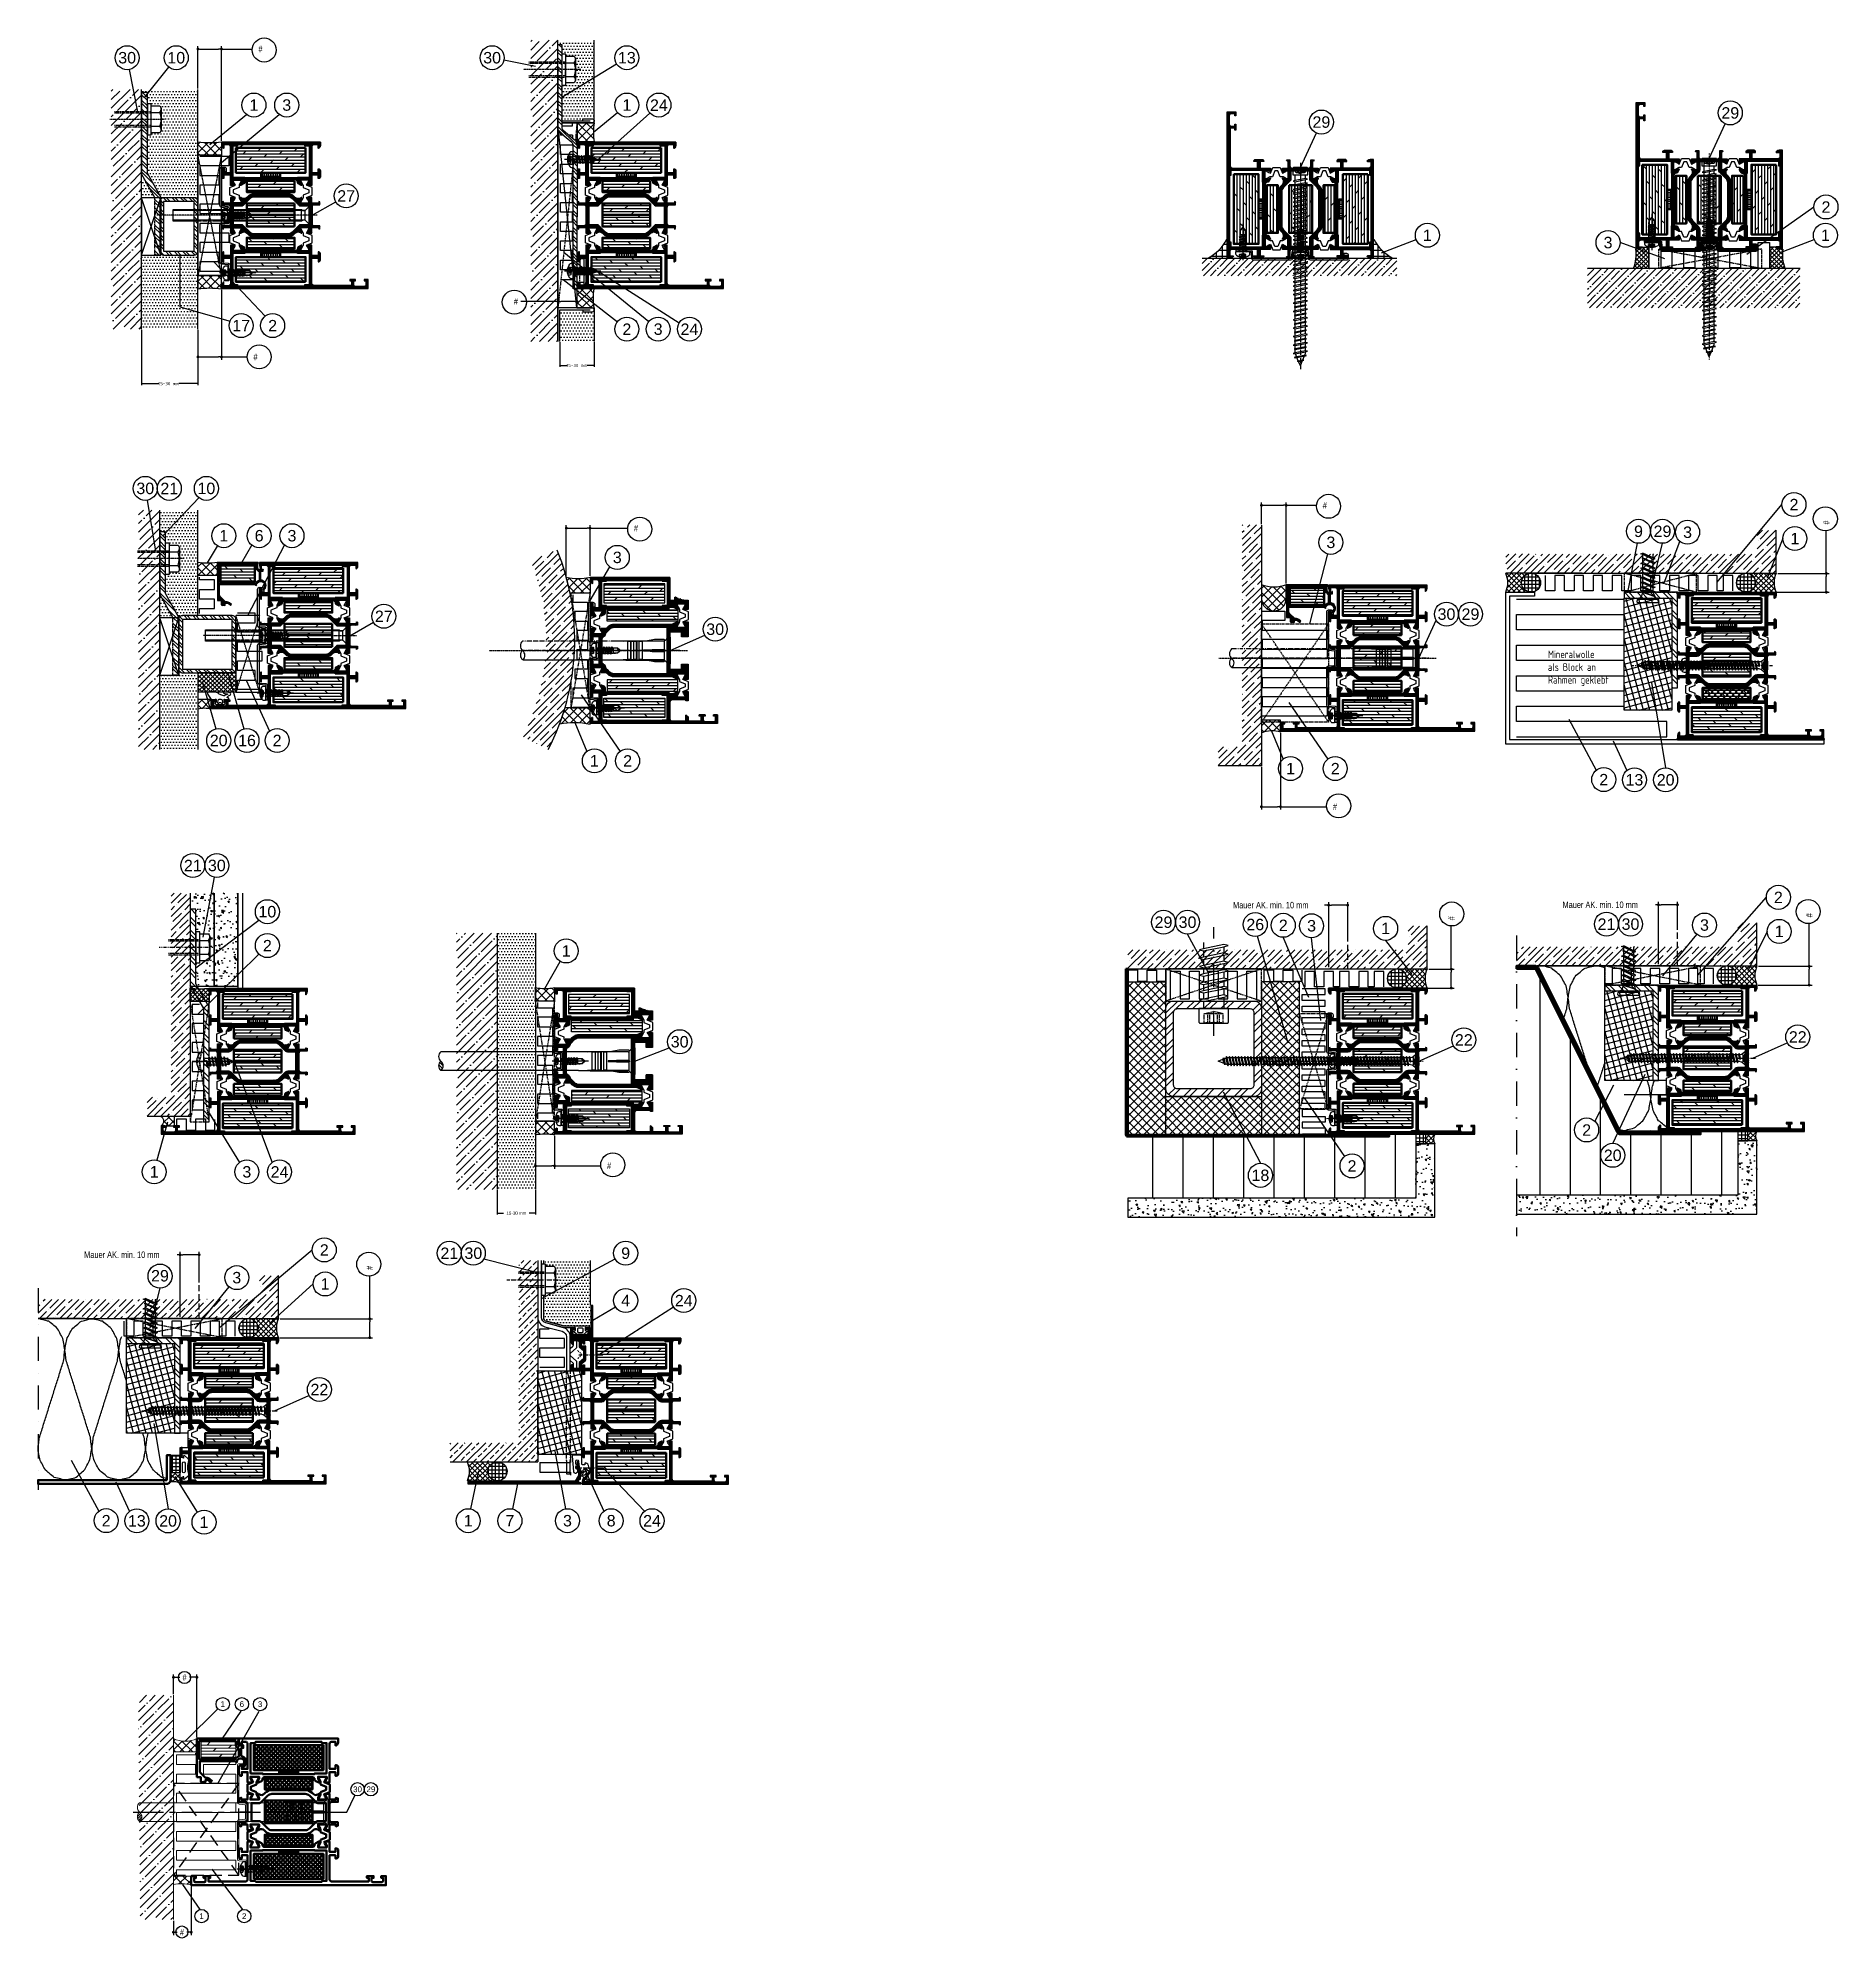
# Model space of a CAD drawing. Header units: millimetres. Extents: x -1821 to 14707, y -2864 to 1473.
# Drawn here: x 3241 to 4183, y -1834 to -839 of the extents above; entities that cross this region are included whole.
import ezdxf
from ezdxf.enums import TextEntityAlignment as Align
from ezdxf.xclip import XClip

# ---------------------------------------------------------------- set-up
doc = ezdxf.new("R2010")
doc.units = ezdxf.units.MM
doc.header["$XCLIPFRAME"] = 0
for name, pattern in [('AUSGEZOGEN', [0]), ('CENTER', [50.8, 31.75, -6.35, 6.35, -6.35]), ('DASHDOT', [1, 0.5, -0.25, 0, -0.25]), ('FOLIE', [8, 4, -4]), ('GESTRICHELT', [0.75, 0.5, -0.25]), ('HIDDEN', [9.525, 6.35, -3.175]), ('STRICHPUNKT', [25.4, 12.7, -6.35, 0, -6.35]), ('VERDECKT', [9.525, 6.35, -3.175]), ('VERDECKT2', [4.7625, 3.175, -1.5875])]:
    doc.linetypes.add(name, pattern=pattern)
for name, color, linetype in [('00TXT', 7, 'AUSGEZOGEN'), ('as_par', 3, 'Continuous'), ('as_sch', 3, 'Continuous'), ('CENT_18', 3, 'CENTER'), ('CENT_25', 2, 'DASHDOT'), ('CENTER25', 2, 'CENTER'), ('CHIDE3', 70, 'HIDDEN'), ('CONST25', 2, 'Continuous'), ('CONST35', 7, 'Continuous'), ('DICHT_PAR', 3, 'Continuous'), ('HIDE_18', 3, 'VERDECKT'), ('HIDE_25', 2, 'GESTRICHELT'), ('is_par', 3, 'Continuous'), ('is_sch', 3, 'Continuous'), ('kn_par', 3, 'Continuous'), ('kn_sch', 3, 'Continuous'), ('leiste_par', 3, 'Continuous'), ('Verb1', 7, 'Continuous'), ('Verb2', 12, 'Continuous')]:
    doc.layers.add(name, color=color, linetype=linetype)
for name, color, linetype, lineweight in [('Achsen', 3, 'STRICHPUNKT', 25), ('Alu', 50, 'Continuous', 50), ('AM_5', 3, 'Continuous', 25), ('AM_C', 50, 'Continuous', 50), ('AM_S', 80, 'Continuous', 50), ('AM_SP', 3, 'Continuous', 50), ('Cent2', 2, 'CENTER', 25), ('CONT2', 2, 'Continuous', 0), ('Cont3', 70, 'Continuous', 18), ('Docu-AM_8', 1, 'Continuous', 25), ('Folie', 10, 'Continuous', 50), ('Schraffur', 12, 'Continuous', 25), ('Verdeckte', 12, 'VERDECKT2', 25)]:
    doc.layers.add(name, color=color, linetype=linetype, lineweight=lineweight)
doc.layers.add('Defline', color=253, linetype='Continuous', plot=False)
doc.styles.add('BEMSTIL', font='8SIMPLEX.SHX', dxfattribs={"width": 0.85})
doc.styles.add('ISO', font='isocp.shx', dxfattribs={"width": 0.9})
doc.styles.get("Standard").update_dxf_attribs({"font": 'isocp.shx'})
doc.styles.add('SWISS', font='swiss.ttf')
doc.dimstyles.new('Dok-1zu2-PUNKT', dxfattribs={"dimscale": 0.5, "dimtxt": 3.4, "dimasz": 1.5, "dimexe": 1.5, "dimexo": 0.6, "dimgap": 1.5, "dimtad": 0, "dimlfac": 2, "dimdsep": 46, "dimtxsty": 'BEMSTIL', "dimblk": 'PUNKT', "dimblk1": 'PUNKT', "dimblk2": 'PUNKT', "dimcen": 0, "dimclrd": 3, "dimclre": 3, "dimclrt": 3, "dimadec": 0, "dimazin": 0, "dimtfac": 0.7, "dimtofl": 0, "dimtmove": 0, "dimatfit": 3, "dimfxl": 1, "dimtolj": 1, "dimarcsym": 0})
doc.dimstyles.new('Dok-1zu2-PUNKT$0', dxfattribs={"dimscale": 0.5, "dimtxt": 3.4, "dimasz": 1.5, "dimexe": 1.5, "dimexo": 0.6, "dimgap": 1.5, "dimtad": 0, "dimlfac": 2, "dimdsep": 46, "dimtxsty": 'BEMSTIL', "dimblk": 'PUNKT', "dimblk1": 'PUNKT', "dimblk2": 'PUNKT', "dimcen": 0, "dimclrd": 3, "dimclre": 3, "dimclrt": 3, "dimadec": 0, "dimazin": 0, "dimtfac": 0.7, "dimtofl": 0, "dimtmove": 0, "dimatfit": 3, "dimfxl": 1, "dimtolj": 1, "dimarcsym": 0})
pattern_1 = [(45, (3234.3565, -1413.006), (-2.245064, 2.245064), []), (135, (3234.3565, -1413.006), (-2.245064, -2.245064), [])]
pattern_2 = [(45, (2802.7798, -1371.2203), (-2.245064, 2.245064), []), (135, (2802.7798, -1371.2203), (-2.245064, -2.245064), [])]
pattern_3 = [(45, (3226.957, -1816.06), (-1.347038, 1.347038), []), (135, (3226.957, -1816.06), (-1.347038, -1.347038), [])]
pattern_4 = [(90, (3226.957, -1816.06), (-1.905, 3e-16), []), (180, (3226.957, -1816.06), (-3e-16, -1.905), [])]
pattern_5 = [(225, (3605.198, -1289.107), (1.347038, -1.347038), []), (315, (3605.198, -1289.107), (1.347038, 1.347038), [])]
pattern_6 = [(270, (3605.198, -1289.107), (1.905, -6e-16), []), (360, (3605.198, -1289.107), (6e-16, 1.905), [])]
pattern_7 = [(225, (4379.4369, -1104.4425), (1.347038, -1.347038), []), (315, (4379.4369, -1104.4425), (1.347038, 1.347038), [])]
pattern_8 = [(270, (4379.4369, -1104.4425), (1.905, -6e-16), []), (360, (4379.4369, -1104.4425), (6e-16, 1.905), [])]
pattern_9 = [(225, (4389.5132, -898.7092), (1.347038, -1.347038), []), (315, (4389.5132, -898.7092), (1.347038, 1.347038), [])]
pattern_10 = [(270, (4389.5132, -898.7092), (1.905, -6e-16), []), (360, (4389.5132, -898.7092), (6e-16, 1.905), [])]
pattern_11 = [(270, (4387.0132, -898.7092), (1.905, -6e-16), []), (360, (4387.0132, -898.7092), (6e-16, 1.905), [])]
pattern_12 = [(45, (4396.063, -1097.7498), (-2.245064, 2.245064), []), (135, (4396.063, -1097.7498), (-2.245064, -2.245064), [])]
pattern_13 = [(225, (4206.7348, -1105.9876), (1.347038, -1.347038), []), (315, (4206.7348, -1105.9876), (1.347038, 1.347038), [])]
pattern_14 = [(270, (4206.7348, -1105.9876), (1.905, -6e-16), []), (360, (4206.7348, -1105.9876), (6e-16, 1.905), [])]
pattern_15 = [(45, (3250.314, -1391.2834), (-2.245064, 2.245064), []), (135, (3250.314, -1391.2834), (-2.245064, -2.245064), [])]
pattern_16 = [(45, (3236.0106, -1391.2834), (-2.245064, 2.245064), []), (135, (3236.0106, -1391.2834), (-2.245064, -2.245064), [])]
pattern_17 = [(0, (3226.2567, -1536.9158), (0.79375, 1.5875), [0, -1.5875])]
pattern_18 = [(45, (2600.666, -1367.157), (-2.245064, 2.245064), []), (135, (2600.666, -1367.157), (-2.245064, -2.245064), [])]

msp = doc.modelspace()

# ---------------------------------------------------------------- texts
at = {"layer": '00TXT', "color": 40, "style": 'SWISS'}
for s, p in [('30', (3287.332111, -849.707405)), ('10', (3313.054463, -849.707405)), ('30', (3478.469206, -849.707405)), ('13', (3549.03998, -849.707405)), ('1', (3353.723191, -874.499312)), ('3', (3370.908742, -874.499312)), ('1', (3549.03998, -874.499312)), ('24', (3565.832101, -874.499312)), ('29', (4126.932868, -878.622844)), ('29', (3912.779909, -883.410905)), ('27', (3402.036954, -922.072513)), ('2', (4177.054541, -927.892357)), ('1', (3968.293623, -942.698219)), ('3', (4062.911143, -946.525023)), ('1', (4176.755209, -942.698219)), ('17', (3347.082801, -990.013225)), ('2', (3363.523298, -990.013225)), ('2', (3549.03998, -991.875702)), ('3', (3565.430347, -991.875702)), ('24', (3581.820713, -991.875702)), ('30', (3296.832111, -1075.268417)), ('21', (3309.407651, -1075.268417)), ('10', (3328.829874, -1075.268417)), ('2', (4160.295137, -1083.723857)), ('1', (3337.962089, -1100.060324)), ('6', (3356.464201, -1100.060324)), ('3', (3373.649752, -1100.060324)), ('3', (3917.752079, -1103.532399)), ('9', (4078.857497, -1097.747585)), ('29', (4091.433037, -1097.747585)), ('3', (4104.564041, -1098.237305)), ('1', (4160.750268, -1101.556506)), ('3', (3544.030867, -1111.412904)), ('27', (3421.741057, -1142.249228)), ('30', (3978.290242, -1141.12656)), ('29', (3990.865782, -1141.12656)), ('30', (3595.295509, -1149.017187)), ('20', (3335.272242, -1207.28574)), ('16', (3350.095916, -1207.28574)), ('2', (3365.877199, -1207.28574)), ('1', (3532.023401, -1217.957899)), ('2', (3549.430172, -1217.957899)), ('1', (3896.637492, -1222.021312)), ('2', (3920.034403, -1222.021312)), ('2', (4060.655902, -1227.787875)), ('13', (4076.729571, -1227.89214)), ('20', (4093.076725, -1227.926967)), ('21', (3321.725502, -1272.758563)), ('30', (3334.301042, -1272.758563)), ('2', (4152.108492, -1289.457195)), ('10', (3360.759539, -1296.968703)), ('29', (3830.102866, -1302.484909)), ('30', (3842.678406, -1302.484909)), ('26', (3878.15109, -1303.691815)), ('2', (3892.816361, -1304.100413)), ('3', (3907.63996, -1304.343386)), ('1', (3946.419659, -1305.703513)), ('21', (4062.096055, -1303.480924)), ('30', (4074.671595, -1303.480924)), ('3', (4113.419477, -1303.970644)), ('2', (3360.759539, -1314.732099)), ('1', (4152.563624, -1307.289844)), ('1', (3517.286989, -1317.535233)), ('30', (3576.699944, -1365.080301)), ('22', (3987.359851, -1364.0803)), ('22', (4162.257186, -1362.53528)), ('2', (4051.689471, -1411.298073)), ('20', (4065.351608, -1424.568064)), ('1', (3301.520254, -1433.221012)), ('3', (3350.020326, -1433.221012)), ('24', (3367.16095, -1433.221012)), ('18', (3880.856364, -1435.057521)), ('2', (3928.831222, -1430.121215)), ('2', (3390.566359, -1474.12171)), ('30', (3468.633573, -1475.834687)), ('9', (3548.418766, -1475.834687)), ('21', (3456.058033, -1475.834687)), ('29', (3304.516693, -1487.655866)), ('3', (3344.749795, -1488.635158)), ('1', (3391.021491, -1491.954359)), ('4', (3548.418766, -1500.626594)), ('24', (3578.818766, -1500.626594)), ('22', (3388.018244, -1547.199795)), ('2', (3276.340684, -1615.912218)), ('13', (3292.414352, -1616.016483)), ('20', (3308.761506, -1616.05131)), ('1', (3327.601931, -1616.712466)), ('1', (3465.938725, -1615.940506)), ('7', (3487.806426, -1615.940506)), ('3', (3517.945311, -1615.940506)), ('8', (3540.828967, -1615.940506)), ('24', (3562.228967, -1615.940506))]:
    msp.add_text(s, height=6, dxfattribs=at).set_placement(p, align=Align.MIDDLE)
at = {"layer": 'AM_5', "color": 40, "style": 'SWISS'}
for s, p in [('1', (3337.387178, -1712.031722)), ('6', (3347.408484, -1712.031722)), ('3', (3356.953587, -1712.031722)), ('30', (3407.979303, -1756.603883)), ('29', (3415.001116, -1756.603883)), ('1', (3326.279945, -1823.044626)), ('2', (3348.629198, -1823.044626))]:
    msp.add_text(s, height=3, dxfattribs=at).set_placement(p, align=Align.MIDDLE)
at = {"layer": 'CONST35', "insert": (4031.414545, -1160.191069), "char_height": 4, "attachment_point": 1, "style": 'ISO'}
msp.add_mtext_dynamic_manual_height_columns('Mineralwolle\\Pals Block an Rahmen geklebt', width=34.26535903, gutter_width=20, heights=[0], dxfattribs=at)

# ---------------------------------------------------------------- blocks, each defined once
blk = doc.blocks.new('B-LL3091020')
at = {"layer": 'kn_sch'}
h = blk.add_hatch(dxfattribs=at)
h.set_pattern_fill('_U', color=256, scale=0.2, angle=90, style=0, pattern_type=0)
h.set_pattern_definition([(90, (-9.22534, 11.77053), (-0.2, 1e-17), [])])
edge = h.paths.add_edge_path()
edge.add_line((-11.7, 20.7), (-11.7, 2.15))
edge.add_line((-11.7, 2.15), (-12.16, 1.35))
edge.add_line((-12.16, 1.35), (-12.01, 1.33))
edge.add_arc((-12.3, -0.8), 2.15, -132.52385, 82.33774, ccw=False)
edge.add_line((-13.75, -2.38), (-14.43, -2.07))
edge.add_line((-14.43, -2.07), (-14.62, -2.27))
edge.add_arc((-12.18, -0.9), 2.8, 209.20814, 267.6284)
edge.add_arc((-12.3, -0.8), 2.9, 270.07902, 345.52249)
edge.add_line((-9.49, -1.52), (-9.36, -1))
edge.add_line((-9.36, -1), (-4.7, -1))
edge.add_line((-4.7, -1), (-4.7, -2.1))
edge.add_line((-4.7, -2.1), (-3.7, -2.1))
edge.add_line((-3.7, -2.1), (-3.9, -2.1))
edge.add_line((-3.9, -2.1), (-3.9, 0.08))
edge.add_line((-3.9, 0.08), (-3.28, 0.7))
edge.add_line((-3.28, 0.7), (-1.19, 0.7))
edge.add_line((-1.19, 0.7), (-0.45, 0.27))
edge.add_line((-0.45, 0.27), (-0.2, 0.42))
edge.add_line((-0.2, 0.42), (-0.2, 21.8))
edge.add_line((-0.2, 21.8), (-20, 21.8))
edge.add_line((-20, 21.8), (-20, 19.8))
edge.add_line((-20, 19.8), (-22.38, 19.8))
edge.add_line((-22.38, 19.8), (-22.67, 19.22))
edge.add_arc((-23.71, 18.62), 1.2, -32.69587, 30.0745, ccw=False)
edge.add_line((-22.7, 17.97), (-22.57, 17.7))
edge.add_line((-22.57, 17.7), (-21.4, 17.7))
edge.add_line((-21.4, 17.7), (-21.4, 16.28))
edge.add_line((-21.4, 16.28), (-22.6, 14.85))
edge.add_line((-22.6, 14.85), (-22.14, 14.46))
edge.add_line((-22.14, 14.46), (-21.22, 15.56))
edge.add_arc((-22.6, 16.71), 1.8, 319.99995, 360)
edge.add_line((-20.8, 16.71), (-20.8, 17.58))
edge.add_line((-20.8, 17.58), (-18.03, 20.35))
edge.add_arc((-17.19, 19.5), 1.2, 90, 135, ccw=False)
edge.add_line((-17.19, 20.7), (-11.7, 20.7))
edge = h.paths.add_edge_path(flags=16)
edge.add_line((-11.1, 21), (-11.1, 1.84))
edge.add_arc((-12.3, -0.8), 2.9, 11.94054, 65.55666, ccw=False)
edge.add_line((-9.46, -0.2), (-5.31, -0.2))
edge.add_line((-5.31, -0.2), (-3.85, 1.27))
edge.add_arc((-3.28, 0.7), 0.8, 90, 135, ccw=False)
edge.add_line((-3.28, 1.5), (-1, 1.5))
edge.add_line((-1, 1.5), (-1, 21))
edge.add_line((-1, 21), (-11.1, 21))
at = {"layer": 'kn_par'}
for points in [[(-11.7, 20.7), (-11.7, 2.15), (-12.16, 1.35), (-12.01, 1.33, -1.362102), (-13.75, -2.38), (-14.43, -2.07), (-14.62, -2.27, 0.260575), (-12.3, -3.7, 0.341614), (-9.49, -1.52), (-9.36, -1), (-4.7, -1), (-4.7, -2.1), (-3.7, -2.1), (-3.7, -2.1), (-3.9, -2.1), (-3.9, 0.08), (-3.28, 0.7), (-1.19, 0.7), (-0.45, 0.27), (-0.2, 0.42), (-0.2, 21.8), (-20, 21.8), (-20, 19.8), (-22.38, 19.8), (-22.67, 19.22, -0.280948), (-22.7, 17.97), (-22.57, 17.7), (-21.4, 17.7), (-21.4, 16.28), (-22.6, 14.85), (-22.14, 14.46), (-21.22, 15.56, 0.176327), (-20.8, 16.71), (-20.8, 17.58), (-18.03, 20.35, -0.198912), (-17.19, 20.7), (-11.7, 20.7)], [(-11.1, 21), (-11.1, 1.84, -0.238308), (-9.46, -0.2), (-5.31, -0.2), (-3.85, 1.27, -0.198912), (-3.28, 1.5), (-1, 1.5), (-1, 21), (-11.1, 21)]]:
    blk.add_lwpolyline(points, format="xyb", close=True, dxfattribs=at)
blk = doc.blocks.new('B-LL4010003')
at = {"layer": 'DICHT_PAR'}
for points in [[(-2.6, -5.93, 0.208), (-2.12, -7.03), (-1.91, -7.23, 0.594937), (-1.58, -7.12), (-1.53, -6.85, -0.36397), (-1.33, -6.68), (0.04, -6.68, -0.520567), (0.23, -6.95), (0.02, -7.53, 0.087489), (0, -7.63), (0, -8.88, 0.414214), (0.3, -9.18), (0.48, -9.18, 0.198912), (0.69, -9.09), (0.91, -8.87, 0.198912), (1, -8.66), (1, -8.47, -0.689477), (1.35, -8.34, -0.056384), (2.39, -9.81, 0.619984), (3.64, -9.76, 0.020859), (3.98, -7.4, 0.02499), (4, -6.91), (4, -6.8, 0.939307), (3.21, -6.67, -0.03828), (2.86, -8.61, 0.079668), (2.05, -6.84, -0.212371), (2.01, -6.6), (2.32, -5.46, -0.093714), (3.12, -3.78, 0.160241), (4, -1.11), (4, 1.26, 0.606815), (2.73, 1.91), (0.13, 0.09, 0.244698), (0, -0.16), (0, -1.53, 0.087489), (0.02, -1.63), (0.23, -2.21, -0.520567), (0.04, -2.48), (-1.33, -2.48, -0.36397), (-1.53, -2.32), (-1.58, -2.05, 0.594937), (-1.91, -1.94), (-2.12, -2.13, 0.208), (-2.6, -3.23), (-2.6, -5.93)], [(0.3, -5.06, -0.378866), (-0.23, -5.65), (-1.66, -5.83, -0.717695), (-1.91, -5.32, 0.421053), (-1.91, -3.85, -0.717695), (-1.66, -3.33), (-0.23, -3.51, -0.378866), (0.3, -4.11), (0.3, -5.06)]]:
    blk.add_lwpolyline(points, format="xyb", close=True, dxfattribs=at)
blk = doc.blocks.new('LL4010003')
blk.add_blockref('B-LL4010003', (0, 0))
blk = doc.blocks.new('B-LL1021365')
at = {"layer": 'as_sch'}
h = blk.add_hatch(dxfattribs=at)
h.set_pattern_fill('_U', color=256, scale=0.2, angle=-90, style=0, pattern_type=0)
h.set_pattern_definition([(270, (8.0588, -0.00044), (0.2, -4e-17), [])])
edge = h.paths.add_edge_path()
edge.add_line((0.4, -50.8), (4.8, -50.8))
edge.add_line((4.8, -50.8), (4.8, -48.7))
edge.add_line((4.8, -48.7), (4.2, -48.7))
edge.add_line((4.2, -48.7), (4.2, -49.7))
edge.add_line((4.2, -49.7), (2.5, -49.7))
edge.add_arc((2.5, -48.7), 1, 180, 270, ccw=False)
edge.add_line((1.5, -48.7), (1.5, -44.3))
edge.add_arc((2.5, -44.3), 1, 90, 180, ccw=False)
edge.add_line((2.5, -43.3), (4.2, -43.3))
edge.add_line((4.2, -43.3), (4.2, -44.3))
edge.add_line((4.2, -44.3), (4.8, -44.3))
edge.add_line((4.8, -44.3), (4.8, -41.2))
edge.add_line((4.8, -41.2), (4.2, -41.2))
edge.add_line((4.2, -41.2), (4.2, -42.2))
edge.add_line((4.2, -42.2), (2, -42.2))
edge.add_line((2, -42.2), (2, -22.5))
edge.add_arc((3.2, -22.5), 1.2, 90, 180, ccw=False)
edge.add_line((3.2, -21.3), (16.1, -21.3))
edge.add_line((16.1, -21.3), (16.1, -24.7))
edge.add_line((16.1, -24.7), (14.4, -24.7))
edge.add_line((14.4, -24.7), (14.4, -25))
edge.add_arc((15.2, -25), 0.8, 180, 270)
edge.add_line((15.2, -25.8), (18.5, -25.8))
edge.add_arc((18.5, -25), 0.8, 270, 360)
edge.add_line((19.3, -25), (19.3, -24.7))
edge.add_line((19.3, -24.7), (17.4, -24.7))
edge.add_line((17.4, -24.7), (17.4, -21.3))
edge.add_line((17.4, -21.3), (22.8, -21.3))
edge.add_line((22.8, -21.3), (22.8, -19.27))
edge.add_line((22.8, -19.27), (21.05, -20.15))
edge.add_line((21.05, -20.15), (19.8, -20.15))
edge.add_line((19.8, -20.15), (19.8, -15.25))
edge.add_line((19.8, -15.25), (21.05, -15.25))
edge.add_line((21.05, -15.25), (22.8, -16.13))
edge.add_line((22.8, -16.13), (22.8, -15.84))
edge.add_line((22.8, -15.84), (22.08, -14.27))
edge.add_arc((21.36, -14.6), 0.8, 24.44396, 90)
edge.add_line((21.36, -13.8), (21.2, -13.8))
edge.add_arc((21.2, -12.6), 1.2, 180, 270, ccw=False)
edge.add_line((20, -12.6), (20, 12.6))
edge.add_arc((21.2, 12.6), 1.2, 90, 180, ccw=False)
edge.add_line((21.2, 13.8), (21.36, 13.8))
edge.add_arc((21.36, 14.6), 0.8, -90, -24.44396)
edge.add_line((22.08, 14.27), (22.8, 15.84))
edge.add_line((22.8, 15.84), (22.8, 16.13))
edge.add_line((22.8, 16.13), (21.05, 15.25))
edge.add_line((21.05, 15.25), (19.8, 15.25))
edge.add_line((19.8, 15.25), (19.8, 20.15))
edge.add_line((19.8, 20.15), (21.05, 20.15))
edge.add_line((21.05, 20.15), (22.8, 19.27))
edge.add_line((22.8, 19.27), (22.8, 21.3))
edge.add_line((22.8, 21.3), (17.4, 21.3))
edge.add_line((17.4, 21.3), (17.4, 24.7))
edge.add_line((17.4, 24.7), (19.3, 24.7))
edge.add_line((19.3, 24.7), (19.3, 25))
edge.add_arc((18.5, 25), 0.8, 0, 90)
edge.add_line((18.5, 25.8), (15.2, 25.8))
edge.add_arc((15.2, 25), 0.8, 90, 180)
edge.add_line((14.4, 25), (14.4, 24.7))
edge.add_line((14.4, 24.7), (16.1, 24.7))
edge.add_line((16.1, 24.7), (16.1, 21.3))
edge.add_line((16.1, 21.3), (3.2, 21.3))
edge.add_arc((3.2, 22.5), 1.2, 180, 270, ccw=False)
edge.add_line((2, 22.5), (2, 42.2))
edge.add_line((2, 42.2), (4.2, 42.2))
edge.add_line((4.2, 42.2), (4.2, 41.2))
edge.add_line((4.2, 41.2), (4.8, 41.2))
edge.add_line((4.8, 41.2), (4.8, 44.3))
edge.add_line((4.8, 44.3), (4.2, 44.3))
edge.add_line((4.2, 44.3), (4.2, 43.3))
edge.add_line((4.2, 43.3), (2.5, 43.3))
edge.add_arc((2.5, 44.3), 1, -180, -90, ccw=False)
edge.add_line((1.5, 44.3), (1.5, 48.7))
edge.add_arc((2.5, 48.7), 1, 90, 180, ccw=False)
edge.add_line((2.5, 49.7), (4.2, 49.7))
edge.add_line((4.2, 49.7), (4.2, 48.7))
edge.add_line((4.2, 48.7), (4.8, 48.7))
edge.add_line((4.8, 48.7), (4.8, 50.8))
edge.add_line((4.8, 50.8), (0.4, 50.8))
edge.add_line((0.4, 50.8), (0.4, -50.8))
h.paths.add_polyline_path([(1.7, -17.6), (2.2, -17.6), (2.2, -20.1), (18.5, -20.1), (18.5, -13.8), (18.8, -13.8), (18.8, 13.8), (18.5, 13.8), (18.5, 20.1), (2.2, 20.1), (2.2, 17.6), (1.7, 17.6)], flags=16)
at = {"layer": 'is_sch'}
h = blk.add_hatch(dxfattribs=at)
h.set_pattern_fill('_U', color=256, scale=0.2, angle=45, style=0, pattern_type=0)
h.set_pattern_definition([(45, (38.5, 1e-06), (-0.1414214, 0.1414214), [])])
edge = h.paths.add_edge_path()
edge.add_arc((42.8, 22.5), 1.2, 270, 360)
edge.add_line((44, 22.5), (44, 25.6))
edge.add_line((44, 25.6), (45.48, 25.6))
edge.add_line((45.48, 25.6), (45.7, 25))
edge.add_line((45.7, 25), (44.9, 25))
edge.add_line((44.9, 25), (44.9, 21.3))
edge.add_line((44.9, 21.3), (47.8, 21.3))
edge.add_line((47.8, 21.3), (47.8, 19.27))
edge.add_line((47.8, 19.27), (46.05, 20.15))
edge.add_line((46.05, 20.15), (44.8, 20.15))
edge.add_line((44.8, 20.15), (44.8, 15.25))
edge.add_line((44.8, 15.25), (46.05, 15.25))
edge.add_line((46.05, 15.25), (47.8, 16.13))
edge.add_line((47.8, 16.13), (47.8, 15.85))
edge.add_line((47.8, 15.85), (47.51, 15.35))
edge.add_arc((49.41, 14.25), 2.2, 150.00002, 225)
edge.add_line((47.86, 12.69), (48.39, 12.15))
edge.add_arc((45, 8.76), 4.8, 0, 45, ccw=False)
edge.add_line((49.8, 8.76), (49.8, -8.76))
edge.add_arc((45, -8.76), 4.8, 315, 360, ccw=False)
edge.add_line((48.39, -12.15), (47.86, -12.69))
edge.add_arc((49.41, -14.25), 2.2, 135, 209.99998)
edge.add_line((47.51, -15.35), (47.8, -15.85))
edge.add_line((47.8, -15.85), (47.8, -16.13))
edge.add_line((47.8, -16.13), (46.05, -15.25))
edge.add_line((46.05, -15.25), (44.8, -15.25))
edge.add_line((44.8, -15.25), (44.8, -20.15))
edge.add_line((44.8, -20.15), (46.05, -20.15))
edge.add_line((46.05, -20.15), (47.8, -19.27))
edge.add_line((47.8, -19.27), (47.8, -21.3))
edge.add_line((47.8, -21.3), (44.9, -21.3))
edge.add_line((44.9, -21.3), (44.9, -25))
edge.add_line((44.9, -25), (45.7, -25))
edge.add_line((45.7, -25), (45.48, -25.6))
edge.add_line((45.48, -25.6), (44, -25.6))
edge.add_line((44, -25.6), (44, -22.5))
edge.add_arc((42.8, -22.5), 1.2, 0, 90)
edge.add_line((42.8, -21.3), (34.2, -21.3))
edge.add_arc((34.2, -22.5), 1.2, 90, 180)
edge.add_line((33, -22.5), (33, -25.6))
edge.add_line((33, -25.6), (31.52, -25.6))
edge.add_line((31.52, -25.6), (31.3, -25))
edge.add_line((31.3, -25), (32.1, -25))
edge.add_line((32.1, -25), (32.1, -21.3))
edge.add_line((32.1, -21.3), (29.2, -21.3))
edge.add_line((29.2, -21.3), (29.2, -19.27))
edge.add_line((29.2, -19.27), (30.95, -20.15))
edge.add_line((30.95, -20.15), (32.2, -20.15))
edge.add_line((32.2, -20.15), (32.2, -15.25))
edge.add_line((32.2, -15.25), (30.95, -15.25))
edge.add_line((30.95, -15.25), (29.2, -16.13))
edge.add_line((29.2, -16.13), (29.2, -15.85))
edge.add_line((29.2, -15.85), (29.49, -15.35))
edge.add_arc((27.59, -14.25), 2.2, 330.00001, 404.99999)
edge.add_line((29.14, -12.69), (28.61, -12.15))
edge.add_arc((32, -8.76), 4.8, 180, 225, ccw=False)
edge.add_line((27.2, -8.76), (27.2, 8.76))
edge.add_arc((32, 8.76), 4.8, 135, 180, ccw=False)
edge.add_line((28.61, 12.15), (29.14, 12.69))
edge.add_arc((27.59, 14.25), 2.2, 315, 389.99998)
edge.add_line((29.49, 15.35), (29.2, 15.85))
edge.add_line((29.2, 15.85), (29.2, 16.13))
edge.add_line((29.2, 16.13), (30.95, 15.25))
edge.add_line((30.95, 15.25), (32.2, 15.25))
edge.add_line((32.2, 15.25), (32.2, 20.15))
edge.add_line((32.2, 20.15), (30.95, 20.15))
edge.add_line((30.95, 20.15), (29.2, 19.27))
edge.add_line((29.2, 19.27), (29.2, 21.3))
edge.add_line((29.2, 21.3), (32.1, 21.3))
edge.add_line((32.1, 21.3), (32.1, 25))
edge.add_line((32.1, 25), (31.3, 25))
edge.add_line((31.3, 25), (31.52, 25.6))
edge.add_line((31.52, 25.6), (33, 25.6))
edge.add_line((33, 25.6), (33, 22.5))
edge.add_arc((34.2, 22.5), 1.2, 180, 270)
edge.add_line((34.2, 21.3), (42.8, 21.3))
edge = h.paths.add_edge_path(flags=16)
edge.add_line((33.6, 19.7), (33.6, 15.63))
edge.add_arc((31.8, 15.63), 1.8, -45, 0, ccw=False)
edge.add_line((33.07, 14.36), (29.74, 11.02))
edge.add_arc((32, 8.76), 3.2, 135, 180)
edge.add_line((28.8, 8.76), (28.8, -8.76))
edge.add_arc((32, -8.76), 3.2, 180, 225)
edge.add_line((29.74, -11.02), (33.07, -14.36))
edge.add_arc((31.8, -15.63), 1.8, 0, 45, ccw=False)
edge.add_line((33.6, -15.63), (33.6, -19.7))
edge.add_line((33.6, -19.7), (43.4, -19.7))
edge.add_line((43.4, -19.7), (43.4, -15.63))
edge.add_arc((45.2, -15.63), 1.8, 135, 180, ccw=False)
edge.add_line((43.93, -14.36), (47.26, -11.02))
edge.add_arc((45, -8.76), 3.2, 315, 360)
edge.add_line((48.2, -8.76), (48.2, 8.76))
edge.add_arc((45, 8.76), 3.2, 0, 45)
edge.add_line((47.26, 11.02), (43.93, 14.36))
edge.add_arc((45.2, 15.63), 1.8, 180, 225, ccw=False)
edge.add_line((43.4, 15.63), (43.4, 19.7))
edge.add_line((43.4, 19.7), (33.6, 19.7))
h = blk.add_hatch(dxfattribs=at)
h.set_pattern_fill('_U', color=256, scale=0.2, angle=90, style=0, pattern_type=0)
h.set_pattern_definition([(90, (66.38297, 0.00045), (-0.2, 1e-17), [])])
edge = h.paths.add_edge_path()
edge.add_line((76.8, 25.8), (75.1, 25.8))
edge.add_arc((75.1, 24), 1.8, 90, 135)
edge.add_line((73.83, 25.27), (73.52, 24.97))
edge.add_line((73.52, 24.97), (73.63, 24.7))
edge.add_line((73.63, 24.7), (75.5, 24.7))
edge.add_line((75.5, 24.7), (75.5, 22.5))
edge.add_arc((74.3, 22.5), 1.2, -90, 0, ccw=False)
edge.add_line((74.3, 21.3), (60.9, 21.3))
edge.add_line((60.9, 21.3), (60.9, 24.7))
edge.add_line((60.9, 24.7), (62.8, 24.7))
edge.add_line((62.8, 24.7), (62.8, 25))
edge.add_arc((62, 25), 0.8, 0, 90)
edge.add_line((62, 25.8), (58.5, 25.8))
edge.add_arc((58.5, 25), 0.8, 90, 180)
edge.add_line((57.7, 25), (57.7, 24.7))
edge.add_line((57.7, 24.7), (59.6, 24.7))
edge.add_line((59.6, 24.7), (59.6, 21.3))
edge.add_line((59.6, 21.3), (54.2, 21.3))
edge.add_line((54.2, 21.3), (54.2, 19.27))
edge.add_line((54.2, 19.27), (55.95, 20.15))
edge.add_line((55.95, 20.15), (57.2, 20.15))
edge.add_line((57.2, 20.15), (57.2, 15.25))
edge.add_line((57.2, 15.25), (55.95, 15.25))
edge.add_line((55.95, 15.25), (54.2, 16.13))
edge.add_line((54.2, 16.13), (54.2, 15.84))
edge.add_line((54.2, 15.84), (54.92, 14.27))
edge.add_arc((55.64, 14.6), 0.8, 204.44396, 270)
edge.add_line((55.64, 13.8), (55.8, 13.8))
edge.add_arc((55.8, 12.6), 1.2, 0, 90, ccw=False)
edge.add_line((57, 12.6), (57, -12.6))
edge.add_arc((55.8, -12.6), 1.2, -90, 0, ccw=False)
edge.add_line((55.8, -13.8), (55.64, -13.8))
edge.add_arc((55.64, -14.6), 0.8, 90, 155.55604)
edge.add_line((54.92, -14.27), (54.2, -15.84))
edge.add_line((54.2, -15.84), (54.2, -16.13))
edge.add_line((54.2, -16.13), (55.95, -15.25))
edge.add_line((55.95, -15.25), (57.2, -15.25))
edge.add_line((57.2, -15.25), (57.2, -20.15))
edge.add_line((57.2, -20.15), (55.95, -20.15))
edge.add_line((55.95, -20.15), (54.2, -19.27))
edge.add_line((54.2, -19.27), (54.2, -21.3))
edge.add_line((54.2, -21.3), (59.6, -21.3))
edge.add_line((59.6, -21.3), (59.6, -24.7))
edge.add_line((59.6, -24.7), (57.7, -24.7))
edge.add_line((57.7, -24.7), (57.7, -25))
edge.add_arc((58.5, -25), 0.8, 180, 270)
edge.add_line((58.5, -25.8), (62, -25.8))
edge.add_arc((62, -25), 0.8, 270, 360)
edge.add_line((62.8, -25), (62.8, -24.7))
edge.add_line((62.8, -24.7), (60.9, -24.7))
edge.add_line((60.9, -24.7), (60.9, -21.3))
edge.add_line((60.9, -21.3), (74.3, -21.3))
edge.add_arc((74.3, -22.5), 1.2, 0, 90, ccw=False)
edge.add_line((75.5, -22.5), (75.5, -24.7))
edge.add_line((75.5, -24.7), (73.63, -24.7))
edge.add_line((73.63, -24.7), (73.52, -24.96))
edge.add_line((73.52, -24.96), (73.83, -25.27))
edge.add_arc((75.1, -24), 1.8, 225, 270)
edge.add_line((75.1, -25.8), (76.8, -25.8))
edge.add_line((76.8, -25.8), (76.8, 25.8))
h.paths.add_polyline_path([(75.4, -17.6), (74.8, -17.6), (74.8, -20.1), (58.5, -20.1), (58.5, -13.8), (58.2, -13.8), (58.2, 13.8), (58.5, 13.8), (58.5, 20.1), (74.8, 20.1), (74.8, 17.6), (75.4, 17.6)], flags=16)
at = {"layer": 'as_par'}
blk.add_lwpolyline([(0.4, -50.8), (4.8, -50.8), (4.8, -48.7), (4.2, -48.7), (4.2, -49.7), (2.5, -49.7, -0.414214), (1.5, -48.7), (1.5, -44.3, -0.414214), (2.5, -43.3), (4.2, -43.3), (4.2, -44.3), (4.8, -44.3), (4.8, -41.2), (4.2, -41.2), (4.2, -42.2), (2, -42.2), (2, -22.5, -0.414214), (3.2, -21.3), (16.1, -21.3), (16.1, -24.7), (14.4, -24.7), (14.4, -25, 0.414214), (15.2, -25.8), (18.5, -25.8, 0.414214), (19.3, -25), (19.3, -24.7), (17.4, -24.7), (17.4, -21.3), (22.8, -21.3), (22.8, -19.27), (21.05, -20.15), (19.8, -20.15), (19.8, -15.25), (21.05, -15.25), (22.8, -16.13), (22.8, -15.84), (22.08, -14.27, 0.294108), (21.36, -13.8), (21.2, -13.8, -0.414214), (20, -12.6), (20, 12.6, -0.414214), (21.2, 13.8), (21.36, 13.8, 0.294108), (22.08, 14.27), (22.8, 15.84), (22.8, 16.13), (21.05, 15.25), (19.8, 15.25), (19.8, 20.15), (21.05, 20.15), (22.8, 19.27), (22.8, 21.3), (17.4, 21.3), (17.4, 24.7), (19.3, 24.7), (19.3, 25, 0.414214), (18.5, 25.8), (15.2, 25.8, 0.414214), (14.4, 25), (14.4, 24.7), (16.1, 24.7), (16.1, 21.3), (3.2, 21.3, -0.414214), (2, 22.5), (2, 42.2), (4.2, 42.2), (4.2, 41.2), (4.8, 41.2), (4.8, 44.3), (4.2, 44.3), (4.2, 43.3), (2.5, 43.3, -0.414214), (1.5, 44.3), (1.5, 48.7, -0.414214), (2.5, 49.7), (4.2, 49.7), (4.2, 48.7), (4.8, 48.7), (4.8, 50.8), (0.4, 50.8), (0.4, -50.8)], format="xyb", close=True, dxfattribs=at)
blk.add_lwpolyline([(1.7, -17.6), (2.2, -17.6), (2.2, -20.1), (18.5, -20.1), (18.5, -13.8), (18.8, -13.8), (18.8, 13.8), (18.5, 13.8), (18.5, 20.1), (2.2, 20.1), (2.2, 17.6), (1.7, 17.6), (1.7, -17.6)], close=True, dxfattribs=at)
at = {"layer": 'is_par'}
for points in [[(42.8, 21.3, 0.414214), (44, 22.5), (44, 25.6), (45.48, 25.6), (45.7, 25), (44.9, 25), (44.9, 21.3), (47.8, 21.3), (47.8, 19.27), (46.05, 20.15), (44.8, 20.15), (44.8, 15.25), (46.05, 15.25), (47.8, 16.13), (47.8, 15.85), (47.51, 15.35, 0.339454), (47.86, 12.69), (48.39, 12.15, -0.198912), (49.8, 8.76), (49.8, -8.76, -0.198912), (48.39, -12.15), (47.86, -12.69, 0.339454), (47.51, -15.35), (47.8, -15.85), (47.8, -16.13), (46.05, -15.25), (44.8, -15.25), (44.8, -20.15), (46.05, -20.15), (47.8, -19.27), (47.8, -21.3), (44.9, -21.3), (44.9, -25), (45.7, -25), (45.48, -25.6), (44, -25.6), (44, -22.5, 0.414214), (42.8, -21.3), (34.2, -21.3, 0.414214), (33, -22.5), (33, -25.6), (31.52, -25.6), (31.3, -25), (32.1, -25), (32.1, -21.3), (29.2, -21.3), (29.2, -19.27), (30.95, -20.15), (32.2, -20.15), (32.2, -15.25), (30.95, -15.25), (29.2, -16.13), (29.2, -15.85), (29.49, -15.35, 0.339454), (29.14, -12.69), (28.61, -12.15, -0.198912), (27.2, -8.76), (27.2, 8.76, -0.198912), (28.61, 12.15), (29.14, 12.69, 0.339454), (29.49, 15.35), (29.2, 15.85), (29.2, 16.13), (30.95, 15.25), (32.2, 15.25), (32.2, 20.15), (30.95, 20.15), (29.2, 19.27), (29.2, 21.3), (32.1, 21.3), (32.1, 25), (31.3, 25), (31.52, 25.6), (33, 25.6), (33, 22.5, 0.414214), (34.2, 21.3), (42.8, 21.3)], [(76.8, 25.8), (75.1, 25.8, 0.198912), (73.83, 25.27), (73.52, 24.97), (73.63, 24.7), (75.5, 24.7), (75.5, 22.5, -0.414214), (74.3, 21.3), (60.9, 21.3), (60.9, 24.7), (62.8, 24.7), (62.8, 25, 0.414214), (62, 25.8), (58.5, 25.8, 0.414214), (57.7, 25), (57.7, 24.7), (59.6, 24.7), (59.6, 21.3), (54.2, 21.3), (54.2, 19.27), (55.95, 20.15), (57.2, 20.15), (57.2, 15.25), (55.95, 15.25), (54.2, 16.13), (54.2, 15.84), (54.92, 14.27, 0.294108), (55.64, 13.8), (55.8, 13.8, -0.414214), (57, 12.6), (57, -12.6, -0.414214), (55.8, -13.8), (55.64, -13.8, 0.294108), (54.92, -14.27), (54.2, -15.84), (54.2, -16.13), (55.95, -15.25), (57.2, -15.25), (57.2, -20.15), (55.95, -20.15), (54.2, -19.27), (54.2, -21.3), (59.6, -21.3), (59.6, -24.7), (57.7, -24.7), (57.7, -25, 0.414214), (58.5, -25.8), (62, -25.8, 0.414214), (62.8, -25), (62.8, -24.7), (60.9, -24.7), (60.9, -21.3), (74.3, -21.3, -0.414214), (75.5, -22.5), (75.5, -24.7), (73.63, -24.7), (73.52, -24.96), (73.83, -25.27, 0.198912), (75.1, -25.8), (76.8, -25.8), (76.8, 25.8)], [(33.6, 19.7), (33.6, 15.63, -0.198912), (33.07, 14.36), (29.74, 11.02, 0.198912), (28.8, 8.76), (28.8, -8.76, 0.198912), (29.74, -11.02), (33.07, -14.36, -0.198912), (33.6, -15.63), (33.6, -19.7), (43.4, -19.7), (43.4, -15.63, -0.198912), (43.93, -14.36), (47.26, -11.02, 0.198912), (48.2, -8.76), (48.2, 8.76, 0.198912), (47.26, 11.02), (43.93, 14.36, -0.198912), (43.4, 15.63), (43.4, 19.7), (33.6, 19.7)]]:
    blk.add_lwpolyline(points, format="xyb", close=True, dxfattribs=at)
blk.add_lwpolyline([(75.4, -17.6), (74.8, -17.6), (74.8, -20.1), (58.5, -20.1), (58.5, -13.8), (58.2, -13.8), (58.2, 13.8), (58.5, 13.8), (58.5, 20.1), (74.8, 20.1), (74.8, 17.6), (75.4, 17.6), (75.4, -17.6)], close=True, dxfattribs=at)
at = {"layer": 'leiste_par'}
for points in [[(23.99, 16.76), (22.87, 16.76, 0.131652), (22.46, 16.65), (20.66, 15.61), (20.01, 15.61), (20.01, 19.79), (20.66, 19.79), (21.99, 19.02), (22.48, 18.74), (22.79, 18.56), (24.01, 21.56), (27.99, 21.56), (29.21, 18.56), (31.34, 19.79), (31.99, 19.79), (31.99, 15.61), (31.34, 15.61), (29.54, 16.65, 0.131652), (29.13, 16.76), (28.01, 16.76), (26.79, 19.78), (25.21, 19.78), (23.99, 16.76)], [(48.99, 16.76), (47.87, 16.76, 0.131652), (47.46, 16.65), (45.66, 15.61), (45.01, 15.61), (45.01, 19.79), (45.66, 19.79), (46.99, 19.02), (47.48, 18.74), (47.79, 18.56), (49.01, 21.57), (52.99, 21.57), (54.21, 18.56), (56.34, 19.79), (56.99, 19.79), (56.99, 15.61), (56.34, 15.61), (54.54, 16.65, 0.131652), (54.13, 16.76), (53.01, 16.76), (51.79, 19.79), (50.21, 19.79), (48.99, 16.76)], [(23.99, -16.76), (22.87, -16.76, -0.131652), (22.46, -16.65), (20.66, -15.61), (20.01, -15.61), (20.01, -19.79), (20.66, -19.79), (21.99, -19.02), (22.48, -18.74), (22.79, -18.56), (24.01, -21.57), (27.99, -21.57), (29.21, -18.56), (31.34, -19.79), (31.99, -19.79), (31.99, -15.61), (31.34, -15.61), (29.54, -16.65, -0.131652), (29.13, -16.76), (28.01, -16.76), (26.79, -19.79), (25.21, -19.79), (23.99, -16.76)], [(48.99, -16.76), (47.87, -16.76, -0.131652), (47.46, -16.65), (45.66, -15.61), (45.01, -15.61), (45.01, -19.79), (45.66, -19.79), (46.99, -19.02), (47.48, -18.74), (47.79, -18.56), (49.01, -21.56), (52.99, -21.56), (54.21, -18.56), (56.34, -19.79), (56.99, -19.79), (56.99, -15.61), (56.34, -15.61), (54.54, -16.65, -0.131652), (54.13, -16.76), (53.01, -16.76), (51.79, -19.78), (50.21, -19.78), (48.99, -16.76)]]:
    blk.add_lwpolyline(points, format="xyb", close=True, dxfattribs=at)
blk = doc.blocks.new('WS4070448')
for p, q in [((6.62, -8.64), (6.62, -11)), ((6.62, -8.64), (9.52, -8.64)), ((9.52, -11), (9.52, -8.64)), ((6.62, -11), (8.07, -12.64)), ((8.07, -12.64), (9.52, -11))]:
    blk.add_line(p, q)
blk.add_lwpolyline([(11.39, 2.11, 0.314856), (4.74, 2.11, 0.244912), (4.32, 1.29), (4.32, 0.36), (11.82, 0.36), (11.82, 1.29, 0.244912), (11.39, 2.11, 0.138291)], format="xyb")
for points in [[(6.12, -1.14), (6.62, -1.43), (8.07, -1.08), (8.57, -0.71), (8.07, -0.51), (6.62, -0.85)], [(6.12, -2.54), (6.62, -2.83), (9.52, -2.14), (10.02, -1.85), (9.52, -1.56), (6.62, -2.25)], [(6.12, -3.94), (6.62, -4.23), (9.52, -3.54), (10.02, -3.25), (9.52, -2.96), (6.62, -3.65)], [(6.12, -5.34), (6.62, -5.63), (9.52, -4.94), (10.02, -4.65), (9.52, -4.36), (6.62, -5.05)], [(6.12, -6.74), (6.62, -7.03), (9.52, -6.34), (10.02, -6.05), (9.52, -5.76), (6.62, -6.45)], [(6.12, -8.14), (6.62, -8.43), (9.52, -7.74), (10.02, -7.45), (9.52, -7.16), (6.62, -7.85)]]:
    blk.add_lwpolyline(points, close=True)
for points in [[(6.12, -1.14), (8.57, -0.71)], [(6.12, -2.54), (10.02, -1.85)], [(6.12, -3.94), (10.02, -3.25)], [(6.12, -5.34), (10.02, -4.65)], [(6.12, -6.74), (10.02, -6.05)], [(6.12, -8.14), (10.02, -7.45)], [(6.62, -0.14), (6.62, -0.85)], [(6.62, -1.43), (6.62, -1.85)], [(6.62, -1.43), (6.62, -2.25)], [(6.62, -1.43), (6.62, -2.25)], [(6.62, -2.83), (6.62, -3.65)], [(6.62, -4.23), (6.62, -5.05)], [(6.62, -5.63), (6.62, -6.45)], [(6.62, -7.03), (6.62, -7.85)], [(6.62, -8.43), (6.62, -8.64)], [(6.62, -9.83), (6.62, -10.65)], [(9.27, -8.64), (9.27, -10.89), (8.1, -12.28)], [(9.52, -0.14), (9.52, -1.56)], [(9.52, -2.14), (9.52, -2.96)], [(9.52, -3.54), (9.52, -4.36)], [(9.52, -4.94), (9.52, -5.76)], [(9.52, -6.34), (9.52, -7.16)], [(9.52, -7.74), (9.52, -8.64)], [(9.52, -9.14), (9.52, -9.96)]]:
    blk.add_lwpolyline(points)
for centre, radius, start, end in [((6.12, -0.14), 0.5, 0, 90), ((10.02, -0.14), 0.5, 90, 180), ((6.61, -12.47), 1.47, 353.42435, 89.66881)]:
    blk.add_arc(centre, radius, start, end)
at = {"layer": 'CENT_18'}
blk.add_line((8.05, -14.4), (8.07, 4.66), dxfattribs=at)
at = {"layer": 'HIDE_18'}
for p, q in [((7.1, 1.69), (7.1, 3.08)), ((7.51, 1.69), (7.51, 2.97)), ((8.63, 1.69), (8.63, 2.97)), ((9.04, 1.69), (9.04, 3.08))]:
    blk.add_line(p, q, dxfattribs=at)
for points in [[(6.42, 2.92), (6.42, 1.69)], [(6.42, 1.69), (8.07, 1.25)], [(9.72, 1.69), (8.07, 1.25)], [(9.72, 2.92), (9.72, 1.69)]]:
    blk.add_lwpolyline(points, dxfattribs=at)
for centre, radius, start, end in [((6.48, 4.2), 1.28, 267.28485, 298.88724), ((6.76, 2.85), 1.21, 253.66426, 286.33574), ((8.07, 5.85), 2.94, 250.69884, 289.30116), ((8.07, 11.78), 10.13, 264.49478, 275.50522), ((9.66, 4.2), 1.28, 241.11276, 272.71515), ((9.38, 2.85), 1.21, 253.66426, 286.33574)]:
    blk.add_arc(centre, radius, start, end, dxfattribs=at)
blk = doc.blocks.new('WI4080202')
blk.add_lwpolyline([(-29.48, 2.3, -0.388879), (-28.49, 1.39), (-28.22, -1.72, 0.388879), (-28.02, -1.9), (-20.88, -1.9, 0.388879), (-20.68, -1.72), (-20.41, 1.39, -0.388879), (-19.42, 2.3), (-0.2, 2.3, -0.414214), (0.8, 1.3), (0.8, 0, -0.414214), (-0.2, -1), (-1.7, -1), (-1.7, -0.2), (-0.2, -0.2, 0.414214), (0, 0), (0, 1.3, 0.414214), (-0.2, 1.5), (-19.42, 1.5, 0.388879), (-19.62, 1.32), (-19.89, -1.79, -0.388879), (-20.88, -2.7), (-28.02, -2.7, -0.388879), (-29.01, -1.79), (-29.28, 1.32, 0.388879), (-29.48, 1.5), (-49.12, 1.5, 0.388879), (-49.32, 1.32), (-49.61, -2.09, -0.388879), (-50.61, -3), (-58.2, -3), (-58.2, -2.2), (-50.61, -2.2, 0.388879), (-50.41, -2.02), (-50.11, 1.39, -0.388879), (-49.12, 2.3), (-29.48, 2.3)], format="xyb", close=True)
for points in [[(-56.45, -2.2), (-56.45, -3)], [(-52.45, -2.2), (-52.45, -3)]]:
    blk.add_lwpolyline(points)
at = {"layer": 'CENTER25'}
for p, q in [((-54.6, -6.03), (-54.6, 0.76)), ((-24.45, 1.09), (-24.45, -5.58))]:
    blk.add_line(p, q, dxfattribs=at)
blk = doc.blocks.new('B-LL1021361')
at = {"layer": 'as_sch'}
h = blk.add_hatch(dxfattribs=at)
h.set_pattern_fill('_U', color=256, scale=0.2, angle=90, style=0, pattern_type=0)
h.set_pattern_definition([(90, (9.07824, 33.14418), (-0.2, 1e-17), [])])
edge = h.paths.add_edge_path()
edge.add_arc((21.2, 13.4), 1.2, 180, 270)
edge.add_line((21.2, 12.2), (21.36, 12.2))
edge.add_arc((21.36, 11.4), 0.8, 24.44396, 90, ccw=False)
edge.add_line((22.08, 11.73), (22.8, 10.16))
edge.add_line((22.8, 10.16), (22.8, 9.87))
edge.add_line((22.8, 9.87), (21.05, 10.75))
edge.add_line((21.05, 10.75), (19.8, 10.75))
edge.add_line((19.8, 10.75), (19.8, 5.85))
edge.add_line((19.8, 5.85), (21.05, 5.85))
edge.add_line((21.05, 5.85), (22.8, 6.73))
edge.add_line((22.8, 6.73), (22.8, 4.7))
edge.add_line((22.8, 4.7), (17.4, 4.7))
edge.add_line((17.4, 4.7), (17.4, 1.3))
edge.add_line((17.4, 1.3), (19.3, 1.3))
edge.add_line((19.3, 1.3), (19.3, 1))
edge.add_arc((18.5, 1), 0.8, -90, 0, ccw=False)
edge.add_line((18.5, 0.2), (15, 0.2))
edge.add_arc((15, 1), 0.8, 180, 270, ccw=False)
edge.add_line((14.2, 1), (14.2, 1.3))
edge.add_line((14.2, 1.3), (16.1, 1.3))
edge.add_line((16.1, 1.3), (16.1, 4.7))
edge.add_line((16.1, 4.7), (2.7, 4.7))
edge.add_arc((2.7, 3.5), 1.2, 90, 180)
edge.add_line((1.5, 3.5), (1.5, 1.3))
edge.add_line((1.5, 1.3), (3.37, 1.3))
edge.add_line((3.37, 1.3), (3.48, 1.03))
edge.add_line((3.48, 1.03), (3.17, 0.73))
edge.add_arc((1.9, 2), 1.8, 270, 315, ccw=False)
edge.add_line((1.9, 0.2), (0.2, 0.2))
edge.add_line((0.2, 0.2), (0.2, 76.8))
edge.add_line((0.2, 76.8), (4.8, 76.8))
edge.add_line((4.8, 76.8), (4.8, 74.7))
edge.add_line((4.8, 74.7), (4.2, 74.7))
edge.add_line((4.2, 74.7), (4.2, 75.7))
edge.add_line((4.2, 75.7), (2.3, 75.7))
edge.add_arc((2.3, 74.7), 1, 90, 180)
edge.add_line((1.3, 74.7), (1.3, 70.3))
edge.add_arc((2.3, 70.3), 1, 180, 270)
edge.add_line((2.3, 69.3), (4.2, 69.3))
edge.add_line((4.2, 69.3), (4.2, 70.3))
edge.add_line((4.2, 70.3), (4.8, 70.3))
edge.add_line((4.8, 70.3), (4.8, 67.2))
edge.add_line((4.8, 67.2), (4.2, 67.2))
edge.add_line((4.2, 67.2), (4.2, 68.2))
edge.add_line((4.2, 68.2), (1.8, 68.2))
edge.add_line((1.8, 68.2), (1.8, 48.5))
edge.add_arc((3, 48.5), 1.2, 180, 270)
edge.add_line((3, 47.3), (16.1, 47.3))
edge.add_line((16.1, 47.3), (16.1, 50.7))
edge.add_line((16.1, 50.7), (14.2, 50.7))
edge.add_line((14.2, 50.7), (14.2, 51))
edge.add_arc((15, 51), 0.8, 90, 180, ccw=False)
edge.add_line((15, 51.8), (18.5, 51.8))
edge.add_arc((18.5, 51), 0.8, 0, 90, ccw=False)
edge.add_line((19.3, 51), (19.3, 50.7))
edge.add_line((19.3, 50.7), (17.4, 50.7))
edge.add_line((17.4, 50.7), (17.4, 47.3))
edge.add_line((17.4, 47.3), (22.8, 47.3))
edge.add_line((22.8, 47.3), (22.8, 45.27))
edge.add_line((22.8, 45.27), (21.05, 46.15))
edge.add_line((21.05, 46.15), (19.8, 46.15))
edge.add_line((19.8, 46.15), (19.8, 41.25))
edge.add_line((19.8, 41.25), (21.05, 41.25))
edge.add_line((21.05, 41.25), (22.8, 42.13))
edge.add_line((22.8, 42.13), (22.8, 41.84))
edge.add_line((22.8, 41.84), (22.08, 40.27))
edge.add_arc((21.36, 40.6), 0.8, 270, 335.55604, ccw=False)
edge.add_line((21.36, 39.8), (21.2, 39.8))
edge.add_arc((21.2, 38.6), 1.2, 90, 180)
edge.add_line((20, 38.6), (20, 13.4))
h.paths.add_polyline_path([(18.8, 12.2), (18.5, 12.2), (18.5, 5.9), (2.2, 5.9), (2.2, 8.4), (1.5, 8.4), (1.5, 43.6), (2.2, 43.6), (2.2, 46.1), (18.5, 46.1), (18.5, 39.8), (18.8, 39.8)], flags=17)
at = {"layer": 'is_sch'}
h = blk.add_hatch(dxfattribs=at)
h.set_pattern_fill('_U', color=256, scale=0.2, angle=45, style=0, pattern_type=0)
h.set_pattern_definition([(45, (38.5, 26.00045), (-0.1414214, 0.1414214), [])])
edge = h.paths.add_edge_path()
edge.add_arc((42.8, 48.5), 1.2, 270, 360)
edge.add_line((44, 48.5), (44, 51.6))
edge.add_line((44, 51.6), (45.48, 51.6))
edge.add_line((45.48, 51.6), (45.7, 51))
edge.add_line((45.7, 51), (44.9, 51))
edge.add_line((44.9, 51), (44.9, 47.3))
edge.add_line((44.9, 47.3), (47.8, 47.3))
edge.add_line((47.8, 47.3), (47.8, 45.27))
edge.add_line((47.8, 45.27), (46.05, 46.15))
edge.add_line((46.05, 46.15), (44.8, 46.15))
edge.add_line((44.8, 46.15), (44.8, 41.25))
edge.add_line((44.8, 41.25), (46.05, 41.25))
edge.add_line((46.05, 41.25), (47.8, 42.13))
edge.add_line((47.8, 42.13), (47.8, 41.85))
edge.add_line((47.8, 41.85), (47.51, 41.35))
edge.add_arc((49.41, 40.25), 2.2, 150.00002, 225)
edge.add_line((47.86, 38.69), (48.39, 38.15))
edge.add_arc((45, 34.76), 4.8, 0, 45, ccw=False)
edge.add_line((49.8, 34.76), (49.8, 17.24))
edge.add_arc((45, 17.24), 4.8, 315, 360, ccw=False)
edge.add_line((48.39, 13.85), (47.86, 13.31))
edge.add_arc((49.41, 11.76), 2.2, 135, 209.99998)
edge.add_line((47.51, 10.66), (47.8, 10.15))
edge.add_line((47.8, 10.15), (47.8, 9.87))
edge.add_line((47.8, 9.87), (46.05, 10.75))
edge.add_line((46.05, 10.75), (44.8, 10.75))
edge.add_line((44.8, 10.75), (44.8, 5.85))
edge.add_line((44.8, 5.85), (46.05, 5.85))
edge.add_line((46.05, 5.85), (47.8, 6.73))
edge.add_line((47.8, 6.73), (47.8, 4.7))
edge.add_line((47.8, 4.7), (44.9, 4.7))
edge.add_line((44.9, 4.7), (44.9, 1))
edge.add_line((44.9, 1), (45.7, 1))
edge.add_line((45.7, 1), (45.48, 0.4))
edge.add_line((45.48, 0.4), (44, 0.4))
edge.add_line((44, 0.4), (44, 3.5))
edge.add_arc((42.8, 3.5), 1.2, 0, 90)
edge.add_line((42.8, 4.7), (34.2, 4.7))
edge.add_arc((34.2, 3.5), 1.2, 90, 180)
edge.add_line((33, 3.5), (33, 0.4))
edge.add_line((33, 0.4), (31.52, 0.4))
edge.add_line((31.52, 0.4), (31.3, 1))
edge.add_line((31.3, 1), (32.1, 1))
edge.add_line((32.1, 1), (32.1, 4.7))
edge.add_line((32.1, 4.7), (29.2, 4.7))
edge.add_line((29.2, 4.7), (29.2, 6.73))
edge.add_line((29.2, 6.73), (30.95, 5.85))
edge.add_line((30.95, 5.85), (32.2, 5.85))
edge.add_line((32.2, 5.85), (32.2, 10.75))
edge.add_line((32.2, 10.75), (30.95, 10.75))
edge.add_line((30.95, 10.75), (29.2, 9.87))
edge.add_line((29.2, 9.87), (29.2, 10.15))
edge.add_line((29.2, 10.15), (29.49, 10.66))
edge.add_arc((27.59, 11.76), 2.2, 330.00001, 404.99999)
edge.add_line((29.14, 13.31), (28.61, 13.85))
edge.add_arc((32, 17.24), 4.8, 180, 225, ccw=False)
edge.add_line((27.2, 17.24), (27.2, 34.76))
edge.add_arc((32, 34.76), 4.8, 135, 180, ccw=False)
edge.add_line((28.61, 38.15), (29.14, 38.69))
edge.add_arc((27.59, 40.25), 2.2, 315, 389.99998)
edge.add_line((29.49, 41.35), (29.2, 41.85))
edge.add_line((29.2, 41.85), (29.2, 42.13))
edge.add_line((29.2, 42.13), (30.95, 41.25))
edge.add_line((30.95, 41.25), (32.2, 41.25))
edge.add_line((32.2, 41.25), (32.2, 46.15))
edge.add_line((32.2, 46.15), (30.95, 46.15))
edge.add_line((30.95, 46.15), (29.2, 45.27))
edge.add_line((29.2, 45.27), (29.2, 47.3))
edge.add_line((29.2, 47.3), (32.1, 47.3))
edge.add_line((32.1, 47.3), (32.1, 51))
edge.add_line((32.1, 51), (31.3, 51))
edge.add_line((31.3, 51), (31.52, 51.6))
edge.add_line((31.52, 51.6), (33, 51.6))
edge.add_line((33, 51.6), (33, 48.5))
edge.add_arc((34.2, 48.5), 1.2, 180, 270)
edge.add_line((34.2, 47.3), (42.8, 47.3))
edge = h.paths.add_edge_path(flags=16)
edge.add_line((33.6, 45.7), (33.6, 41.63))
edge.add_arc((31.8, 41.63), 1.8, -45, 0, ccw=False)
edge.add_line((33.07, 40.36), (29.74, 37.02))
edge.add_arc((32, 34.76), 3.2, 135, 180)
edge.add_line((28.8, 34.76), (28.8, 17.24))
edge.add_arc((32, 17.24), 3.2, 180, 225)
edge.add_line((29.74, 14.98), (33.07, 11.64))
edge.add_arc((31.8, 10.37), 1.8, 0, 45, ccw=False)
edge.add_line((33.6, 10.37), (33.6, 6.3))
edge.add_line((33.6, 6.3), (43.4, 6.3))
edge.add_line((43.4, 6.3), (43.4, 10.37))
edge.add_arc((45.2, 10.37), 1.8, 135, 180, ccw=False)
edge.add_line((43.93, 11.64), (47.26, 14.98))
edge.add_arc((45, 17.24), 3.2, 315, 360)
edge.add_line((48.2, 17.24), (48.2, 34.76))
edge.add_arc((45, 34.76), 3.2, 0, 45)
edge.add_line((47.26, 37.02), (43.93, 40.36))
edge.add_arc((45.2, 41.63), 1.8, 180, 225, ccw=False)
edge.add_line((43.4, 41.63), (43.4, 45.7))
edge.add_line((43.4, 45.7), (33.6, 45.7))
h = blk.add_hatch(dxfattribs=at)
h.set_pattern_fill('_U', color=256, scale=0.2, angle=90, style=0, pattern_type=0)
h.set_pattern_definition([(90, (66.38297, 26.0009), (-0.2, 1e-17), [])])
edge = h.paths.add_edge_path()
edge.add_line((76.8, 51.8), (75.1, 51.8))
edge.add_arc((75.1, 50), 1.8, 90, 135)
edge.add_line((73.83, 51.27), (73.52, 50.97))
edge.add_line((73.52, 50.97), (73.63, 50.7))
edge.add_line((73.63, 50.7), (75.5, 50.7))
edge.add_line((75.5, 50.7), (75.5, 48.5))
edge.add_arc((74.3, 48.5), 1.2, -90, 0, ccw=False)
edge.add_line((74.3, 47.3), (60.9, 47.3))
edge.add_line((60.9, 47.3), (60.9, 50.7))
edge.add_line((60.9, 50.7), (62.8, 50.7))
edge.add_line((62.8, 50.7), (62.8, 51))
edge.add_arc((62, 51), 0.8, 0, 90)
edge.add_line((62, 51.8), (58.5, 51.8))
edge.add_arc((58.5, 51), 0.8, 90, 180)
edge.add_line((57.7, 51), (57.7, 50.7))
edge.add_line((57.7, 50.7), (59.6, 50.7))
edge.add_line((59.6, 50.7), (59.6, 47.3))
edge.add_line((59.6, 47.3), (54.2, 47.3))
edge.add_line((54.2, 47.3), (54.2, 45.27))
edge.add_line((54.2, 45.27), (55.95, 46.15))
edge.add_line((55.95, 46.15), (57.2, 46.15))
edge.add_line((57.2, 46.15), (57.2, 41.25))
edge.add_line((57.2, 41.25), (55.95, 41.25))
edge.add_line((55.95, 41.25), (54.2, 42.13))
edge.add_line((54.2, 42.13), (54.2, 41.84))
edge.add_line((54.2, 41.84), (54.92, 40.27))
edge.add_arc((55.64, 40.6), 0.8, 204.44396, 270)
edge.add_line((55.64, 39.8), (55.8, 39.8))
edge.add_arc((55.8, 38.6), 1.2, 0, 90, ccw=False)
edge.add_line((57, 38.6), (57, 13.4))
edge.add_arc((55.8, 13.4), 1.2, -90, 0, ccw=False)
edge.add_line((55.8, 12.2), (55.64, 12.2))
edge.add_arc((55.64, 11.4), 0.8, 90, 155.55604)
edge.add_line((54.92, 11.73), (54.2, 10.16))
edge.add_line((54.2, 10.16), (54.2, 9.87))
edge.add_line((54.2, 9.87), (55.95, 10.75))
edge.add_line((55.95, 10.75), (57.2, 10.75))
edge.add_line((57.2, 10.75), (57.2, 5.85))
edge.add_line((57.2, 5.85), (55.95, 5.85))
edge.add_line((55.95, 5.85), (54.2, 6.73))
edge.add_line((54.2, 6.73), (54.2, 4.7))
edge.add_line((54.2, 4.7), (59.6, 4.7))
edge.add_line((59.6, 4.7), (59.6, 1.3))
edge.add_line((59.6, 1.3), (57.7, 1.3))
edge.add_line((57.7, 1.3), (57.7, 1))
edge.add_arc((58.5, 1), 0.8, 180, 270)
edge.add_line((58.5, 0.2), (62, 0.2))
edge.add_arc((62, 1), 0.8, 270, 360)
edge.add_line((62.8, 1), (62.8, 1.3))
edge.add_line((62.8, 1.3), (60.9, 1.3))
edge.add_line((60.9, 1.3), (60.9, 4.7))
edge.add_line((60.9, 4.7), (74.3, 4.7))
edge.add_arc((74.3, 3.5), 1.2, 0, 90, ccw=False)
edge.add_line((75.5, 3.5), (75.5, 1.3))
edge.add_line((75.5, 1.3), (73.63, 1.3))
edge.add_line((73.63, 1.3), (73.52, 1.04))
edge.add_line((73.52, 1.04), (73.83, 0.73))
edge.add_arc((75.1, 2), 1.8, 225, 270)
edge.add_line((75.1, 0.2), (76.8, 0.2))
edge.add_line((76.8, 0.2), (76.8, 51.8))
h.paths.add_polyline_path([(75.4, 8.4), (74.8, 8.4), (74.8, 5.9), (58.5, 5.9), (58.5, 12.2), (58.2, 12.2), (58.2, 39.8), (58.5, 39.8), (58.5, 46.1), (74.8, 46.1), (74.8, 43.6), (75.4, 43.6)], flags=16)
at = {"layer": 'as_par'}
blk.add_lwpolyline([(20, 13.4, 0.414214), (21.2, 12.2), (21.36, 12.2, -0.294108), (22.08, 11.73), (22.8, 10.16), (22.8, 9.87), (21.05, 10.75), (19.8, 10.75), (19.8, 5.85), (21.05, 5.85), (22.8, 6.73), (22.8, 4.7), (17.4, 4.7), (17.4, 1.3), (19.3, 1.3), (19.3, 1, -0.414214), (18.5, 0.2), (15, 0.2, -0.414214), (14.2, 1), (14.2, 1.3), (16.1, 1.3), (16.1, 4.7), (2.7, 4.7, 0.414214), (1.5, 3.5), (1.5, 1.3), (3.37, 1.3), (3.48, 1.03), (3.17, 0.73, -0.198912), (1.9, 0.2), (0.2, 0.2), (0.2, 76.8), (4.8, 76.8), (4.8, 74.7), (4.2, 74.7), (4.2, 75.7), (2.3, 75.7, 0.414214), (1.3, 74.7), (1.3, 70.3, 0.414214), (2.3, 69.3), (4.2, 69.3), (4.2, 70.3), (4.8, 70.3), (4.8, 67.2), (4.2, 67.2), (4.2, 68.2), (1.8, 68.2), (1.8, 48.5, 0.414214), (3, 47.3), (16.1, 47.3), (16.1, 50.7), (14.2, 50.7), (14.2, 51, -0.414214), (15, 51.8), (18.5, 51.8, -0.414214), (19.3, 51), (19.3, 50.7), (17.4, 50.7), (17.4, 47.3), (22.8, 47.3), (22.8, 45.27), (21.05, 46.15), (19.8, 46.15), (19.8, 41.25), (21.05, 41.25), (22.8, 42.13), (22.8, 41.84), (22.08, 40.27, -0.294108), (21.36, 39.8), (21.2, 39.8, 0.414214), (20, 38.6), (20, 13.4)], format="xyb", close=True, dxfattribs=at)
blk.add_lwpolyline([(18.8, 12.2), (18.5, 12.2), (18.5, 5.9), (2.2, 5.9), (2.2, 8.4), (1.5, 8.4), (1.5, 43.6), (2.2, 43.6), (2.2, 46.1), (18.5, 46.1), (18.5, 39.8), (18.8, 39.8), (18.8, 12.2)], close=True, dxfattribs=at)
at = {"layer": 'is_par'}
for points in [[(42.8, 47.3, 0.414214), (44, 48.5), (44, 51.6), (45.48, 51.6), (45.7, 51), (44.9, 51), (44.9, 47.3), (47.8, 47.3), (47.8, 45.27), (46.05, 46.15), (44.8, 46.15), (44.8, 41.25), (46.05, 41.25), (47.8, 42.13), (47.8, 41.85), (47.51, 41.35, 0.339454), (47.86, 38.69), (48.39, 38.15, -0.198912), (49.8, 34.76), (49.8, 17.24, -0.198912), (48.39, 13.85), (47.86, 13.31, 0.339454), (47.51, 10.66), (47.8, 10.15), (47.8, 9.87), (46.05, 10.75), (44.8, 10.75), (44.8, 5.85), (46.05, 5.85), (47.8, 6.73), (47.8, 4.7), (44.9, 4.7), (44.9, 1), (45.7, 1), (45.48, 0.4), (44, 0.4), (44, 3.5, 0.414214), (42.8, 4.7), (34.2, 4.7, 0.414214), (33, 3.5), (33, 0.4), (31.52, 0.4), (31.3, 1), (32.1, 1), (32.1, 4.7), (29.2, 4.7), (29.2, 6.73), (30.95, 5.85), (32.2, 5.85), (32.2, 10.75), (30.95, 10.75), (29.2, 9.87), (29.2, 10.15), (29.49, 10.66, 0.339454), (29.14, 13.31), (28.61, 13.85, -0.198912), (27.2, 17.24), (27.2, 34.76, -0.198912), (28.61, 38.15), (29.14, 38.69, 0.339454), (29.49, 41.35), (29.2, 41.85), (29.2, 42.13), (30.95, 41.25), (32.2, 41.25), (32.2, 46.15), (30.95, 46.15), (29.2, 45.27), (29.2, 47.3), (32.1, 47.3), (32.1, 51), (31.3, 51), (31.52, 51.6), (33, 51.6), (33, 48.5, 0.414214), (34.2, 47.3), (42.8, 47.3)], [(76.8, 51.8), (75.1, 51.8, 0.198912), (73.83, 51.27), (73.52, 50.97), (73.63, 50.7), (75.5, 50.7), (75.5, 48.5, -0.414214), (74.3, 47.3), (60.9, 47.3), (60.9, 50.7), (62.8, 50.7), (62.8, 51, 0.414214), (62, 51.8), (58.5, 51.8, 0.414214), (57.7, 51), (57.7, 50.7), (59.6, 50.7), (59.6, 47.3), (54.2, 47.3), (54.2, 45.27), (55.95, 46.15), (57.2, 46.15), (57.2, 41.25), (55.95, 41.25), (54.2, 42.13), (54.2, 41.84), (54.92, 40.27, 0.294108), (55.64, 39.8), (55.8, 39.8, -0.414214), (57, 38.6), (57, 13.4, -0.414214), (55.8, 12.2), (55.64, 12.2, 0.294108), (54.92, 11.73), (54.2, 10.16), (54.2, 9.87), (55.95, 10.75), (57.2, 10.75), (57.2, 5.85), (55.95, 5.85), (54.2, 6.73), (54.2, 4.7), (59.6, 4.7), (59.6, 1.3), (57.7, 1.3), (57.7, 1, 0.414214), (58.5, 0.2), (62, 0.2, 0.414214), (62.8, 1), (62.8, 1.3), (60.9, 1.3), (60.9, 4.7), (74.3, 4.7, -0.414214), (75.5, 3.5), (75.5, 1.3), (73.63, 1.3), (73.52, 1.04), (73.83, 0.73, 0.198912), (75.1, 0.2), (76.8, 0.2), (76.8, 51.8)], [(33.6, 45.7), (33.6, 41.63, -0.198912), (33.07, 40.36), (29.74, 37.02, 0.198912), (28.8, 34.76), (28.8, 17.24, 0.198912), (29.74, 14.98), (33.07, 11.64, -0.198912), (33.6, 10.37), (33.6, 6.3), (43.4, 6.3), (43.4, 10.37, -0.198912), (43.93, 11.64), (47.26, 14.98, 0.198912), (48.2, 17.24), (48.2, 34.76, 0.198912), (47.26, 37.02), (43.93, 40.36, -0.198912), (43.4, 41.63), (43.4, 45.7), (33.6, 45.7)]]:
    blk.add_lwpolyline(points, format="xyb", close=True, dxfattribs=at)
blk.add_lwpolyline([(75.4, 8.4), (74.8, 8.4), (74.8, 5.9), (58.5, 5.9), (58.5, 12.2), (58.2, 12.2), (58.2, 39.8), (58.5, 39.8), (58.5, 46.1), (74.8, 46.1), (74.8, 43.6), (75.4, 43.6), (75.4, 8.4)], close=True, dxfattribs=at)
at = {"layer": 'leiste_par'}
for points in [[(23.99, 42.76), (22.87, 42.76, 0.131652), (22.46, 42.65), (20.66, 41.61), (20.01, 41.61), (20.01, 45.79), (20.66, 45.79), (21.99, 45.02), (22.48, 44.74), (22.79, 44.56), (24.01, 47.57), (27.99, 47.57), (29.21, 44.56), (31.34, 45.79), (31.99, 45.79), (31.99, 41.61), (31.34, 41.61), (29.54, 42.65, 0.131652), (29.13, 42.76), (28.01, 42.76), (26.79, 45.79), (25.21, 45.79), (23.99, 42.76)], [(48.99, 42.76), (47.87, 42.76, 0.131652), (47.46, 42.65), (45.66, 41.61), (45.01, 41.61), (45.01, 45.79), (45.66, 45.79), (46.99, 45.02), (47.48, 44.74), (47.79, 44.56), (49.01, 47.57), (52.99, 47.57), (54.21, 44.56), (56.34, 45.79), (56.99, 45.79), (56.99, 41.61), (56.34, 41.61), (54.54, 42.65, 0.131652), (54.13, 42.76), (53.01, 42.76), (51.79, 45.79), (50.21, 45.79), (48.99, 42.76)], [(23.99, 9.24), (22.87, 9.24, -0.131652), (22.46, 9.35), (20.66, 10.39), (20.01, 10.39), (20.01, 6.21), (20.66, 6.21), (21.99, 6.98), (22.48, 7.26), (22.79, 7.44), (24.01, 4.43), (27.99, 4.43), (29.21, 7.44), (31.34, 6.21), (31.99, 6.21), (31.99, 10.39), (31.34, 10.39), (29.54, 9.35, -0.131652), (29.13, 9.24), (28.01, 9.24), (26.79, 6.21), (25.21, 6.21), (23.99, 9.24)], [(48.99, 9.24), (47.87, 9.24, -0.131652), (47.46, 9.35), (45.66, 10.39), (45.01, 10.39), (45.01, 6.21), (45.66, 6.21), (46.99, 6.98), (47.48, 7.26), (47.79, 7.44), (49.01, 4.44), (52.99, 4.44), (54.21, 7.44), (56.34, 6.21), (56.99, 6.21), (56.99, 10.39), (56.34, 10.39), (54.54, 9.35, -0.131652), (54.13, 9.24), (53.01, 9.24), (51.79, 6.22), (50.21, 6.22), (48.99, 9.24)]]:
    blk.add_lwpolyline(points, format="xyb", close=True, dxfattribs=at)
blk = doc.blocks.new('B-LL3091057')
at = {"layer": 'kn_sch'}
h = blk.add_hatch(dxfattribs=at)
h.set_pattern_fill('_U', color=256, scale=0.2, style=0, pattern_type=0)
h.set_pattern_definition([(0, (0.27608, -1.6803), (0, 0.2), [])])
edge = h.paths.add_edge_path()
edge.add_line((5.8, 16.8), (4.7, 16.8))
edge.add_line((4.7, 16.8), (4.7, 5))
edge.add_line((4.7, 5), (1.85, 5))
edge.add_line((1.85, 5), (1.85, 4.4))
edge.add_line((1.85, 4.4), (3.1, 4.4))
edge.add_line((3.1, 4.4), (3.1, 2.7))
edge.add_arc((1.9, 2.7), 1.2, -90, 0, ccw=False)
edge.add_line((1.9, 1.5), (-3.6, 1.5))
edge.add_arc((-3.6, 2.7), 1.2, 180, 270, ccw=False)
edge.add_line((-4.8, 2.7), (-4.8, 4.4))
edge.add_line((-4.8, 4.4), (-3.55, 4.4))
edge.add_line((-3.55, 4.4), (-3.55, 5))
edge.add_line((-3.55, 5), (-5.9, 5))
edge.add_line((-5.9, 5), (-5.9, -1.9))
edge.add_arc((-4.1, -1.9), 1.8, 180, 225)
edge.add_line((-5.37, -3.17), (-5.07, -3.48))
edge.add_line((-5.07, -3.48), (-4.8, -3.37))
edge.add_line((-4.8, -3.37), (-4.8, -1.5))
edge.add_line((-4.8, -1.5), (-2.6, -1.5))
edge.add_arc((-2.6, -2.7), 1.2, 0, 90, ccw=False)
edge.add_line((-1.4, -2.7), (-1.4, -4.76))
edge.add_line((-1.4, -4.76), (0.9, -6.69))
edge.add_line((0.9, -6.69), (0.9, -8.62))
edge.add_line((0.9, -8.62), (1.18, -8.9))
edge.add_line((1.18, -8.9), (0.9, -9.18))
edge.add_line((0.9, -9.18), (0.9, -11.11))
edge.add_line((0.9, -11.11), (-1.4, -13.04))
edge.add_line((-1.4, -13.04), (-1.4, -16.1))
edge.add_line((-1.4, -16.1), (-4.8, -16.1))
edge.add_line((-4.8, -16.1), (-4.8, -14.2))
edge.add_line((-4.8, -14.2), (-5.1, -14.2))
edge.add_arc((-5.1, -15), 0.8, 90, 180)
edge.add_line((-5.9, -15), (-5.9, -17.4))
edge.add_line((-5.9, -17.4), (-0.2, -17.4))
edge.add_line((-0.2, -17.4), (-0.2, -14.16))
edge.add_arc((1, -14.16), 1.2, 130, 180, ccw=False)
edge.add_line((0.23, -13.24), (1.81, -11.91))
edge.add_arc((1.3, -11.3), 0.8, 310, 360)
edge.add_line((2.1, -11.3), (2.1, -4.4))
edge.add_line((2.1, -4.4), (-0.2, -4.4))
edge.add_line((-0.2, -4.4), (-0.2, 0.2))
edge.add_line((-0.2, 0.2), (5.8, 0.2))
edge.add_line((5.8, 0.2), (5.8, 16.8))
at = {"layer": 'kn_par'}
blk.add_lwpolyline([(5.8, 16.8), (4.7, 16.8), (4.7, 5), (1.85, 5), (1.85, 4.4), (3.1, 4.4), (3.1, 2.7, -0.414214), (1.9, 1.5), (-3.6, 1.5, -0.414214), (-4.8, 2.7), (-4.8, 4.4), (-3.55, 4.4), (-3.55, 5), (-5.9, 5), (-5.9, -1.9, 0.198912), (-5.37, -3.17), (-5.07, -3.48), (-4.8, -3.37), (-4.8, -1.5), (-2.6, -1.5, -0.414214), (-1.4, -2.7), (-1.4, -4.76), (0.9, -6.69), (0.9, -8.62), (1.18, -8.9), (0.9, -9.18), (0.9, -11.11), (-1.4, -13.04), (-1.4, -16.1), (-4.8, -16.1), (-4.8, -14.2), (-5.1, -14.2, 0.414214), (-5.9, -15), (-5.9, -17.4), (-0.2, -17.4), (-0.2, -14.16, -0.221695), (0.23, -13.24), (1.81, -11.91, 0.221695), (2.1, -11.3), (2.1, -4.4), (-0.2, -4.4), (-0.2, 0.2), (5.8, 0.2), (5.8, 16.8)], format="xyb", close=True, dxfattribs=at)
blk = doc.blocks.new('B-LL3091036')
at = {"layer": 'kn_sch'}
h = blk.add_hatch(dxfattribs=at)
h.set_pattern_fill('_U', color=256, scale=0.2, angle=-90, style=0, pattern_type=0)
h.set_pattern_definition([(270, (1.83225, -26.50656), (0.2, -4e-17), [])])
edge = h.paths.add_edge_path()
edge.add_line((0.4, -0.43), (0.67, -0.32))
edge.add_line((0.67, -0.32), (1, -0.66))
edge.add_line((1, -0.66), (1, -1.7))
edge.add_line((1, -1.7), (2.9, -1.7))
edge.add_line((2.9, -1.7), (2.9, -0.7))
edge.add_line((2.9, -0.7), (7.15, -0.7))
edge.add_arc((11.95, 8.3), 10.2, 241.92751, 270)
edge.add_line((11.95, -1.9), (12, -1.9))
edge.add_line((12, -1.9), (12, -2.5))
edge.add_line((12, -2.5), (9.52, -2.5))
edge.add_arc((8.9, -2), 0.8, -166.65764, -38.68219, ccw=False)
edge.add_line((8.12, -2.18), (8.03, -1.8))
edge.add_line((8.03, -1.8), (4.85, -1.8))
edge.add_line((4.85, -1.8), (1.8, -3.56))
edge.add_line((1.8, -3.56), (1.8, -59.8))
edge.add_line((1.8, -59.8), (0.4, -59.8))
edge.add_line((0.4, -59.8), (0.4, -0.43))
at = {"layer": 'kn_par'}
blk.add_lwpolyline([(0.4, -0.43), (0.67, -0.32), (1, -0.66), (1, -1.7), (2.9, -1.7), (2.9, -0.7), (7.15, -0.7, 0.123106), (11.95, -1.9), (12, -1.9), (12, -2.5), (9.52, -2.5, -0.62472), (8.12, -2.18), (8.03, -1.8), (4.85, -1.8), (1.8, -3.56), (1.8, -59.8), (0.4, -59.8), (0.4, -0.43)], format="xyb", close=True, dxfattribs=at)
blk = doc.blocks.new('B-LL4030037')
at = {"layer": 'DICHT_PAR'}
blk.add_lwpolyline([(6.91, -4.39, -0.513962), (6.09, -2.99, -0.297135), (7.46, -2.1), (7.6, -2.1, -0.369664), (7.9, -2.35, 0.369664), (8.88, -3.2), (9.57, -3.2, -0.420084), (11, -3.2), (12.3, -3.2, 0.999832), (12.3, -1.8), (12.13, -1.8, -0.143376), (6.74, -0.22, -1.099023), (7.35, 0.56), (8.36, 1.27, 0.4141), (8.46, 1.83), (7.2, 3.63, 0.414214), (6.64, 3.73), (5.62, 3.01, -0.816497), (4.82, 2.45), (3.63, 1.62, -0.440181), (2.77, 1.81), (1.79, 3.52, -1), (2.39, 3.87), (3.13, 2.6), (3.13, 2.14, 1), (3.6, 2.14), (3.6, 2.45), (6.13, 4.23, -0.36397), (8.06, 4.06), (8.43, 3.69, 0.198912), (8.64, 3.6), (9.42, 3.6, -0.36952), (11.4, 1.91, -0.434184), (11.13, 1.56), (10.4, 1.5), (10.4, 0.4, 0.414214), (10.9, -0.1), (15, -0.1, -0.414214), (15.5, -0.6), (15.5, -4.6, -0.440011), (14.96, -5.1), (6.91, -4.39)], format="xyb", close=True, dxfattribs=at)
blk = doc.blocks.new('B-LL4010121')
at = {"layer": 'DICHT_PAR'}
for points in [[(8.2, 2.08, -0.562627), (8.36, 1.27), (7.35, 0.56, 0.815795), (6.55, 0), (5.83, -0.5), (4.91, -0.5, -0.521447), (4.63, -0.1, 0.204111), (4.62, 0.14, 0.161479), (3.96, 0.81, -0.542433), (3.84, 1.77), (4.82, 2.45, 0.816497), (5.62, 3.01), (6.54, 3.66, -0.542433), (7.4, 3.22, 0.246345), (8.2, 2.08)], [(5.24, 1.61, 0.058524), (4.97, 1.26, 0.73913), (5.52, 0.47, 0.172575), (7.15, 1.62, 0.73913), (6.6, 2.4, 0.115458), (5.24, 1.61)]]:
    blk.add_lwpolyline(points, format="xyb", close=True, dxfattribs=at)
blk = doc.blocks.new('LL4010121')
blk.add_blockref('B-LL4010121', (0, 0))
blk = doc.blocks.new('LL4030037')
for name in ['B-LL4030037', 'LL4010121']:
    blk.add_blockref(name, (0, 0))
blk = doc.blocks.new('*X47')
at = {"color": 0}
for p, q in [((20.3, 232.43), (25.3, 237.43)), ((20.3, 235.97), (21.63, 237.3)), ((20.3, 228.9), (25.3, 233.9)), ((20.33, 234.23), (22.54, 236.44)), ((22.1, 232.46), (24.31, 234.67)), ((22.98, 236.88), (22.98, 236.88)), ((24.75, 235.11), (24.75, 235.11)), ((20.3, 230.66), (21.21, 231.58)), ((20.3, 225.36), (25.3, 230.36)), ((20.77, 227.6), (22.98, 229.81)), ((21.66, 232.02), (21.66, 232.02)), ((23.42, 230.25), (23.42, 230.25)), ((23.86, 230.69), (25.3, 232.13)), ((20.3, 221.83), (25.3, 226.83)), ((20.3, 223.59), (21.66, 224.95)), ((20.33, 227.16), (20.33, 227.16)), ((21.66, 221.41), (25.3, 225.06)), ((22.1, 225.39), (22.1, 225.39)), ((22.54, 225.83), (24.75, 228.04)), ((20.3, 218.29), (25.3, 223.29)), ((20.3, 221.83), (20.37, 221.9)), ((20.3, 220.06), (20.77, 220.53)), ((20.3, 214.75), (25.3, 219.75)), ((21.21, 220.97), (21.21, 220.97)), ((22.98, 219.2), (22.98, 219.2)), ((23.42, 219.65), (25.3, 221.52)), ((20.3, 211.22), (25.3, 216.22)), ((20.33, 216.55), (22.54, 218.76)), ((21.66, 214.34), (21.66, 214.34)), ((22.1, 214.78), (24.31, 216.99)), ((23.86, 213.02), (25.3, 214.45)), ((24.75, 217.44), (24.75, 217.44)), ((25.19, 217.88), (25.3, 217.99)), ((20.3, 212.99), (21.21, 213.9)), ((20.3, 207.68), (25.3, 212.68)), ((20.3, 204.15), (25.3, 209.15)), ((20.33, 209.48), (20.33, 209.48)), ((20.77, 209.92), (22.98, 212.13)), ((22.54, 208.15), (24.75, 210.36)), ((23.42, 212.57), (23.42, 212.57)), ((25.19, 210.81), (25.19, 210.81)), ((20.3, 205.92), (21.66, 207.27)), ((20.3, 200.61), (25.3, 205.61)), ((21.21, 203.29), (23.42, 205.5)), ((22.1, 207.71), (22.1, 207.71)), ((23.86, 205.94), (23.86, 205.94)), ((24.31, 206.39), (25.3, 207.38)), ((20.3, 202.38), (20.33, 202.41)), ((20.3, 197.08), (25.3, 202.08)), ((20.3, 198.84), (22.1, 200.64)), ((20.77, 202.85), (20.77, 202.85)), ((22.54, 201.08), (22.54, 201.08)), ((22.98, 201.53), (25.19, 203.74)), ((24.31, 199.32), (24.31, 199.32)), ((24.75, 199.76), (25.3, 200.31)), ((20.3, 193.54), (25.3, 198.54)), ((20.3, 195.31), (20.77, 195.78)), ((20.3, 190.01), (25.3, 195.01)), ((21.21, 196.22), (21.21, 196.22)), ((21.66, 196.66), (23.86, 198.87)), ((22.98, 194.45), (22.98, 194.45)), ((23.42, 194.9), (25.3, 196.77)), ((20.3, 186.47), (25.3, 191.47)), ((20.3, 188.24), (21.21, 189.15)), ((20.33, 191.8), (22.54, 194.01)), ((21.66, 189.59), (21.66, 189.59)), ((22.1, 190.03), (24.31, 192.24)), ((23.86, 188.27), (25.3, 189.7)), ((24.75, 192.69), (24.75, 192.69)), ((25.19, 193.13), (25.3, 193.24)), ((20.3, 182.93), (25.3, 187.93)), ((20.3, 179.4), (25.3, 184.4)), ((20.33, 184.73), (20.33, 184.73)), ((20.77, 185.17), (22.98, 187.38)), ((22.54, 183.41), (24.75, 185.62)), ((23.42, 187.83), (23.42, 187.83)), ((25.19, 186.06), (25.19, 186.06)), ((20.3, 181.17), (21.66, 182.52)), ((20.3, 175.86), (25.3, 180.86)), ((21.21, 178.54), (23.42, 180.75)), ((22.1, 182.96), (22.1, 182.96)), ((23.86, 181.2), (23.86, 181.2)), ((24.31, 181.64), (25.3, 182.63)), ((20.3, 177.63), (20.33, 177.66)), ((20.3, 172.33), (25.3, 177.33)), ((20.3, 174.1), (22.1, 175.89)), ((20.77, 178.1), (20.77, 178.1)), ((22.54, 176.33), (22.54, 176.33)), ((22.98, 176.78), (25.19, 178.99)), ((24.31, 174.57), (24.31, 174.57)), ((24.75, 175.01), (25.3, 175.56)), ((20.3, 168.79), (25.3, 173.79)), ((20.3, 170.56), (20.77, 171.03)), ((20.3, 165.26), (25.3, 170.26)), ((20.33, 167.05), (22.54, 169.26)), ((21.21, 171.47), (21.21, 171.47)), ((21.66, 171.92), (23.86, 174.13)), ((22.98, 169.71), (22.98, 169.71)), ((23.42, 170.15), (25.3, 172.02)), ((17.48, 158.9), (25.3, 166.72)), ((19, 162.19), (21.21, 164.4)), ((21.66, 164.84), (21.66, 164.84)), ((22.1, 165.29), (24.31, 167.5)), ((23.86, 163.52), (25.3, 164.95)), ((24.75, 167.94), (24.75, 167.94)), ((25.19, 168.38), (25.3, 168.49)), ((14, 162.49), (15.41, 163.9)), ((14, 158.96), (18.94, 163.9)), ((14.14, 160.87), (16.35, 163.08)), ((15.91, 159.1), (18.12, 161.31)), ((16.79, 163.52), (16.79, 163.52)), ((18.56, 161.75), (18.56, 161.75)), ((19.25, 158.9), (19.89, 159.54)), ((20.33, 159.98), (20.33, 159.98)), ((20.77, 160.42), (22.98, 162.63)), ((21.01, 158.9), (25.3, 163.19)), ((22.78, 158.9), (24.75, 160.87)), ((23.42, 163.08), (23.42, 163.08)), ((24.55, 158.9), (25.3, 159.65)), ((25.19, 161.31), (25.19, 161.31))]:
    blk.add_line(p, q, dxfattribs=at)
blk = doc.blocks.new('B-LL3090081')
at = {"layer": 'kn_sch'}
h = blk.add_hatch(dxfattribs=at)
h.set_pattern_fill('_U', color=256, scale=0.2, angle=90, style=0, pattern_type=0)
h.set_pattern_definition([(90, (-8.42042, 11.36744), (-0.2, 1e-17), [])])
edge = h.paths.add_edge_path()
edge.add_line((-17.1, 21.9), (-17.1, 19.9))
edge.add_line((-17.1, 19.9), (-19.44, 19.9))
edge.add_line((-19.44, 19.9), (-19.79, 19.21))
edge.add_arc((-20.71, 18.62), 1.1, -35.55519, 32.86104, ccw=False)
edge.add_line((-19.82, 17.98), (-19.64, 17.6))
edge.add_line((-19.64, 17.6), (-18.5, 17.6))
edge.add_line((-18.5, 17.6), (-18.5, 16.31))
edge.add_line((-18.5, 16.31), (-19.74, 14.83))
edge.add_line((-19.74, 14.83), (-19.13, 14.32))
edge.add_line((-19.13, 14.32), (-18.14, 15.49))
edge.add_arc((-19.6, 16.71), 1.9, 319.99995, 359.99994)
edge.add_line((-17.7, 16.71), (-17.7, 17.54))
edge.add_line((-17.7, 17.54), (-14.96, 20.28))
edge.add_arc((-14.19, 19.5), 1.1, 90, 135, ccw=False)
edge.add_line((-14.19, 20.6), (-11.8, 20.6))
edge.add_line((-11.8, 20.6), (-11.8, 2.18))
edge.add_line((-11.8, 2.18), (-12.32, 1.27))
edge.add_line((-12.32, 1.27), (-12.03, 1.23))
edge.add_arc((-12.3, -0.8), 2.05, -132.97028, 82.33774, ccw=False)
edge.add_line((-13.7, -2.3), (-14.8, -2.3))
edge.add_line((-14.8, -2.3), (-14.8, -2.46))
edge.add_arc((-12.3, -0.8), 3, 213.55731, 345.52249)
edge.add_line((-9.4, -1.55), (-9.28, -1.1))
edge.add_line((-9.28, -1.1), (-4.8, -1.1))
edge.add_line((-4.8, -1.1), (-4.8, -2.2))
edge.add_line((-4.8, -2.2), (-3.6, -2.2))
edge.add_line((-3.6, -2.2), (-3.6, -2))
edge.add_line((-3.6, -2), (-3.8, -2))
edge.add_line((-3.8, -2), (-3.8, 0.04))
edge.add_line((-3.8, 0.04), (-3.24, 0.6))
edge.add_line((-3.24, 0.6), (-1.22, 0.6))
edge.add_line((-1.22, 0.6), (-0.45, 0.16))
edge.add_line((-0.45, 0.16), (-0.1, 0.36))
edge.add_line((-0.1, 0.36), (-0.1, 21.9))
edge.add_line((-0.1, 21.9), (-17.1, 21.9))
edge = h.paths.add_edge_path(flags=16)
edge.add_line((-11, 20.3), (-11, 12.54))
edge.add_line((-11, 12.54), (-10.46, 12))
edge.add_line((-10.46, 12), (-11, 11.46))
edge.add_line((-11, 11.46), (-11, 1.9))
edge.add_arc((-12.3, -0.8), 3, 13.4934, 64.32071, ccw=False)
edge.add_line((-9.38, -0.1), (-5.36, -0.1))
edge.add_line((-5.36, -0.1), (-3.92, 1.34))
edge.add_arc((-3.28, 0.7), 0.9, 90, 135, ccw=False)
edge.add_line((-3.28, 1.6), (-1.1, 1.6))
edge.add_line((-1.1, 1.6), (-1.1, 20.9))
edge.add_line((-1.1, 20.9), (-10.67, 20.9))
edge.add_line((-10.67, 20.9), (-10.85, 20.69))
edge.add_arc((-10.4, 20.3), 0.6, 139.20045, 180)
at = {"layer": 'kn_par'}
for points in [[(-17.1, 21.9), (-17.1, 19.9), (-19.44, 19.9), (-19.79, 19.21, -0.307718), (-19.82, 17.98), (-19.64, 17.6), (-18.5, 17.6), (-18.5, 16.31), (-19.74, 14.83), (-19.13, 14.32), (-18.14, 15.49, 0.176327), (-17.7, 16.71), (-17.7, 17.54), (-14.96, 20.28, -0.198912), (-14.19, 20.6), (-11.8, 20.6), (-11.8, 2.18), (-12.32, 1.27), (-12.03, 1.23, -1.367679), (-13.7, -2.3), (-14.8, -2.3), (-14.8, -2.46, 0.649192), (-9.4, -1.55), (-9.28, -1.1), (-4.8, -1.1), (-4.8, -2.2), (-3.6, -2.2), (-3.6, -2), (-3.8, -2), (-3.8, 0.04), (-3.24, 0.6), (-1.22, 0.6), (-0.45, 0.16), (-0.1, 0.36), (-0.1, 21.9), (-17.1, 21.9)], [(-11, 20.3), (-11, 12.54), (-10.46, 12), (-11, 11.46), (-11, 1.9, -0.225485), (-9.38, -0.1), (-5.36, -0.1), (-3.92, 1.34, -0.198912), (-3.28, 1.6), (-1.1, 1.6), (-1.1, 20.9), (-10.67, 20.9), (-10.85, 20.69, 0.179926), (-11, 20.3)]]:
    blk.add_lwpolyline(points, format="xyb", close=True, dxfattribs=at)
blk = doc.blocks.new('PUNKT')
at = {"color": 0, "linetype": 'Continuous'}
blk.add_line((-0.5, 0), (-1, 0), dxfattribs=at)
at = {"color": 0, "linetype": 'Continuous', "const_width": 0.5}
blk.add_lwpolyline([(-0.25, 0, 1), (0.25, 0, 1)], format="xyb", close=True, dxfattribs=at)
blk = doc.blocks.new('*D72')
at = {"layer": 'AM_5', "color": 3, "lineweight": -2, "transparency": 16777216}
for p, q in [((3881.38, -1093.96), (3881.38, -1082.63)), ((3882.88, -1084.13), (3892.88, -1084.13)), ((3894.38, -1125.16), (3894.38, -1082.63)), ((3894.38, -1084.13), (3910.21, -1084.13))]:
    blk.add_line(p, q, dxfattribs=at)
at = {"layer": 'Defpoints', "color": 0, "transparency": 16777216}
for p in [(3894.38, -1084.13), (3881.38, -1094.56), (3894.38, -1125.76)]:
    blk.add_point(p, dxfattribs=at)
at = {"layer": 'AM_5', "color": 3, "lineweight": -2, "transparency": 16777216, "xscale": 1.5, "yscale": 1.5, "zscale": 1.5, "rotation": 180}
blk.add_blockref('PUNKT', (3881.38, -1084.13), dxfattribs=at)
at = {"layer": 'AM_5', "color": 3, "lineweight": -2, "transparency": 16777216, "xscale": 1.5, "yscale": 1.5, "zscale": 1.5}
blk.add_blockref('PUNKT', (3894.38, -1084.13), dxfattribs=at)
at = {"layer": 'AM_5', "color": 3, "transparency": 16777216, "insert": (3914.05, -1084.13), "char_height": 3.4, "attachment_point": 5, "style": 'BEMSTIL'}
blk.add_mtext('\\A1; #', dxfattribs=at)
blk = doc.blocks.new('*D73')
at = {"layer": 'AM_5', "color": 3, "lineweight": -2, "transparency": 16777216}
for p, q in [((3891.38, -1203.36), (3891.38, -1243.52)), ((3881.38, -1221.16), (3881.38, -1243.52)), ((3882.88, -1242.02), (3889.88, -1242.02)), ((3891.38, -1242.02), (3915.53, -1242.02))]:
    blk.add_line(p, q, dxfattribs=at)
at = {"layer": 'Defpoints', "color": 0, "transparency": 16777216}
for p in [(3891.38, -1202.76), (3881.38, -1220.56), (3891.38, -1242.02)]:
    blk.add_point(p, dxfattribs=at)
at = {"layer": 'AM_5', "color": 3, "lineweight": -2, "transparency": 16777216, "xscale": 1.5, "yscale": 1.5, "zscale": 1.5, "rotation": 180}
blk.add_blockref('PUNKT', (3881.38, -1242.02), dxfattribs=at)
at = {"layer": 'AM_5', "color": 3, "lineweight": -2, "transparency": 16777216, "xscale": 1.5, "yscale": 1.5, "zscale": 1.5}
blk.add_blockref('PUNKT', (3891.38, -1242.02), dxfattribs=at)
at = {"layer": 'AM_5', "color": 3, "transparency": 16777216, "insert": (3919.37, -1242.02), "char_height": 3.4, "attachment_point": 5, "style": 'BEMSTIL'}
blk.add_mtext('\\A1; #', dxfattribs=at)
blk = doc.blocks.new('WS186061')
blk.add_lwpolyline([(4.35, 2.03, -0.234469), (4.75, 1.24), (4.75, 0), (-4.75, 0), (-4.75, 1.24, -0.234469), (-4.35, 2.03, -0.146081), (-0.5, 3.48), (-0.5, 3.05), (0.5, 3.05), (0.5, 3.48, -0.146081)], format="xyb", close=True)
at = {"linetype": 'CENTER'}
blk.add_lwpolyline([(0, -18.5), (0, 5.98)], dxfattribs=at)
for points in [[(0, -1.32), (-1.79, -1.75), (-2.4, -2.1), (-1.79, -2.45), (0, -2.03), (0.61, -1.57), (0, -1.32)], [(-2.4, -2.1), (0.61, -1.57)], [(-2.4, -3.7), (2.41, -2.85)], [(-2.4, -5.3), (2.41, -4.45)], [(-2.4, -6.9), (2.41, -6.05)], [(-2.4, -8.5), (2.41, -7.65)], [(-2.4, -10.1), (2.41, -9.25)], [(-2.4, -11.7), (2.41, -10.85)], [(-1.7, -13.2), (1.97, -12.55)], [(-1.28, -12.91), (-1.65, -12.02)], [(1.29, -12.88), (0, -16), (-1.02, -13.53)], [(1.79, -11.68), (1.55, -12.27)]]:
    blk.add_lwpolyline(points)
for points in [[(1.79, -3.21), (2.41, -2.85), (1.79, -2.49), (-1.79, -3.35), (-2.4, -3.7), (-1.79, -4.05)], [(1.79, -4.81), (2.41, -4.45), (1.79, -4.09), (-1.79, -4.95), (-2.4, -5.3), (-1.79, -5.65)], [(1.79, -6.41), (2.41, -6.05), (1.79, -5.69), (-1.79, -6.55), (-2.4, -6.9), (-1.79, -7.25)], [(1.79, -8.01), (2.41, -7.65), (1.79, -7.29), (-1.79, -8.15), (-2.4, -8.5), (-1.79, -8.85)], [(1.79, -9.61), (2.41, -9.25), (1.79, -8.89), (-1.79, -9.75), (-2.4, -10.1), (-1.79, -10.45)], [(1.79, -11.21), (2.41, -10.85), (1.79, -10.49), (-1.79, -11.35), (-2.4, -11.7), (-1.79, -12.05)], [(1.55, -12.27), (1.97, -12.55), (1.29, -12.88), (-1.02, -13.53), (-1.7, -13.2), (-1.28, -12.91)]]:
    blk.add_lwpolyline(points, close=True)
at = {"linetype": 'AUSGEZOGEN'}
for points in [[(-1.79, -0.7), (-1.79, -1.75)], [(-1.79, -2.45), (-1.79, -3.35)], [(-1.79, -4.05), (-1.79, -4.95)], [(-1.79, -5.65), (-1.79, -6.55)], [(-1.79, -7.25), (-1.79, -8.15)], [(-1.79, -8.85), (-1.79, -9.75)], [(1.79, -0.7), (1.79, -2.49)], [(1.79, -1.61), (1.79, -2.49)], [(1.79, -3.21), (1.79, -4.09)], [(1.79, -4.81), (1.79, -5.69)], [(1.79, -6.41), (1.79, -7.29)], [(1.79, -8.01), (1.79, -8.89)], [(1.79, -9.61), (1.79, -10.49)], [(-1.79, -10.45), (-1.79, -11.35)], [(1.79, -11.21), (1.79, -11.68)]]:
    blk.add_lwpolyline(points, dxfattribs=at)
for centre, start, end in [((-2.49, -0.7), 0, 90), ((2.49, -0.7), 90, 180)]:
    blk.add_arc(centre, 0.7, start, end)
blk = doc.blocks.new('*D74')
at = {"layer": 'AM_5', "color": 3, "lineweight": -2, "transparency": 16777216}
for p, q in [((3414.39, -1510.24), (3414.39, -1487.92)), ((3367.48, -1510.24), (3415.89, -1510.24)), ((3414.39, -1518.58), (3414.39, -1511.74)), ((3367.25, -1520.08), (3415.89, -1520.08))]:
    blk.add_line(p, q, dxfattribs=at)
at = {"layer": 'Defpoints', "color": 0, "transparency": 16777216}
for p in [(3366.88, -1510.24), (3414.39, -1510.24), (3366.65, -1520.08)]:
    blk.add_point(p, dxfattribs=at)
at = {"layer": 'AM_5', "color": 3, "lineweight": -2, "transparency": 16777216, "xscale": 1.5, "yscale": 1.5, "zscale": 1.5}
for p, rotation in [((3414.39, -1510.24), 90), ((3414.39, -1520.08), 270)]:
    blk.add_blockref('PUNKT', p, dxfattribs=dict(at, rotation=rotation))
at = {"layer": 'AM_5', "color": 3, "transparency": 16777216, "insert": (3414.39, -1484.08), "char_height": 3.4, "attachment_point": 5, "rotation": 90, "style": 'BEMSTIL'}
blk.add_mtext('\\A1; #', dxfattribs=at)
blk = doc.blocks.new('wi4010052')
for points in [[(-3.49, 0, -0.586485), (-3.22, -0.45), (-3.86, -1.55, 0.77087), (-3.45, -1.96), (-3.1, -1.76, -0.842901), (-2.59, -2.36), (-4.09, -4.14, -0.302435), (-5.16, -4.45, 0.152206), (-12.44, -4.45, -0.302435), (-13.51, -4.14), (-15.01, -2.36, -0.842901), (-14.5, -1.76), (-14.15, -1.96, 0.77087), (-13.74, -1.55), (-14.38, -0.45, -0.57735), (-14.12, 0), (-3.49, 0)], [(-6.55, -1.3, -1), (-6.55, -2.6), (-11.05, -2.6, -1), (-11.05, -1.3), (-6.55, -1.3)]]:
    blk.add_lwpolyline(points, format="xyb", close=True)
blk = doc.blocks.new('*D75')
at = {"layer": 'AM_5', "color": 3, "lineweight": -2, "transparency": 16777216}
for p, q in [((4168.23, -1325.57), (4168.23, -1303.26)), ((4141.72, -1325.57), (4169.73, -1325.57)), ((4168.23, -1333.92), (4168.23, -1327.07)), ((4141.48, -1335.42), (4169.73, -1335.42))]:
    blk.add_line(p, q, dxfattribs=at)
at = {"layer": 'Defpoints', "color": 0, "transparency": 16777216}
for p in [(4141.12, -1325.57), (4168.23, -1325.57), (4140.88, -1335.42)]:
    blk.add_point(p, dxfattribs=at)
at = {"layer": 'AM_5', "color": 3, "lineweight": -2, "transparency": 16777216, "xscale": 1.5, "yscale": 1.5, "zscale": 1.5}
for p, rotation in [((4168.23, -1325.57), 90), ((4168.23, -1335.42), 270)]:
    blk.add_blockref('PUNKT', p, dxfattribs=dict(at, rotation=rotation))
at = {"layer": 'AM_5', "color": 3, "transparency": 16777216, "insert": (4168.23, -1299.42), "char_height": 3.4, "attachment_point": 5, "rotation": 90, "style": 'BEMSTIL'}
blk.add_mtext('\\A1; #', dxfattribs=at)
blk = doc.blocks.new('*D68')
at = {"layer": 'AM_5', "color": 3, "lineweight": -2, "transparency": 16777216}
for p, q in [((3315.06, -1476.67), (3313.56, -1476.67)), ((3315.06, -1509.1), (3315.06, -1475.17)), ((3323.55, -1476.67), (3316.56, -1476.67)), ((3325.05, -1491.17), (3325.05, -1475.17))]:
    blk.add_line(p, q, dxfattribs=at)
at = {"layer": 'Defpoints', "color": 0, "transparency": 16777216}
for p in [(3315.06, -1476.67), (3325.05, -1491.77), (3315.06, -1509.7)]:
    blk.add_point(p, dxfattribs=at)
at = {"layer": 'AM_5', "color": 3, "lineweight": -2, "transparency": 16777216, "xscale": 1.5, "yscale": 1.5, "zscale": 1.5, "rotation": 180}
blk.add_blockref('PUNKT', (3315.06, -1476.67), dxfattribs=at)
at = {"layer": 'AM_5', "color": 3, "lineweight": -2, "transparency": 16777216, "xscale": 1.5, "yscale": 1.5, "zscale": 1.5}
blk.add_blockref('PUNKT', (3325.05, -1476.67), dxfattribs=at)
at = {"layer": 'AM_5', "color": 3, "transparency": 16777216, "insert": (3283.5, -1476.67), "char_height": 3.4, "attachment_point": 5, "style": 'BEMSTIL'}
blk.add_mtext('\\A1;  Mauer AK. min. 10 mm', dxfattribs=at)
blk = doc.blocks.new('*D69')
at = {"layer": 'AM_5', "color": 3, "lineweight": -2, "transparency": 16777216}
for p, q in [((4089.3, -1293.37), (4087.8, -1293.37)), ((4089.3, -1324.43), (4089.3, -1291.87)), ((4097.78, -1293.37), (4090.8, -1293.37)), ((4099.28, -1306.5), (4099.28, -1291.87))]:
    blk.add_line(p, q, dxfattribs=at)
at = {"layer": 'Defpoints', "color": 0, "transparency": 16777216}
for p in [(4089.3, -1293.37), (4099.28, -1307.1), (4089.3, -1325.03)]:
    blk.add_point(p, dxfattribs=at)
at = {"layer": 'AM_5', "color": 3, "lineweight": -2, "transparency": 16777216, "xscale": 1.5, "yscale": 1.5, "zscale": 1.5, "rotation": 180}
blk.add_blockref('PUNKT', (4089.3, -1293.37), dxfattribs=at)
at = {"layer": 'AM_5', "color": 3, "lineweight": -2, "transparency": 16777216, "xscale": 1.5, "yscale": 1.5, "zscale": 1.5}
blk.add_blockref('PUNKT', (4099.28, -1293.37), dxfattribs=at)
at = {"layer": 'AM_5', "color": 3, "transparency": 16777216, "insert": (4057.74, -1293.37), "char_height": 3.4, "attachment_point": 5, "style": 'BEMSTIL'}
blk.add_mtext('\\A1;  Mauer AK. min. 10 mm', dxfattribs=at)
blk = doc.blocks.new('*D70')
at = {"layer": 'AM_5', "color": 3, "lineweight": -2, "transparency": 16777216}
for p, q in [((4177.23, -1119.84), (4177.23, -1097.52)), ((4151.8, -1119.84), (4178.73, -1119.84)), ((4177.23, -1128.19), (4177.23, -1121.34)), ((4151.56, -1129.69), (4178.73, -1129.69))]:
    blk.add_line(p, q, dxfattribs=at)
at = {"layer": 'Defpoints', "color": 0, "transparency": 16777216}
for p in [(4151.2, -1119.84), (4177.23, -1119.84), (4150.96, -1129.69)]:
    blk.add_point(p, dxfattribs=at)
at = {"layer": 'AM_5', "color": 3, "lineweight": -2, "transparency": 16777216, "xscale": 1.5, "yscale": 1.5, "zscale": 1.5}
for p, rotation in [((4177.23, -1119.84), 90), ((4177.23, -1129.69), 270)]:
    blk.add_blockref('PUNKT', p, dxfattribs=dict(at, rotation=rotation))
at = {"layer": 'AM_5', "color": 3, "transparency": 16777216, "insert": (4177.23, -1093.69), "char_height": 3.4, "attachment_point": 5, "rotation": 90, "style": 'BEMSTIL'}
blk.add_mtext('\\A1; #', dxfattribs=at)
blk = doc.blocks.new('LL4090072')
at = {"layer": 'DICHT_PAR'}
h = blk.add_hatch(dxfattribs=at)
h.set_pattern_fill('ANSI37', color=256, scale=0.7, style=0)
h.paths.add_polyline_path([(25, 0), (25, 6), (0, 6), (0, 0)])
blk.add_lwpolyline([(0, 0), (25, 0), (25, 6), (0, 6)], close=True, dxfattribs=at)
blk = doc.blocks.new('asdf')
at = {"color": 0}
for p, q in [((4599.01, 1277.52), (4596.19, 1274.71)), ((4606.08, 1277.52), (4596.19, 1267.64)), ((4602.26, 1277.24), (4597.84, 1272.82)), ((4469.79, 1264.98), (4464.56, 1259.74)), ((4466.2, 1264.92), (4464.56, 1263.28)), ((4476.86, 1264.98), (4466.86, 1254.98)), ((4473.33, 1264.98), (4471.5, 1263.16)), ((4479.46, 1264.04), (4475.04, 1259.62)), ((4487.41, 1264.92), (4477.41, 1254.92)), ((4480.34, 1264.92), (4480.19, 1264.77)), ((4480.34, 1264.92), (4480.34, 1264.92)), ((4483.88, 1264.92), (4482.93, 1263.98)), ((4494.48, 1264.92), (4484.48, 1254.92)), ((4490.89, 1264.87), (4486.47, 1260.45)), ((4501.55, 1264.92), (4491.55, 1254.92)), ((4498.02, 1264.92), (4496.19, 1263.1)), ((4508.63, 1264.92), (4498.63, 1254.92)), ((4504.15, 1263.98), (4499.73, 1259.56)), ((4505.03, 1264.87), (4505.03, 1264.87)), ((4515.7, 1264.92), (4505.7, 1254.92)), ((4512.16, 1264.92), (4509.45, 1262.21)), ((4522.77, 1264.92), (4512.77, 1254.92)), ((4518.29, 1263.98), (4518.29, 1263.98)), ((4519.23, 1264.92), (4519.17, 1264.87)), ((4529.84, 1264.92), (4519.84, 1254.92)), ((4526.3, 1264.92), (4522.71, 1261.33)), ((4536.91, 1264.92), (4526.91, 1254.92)), ((4533.37, 1264.92), (4532.43, 1263.98)), ((4543.98, 1264.92), (4533.98, 1254.92)), ((4540.39, 1264.87), (4535.97, 1260.45)), ((4551.05, 1264.92), (4541.05, 1254.92)), ((4547.52, 1264.92), (4545.69, 1263.1)), ((4558.12, 1264.92), (4548.12, 1254.92)), ((4553.65, 1263.98), (4549.23, 1259.56)), ((4554.53, 1264.87), (4554.53, 1264.87)), ((4565.19, 1264.92), (4555.19, 1254.92)), ((4561.66, 1264.92), (4558.95, 1262.21)), ((4572.27, 1264.92), (4562.27, 1254.92)), ((4567.79, 1263.98), (4567.79, 1263.98)), ((4568.73, 1264.92), (4568.67, 1264.87)), ((4579.34, 1264.92), (4569.34, 1254.92)), ((4575.8, 1264.92), (4572.21, 1261.33)), ((4586.41, 1264.92), (4576.41, 1254.92)), ((4582.87, 1264.92), (4581.93, 1263.98)), ((4593.48, 1264.92), (4583.48, 1254.92)), ((4589.88, 1264.87), (4585.46, 1260.45)), ((4606.19, 1270.57), (4590.55, 1254.92)), ((4599.61, 1267.52), (4595.19, 1263.1)), ((4596.96, 1271.94), (4596.96, 1271.94)), ((4603.14, 1263.98), (4598.72, 1259.56)), ((4600.49, 1268.4), (4600.49, 1268.4)), ((4605.79, 1273.7), (4601.37, 1269.28)), ((4604.03, 1264.87), (4604.03, 1264.87)), ((4606.19, 1267.03), (4604.91, 1265.75)), ((4469.73, 1261.39), (4465.32, 1256.97)), ((4473.27, 1257.85), (4470.4, 1254.98)), ((4470.62, 1262.27), (4470.62, 1262.27)), ((4481.17, 1262.21), (4473.88, 1254.92)), ((4474.15, 1258.74), (4474.15, 1258.74)), ((4484.7, 1258.68), (4480.95, 1254.92)), ((4482.05, 1263.1), (4482.05, 1263.1)), ((4485.59, 1259.56), (4485.59, 1259.56)), ((4488.24, 1255.14), (4488.02, 1254.92)), ((4489.12, 1256.03), (4489.12, 1256.03)), ((4494.42, 1261.33), (4490.01, 1256.91)), ((4497.96, 1257.79), (4495.09, 1254.92)), ((4495.31, 1262.21), (4495.31, 1262.21)), ((4498.84, 1258.68), (4498.84, 1258.68)), ((4502.38, 1255.14), (4502.38, 1255.14)), ((4507.68, 1260.45), (4503.26, 1256.03)), ((4508.57, 1261.33), (4508.57, 1261.33)), ((4511.22, 1256.91), (4509.23, 1254.92)), ((4512.1, 1257.79), (4512.1, 1257.79)), ((4517.41, 1263.1), (4512.99, 1258.68)), ((4520.94, 1259.56), (4516.52, 1255.14)), ((4521.83, 1260.45), (4521.83, 1260.45)), ((4524.48, 1256.03), (4523.37, 1254.92)), ((4525.36, 1256.91), (4525.36, 1256.91)), ((4530.66, 1262.21), (4526.24, 1257.79)), ((4534.2, 1258.68), (4530.45, 1254.92)), ((4531.55, 1263.1), (4531.55, 1263.1)), ((4535.08, 1259.56), (4535.08, 1259.56)), ((4537.74, 1255.14), (4537.52, 1254.92)), ((4538.62, 1256.03), (4538.62, 1256.03)), ((4543.92, 1261.33), (4539.5, 1256.91)), ((4547.46, 1257.79), (4544.59, 1254.92)), ((4544.81, 1262.21), (4544.81, 1262.21)), ((4548.34, 1258.68), (4548.34, 1258.68)), ((4551.88, 1255.14), (4551.88, 1255.14)), ((4557.18, 1260.45), (4552.76, 1256.03)), ((4558.06, 1261.33), (4558.06, 1261.33)), ((4560.72, 1256.91), (4558.73, 1254.92)), ((4561.6, 1257.79), (4561.6, 1257.79)), ((4566.9, 1263.1), (4562.48, 1258.68)), ((4570.44, 1259.56), (4566.02, 1255.14)), ((4571.32, 1260.45), (4571.32, 1260.45)), ((4573.97, 1256.03), (4572.87, 1254.92)), ((4574.86, 1256.91), (4574.86, 1256.91)), ((4580.16, 1262.21), (4575.74, 1257.79)), ((4583.7, 1258.68), (4579.94, 1254.92)), ((4581.05, 1263.1), (4581.05, 1263.1)), ((4584.58, 1259.56), (4584.58, 1259.56)), ((4587.23, 1255.14), (4587.01, 1254.92)), ((4588.12, 1256.03), (4588.12, 1256.03)), ((4593.42, 1261.33), (4589, 1256.91)), ((4596.96, 1257.79), (4594.09, 1254.92)), ((4594.3, 1262.21), (4594.3, 1262.21)), ((4606.19, 1263.5), (4597.62, 1254.92)), ((4597.84, 1258.68), (4597.84, 1258.68)), ((4601.37, 1255.14), (4601.37, 1255.14)), ((4606.19, 1259.96), (4602.26, 1256.03)), ((4606.19, 1256.42), (4604.69, 1254.92))]:
    blk.add_line(p, q, dxfattribs=at)
blk = doc.blocks.new('*X20')
at = {"color": 0}
for p, q in [((380.31, 67.35), (376.34, 71.32)), ((380.73, 70.05), (377.31, 73.47)), ((385.68, 70.82), (381.68, 74.82)), ((388.8, 70.82), (384.8, 74.82)), ((394.52, 70.82), (390.52, 74.82)), ((397.64, 70.82), (393.64, 74.82)), ((403.36, 70.82), (399.36, 74.82)), ((406.48, 70.82), (402.48, 74.82)), ((412.2, 70.82), (408.2, 74.82)), ((415.32, 70.82), (411.32, 74.82)), ((421.3, 70.55), (417.03, 74.82)), ((426.31, 68.67), (420.16, 74.82)), ((426.31, 65.54), (422.05, 69.8)), ((380.31, 61.63), (376.31, 65.63)), ((380.31, 58.51), (376.31, 62.51)), ((426.31, 59.83), (422.31, 63.83)), ((426.31, 56.7), (422.31, 60.7)), ((380.31, 52.79), (376.31, 56.79)), ((380.31, 49.67), (376.31, 53.67)), ((426.31, 50.99), (422.31, 54.99)), ((426.31, 47.86), (422.31, 51.86)), ((380.31, 43.96), (376.31, 47.96)), ((380.31, 40.83), (376.31, 44.83)), ((426.31, 42.15), (422.31, 46.15)), ((426.31, 39.03), (422.31, 43.03)), ((380.31, 35.12), (376.31, 39.12)), ((380.31, 31.99), (376.31, 35.99)), ((381.77, 24.82), (376.31, 30.28)), ((426.31, 33.31), (422.31, 37.31)), ((426.31, 30.19), (422.31, 34.19)), ((387.49, 24.82), (383.49, 28.82)), ((390.61, 24.82), (386.61, 28.82)), ((396.32, 24.82), (392.32, 28.82)), ((399.45, 24.82), (395.45, 28.82)), ((405.16, 24.82), (401.16, 28.82)), ((408.29, 24.82), (404.29, 28.82)), ((414, 24.82), (410, 28.82)), ((417.13, 24.82), (413.13, 28.82)), ((422.81, 24.85), (418.84, 28.82)), ((424.96, 25.82), (421.54, 29.24))]:
    blk.add_line(p, q, dxfattribs=at)
blk = doc.blocks.new('snschluss 8')
at = {"layer": 'CONST25', "xscale": -2, "yscale": 2, "zscale": 2, "rotation": 90}
blk.add_blockref('*X47', (4380.67, 772.11), dxfattribs=at)
blk = doc.blocks.new('*D66')
at = {"layer": 'AM_5', "color": 3, "lineweight": -2, "transparency": 16777216}
for p, q in [((3980.82, -1327.12), (3980.82, -1304.8)), ((3969.02, -1327.12), (3982.32, -1327.12)), ((3980.82, -1335.46), (3980.82, -1328.62)), ((3968.78, -1336.96), (3982.32, -1336.96))]:
    blk.add_line(p, q, dxfattribs=at)
at = {"layer": 'Defpoints', "color": 0, "transparency": 16777216}
for p in [(3968.42, -1327.12), (3980.82, -1327.12), (3968.18, -1336.96)]:
    blk.add_point(p, dxfattribs=at)
at = {"layer": 'AM_5', "color": 3, "lineweight": -2, "transparency": 16777216, "xscale": 1.5, "yscale": 1.5, "zscale": 1.5}
for p, rotation in [((3980.82, -1327.12), 90), ((3980.82, -1336.96), 270)]:
    blk.add_blockref('PUNKT', p, dxfattribs=dict(at, rotation=rotation))
at = {"layer": 'AM_5', "color": 3, "transparency": 16777216, "insert": (3980.82, -1300.96), "char_height": 3.4, "attachment_point": 5, "rotation": 90, "style": 'BEMSTIL'}
blk.add_mtext('\\A1; #', dxfattribs=at)
blk = doc.blocks.new('*D67')
at = {"layer": 'AM_5', "color": 3, "lineweight": -2, "transparency": 16777216}
for p, q in [((3916.6, -1293.55), (3914.48, -1293.55)), ((3916.6, -1325.98), (3916.6, -1292.05)), ((3925.08, -1293.55), (3918.1, -1293.55)), ((3926.58, -1310.51), (3926.58, -1292.05))]:
    blk.add_line(p, q, dxfattribs=at)
at = {"layer": 'Defpoints', "color": 0, "transparency": 16777216}
for p in [(3916.6, -1293.55), (3926.58, -1311.11), (3916.6, -1326.58)]:
    blk.add_point(p, dxfattribs=at)
at = {"layer": 'AM_5', "color": 3, "lineweight": -2, "transparency": 16777216, "xscale": 1.5, "yscale": 1.5, "zscale": 1.5, "rotation": 180}
blk.add_blockref('PUNKT', (3916.6, -1293.55), dxfattribs=at)
at = {"layer": 'AM_5', "color": 3, "lineweight": -2, "transparency": 16777216, "xscale": 1.5, "yscale": 1.5, "zscale": 1.5}
blk.add_blockref('PUNKT', (3926.58, -1293.55), dxfattribs=at)
at = {"layer": 'AM_5', "color": 3, "transparency": 16777216, "insert": (3885.73, -1293.55), "char_height": 3.4, "attachment_point": 5, "style": 'BEMSTIL'}
blk.add_mtext('\\A1; Mauer AK. min. 10 mm', dxfattribs=at)
blk = doc.blocks.new('ws4070046')
at = {"layer": 'CENT_18'}
blk.add_line((0, -14.5), (0, 4.5), dxfattribs=at)
at = {"layer": 'CONST35'}
blk.add_lwpolyline([(3.62, 1.78, 0.336235), (-3.62, 1.78, 0.234691), (-4.1, 0.82), (-4.1, 0), (4.1, 0), (4.1, 0.82, 0.234691), (3.62, 1.78, 0.14402)], format="xyb", dxfattribs=at)
for points in [[(-1.55, -0.58), (-2.1, -0.9), (-1.55, -1.22), (0, -0.85), (0.55, -0.43), (0, -0.21)], [(-1.55, -1.98), (-2.1, -2.3), (-1.55, -2.62), (1.55, -1.88), (2.1, -1.56), (1.55, -1.24)], [(-1.55, -3.38), (-2.1, -3.7), (-1.55, -4.02), (1.55, -3.28), (2.1, -2.96), (1.55, -2.64)], [(-1.55, -4.78), (-2.1, -5.1), (-1.55, -5.42), (1.55, -4.68), (2.1, -4.36), (1.55, -4.04)], [(-1.55, -6.18), (-2.1, -6.5), (-1.55, -6.82), (1.55, -6.08), (2.1, -5.76), (1.55, -5.44)], [(-1.55, -7.58), (-2.1, -7.9), (-1.55, -8.22), (1.55, -7.48), (2.1, -7.16), (1.55, -6.84)], [(-1.55, -8.98), (-2.1, -9.3), (-1.55, -9.62), (1.55, -8.88), (2.1, -8.56), (1.55, -8.24)], [(1.34, -9.76), (1.73, -10.02), (1.11, -10.33), (-0.87, -10.9), (-1.5, -10.59), (-1.11, -10.33)]]:
    blk.add_lwpolyline(points, close=True, dxfattribs=at)
for points in [[(-2.1, -0.9), (0.55, -0.43)], [(-2.1, -2.3), (2.1, -1.56)], [(-2.1, -3.7), (2.1, -2.96)], [(-2.1, -5.1), (2.1, -4.36)], [(-2.1, -6.5), (2.1, -5.76)], [(-2.1, -7.9), (2.1, -7.16)], [(-2.1, -9.3), (2.1, -8.56)], [(-1.55, -0.6), (-1.55, -0.58)], [(-1.55, -1.22), (-1.55, -1.98)], [(-1.55, -2.62), (-1.55, -3.38)], [(-1.55, -4.02), (-1.55, -4.78)], [(-1.55, -5.42), (-1.55, -6.18)], [(-1.55, -6.82), (-1.55, -7.58)], [(-1.55, -8.22), (-1.55, -8.98)], [(-1.11, -10.33), (-1.41, -9.59)], [(1.34, -9.76), (1.55, -9.26)], [(1.55, -0.6), (1.55, -1.24)], [(1.55, -1.88), (1.55, -2.64)], [(1.55, -3.28), (1.55, -4.04)], [(1.55, -4.68), (1.55, -5.44)], [(1.55, -6.08), (1.55, -6.84)], [(1.55, -7.48), (1.55, -8.24)], [(1.55, -8.88), (1.55, -9.26)], [(-1.5, -10.59), (1.73, -10.02)], [(1.11, -10.33), (0, -13), (-0.87, -10.9)]]:
    blk.add_lwpolyline(points, dxfattribs=at)
for centre, start, end in [((-2.15, -0.6), 0, 90), ((2.15, -0.6), 90, 180)]:
    blk.add_arc(centre, 0.6, start, end, dxfattribs=at)
at = {"layer": 'HIDE_25'}
for p, q in [((-1.17, 1.25), (-1.17, 2.88)), ((-0.68, 1.25), (-0.68, 2.75)), ((0.64, 1.25), (0.64, 2.75)), ((1.13, 1.25), (1.13, 2.88))]:
    blk.add_line(p, q, dxfattribs=at)
for points in [[(-1.97, 2.67), (-1.97, 1.25)], [(-1.97, 1.25), (-0.02, 0.73)], [(1.93, 1.25), (-0.02, 0.73)], [(1.93, 2.68), (1.93, 1.25)]]:
    blk.add_lwpolyline(points, dxfattribs=at)
for centre, radius, start, end in [((-1.96, 4.21), 1.54, 269.57434, 300.88365), ((-1.57, 2.62), 1.43, 253.66426, 286.33574), ((-0.02, 6.16), 3.47, 250.69884, 289.30116), ((-0.02, 13.16), 11.97, 264.49478, 275.50522), ((1.89, 4.21), 1.52, 240.10442, 271.56463), ((1.53, 2.62), 1.43, 253.66426, 286.33574)]:
    blk.add_arc(centre, radius, start, end, dxfattribs=at)
blk = doc.blocks.new('B-LL1021351')
at = {"layer": 'as_sch'}
h = blk.add_hatch(dxfattribs=at)
h.set_pattern_fill('_U', color=256, scale=0.2, angle=90, style=0, pattern_type=0)
h.set_pattern_definition([(90, (8.07955, 29.4399), (-0.2, 1e-17), [])])
edge = h.paths.add_edge_path()
edge.add_line((16.8, 41.2), (15.9, 41.2))
edge.add_line((15.9, 41.2), (15.9, 43.22))
edge.add_arc((17.1, 43.22), 1.2, 155, 180, ccw=False)
edge.add_line((16.01, 43.72), (17, 45.84))
edge.add_line((17, 45.84), (17, 46.12))
edge.add_line((17, 46.12), (15.25, 45.25))
edge.add_line((15.25, 45.25), (14, 45.25))
edge.add_line((14, 45.25), (14, 50.15))
edge.add_line((14, 50.15), (15.25, 50.15))
edge.add_line((15.25, 50.15), (17, 49.27))
edge.add_line((17, 49.27), (17, 51.3))
edge.add_line((17, 51.3), (12.2, 51.3))
edge.add_line((12.2, 51.3), (12.2, 50.2))
edge.add_line((12.2, 50.2), (12.6, 50.2))
edge.add_line((12.6, 50.2), (12.6, 43))
edge.add_arc((11.4, 43), 1.2, -90, 0, ccw=False)
edge.add_line((11.4, 41.8), (2.8, 41.8))
edge.add_arc((2.8, 43), 1.2, 180, 270, ccw=False)
edge.add_line((1.6, 43), (1.6, 50.2))
edge.add_line((1.6, 50.2), (4.67, 50.2))
edge.add_line((4.67, 50.2), (4.71, 50.29))
edge.add_line((4.71, 50.29), (3.7, 51.3))
edge.add_line((3.7, 51.3), (1.6, 51.3))
edge.add_line((1.6, 51.3), (1.6, 58.2))
edge.add_line((1.6, 58.2), (4.2, 58.2))
edge.add_line((4.2, 58.2), (4.2, 57.2))
edge.add_line((4.2, 57.2), (4.8, 57.2))
edge.add_line((4.8, 57.2), (4.8, 60.3))
edge.add_line((4.8, 60.3), (4.2, 60.3))
edge.add_line((4.2, 60.3), (4.2, 59.3))
edge.add_line((4.2, 59.3), (2.3, 59.3))
edge.add_arc((2.3, 60.3), 1, 180, 270, ccw=False)
edge.add_line((1.3, 60.3), (1.3, 64.7))
edge.add_arc((2.3, 64.7), 1, 90, 180, ccw=False)
edge.add_line((2.3, 65.7), (4.2, 65.7))
edge.add_line((4.2, 65.7), (4.2, 64.7))
edge.add_line((4.2, 64.7), (4.8, 64.7))
edge.add_line((4.8, 64.7), (4.8, 66.8))
edge.add_line((4.8, 66.8), (0.2, 66.8))
edge.add_line((0.2, 66.8), (0.2, 0.2))
edge.add_line((0.2, 0.2), (1.9, 0.2))
edge.add_arc((1.9, 2), 1.8, 270, 315)
edge.add_line((3.17, 0.73), (3.48, 1.03))
edge.add_line((3.48, 1.03), (3.37, 1.3))
edge.add_line((3.37, 1.3), (1.5, 1.3))
edge.add_line((1.5, 1.3), (1.5, 3.5))
edge.add_arc((2.7, 3.5), 1.2, 90, 180, ccw=False)
edge.add_line((2.7, 4.7), (16.1, 4.7))
edge.add_line((16.1, 4.7), (16.1, 1.3))
edge.add_line((16.1, 1.3), (14.2, 1.3))
edge.add_line((14.2, 1.3), (14.2, 1))
edge.add_arc((15, 1), 0.8, 180, 270)
edge.add_line((15, 0.2), (17.5, 0.2))
edge.add_line((17.5, 0.2), (17.5, 0.4))
edge.add_line((17.5, 0.4), (20.5, 0.4))
edge.add_line((20.5, 0.4), (20.5, 2.43))
edge.add_line((20.5, 2.43), (18.75, 1.55))
edge.add_line((18.75, 1.55), (17.5, 1.55))
edge.add_line((17.5, 1.55), (17.5, 6.45))
edge.add_line((17.5, 6.45), (18.75, 6.45))
edge.add_line((18.75, 6.45), (20.5, 5.57))
edge.add_line((20.5, 5.57), (20.5, 5.86))
edge.add_line((20.5, 5.86), (19.78, 7.43))
edge.add_arc((19.06, 7.1), 0.8, 24.44396, 90)
edge.add_line((19.06, 7.9), (16.8, 7.9))
edge.add_line((16.8, 7.9), (16.8, 41.2))
h.paths.add_polyline_path([(15.4, 8.7), (14.9, 8.7), (14.9, 6.2), (2.1, 6.2), (2.1, 8.7), (1.8, 8.7), (1.8, 37.8), (2.1, 37.8), (2.1, 40.3), (14.9, 40.3), (14.9, 37.8), (15.4, 37.8)], flags=16)
at = {"layer": 'is_sch'}
h = blk.add_hatch(dxfattribs=at)
h.set_pattern_fill('_U', color=256, scale=0.2, angle=90, style=0, pattern_type=0)
h.set_pattern_definition([(90, (38.50047, 28.12631), (-0.2, 1e-17), [])])
edge = h.paths.add_edge_path()
edge.add_arc((29.5, 12.67), 4.8, 180, 225)
edge.add_line((26.11, 9.27), (26.9, 8.48))
edge.add_line((26.9, 8.48), (26.9, 5.57))
edge.add_line((26.9, 5.57), (28.65, 6.45))
edge.add_line((28.65, 6.45), (29.9, 6.45))
edge.add_line((29.9, 6.45), (29.9, 1.55))
edge.add_line((29.9, 1.55), (28.65, 1.55))
edge.add_line((28.65, 1.55), (26.9, 2.42))
edge.add_line((26.9, 2.42), (26.9, 0.4))
edge.add_line((26.9, 0.4), (33, 0.4))
edge.add_line((33, 0.4), (33, 1.5))
edge.add_line((33, 1.5), (31.3, 1.5))
edge.add_line((31.3, 1.5), (31.3, 4.7))
edge.add_line((31.3, 4.7), (45.7, 4.7))
edge.add_line((45.7, 4.7), (45.7, 1.5))
edge.add_line((45.7, 1.5), (44, 1.5))
edge.add_line((44, 1.5), (44, 0.4))
edge.add_line((44, 0.4), (50.1, 0.4))
edge.add_line((50.1, 0.4), (50.1, 2.42))
edge.add_line((50.1, 2.42), (48.35, 1.55))
edge.add_line((48.35, 1.55), (47.1, 1.55))
edge.add_line((47.1, 1.55), (47.1, 6.45))
edge.add_line((47.1, 6.45), (48.35, 6.45))
edge.add_line((48.35, 6.45), (50.1, 5.57))
edge.add_line((50.1, 5.57), (50.1, 8.48))
edge.add_line((50.1, 8.48), (50.9, 9.27))
edge.add_arc((47.5, 12.67), 4.8, 315, 360)
edge.add_line((52.3, 12.67), (52.3, 42.79))
edge.add_arc((53.5, 42.79), 1.2, 155, 180, ccw=False)
edge.add_line((52.41, 43.3), (53.6, 45.84))
edge.add_line((53.6, 45.84), (53.6, 46.12))
edge.add_line((53.6, 46.12), (51.85, 45.25))
edge.add_line((51.85, 45.25), (50.6, 45.25))
edge.add_line((50.6, 45.25), (50.6, 50.15))
edge.add_line((50.6, 50.15), (51.85, 50.15))
edge.add_line((51.85, 50.15), (53.6, 49.27))
edge.add_line((53.6, 49.27), (53.6, 51.3))
edge.add_line((53.6, 51.3), (45.7, 51.3))
edge.add_line((45.7, 51.3), (45.7, 47.9))
edge.add_line((45.7, 47.9), (48.2, 47.9))
edge.add_line((48.2, 47.9), (48.2, 41.8))
edge.add_line((48.2, 41.8), (28.8, 41.8))
edge.add_line((28.8, 41.8), (28.8, 47.9))
edge.add_line((28.8, 47.9), (31.3, 47.9))
edge.add_line((31.3, 47.9), (31.3, 51.3))
edge.add_line((31.3, 51.3), (23.4, 51.3))
edge.add_line((23.4, 51.3), (23.4, 49.27))
edge.add_line((23.4, 49.27), (25.15, 50.15))
edge.add_line((25.15, 50.15), (26.4, 50.15))
edge.add_line((26.4, 50.15), (26.4, 45.25))
edge.add_line((26.4, 45.25), (25.15, 45.25))
edge.add_line((25.15, 45.25), (23.4, 46.12))
edge.add_line((23.4, 46.12), (23.4, 45.84))
edge.add_line((23.4, 45.84), (24.59, 43.3))
edge.add_arc((23.5, 42.79), 1.2, 0, 25, ccw=False)
edge.add_line((24.7, 42.79), (24.7, 12.67))
edge = h.paths.add_edge_path(flags=16)
edge.add_arc((29.5, 12.67), 3.2, 180, 225)
edge.add_line((27.24, 10.41), (28.99, 8.65))
edge.add_arc((29.84, 9.5), 1.2, 225, 260.24054)
edge.add_arc((29.25, 6.05), 2.3, 24.47442, 80.24054, ccw=False)
edge.add_arc((32.44, 7.5), 1.2, 204.47442, 270)
edge.add_line((32.44, 6.3), (44.57, 6.3))
edge.add_arc((44.57, 7.5), 1.2, 270, 335.52558)
edge.add_arc((47.75, 6.05), 2.3, 99.75946, 155.52558, ccw=False)
edge.add_arc((47.16, 9.5), 1.2, 279.75946, 315)
edge.add_line((48.01, 8.65), (49.76, 10.41))
edge.add_arc((47.5, 12.67), 3.2, 315, 360)
edge.add_line((50.7, 12.67), (50.7, 40.2))
edge.add_line((50.7, 40.2), (26.3, 40.2))
edge.add_line((26.3, 40.2), (26.3, 12.67))
h = blk.add_hatch(dxfattribs=at)
h.set_pattern_fill('_U', color=256, scale=0.2, angle=90, style=0, pattern_type=0)
h.set_pattern_definition([(90, (67.36503, 23.95933), (-0.2, 1e-17), [])])
edge = h.paths.add_edge_path()
edge.add_line((76.8, 41.8), (64.8, 41.8))
edge.add_line((64.8, 41.8), (64.8, 44.4))
edge.add_line((64.8, 44.4), (66.38, 44.4))
edge.add_line((66.38, 44.4), (66.51, 44.65))
edge.add_arc((75, 50.32), 10.2, 180, 213.70713, ccw=False)
edge.add_line((64.8, 50.32), (64.8, 51.3))
edge.add_line((64.8, 51.3), (60, 51.3))
edge.add_line((60, 51.3), (60, 49.27))
edge.add_line((60, 49.27), (61.75, 50.15))
edge.add_line((61.75, 50.15), (63, 50.15))
edge.add_line((63, 50.15), (63, 45.25))
edge.add_line((63, 45.25), (61.75, 45.25))
edge.add_line((61.75, 45.25), (60, 46.12))
edge.add_line((60, 46.12), (60, 45.84))
edge.add_line((60, 45.84), (60.99, 43.72))
edge.add_arc((59.9, 43.22), 1.2, 0, 24.99999, ccw=False)
edge.add_line((61.1, 43.22), (61.1, 41.2))
edge.add_line((61.1, 41.2), (60.2, 41.2))
edge.add_line((60.2, 41.2), (60.2, 7.9))
edge.add_line((60.2, 7.9), (57.94, 7.9))
edge.add_arc((57.94, 7.1), 0.8, 90, 155.55604)
edge.add_line((57.22, 7.43), (56.5, 5.86))
edge.add_line((56.5, 5.86), (56.5, 5.57))
edge.add_line((56.5, 5.57), (58.25, 6.45))
edge.add_line((58.25, 6.45), (59.5, 6.45))
edge.add_line((59.5, 6.45), (59.5, 1.55))
edge.add_line((59.5, 1.55), (58.25, 1.55))
edge.add_line((58.25, 1.55), (56.5, 2.43))
edge.add_line((56.5, 2.43), (56.5, 0.4))
edge.add_line((56.5, 0.4), (59.5, 0.4))
edge.add_line((59.5, 0.4), (59.5, 0.2))
edge.add_line((59.5, 0.2), (62, 0.2))
edge.add_arc((62, 1), 0.8, 270, 360)
edge.add_line((62.8, 1), (62.8, 1.3))
edge.add_line((62.8, 1.3), (60.9, 1.3))
edge.add_line((60.9, 1.3), (60.9, 4.7))
edge.add_line((60.9, 4.7), (74.3, 4.7))
edge.add_arc((74.3, 3.5), 1.2, 0, 90, ccw=False)
edge.add_line((75.5, 3.5), (75.5, 1.3))
edge.add_line((75.5, 1.3), (73.63, 1.3))
edge.add_line((73.63, 1.3), (73.52, 1.04))
edge.add_line((73.52, 1.04), (73.83, 0.73))
edge.add_arc((75.1, 2), 1.8, 225, 270)
edge.add_line((75.1, 0.2), (76.8, 0.2))
edge.add_line((76.8, 0.2), (76.8, 41.8))
h.paths.add_polyline_path([(75.2, 37.8), (74.9, 37.8), (74.9, 40.3), (62.1, 40.3), (62.1, 37.8), (61.6, 37.8), (61.6, 8.7), (62.1, 8.7), (62.1, 6.2), (74.9, 6.2), (74.9, 8.7), (75.2, 8.7)], flags=16)
at = {"layer": 'as_par'}
blk.add_lwpolyline([(16.8, 41.2), (15.9, 41.2), (15.9, 43.22, -0.109518), (16.01, 43.72), (17, 45.84), (17, 46.12), (15.25, 45.25), (14, 45.25), (14, 50.15), (15.25, 50.15), (17, 49.27), (17, 51.3), (12.2, 51.3), (12.2, 50.2), (12.6, 50.2), (12.6, 43, -0.414214), (11.4, 41.8), (2.8, 41.8, -0.414214), (1.6, 43), (1.6, 50.2), (4.67, 50.2), (4.71, 50.29), (3.7, 51.3), (1.6, 51.3), (1.6, 58.2), (4.2, 58.2), (4.2, 57.2), (4.8, 57.2), (4.8, 60.3), (4.2, 60.3), (4.2, 59.3), (2.3, 59.3, -0.414214), (1.3, 60.3), (1.3, 64.7, -0.414214), (2.3, 65.7), (4.2, 65.7), (4.2, 64.7), (4.8, 64.7), (4.8, 66.8), (0.2, 66.8), (0.2, 0.2), (1.9, 0.2, 0.198912), (3.17, 0.73), (3.48, 1.03), (3.37, 1.3), (1.5, 1.3), (1.5, 3.5, -0.414214), (2.7, 4.7), (16.1, 4.7), (16.1, 1.3), (14.2, 1.3), (14.2, 1, 0.414214), (15, 0.2), (17.5, 0.2), (17.5, 0.4), (20.5, 0.4), (20.5, 2.43), (18.75, 1.55), (17.5, 1.55), (17.5, 6.45), (18.75, 6.45), (20.5, 5.57), (20.5, 5.86), (19.78, 7.43, 0.294108), (19.06, 7.9), (16.8, 7.9), (16.8, 41.2)], format="xyb", close=True, dxfattribs=at)
blk.add_lwpolyline([(15.4, 8.7), (14.9, 8.7), (14.9, 6.2), (2.1, 6.2), (2.1, 8.7), (1.8, 8.7), (1.8, 37.8), (2.1, 37.8), (2.1, 40.3), (14.9, 40.3), (14.9, 37.8), (15.4, 37.8), (15.4, 8.7)], close=True, dxfattribs=at)
at = {"layer": 'is_par'}
for points in [[(24.7, 12.67, 0.198912), (26.11, 9.27), (26.9, 8.48), (26.9, 5.57), (28.65, 6.45), (29.9, 6.45), (29.9, 1.55), (28.65, 1.55), (26.9, 2.42), (26.9, 0.4), (33, 0.4), (33, 1.5), (31.3, 1.5), (31.3, 4.7), (45.7, 4.7), (45.7, 1.5), (44, 1.5), (44, 0.4), (50.1, 0.4), (50.1, 2.42), (48.35, 1.55), (47.1, 1.55), (47.1, 6.45), (48.35, 6.45), (50.1, 5.57), (50.1, 8.48), (50.9, 9.27, 0.198912), (52.3, 12.67), (52.3, 42.79, -0.109518), (52.41, 43.3), (53.6, 45.84), (53.6, 46.12), (51.85, 45.25), (50.6, 45.25), (50.6, 50.15), (51.85, 50.15), (53.6, 49.27), (53.6, 51.3), (45.7, 51.3), (45.7, 47.9), (48.2, 47.9), (48.2, 41.8), (28.8, 41.8), (28.8, 47.9), (31.3, 47.9), (31.3, 51.3), (23.4, 51.3), (23.4, 49.27), (25.15, 50.15), (26.4, 50.15), (26.4, 45.25), (25.15, 45.25), (23.4, 46.12), (23.4, 45.84), (24.59, 43.3, -0.109518), (24.7, 42.79), (24.7, 12.67)], [(76.8, 41.8), (64.8, 41.8), (64.8, 44.4), (66.38, 44.4), (66.51, 44.65, -0.148145), (64.8, 50.32), (64.8, 51.3), (60, 51.3), (60, 49.27), (61.75, 50.15), (63, 50.15), (63, 45.25), (61.75, 45.25), (60, 46.12), (60, 45.84), (60.99, 43.72, -0.109518), (61.1, 43.22), (61.1, 41.2), (60.2, 41.2), (60.2, 7.9), (57.94, 7.9, 0.294108), (57.22, 7.43), (56.5, 5.86), (56.5, 5.57), (58.25, 6.45), (59.5, 6.45), (59.5, 1.55), (58.25, 1.55), (56.5, 2.43), (56.5, 0.4), (59.5, 0.4), (59.5, 0.2), (62, 0.2, 0.414214), (62.8, 1), (62.8, 1.3), (60.9, 1.3), (60.9, 4.7), (74.3, 4.7, -0.414214), (75.5, 3.5), (75.5, 1.3), (73.63, 1.3), (73.52, 1.04), (73.83, 0.73, 0.198912), (75.1, 0.2), (76.8, 0.2), (76.8, 41.8)], [(26.3, 12.67, 0.198912), (27.24, 10.41), (28.99, 8.65, 0.154989), (29.64, 8.31, -0.248244), (31.34, 7, 0.293963), (32.44, 6.3), (44.57, 6.3, 0.293963), (45.66, 7, -0.248244), (47.36, 8.31, 0.154989), (48.01, 8.65), (49.76, 10.41, 0.198912), (50.7, 12.67), (50.7, 40.2), (26.3, 40.2), (26.3, 12.67)]]:
    blk.add_lwpolyline(points, format="xyb", close=True, dxfattribs=at)
blk.add_lwpolyline([(75.2, 37.8), (74.9, 37.8), (74.9, 40.3), (62.1, 40.3), (62.1, 37.8), (61.6, 37.8), (61.6, 8.7), (62.1, 8.7), (62.1, 6.2), (74.9, 6.2), (74.9, 8.7), (75.2, 8.7), (75.2, 37.8)], close=True, dxfattribs=at)
at = {"layer": 'leiste_par'}
for points in [[(18.19, 46.76), (17.07, 46.76, 0.131652), (16.66, 46.65), (14.86, 45.61), (14.21, 45.61), (14.21, 49.79), (14.86, 49.79), (16.19, 49.02), (16.68, 48.73), (16.99, 48.55), (18.21, 51.56), (22.19, 51.56), (23.41, 48.55), (25.54, 49.79), (26.19, 49.79), (26.19, 45.61), (25.54, 45.61), (23.74, 46.65, 0.131652), (23.33, 46.76), (22.21, 46.76), (20.99, 49.78), (19.41, 49.78), (18.19, 46.76)], [(54.79, 46.76), (53.67, 46.76, 0.131652), (53.26, 46.65), (51.46, 45.61), (50.81, 45.61), (50.81, 49.79), (51.46, 49.79), (52.79, 49.02), (53.28, 48.73), (53.59, 48.56), (54.81, 51.56), (58.79, 51.56), (60.01, 48.56), (62.14, 49.79), (62.79, 49.79), (62.79, 45.61), (62.14, 45.61), (60.34, 46.65, 0.131652), (59.93, 46.76), (58.81, 46.76), (57.59, 49.78), (56.01, 49.78), (54.79, 46.76)], [(21.69, 4.94), (20.57, 4.94, -0.131652), (20.16, 5.05), (18.36, 6.09), (17.71, 6.09), (17.71, 1.91), (18.36, 1.91), (19.69, 2.68), (20.18, 2.96), (20.49, 3.14), (21.71, 0.13), (25.69, 0.13), (26.91, 3.14), (29.04, 1.91), (29.69, 1.91), (29.69, 6.09), (29.04, 6.09), (27.24, 5.05, -0.131652), (26.83, 4.94), (25.71, 4.94), (24.49, 1.91), (22.91, 1.91), (21.69, 4.94)], [(51.29, 4.94), (50.17, 4.94, -0.131652), (49.76, 5.05), (47.96, 6.09), (47.31, 6.09), (47.31, 1.91), (47.96, 1.91), (49.3, 2.68), (49.78, 2.96), (50.09, 3.14), (51.31, 0.13), (55.29, 0.13), (56.51, 3.14), (58.64, 1.91), (59.29, 1.91), (59.29, 6.09), (58.64, 6.09), (56.84, 5.05, -0.131652), (56.43, 4.94), (55.32, 4.94), (54.09, 1.91), (52.51, 1.91), (51.29, 4.94)]]:
    blk.add_lwpolyline(points, format="xyb", close=True, dxfattribs=at)
blk = doc.blocks.new('*X76')
at = {"color": 0}
for p, q in [((123.48, 106.33), (122.5, 107.31)), ((125.52, 106.06), (123.5, 108.08)), ((126.76, 106.59), (124.94, 108.4))]:
    blk.add_line(p, q, dxfattribs=at)
blk = doc.blocks.new('*D95')
at = {"layer": 'AM_5', "color": 3, "lineweight": -2, "transparency": 16777216}
for p, q in [((3294.91, -992.15), (3294.91, -1021.13)), ((3324.41, -992.15), (3324.41, -1021.13)), ((3295.66, -1020.38), (3304.01, -1020.38)), ((3323.66, -1020.38), (3314.41, -1020.38))]:
    blk.add_line(p, q, dxfattribs=at)
at = {"layer": 'Defpoints', "color": 0, "transparency": 16777216}
for p in [(3294.91, -991.85), (3324.41, -991.85), (3294.91, -1020.38)]:
    blk.add_point(p, dxfattribs=at)
at = {"layer": 'AM_5', "color": 3, "lineweight": -2, "transparency": 16777216, "xscale": 0.75, "yscale": 0.75, "zscale": 0.75, "rotation": 180}
blk.add_blockref('PUNKT', (3294.91, -1020.38), dxfattribs=at)
at = {"layer": 'AM_5', "color": 3, "lineweight": -2, "transparency": 16777216, "xscale": 0.75, "yscale": 0.75, "zscale": 0.75}
blk.add_blockref('PUNKT', (3324.41, -1020.38), dxfattribs=at)
at = {"layer": 'AM_5', "color": 3, "transparency": 16777216, "insert": (3309.21, -1020.38), "char_height": 1.7, "attachment_point": 5}
blk.add_mtext('\\A1;15-30 mm', dxfattribs=at)
blk = doc.blocks.new('*D96')
at = {"layer": 'AM_5', "color": 3, "lineweight": -2, "transparency": 16777216}
for p, q in [((3513.93, -998.69), (3513.93, -1011.66)), ((3531.93, -998.69), (3531.93, -1011.66)), ((3514.68, -1010.91), (3517.73, -1010.91)), ((3531.18, -1010.91), (3528.13, -1010.91))]:
    blk.add_line(p, q, dxfattribs=at)
at = {"layer": 'Defpoints', "color": 0, "transparency": 16777216}
for p in [(3513.93, -998.39), (3531.93, -998.39), (3513.93, -1010.91)]:
    blk.add_point(p, dxfattribs=at)
at = {"layer": 'AM_5', "color": 3, "lineweight": -2, "transparency": 16777216, "xscale": 0.75, "yscale": 0.75, "zscale": 0.75, "rotation": 180}
blk.add_blockref('PUNKT', (3513.93, -1010.91), dxfattribs=at)
at = {"layer": 'AM_5', "color": 3, "lineweight": -2, "transparency": 16777216, "xscale": 0.75, "yscale": 0.75, "zscale": 0.75}
blk.add_blockref('PUNKT', (3531.93, -1010.91), dxfattribs=at)
at = {"layer": 'AM_5', "color": 3, "transparency": 16777216, "insert": (3522.93, -1010.91), "char_height": 1.7, "attachment_point": 5}
blk.add_mtext('\\A1;15-30 mm', dxfattribs=at)
blk = doc.blocks.new('*D97')
at = {"layer": 'AM_5', "color": 3, "lineweight": -2, "transparency": 16777216}
for p, q in [((3481.18, -1442.66), (3481.18, -1455.64)), ((3501.17, -1442.66), (3501.17, -1455.64)), ((3481.93, -1454.89), (3484.47, -1454.89)), ((3500.42, -1454.89), (3497.88, -1454.89))]:
    blk.add_line(p, q, dxfattribs=at)
at = {"layer": 'Defpoints', "color": 0, "transparency": 16777216}
for p in [(3481.18, -1442.36), (3501.17, -1442.36), (3481.18, -1454.89)]:
    blk.add_point(p, dxfattribs=at)
at = {"layer": 'AM_5', "color": 3, "lineweight": -2, "transparency": 16777216, "xscale": 0.75, "yscale": 0.75, "zscale": 0.75, "rotation": 180}
blk.add_blockref('PUNKT', (3481.18, -1454.89), dxfattribs=at)
at = {"layer": 'AM_5', "color": 3, "lineweight": -2, "transparency": 16777216, "xscale": 0.75, "yscale": 0.75, "zscale": 0.75}
blk.add_blockref('PUNKT', (3501.17, -1454.89), dxfattribs=at)
at = {"layer": 'AM_5', "color": 3, "transparency": 16777216, "insert": (3491.17, -1454.89), "char_height": 1.7, "attachment_point": 5, "style": 'BEMSTIL'}
blk.add_mtext('\\A1;15-30 mm', dxfattribs=at)
blk = doc.blocks.new('*D98')
at = {"layer": 'AM_5', "color": 3, "lineweight": -2, "transparency": 16777216}
for p, q in [((3512.93, -971.36), (3512.93, -978.88)), ((3522.93, -971.36), (3522.93, -978.88)), ((3512.93, -977.38), (3493.44, -977.38)), ((3521.43, -977.38), (3514.43, -977.38))]:
    blk.add_line(p, q, dxfattribs=at)
at = {"layer": 'Defpoints', "color": 0, "transparency": 16777216}
for p in [(3512.93, -970.76), (3522.93, -970.76), (3522.93, -977.38)]:
    blk.add_point(p, dxfattribs=at)
at = {"layer": 'AM_5', "color": 3, "lineweight": -2, "transparency": 16777216, "xscale": 1.5, "yscale": 1.5, "zscale": 1.5, "rotation": 180}
blk.add_blockref('PUNKT', (3512.93, -977.38), dxfattribs=at)
at = {"layer": 'AM_5', "color": 3, "lineweight": -2, "transparency": 16777216, "xscale": 1.5, "yscale": 1.5, "zscale": 1.5}
blk.add_blockref('PUNKT', (3522.93, -977.38), dxfattribs=at)
at = {"layer": 'AM_5', "color": 3, "transparency": 16777216, "insert": (3490.91, -977.38), "char_height": 3.4, "attachment_point": 5, "style": 'BEMSTIL'}
blk.add_mtext('\\A1;#              ', dxfattribs=at)
blk = doc.blocks.new('B-4030232_docu_wos')
at = {"layer": 'Docu-AM_8'}
h = blk.add_hatch(dxfattribs=at)
h.set_pattern_fill('LINE', color=256, scale=0.3, angle=90, style=0)
h.paths.add_polyline_path([(5, 2.2), (-5, 2.2), (-5, 0), (5, 0)])
at = {"layer": 'AM_SP'}
blk.add_lwpolyline([(5, 2.2), (-5, 2.2), (-5, 0), (5, 0), (5, 2.2)], close=True, dxfattribs=at)
blk = doc.blocks.new('B-4090059_docu_wos')
at = {"layer": 'Docu-AM_8'}
h = blk.add_hatch(dxfattribs=at)
h.set_pattern_fill('DOLMIT', color=256, scale=0.25, style=0)
h.paths.add_polyline_path([(0, 6), (0, 0), (25, 0), (25, 6)])
at = {"layer": 'AM_S'}
blk.add_lwpolyline([(25, 6), (25, 0), (0, 0), (0, 6), (25, 6)], close=True, dxfattribs=at)
blk = doc.blocks.new('B-4090038_docu_wos')
at = {"layer": 'Docu-AM_8'}
h = blk.add_hatch(dxfattribs=at)
h.set_pattern_fill('DOLMIT', color=256, scale=0.25, style=0)
h.paths.add_polyline_path([(0, 13), (0, 0), (36.5, 0), (36.5, 13)])
at = {"layer": 'AM_S'}
blk.add_lwpolyline([(36.5, 13), (36.5, 0), (0, 0), (0, 13), (36.5, 13)], close=True, dxfattribs=at)
blk = doc.blocks.new('LL4090045')
at = {"layer": 'DICHT_PAR'}
h = blk.add_hatch(dxfattribs=at)
h.set_pattern_fill('DOLMIT', color=256, scale=0.25, angle=90, style=0)
h.set_pattern_definition([(90, (5.1, 23), (-1.5875, 1e-16), []), (135, (5.1, 23), (-3.175, -3.175), [2.24506, -4.4901])])
h.paths.add_polyline_path([(-1.7, 16), (-11.7, 16), (-11.7, -16), (-1.7, -16)])
blk.add_lwpolyline([(-1.7, -16), (-1.7, 16), (-11.7, 16), (-11.7, -16)], close=True, dxfattribs=at)
blk = doc.blocks.new('LL4090060')
at = {"layer": 'DICHT_PAR'}
h = blk.add_hatch(dxfattribs=at)
h.set_pattern_fill('DOLMIT', color=256, scale=0.25, angle=90, style=0)
h.set_pattern_definition([(90, (13.7, -18.825), (-1.5875, 1e-16), []), (135, (13.7, -18.825), (-3.175, -3.175), [2.2451, -4.4901])])
h.paths.add_polyline_path([(6.2, -0.83), (0.2, -0.83), (0.2, -37.83), (6.2, -37.83)])
blk.add_lwpolyline([(6.2, -37.83), (6.2, -0.83), (0.2, -0.83), (0.2, -37.83)], close=True, dxfattribs=at)
blk = doc.blocks.new('*D92')
at = {"layer": 'AM_5', "color": 3, "lineweight": -2, "transparency": 16777216}
for p, q in [((3336.71, -971.36), (3336.71, -1007.93)), ((3324.41, -992.45), (3324.41, -1007.93)), ((3325.91, -1006.43), (3335.21, -1006.43)), ((3336.71, -1006.43), (3350.18, -1006.43))]:
    blk.add_line(p, q, dxfattribs=at)
at = {"layer": 'Defpoints', "color": 0, "transparency": 16777216}
for p in [(3336.71, -970.76), (3324.41, -991.85), (3336.71, -1006.43)]:
    blk.add_point(p, dxfattribs=at)
at = {"layer": 'AM_5', "color": 3, "lineweight": -2, "transparency": 16777216, "xscale": 1.5, "yscale": 1.5, "zscale": 1.5, "rotation": 180}
blk.add_blockref('PUNKT', (3324.41, -1006.43), dxfattribs=at)
at = {"layer": 'AM_5', "color": 3, "lineweight": -2, "transparency": 16777216, "xscale": 1.5, "yscale": 1.5, "zscale": 1.5}
blk.add_blockref('PUNKT', (3336.71, -1006.43), dxfattribs=at)
at = {"layer": 'AM_5', "color": 3, "transparency": 16777216, "insert": (3354.02, -1006.43), "char_height": 3.4, "attachment_point": 5, "style": 'BEMSTIL'}
blk.add_mtext('\\A1; #', dxfattribs=at)
blk = doc.blocks.new('*D93')
at = {"layer": 'AM_5', "color": 3, "lineweight": -2, "transparency": 16777216}
for p, q in [((3324.41, -865.75), (3324.41, -843.66)), ((3325.91, -845.16), (3335.21, -845.16)), ((3336.71, -893.16), (3336.71, -843.66)), ((3336.71, -845.16), (3352.76, -845.16))]:
    blk.add_line(p, q, dxfattribs=at)
at = {"layer": 'Defpoints', "color": 0, "transparency": 16777216}
for p in [(3336.71, -845.16), (3324.41, -866.35), (3336.71, -893.76)]:
    blk.add_point(p, dxfattribs=at)
at = {"layer": 'AM_5', "color": 3, "lineweight": -2, "transparency": 16777216, "xscale": 1.5, "yscale": 1.5, "zscale": 1.5, "rotation": 180}
blk.add_blockref('PUNKT', (3324.41, -845.16), dxfattribs=at)
at = {"layer": 'AM_5', "color": 3, "lineweight": -2, "transparency": 16777216, "xscale": 1.5, "yscale": 1.5, "zscale": 1.5}
blk.add_blockref('PUNKT', (3336.71, -845.16), dxfattribs=at)
at = {"layer": 'AM_5', "color": 3, "transparency": 16777216, "insert": (3356.6, -845.16), "char_height": 3.4, "attachment_point": 5, "style": 'BEMSTIL'}
blk.add_mtext('\\A1; #', dxfattribs=at)
blk = doc.blocks.new('*D94')
at = {"layer": 'AM_5', "color": 3, "lineweight": -2, "transparency": 16777216}
for p, q in [((3501.17, -1414.36), (3501.17, -1431.61)), ((3511.17, -1414.36), (3511.17, -1431.61)), ((3502.67, -1430.11), (3509.67, -1430.11)), ((3511.17, -1430.11), (3535.33, -1430.11))]:
    blk.add_line(p, q, dxfattribs=at)
at = {"layer": 'Defpoints', "color": 0, "transparency": 16777216}
for p in [(3501.17, -1413.76), (3511.17, -1413.76), (3511.17, -1430.11)]:
    blk.add_point(p, dxfattribs=at)
at = {"layer": 'AM_5', "color": 3, "lineweight": -2, "transparency": 16777216, "xscale": 1.5, "yscale": 1.5, "zscale": 1.5, "rotation": 180}
blk.add_blockref('PUNKT', (3501.17, -1430.11), dxfattribs=at)
at = {"layer": 'AM_5', "color": 3, "lineweight": -2, "transparency": 16777216, "xscale": 1.5, "yscale": 1.5, "zscale": 1.5}
blk.add_blockref('PUNKT', (3511.17, -1430.11), dxfattribs=at)
at = {"layer": 'AM_5', "color": 3, "transparency": 16777216, "insert": (3539.16, -1430.11), "char_height": 3.4, "attachment_point": 5, "style": 'BEMSTIL'}
blk.add_mtext('\\A1; #', dxfattribs=at)
blk = doc.blocks.new('*X91')
at = {"color": 0}
for p, q in [((44.59, 228.44), (56.33, 240.18)), ((50.38, 237.76), (53.6, 240.98)), ((42.76, 233.68), (47.64, 238.55)), ((44.19, 231.58), (48.61, 236)), ((46.2, 222.98), (58.22, 235)), ((47.56, 217.27), (59.92, 229.63)), ((47.73, 228.04), (52.15, 232.46)), ((49.5, 236.88), (49.5, 236.88)), ((51.27, 224.51), (55.68, 228.93)), ((53.03, 233.35), (53.03, 233.35)), ((53.92, 234.23), (57.3, 237.61)), ((56.57, 229.81), (56.57, 229.81)), ((57.45, 230.69), (59.1, 232.34)), ((45.43, 225.74), (45.96, 226.27)), ((46.85, 227.16), (46.85, 227.16)), ((46.91, 220.15), (49.5, 222.74)), ((48.61, 214.78), (53.03, 219.2)), ((48.64, 211.28), (61.41, 224.04)), ((50.38, 223.62), (50.38, 223.62)), ((53.92, 220.09), (53.92, 220.09)), ((54.8, 220.97), (59.22, 225.39)), ((58.34, 217.44), (62.07, 221.16)), ((60.1, 226.27), (60.1, 226.27)), ((49.07, 208.17), (50.38, 209.48)), ((49.42, 204.98), (62.66, 218.23)), ((49.84, 198.33), (63.67, 212.17)), ((51.27, 210.36), (51.27, 210.36)), ((52.15, 211.25), (56.57, 215.67)), ((55.68, 207.71), (60.1, 212.13)), ((57.45, 216.55), (57.45, 216.55)), ((60.99, 213.02), (60.99, 213.02)), ((61.87, 213.9), (63.2, 215.23)), ((49.35, 183.7), (64.82, 199.17)), ((49.68, 201.7), (53.92, 205.94)), ((49.85, 191.27), (64.4, 205.82)), ((53.03, 197.99), (57.45, 202.41)), ((54.8, 206.83), (54.8, 206.83)), ((58.34, 203.29), (58.34, 203.29)), ((59.22, 204.18), (63.64, 208.6)), ((61.87, 199.76), (61.87, 199.76)), ((62.76, 200.64), (64.65, 202.54)), ((48.21, 175.49), (64.87, 192.15)), ((49.9, 194.86), (51.27, 196.22)), ((50.38, 188.27), (54.8, 192.69)), ((52.15, 197.11), (52.15, 197.11)), ((53.92, 184.73), (58.34, 189.15)), ((55.68, 193.57), (55.68, 193.57)), ((56.57, 194.45), (60.99, 198.87)), ((59.22, 190.03), (59.22, 190.03)), ((60.1, 190.92), (64.52, 195.34)), ((46.2, 166.41), (64.5, 184.71)), ((48.87, 179.69), (52.15, 182.96)), ((51.27, 175.01), (55.68, 179.43)), ((53.03, 183.85), (53.03, 183.85)), ((56.57, 180.31), (56.57, 180.31)), ((57.45, 181.2), (61.87, 185.62)), ((60.99, 177.66), (64.13, 180.8)), ((62.76, 186.5), (62.76, 186.5)), ((63.64, 187.38), (64.75, 188.49)), ((42.87, 156.01), (63.6, 176.74)), ((47.34, 171.08), (49.5, 173.24)), ((48.61, 165.29), (53.03, 169.71)), ((50.38, 174.13), (50.38, 174.13)), ((53.92, 170.59), (53.92, 170.59)), ((54.8, 171.47), (59.22, 175.89)), ((58.34, 167.94), (62.76, 172.36)), ((60.1, 176.78), (60.1, 176.78)), ((37.96, 144.02), (62.04, 168.11)), ((44.75, 161.42), (46.85, 163.52)), ((45.96, 155.56), (50.38, 159.98)), ((47.73, 164.4), (47.73, 164.4)), ((51.27, 160.87), (51.27, 160.87)), ((52.15, 161.75), (56.57, 166.17)), ((55.68, 158.22), (60.1, 162.63)), ((57.45, 167.05), (57.45, 167.05)), ((40.42, 150.02), (44.19, 153.8)), ((42.62, 141.62), (59.56, 158.56)), ((43.31, 145.84), (47.73, 150.26)), ((45.08, 154.68), (45.08, 154.68)), ((48.61, 151.14), (48.61, 151.14)), ((49.5, 152.03), (53.92, 156.45)), ((53.03, 148.49), (57.45, 152.91)), ((54.8, 157.33), (54.8, 157.33)), ((40.29, 142.82), (41.54, 144.07)), ((42.43, 144.96), (42.43, 144.96)), ((44.95, 140.41), (45.08, 140.54)), ((45.96, 141.42), (45.96, 141.42)), ((46.85, 142.31), (51.27, 146.72)), ((47.28, 139.21), (55.7, 147.62)), ((50.38, 138.77), (52.93, 141.32)), ((52.15, 147.61), (52.15, 147.61))]:
    blk.add_line(p, q, dxfattribs=at)
blk = doc.blocks.new('*D99')
at = {"layer": 'AM_5', "color": 3, "lineweight": -2, "transparency": 16777216}
for p, q in [((3517.33, -1121.1), (3517.33, -1094.59)), ((3529.77, -1121.1), (3529.77, -1094.59)), ((3518.83, -1096.09), (3528.27, -1096.09)), ((3529.77, -1096.09), (3549.45, -1096.09))]:
    blk.add_line(p, q, dxfattribs=at)
at = {"layer": 'Defpoints', "color": 0, "transparency": 16777216}
for p in [(3529.77, -1096.09), (3517.33, -1121.7), (3529.77, -1121.7)]:
    blk.add_point(p, dxfattribs=at)
at = {"layer": 'AM_5', "color": 3, "lineweight": -2, "transparency": 16777216, "xscale": 1.5, "yscale": 1.5, "zscale": 1.5, "rotation": 180}
blk.add_blockref('PUNKT', (3517.33, -1096.09), dxfattribs=at)
at = {"layer": 'AM_5', "color": 3, "lineweight": -2, "transparency": 16777216, "xscale": 1.5, "yscale": 1.5, "zscale": 1.5}
blk.add_blockref('PUNKT', (3529.77, -1096.09), dxfattribs=at)
at = {"layer": 'AM_5', "color": 3, "transparency": 16777216, "insert": (3553.29, -1096.09), "char_height": 3.4, "attachment_point": 5, "style": 'BEMSTIL'}
blk.add_mtext('\\A1; #', dxfattribs=at)
blk = doc.blocks.new('hus_75-60')
at = {"layer": 'Verb1'}
for p, q in [((-5.7, 1.96), (-5.61, 0.86)), ((5.61, 0.86), (-5.61, 0.86)), ((-5.61, 0.86), (-4.75, 0)), ((5.2, 2.5), (-5.2, 2.5)), ((-4.75, 0), (4.75, 0)), ((5.61, 0.86), (4.75, 0)), ((5.7, 1.96), (5.61, 0.86))]:
    blk.add_line(p, q, dxfattribs=at)
for centre, start, end in [((-5.2, 2), 90, 185), ((5.2, 2), 355, 90)]:
    blk.add_arc(centre, 0.5, start, end, dxfattribs=at)
at = {"layer": 'Verb2'}
for p, q in [((3.69, -0.67), (-3.75, -3.15)), ((-3.75, -3.15), (-2.78, -3.5)), ((3.75, -3.15), (-3.75, -5.65)), ((-3.75, -8.15), (3.75, -5.65)), ((-3.75, -5.65), (-2.65, -6.05)), ((3.75, -8.15), (-3.75, -10.65)), ((-3.75, -8.15), (-2.65, -8.55)), ((3.75, -8.15), (-3.75, -10.65)), ((-3.75, -8.15), (-2.65, -8.55)), ((-2.78, -3.5), (3.69, -0.67)), ((-2.65, -5.29), (2.91, -2.85)), ((2.79, -3.47), (-2.65, -6.05)), ((2.65, -5.25), (-2.65, -7.79)), ((2.65, -6.02), (-2.65, -8.55)), ((2.65, -6.02), (-2.65, -8.55)), ((-2.65, -6.05), (-2.65, -7.79)), ((2.65, -7.75), (-2.65, -10.29)), ((2.65, -7.75), (-2.65, -10.29)), ((2.65, -8.52), (-2.65, -11.05)), ((-2.65, -8.55), (-2.65, -10.29)), ((2.65, -5.25), (3.75, -5.65)), ((2.65, -6.02), (2.65, -7.75)), ((2.65, -7.75), (3.75, -8.15)), ((2.65, -8.52), (2.65, -10.25)), ((2.91, -2.85), (3.75, -3.15)), ((3.75, -10.65), (-3.75, -13.15)), ((-3.75, -10.65), (-2.65, -11.05)), ((3.75, -13.15), (-3.75, -15.65)), ((-3.75, -13.15), (-2.65, -13.55)), ((3.75, -15.65), (-3.75, -18.15)), ((-3.75, -15.65), (-2.65, -16.05)), ((-3.75, -18.15), (-2.65, -18.55)), ((3.75, -18.39), (-3.1, -20.89)), ((2.65, -10.25), (-2.65, -12.79)), ((2.65, -11.02), (-2.65, -13.55)), ((-2.65, -11.05), (-2.65, -12.79)), ((2.65, -12.75), (-2.65, -15.29)), ((2.65, -13.52), (-2.65, -16.05)), ((-2.65, -13.55), (-2.65, -15.29)), ((2.65, -15.25), (-2.65, -17.79)), ((2.65, -16.02), (-2.65, -18.55)), ((-2.65, -16.05), (-2.65, -17.79)), ((2.65, -17.99), (-2.65, -20.71)), ((-2.65, -18.55), (-2.65, -20.72)), ((-2.65, -21.05), (2.14, -18.98)), ((2.65, -10.25), (3.75, -10.65)), ((2.65, -11.02), (2.65, -12.75)), ((2.65, -12.75), (3.75, -13.15)), ((2.65, -13.52), (2.65, -15.25)), ((2.65, -15.25), (3.75, -15.65)), ((2.65, -16.02), (2.65, -17.99)), ((2.65, -17.99), (3.75, -18.39)), ((2.65, -18.79), (2.65, -20.25)), ((3.75, -20.65), (-3.75, -23.15)), ((-3.75, -23.15), (-2.65, -23.55)), ((-3.1, -20.89), (-2.65, -21.05)), ((2.65, -20.25), (-2.65, -22.79)), ((2.65, -21.02), (-2.65, -23.55)), ((-2.65, -21.05), (-2.65, -22.79)), ((2.65, -20.25), (3.75, -20.65)), ((2.65, -21.02), (2.65, -22.99)), ((2.65, -22.99), (3.1, -23.15))]:
    blk.add_line(p, q, dxfattribs=at)
for centre, radius, start, end in [((-4.65, -1), 1, 27.38696, 90.11916), ((-12.65, -5.12), 10, 12.9916, 27.25215), ((-12.65, -5.12), 10, 359.04277, 9.28873), ((12.65, -5.12), 10, 170.52885, 180.7633), ((12.65, -5.12), 10, 152.74785, 166.86815), ((4.65, -1), 1, 89.88065, 152.6128)]:
    blk.add_arc(centre, radius, start, end, dxfattribs=at)
blk = doc.blocks.new('B-4090084_docu_wos')
at = {"layer": 'Docu-AM_8'}
h = blk.add_hatch(dxfattribs=at)
h.set_pattern_fill('DOLMIT', color=256, scale=0.25, style=0)
h.paths.add_polyline_path([(18, 9), (0, 9), (0, 0), (18, 0)])
at = {"layer": 'AM_S'}
blk.add_lwpolyline([(0, 0), (0, 9), (18, 9), (18, 0), (0, 0)], close=True, dxfattribs=at)
blk = doc.blocks.new('B-4080202_docu_wos')
at = {"layer": 'AM_S'}
blk.add_lwpolyline([(-48.61, -3.59, -0.388879), (-49.61, -4.5), (-57.2, -4.5), (-57.2, -3.7), (-49.43, -3.7), (-49.11, -0.11, -0.388879), (-48.12, 0.8), (-28.48, 0.8, -0.388879), (-27.49, -0.11), (-27.2, -3.4), (-19.7, -3.4), (-19.41, -0.11, -0.388879), (-18.42, 0.8), (0.8, 0.8, -0.414214), (1.8, -0.2), (1.8, -1.5, -0.414214), (0.8, -2.5), (-0.7, -2.5), (-0.7, -1.7), (1, -1.7), (1, 0), (-18.6, 0), (-18.89, -3.29, -0.388879), (-19.88, -4.2), (-27.02, -4.2, -0.388879), (-28.01, -3.29), (-28.3, 0), (-48.3, 0), (-48.61, -3.59)], format="xyb", close=True, dxfattribs=at)
blk = doc.blocks.new('*D210')
at = {"layer": 'AM_5', "color": 3, "lineweight": -2, "transparency": 16777216}
for p, q in [((3311.58, -1706.78), (3311.58, -1696.46)), ((3313.08, -1697.96), (3314.85, -1697.96)), ((3322.38, -1697.96), (3319.92, -1697.96)), ((3323.88, -1729.44), (3323.88, -1696.46))]:
    blk.add_line(p, q, dxfattribs=at)
at = {"layer": 'Defpoints', "color": 0, "transparency": 16777216}
for p in [(3323.88, -1697.96), (3311.58, -1707.38), (3323.88, -1730.04)]:
    blk.add_point(p, dxfattribs=at)
at = {"layer": 'AM_5', "color": 3, "lineweight": -2, "transparency": 16777216, "xscale": 1.5, "yscale": 1.5, "zscale": 1.5, "rotation": 180}
blk.add_blockref('PUNKT', (3311.58, -1697.96), dxfattribs=at)
at = {"layer": 'AM_5', "color": 3, "lineweight": -2, "transparency": 16777216, "xscale": 1.5, "yscale": 1.5, "zscale": 1.5}
blk.add_blockref('PUNKT', (3323.88, -1697.96), dxfattribs=at)
at = {"layer": 'AM_5', "color": 3, "transparency": 16777216, "insert": (3317.39, -1697.96), "char_height": 3.4, "attachment_point": 5, "style": 'BEMSTIL'}
blk.add_mtext('\\A1;#', dxfattribs=at)
blk = doc.blocks.new('*D211')
at = {"layer": 'AM_5', "color": 3, "lineweight": -2, "transparency": 16777216}
for p, q in [((3320.88, -1807.44), (3320.88, -1832.96)), ((3311.58, -1825.48), (3311.58, -1832.96)), ((3313.08, -1831.46), (3313.51, -1831.46)), ((3319.38, -1831.46), (3318.57, -1831.46))]:
    blk.add_line(p, q, dxfattribs=at)
at = {"layer": 'Defpoints', "color": 0, "transparency": 16777216}
for p in [(3320.88, -1806.84), (3311.58, -1824.88), (3320.88, -1831.46)]:
    blk.add_point(p, dxfattribs=at)
at = {"layer": 'AM_5', "color": 3, "lineweight": -2, "transparency": 16777216, "xscale": 1.5, "yscale": 1.5, "zscale": 1.5, "rotation": 180}
blk.add_blockref('PUNKT', (3311.58, -1831.46), dxfattribs=at)
at = {"layer": 'AM_5', "color": 3, "lineweight": -2, "transparency": 16777216, "xscale": 1.5, "yscale": 1.5, "zscale": 1.5}
blk.add_blockref('PUNKT', (3320.88, -1831.46), dxfattribs=at)
at = {"layer": 'AM_5', "color": 3, "transparency": 16777216, "insert": (3316.04, -1831.46), "char_height": 3.4, "attachment_point": 5, "style": 'BEMSTIL'}
blk.add_mtext('\\A1;#', dxfattribs=at)
blk = doc.blocks.new('WI4090038')
at = {"layer": 'AM_C'}
h = blk.add_hatch(dxfattribs=at)
h.set_pattern_fill('ANSI37', color=256, scale=0.5, style=0)
h.set_pattern_definition([(45, (-18.25, -14.7), (-1.12253, 1.12253), []), (135, (-18.25, -14.7), (-1.12253, -1.12253), [])])
h.paths.add_polyline_path([(-18.25, -1.7), (-18.25, -14.7), (18.25, -14.7), (18.25, -1.7)])
blk.add_lwpolyline([(18.25, -1.7), (18.25, -14.7), (-18.25, -14.7), (-18.25, -1.7), (18.25, -1.7)], close=True, dxfattribs=at)
blk = doc.blocks.new('WI4090059')
at = {"layer": 'AM_C'}
h = blk.add_hatch(dxfattribs=at)
h.set_pattern_fill('ANSI37', color=256, scale=0.5, style=0)
h.set_pattern_definition([(45, (-12.5, -6.4), (-1.12253, 1.12253), []), (135, (-12.5, -6.4), (-1.12253, -1.12253), [])])
h.paths.add_polyline_path([(-12.5, -0.4), (-12.5, -6.4), (12.5, -6.4), (12.5, -0.4)])
blk.add_lwpolyline([(12.5, -0.4), (12.5, -6.4), (-12.5, -6.4), (-12.5, -0.4), (12.5, -0.4)], close=True, dxfattribs=at)
blk = doc.blocks.new('WI4030232')
at = {"layer": 'AM_C'}
h = blk.add_hatch(dxfattribs=at)
h.set_pattern_fill('LINE', color=256, scale=0.3, angle=90)
h.paths.add_polyline_path([(5, 0), (5, 2.2), (-5, 2.2), (-5, 0)])
blk.add_lwpolyline([(5, 2.2), (-5, 2.2), (-5, 0), (5, 0), (5, 2.2)], close=True, dxfattribs=at)
blk = doc.blocks.new('WI4090084')
h = blk.add_hatch()
h.set_pattern_fill('DOLMIT', color=256, scale=0.25, angle=90, style=0)
h.set_pattern_definition([(90, (3.3, -5), (-1.5875, 1e-16), []), (135, (3.3, -5), (-3.175, -3.175), [2.2451, -4.4901])])
h.paths.add_polyline_path([(-1.2, 20.25), (-10.2, 20.25), (-10.2, 2.25), (-1.2, 2.25)])
blk.add_lwpolyline([(-1.2, 2.25), (-1.2, 20.25), (-10.2, 20.25), (-10.2, 2.25)], close=True)
blk = doc.blocks.new('WI1021365')
at = {"layer": 'AM_S'}
for points in [[(23, -15.8), (23, -16.45), (21, -15.45), (20, -15.45), (20, -19.95), (21, -19.95), (23, -18.95), (23, -21.5), (17.6, -21.5), (17.6, -24.5), (19.5, -24.5), (19.5, -25, -0.414214), (18.5, -26), (15.2, -26, -0.414214), (14.2, -25), (14.2, -24.5), (15.9, -24.5), (15.9, -21.5), (3.2, -21.5, 0.414214), (2.2, -22.5), (2.2, -42), (4, -42), (4, -41), (5, -41), (5, -44.5), (4, -44.5), (4, -43.5), (2.5, -43.5, 0.414214), (1.7, -44.3), (1.7, -48.7, 0.414214), (2.5, -49.5), (4, -49.5), (4, -48.5), (5, -48.5), (5, -51), (0.2, -51), (0.2, 51), (5, 51), (5, 48.5), (4, 48.5), (4, 49.5), (2.5, 49.5, 0.414214), (1.7, 48.7), (1.7, 44.3, 0.414214), (2.5, 43.5), (4, 43.5), (4, 44.5), (5, 44.5), (5, 41), (4, 41), (4, 42), (2.2, 42), (2.2, 22.5, 0.414214), (3.2, 21.5), (15.9, 21.5), (15.9, 24.5), (14.2, 24.5), (14.2, 25, -0.414214), (15.2, 26), (18.5, 26, -0.414214), (19.5, 25), (19.5, 24.5), (17.6, 24.5), (17.6, 21.5), (23, 21.5), (23, 18.95), (21, 19.95), (20, 19.95), (20, 15.45), (21, 15.45), (23, 16.45), (23, 15.8), (22.27, 14.19, -0.294108), (21.36, 13.6), (21.2, 13.6, 0.414214), (20.2, 12.6), (20.2, -12.6, 0.414214), (21.2, -13.6), (21.36, -13.6, -0.294108), (22.27, -14.19), (23, -15.8)], [(23.99, 16.75), (22.87, 16.75, 0.131652), (22.47, 16.64), (20.66, 15.6), (20, 15.6), (20, 19.8), (20.66, 19.8), (22, 19.03), (22.49, 18.74), (22.79, 18.57), (24, 21.58), (28, 21.58), (29.21, 18.57), (31.34, 19.8), (32, 19.8), (32, 15.6), (31.34, 15.6), (29.53, 16.64, 0.131652), (29.13, 16.75), (28.01, 16.75), (26.79, 19.78), (25.21, 19.78)], [(48.99, 16.75), (47.87, 16.75, 0.131652), (47.47, 16.64), (45.66, 15.6), (45, 15.6), (45, 19.8), (45.66, 19.8), (47, 19.03), (47.49, 18.74), (47.79, 18.57), (49, 21.58), (53, 21.58), (54.21, 18.57), (56.34, 19.8), (57, 19.8), (57, 15.6), (56.34, 15.6), (54.53, 16.64, 0.131652), (54.13, 16.75), (53.01, 16.75), (51.79, 19.78), (50.21, 19.78)], [(54, -15.8), (54.73, -14.19, -0.294108), (55.64, -13.6), (55.8, -13.6, 0.414214), (56.8, -12.6), (56.8, 12.6, 0.414214), (55.8, 13.6), (55.64, 13.6, -0.294108), (54.73, 14.19), (54, 15.8), (54, 16.45), (56, 15.45), (57, 15.45), (57, 19.95), (56, 19.95), (54, 18.95), (54, 21.5), (59.4, 21.5), (59.4, 24.5), (57.5, 24.5), (57.5, 25, -0.414214), (58.5, 26), (62, 26, -0.414214), (63, 25), (63, 24.5), (61.1, 24.5), (61.1, 21.5), (74.3, 21.5, 0.414214), (75.3, 22.5), (75.3, 24.5), (73.5, 24.5), (73.29, 25.01), (73.69, 25.41, -0.198912), (75.1, 26), (77, 26), (77, -26), (75.1, -26, -0.198912), (73.69, -25.41), (73.29, -25.01), (73.5, -24.5), (75.3, -24.5), (75.3, -22.5, 0.414214), (74.3, -21.5), (61.1, -21.5), (61.1, -24.5), (63, -24.5), (63, -25, -0.414214), (62, -26), (58.5, -26, -0.414214), (57.5, -25), (57.5, -24.5), (59.4, -24.5), (59.4, -21.5), (54, -21.5), (54, -18.95), (56, -19.95), (57, -19.95), (57, -15.45), (56, -15.45), (54, -16.45), (54, -15.8)], [(48, 8.76, 0.198912), (47.12, 10.88), (43.79, 14.21, -0.198912), (43.2, 15.63), (43.2, 19.5), (33.8, 19.5), (33.8, 15.63, -0.198912), (33.21, 14.21), (29.88, 10.88, 0.198912), (29, 8.76), (29, -8.76, 0.198912), (29.88, -10.88), (33.21, -14.21, -0.198912), (33.8, -15.63), (33.8, -19.5), (43.2, -19.5), (43.2, -15.63, -0.198912), (43.79, -14.21), (47.12, -10.88, 0.198912), (48, -8.76)], [(23.99, -16.75), (22.87, -16.75, -0.131652), (22.47, -16.64), (20.66, -15.6), (20, -15.6), (20, -19.8), (20.66, -19.8), (22, -19.03), (22.49, -18.74), (22.79, -18.57), (24, -21.57), (28, -21.57), (29.21, -18.57), (31.34, -19.8), (32, -19.8), (32, -15.6), (31.34, -15.6), (29.53, -16.64, -0.131652), (29.13, -16.75), (28.01, -16.75), (26.79, -19.77), (25.21, -19.77)], [(48.99, -16.75), (47.87, -16.75, -0.131652), (47.47, -16.64), (45.66, -15.6), (45, -15.6), (45, -19.8), (45.66, -19.8), (47, -19.03), (47.49, -18.74), (47.79, -18.57), (49, -21.57), (53, -21.57), (54.21, -18.57), (56.34, -19.8), (57, -19.8), (57, -15.6), (56.34, -15.6), (54.53, -16.64, -0.131652), (54.13, -16.75), (53.01, -16.75), (51.79, -19.77), (50.21, -19.77)]]:
    blk.add_lwpolyline(points, format="xyb", close=True, dxfattribs=at)
blk.add_lwpolyline([(29, -15.8), (29.32, -15.25, 0.339454), (29, -12.83), (28.46, -12.29, -0.198912), (27, -8.76), (27, 8.76, -0.198912), (28.46, 12.29), (29, 12.83, 0.339454), (29.32, 15.25), (29, 15.8), (29, 16.45), (31, 15.45), (32, 15.45), (32, 19.95), (31, 19.95), (29, 18.95), (29, 21.5), (31.9, 21.5), (31.9, 24.8), (31.01, 24.8), (31.38, 25.8), (33.2, 25.8), (33.2, 22.5, 0.414214), (34.2, 21.5), (42.8, 21.5, 0.414214), (43.8, 22.5), (43.8, 25.8), (45.62, 25.8), (45.99, 24.8), (45.1, 24.8), (45.1, 21.5), (48, 21.5), (48, 18.95), (46, 19.95), (45, 19.95), (45, 15.45), (46, 15.45), (48, 16.45), (48, 15.8), (47.68, 15.25, 0.339454), (48, 12.83), (48.54, 12.29, -0.198912), (50, 8.76), (50, -8.76, -0.198912), (48.54, -12.29), (48, -12.83, 0.339454), (47.68, -15.25), (48, -15.8), (48, -16.45), (46, -15.45), (45, -15.45), (45, -19.95), (46, -19.95), (48, -18.95), (48, -21.5), (45.1, -21.5), (45.1, -24.8), (45.99, -24.8), (45.62, -25.8), (43.8, -25.8), (43.8, -22.5, 0.414214), (42.8, -21.5), (34.2, -21.5, 0.414214), (33.2, -22.5), (33.2, -25.8), (31.38, -25.8), (31.01, -24.8), (31.9, -24.8), (31.9, -21.5), (29, -21.5), (29, -18.95), (31, -19.95), (32, -19.95), (32, -15.45), (31, -15.45), (29, -16.45), (29, -15.8), (29.32, -15.25)], format="xyb", dxfattribs=at)
for points in [[(1.9, 17.4), (2.4, 17.4), (2.4, 19.9), (18.3, 19.9), (18.3, 13.6), (18.6, 13.6), (18.6, -13.6), (18.3, -13.6), (18.3, -19.9), (2.4, -19.9), (2.4, -17.4), (1.9, -17.4), (1.9, 17.4)], [(58.4, 13.6), (58.7, 13.6), (58.7, 19.9), (74.6, 19.9), (74.6, 17.4), (75.2, 17.4), (75.2, -17.4), (74.6, -17.4), (74.6, -19.9), (58.7, -19.9), (58.7, -13.6), (58.4, -13.6), (58.4, 13.6)]]:
    blk.add_lwpolyline(points, close=True, dxfattribs=at)
blk = doc.blocks.new('WI3091020')
at = {"layer": 'AM_S'}
for points in [[(-11.9, 20.5), (-11.9, 2.2), (-12.48, 1.19), (-12.04, 1.13, -1.373176), (-13.64, -2.22), (-14.47, -1.83), (-14.87, -2.23, 0.274409), (-12.3, -3.9, 0.341999), (-9.3, -1.57), (-9.2, -1.2), (-4.9, -1.2), (-4.9, -2.3), (-3.5, -2.3), (-3.5, -1.9), (-3.7, -1.9), (-3.7, 0), (-3.2, 0.5), (-1.25, 0.5), (-0.45, 0.04), (0, 0.3), (0, 22), (-20.2, 22), (-20.2, 20), (-22.5, 20), (-22.9, 19.21, -0.339409), (-22.93, 17.99), (-22.7, 17.5), (-21.6, 17.5), (-21.6, 16.35), (-22.88, 14.82), (-22.12, 14.18), (-21.07, 15.43, 0.176327), (-20.6, 16.71), (-20.6, 17.5), (-17.89, 20.21, -0.198912), (-17.19, 20.5), (-11.9, 20.5)], [(-10.9, 20.8), (-10.9, 1.97, -0.213458), (-9.31, 0), (-5.4, 0), (-3.99, 1.41, -0.198912), (-3.28, 1.7), (-1.2, 1.7), (-1.2, 20.8), (-10.9, 20.8)]]:
    blk.add_lwpolyline(points, format="xyb", close=True, dxfattribs=at)

# ---------------------------------------------------------------- dimensions: what is measured, and where the dimension line sits
at = {"layer": 'AM_5'}
for base, p1, p2, text, override, picture, middle in [((3336.714064, -845.156412), (3324.413618, -866.351294), (3336.714064, -893.756269), ' #', {"dimscale": 1, "dimlfac": 1}, '*D93', (3356.597597, -845.156412)), ((3336.713174, -1006.425361), (3324.413618, -991.851294), (3336.713174, -970.756269), ' #', {"dimscale": 1, "dimlfac": 1}, '*D92', (3354.020168, -1006.425361)), ((3522.930044, -977.377134), (3512.930936, -970.756269), (3522.930044, -970.756269), '#              ', {"dimscale": 1, "dimlfac": 1}, '*D98', (3490.911302, -977.377134)), ((3294.913618, -1020.375043), (3324.413618, -991.851294), (3294.913618, -991.851294), '15-30 mm', {"dimtxsty": 'Standard', "dimadec": 1, "dimazin": 2, "dimtzin": 0}, '*D95', (3309.21314, -1020.375043)), ((3894.381128, -1084.13296), (3881.379796, -1094.564688), (3894.381128, -1125.764356), ' #', {"dimscale": 1, "dimlfac": 1}, '*D72', (3914.049679, -1084.13296)), ((3529.767037, -1096.092543), (3517.331485, -1121.700943), (3529.767037, -1121.700943), ' #', {"dimscale": 1, "dimlfac": 1}, '*D99', (3553.292342, -1096.092543)), ((3891.379796, -1242.018803), (3881.379796, -1220.564688), (3891.379796, -1202.764356), ' #', {"dimscale": 1, "dimlfac": 1}, '*D73', (3919.373211, -1242.018803)), ((3511.170582, -1430.11116), (3501.170582, -1413.764056), (3511.170582, -1413.764056), ' #', {"dimscale": 1, "dimlfac": 1}, '*D94', (3539.164888, -1430.11116)), ((3323.878051, -1697.963572), (3311.577605, -1707.382696), (3323.878051, -1730.038678), '#', {"dimscale": 1, "dimlfac": 1}, '*D210', (3317.38616, -1697.963572)), ((3320.878051, -1831.457452), (3311.577605, -1824.882696), (3320.878051, -1806.838678), '#', {"dimscale": 1, "dimlfac": 1}, '*D211', (3316.037153, -1831.457452))]:
    dim = msp.add_linear_dim(base=base, p1=p1, p2=p2, text=text, dimstyle='Dok-1zu2-PUNKT$0', override=override, dxfattribs=at)
    dim.commit()
    dim.dimension.update_dxf_attribs({"geometry": picture, "text_midpoint": middle, "dimtype": 160})
dim = msp.add_linear_dim(base=(3513.930046, -1010.90775), p1=(3531.930046, -998.385809), p2=(3513.930046, -998.385809), text='15-30 mm', dimstyle='Dok-1zu2-PUNKT$0', override={"dimtxsty": 'Standard', "dimadec": 1, "dimazin": 2, "dimtzin": 0}, dxfattribs=at)
dim.commit()
dim.dimension.update_dxf_attribs({"geometry": '*D96', "text_midpoint": (3522.930046, -1010.90775)})
for base, p1, p2, angle, text, picture, middle in [((4177.231129, -1119.839745), (4150.961267, -1129.685698), (4151.198479, -1119.839745), 90, ' #', '*D70', (4177.231129, -1093.685432)), ((3916.59639, -1293.553233), (3926.582909, -1311.11437), (3916.59639, -1326.576384), 180, ' Mauer AK. min. 10 mm', '*D67', (3885.728533, -1293.553233)), ((4089.298472, -1293.367607), (4099.28499, -1307.104069), (4089.298472, -1325.031363), 180, '  Mauer AK. min. 10 mm', '*D69', (4057.74252, -1293.367607)), ((3980.821633, -1327.118103), (3968.182909, -1336.964056), (3968.42012, -1327.118103), 90, ' #', '*D66', (3980.821633, -1300.96379)), ((4168.231143, -1325.573083), (4140.88499, -1335.419036), (4141.122202, -1325.573083), 90, ' #', '*D75', (4168.231143, -1299.41877)), ((3315.059531, -1476.672727), (3325.046049, -1491.768584), (3315.059531, -1509.695878), 180, '  Mauer AK. min. 10 mm', '*D68', (3283.503578, -1476.672727)), ((3414.390383, -1510.237598), (3366.646049, -1520.08355), (3366.883261, -1510.237598), 90, ' #', '*D74', (3414.390383, -1484.083284))]:
    dim = msp.add_linear_dim(base=base, p1=p1, p2=p2, angle=angle, text=text, dimstyle='Dok-1zu2-PUNKT$0', override={"dimscale": 1, "dimlfac": 1}, dxfattribs=at)
    dim.commit()
    dim.dimension.update_dxf_attribs({"geometry": picture, "text_midpoint": middle, "dimtype": 160})
dim = msp.add_linear_dim(base=(3481.176165, -1454.885997), p1=(3501.171473, -1442.364056), p2=(3481.176165, -1442.364056), text='15-30 mm', dimstyle='Dok-1zu2-PUNKT', dxfattribs=at)
dim.commit()
dim.dimension.update_dxf_attribs({"geometry": '*D97', "text_midpoint": (3491.173819, -1454.885997)})

# ---------------------------------------------------------------- hatches: boundary and pattern name
at = {"layer": 'CONST25'}
h = msp.add_hatch(dxfattribs=at)
h.set_pattern_fill('ANSI35', color=256, style=0)
h.set_pattern_definition([(45, (3236.0106, -1391.2834), (-4.49013, 4.49013), []), (45, (3240.501, -1391.2834), (-4.49013, 4.49013), [7.9375, -1.5875, 0, -1.5875])])
h.paths.add_polyline_path([(3512.930936, -859.823146), (3498.736283, -859.823146), (3498.736283, -998.385809), (3512.930046, -998.274675), (3512.930046, -980.756269), (3512.930936, -980.756269)])
h.paths.add_polyline_path([(3512.930936, -840.489185), (3498.736283, -840.489185), (3498.736283, -852.023146), (3512.930936, -852.023146)])
h.paths.add_polyline_path([(3512.930936, -852.023146), (3498.736283, -852.023146), (3498.736283, -852.673146), (3512.930936, -852.673146)])
h.paths.add_polyline_path([(3512.930936, -852.673146), (3498.736283, -852.673146), (3498.736283, -855.923146), (3512.930936, -855.923146)])
h.paths.add_polyline_path([(3512.930936, -855.923146), (3498.736283, -855.923146), (3498.736283, -859.173146), (3512.930936, -859.173146)])
h.paths.add_polyline_path([(3512.930936, -859.173146), (3498.736283, -859.173146), (3498.736283, -859.823146), (3512.930936, -859.823146)])
h = msp.add_hatch(dxfattribs=at)
h.set_pattern_fill('STEEL', color=256, angle=90, style=0)
h.set_pattern_definition([(135, (3264.3717, -1378.0513), (-2.245064, -2.245064), []), (135, (3262.7842, -1378.0513), (-2.245064, -2.245064), [])])
edge = h.paths.add_edge_path()
edge.add_line((3514.930936, -842.729297), (3514.930936, -886.140353))
edge.add_arc((3516.930936, -886.140353), 2, 180, 230.19218053)
edge.add_line((3515.650507, -887.676745), (3521.491795, -892.544873))
edge.add_arc((3518.930936, -895.617657), 4, 0, 50.19218053, ccw=False)
edge.add_line((3522.930936, -895.617657), (3522.930046, -970.756269))
edge.add_line((3522.930046, -970.756269), (3520.930936, -970.756269))
edge.add_line((3520.930936, -970.756269), (3520.930936, -895.617657))
edge.add_arc((3518.930936, -895.617657), 2, 0, 50.19218053)
edge.add_line((3520.211366, -894.081265), (3514.370078, -889.213137))
edge.add_arc((3516.930936, -886.140353), 4, 180, 230.19218053, ccw=False)
edge.add_line((3512.930936, -886.140353), (3512.930936, -842.729297))
edge.add_line((3512.930936, -842.729297), (3514.930936, -842.729297))
h = msp.add_hatch(dxfattribs=at)
h.set_pattern_fill('DOTS', color=256, style=0)
h.set_pattern_definition([(0, (3238.0106, -1391.2834), (0.79375, 1.5875), [0, -1.5875])])
h.paths.add_polyline_path([(3531.930936, -840.489185), (3512.930936, -840.489185), (3512.930936, -842.729297), (3514.930936, -842.729297), (3514.930936, -847.798146), (3517.010936, -847.798146), (3517.010936, -848.903146), (3521.533146, -848.903146), (3522.231162, -850.112146, -0.0232441891), (3522.231162, -850.430362), (3522.231162, -861.415929, -0.0232441891), (3522.231162, -861.734146), (3521.533146, -862.943146), (3517.010936, -862.943146), (3517.010936, -864.048146), (3514.930936, -864.048146), (3514.930936, -864.182989), (3514.930936, -867.38997), (3531.930936, -861.146037)])
h.paths.add_polyline_path([(3531.930936, -861.146037), (3514.930936, -867.38997), (3514.930936, -882.756269), (3521.338116, -882.756269), (3525.930936, -882.756269), (3525.930936, -881.756269), (3530.930936, -881.756269, -0.4142135624), (3531.930936, -882.756269)])
h = msp.add_hatch(dxfattribs=at)
h.set_pattern_fill('ANSI35', color=256, style=0)
h.set_pattern_definition([(45, (3117.303, -1424.032), (-4.49013, 4.49013), []), (45, (3121.793, -1424.032), (-4.49013, 4.49013), [7.9375, -1.5875, 0, -1.5875])])
h.paths.add_polyline_path([(3294.913618, -882.009669), (3279.016603, -882.009669), (3279.016603, -991.851294), (3294.913618, -991.851294)])
h.paths.add_polyline_path([(3294.913618, -866.351294), (3279.016603, -866.351294), (3279.016603, -882.009669), (3294.913618, -882.009669)])
h = msp.add_hatch(dxfattribs=at)
h.set_pattern_fill('DOTS', color=256, style=0)
h.set_pattern_definition([(0, (3246.3139, -1391.2834), (0.79375, 1.5875), [0, -1.5875])])
h.paths.add_polyline_path([(3324.413618, -888.65705), (3324.413618, -866.351294), (3294.913618, -866.351294), (3294.913618, -867.909669), (3297.913618, -867.909669), (3297.913618, -873.884669), (3299.993618, -873.884669), (3299.993618, -874.989669), (3304.515828, -874.989669), (3305.213844, -876.198669, -0.0232441891), (3305.213844, -876.516885), (3305.213844, -887.502452, -0.0232441891), (3305.213844, -887.820669), (3304.515828, -889.029669), (3299.993618, -889.029669), (3299.993618, -890.134669), (3297.913618, -890.134669), (3297.913618, -910.204133), (3304.913618, -922.77332), (3304.913618, -923.733393, -0.215250437), (3306.413618, -923.056269), (3316.272993, -923.056269)])
h.paths.add_polyline_path([(3324.413618, -888.65705), (3316.272993, -923.056269), (3322.413618, -923.056269, -0.4142135624), (3324.413618, -925.056269)])
h.paths.add_polyline_path([(3294.913618, -910.785313), (3294.913618, -923.056269), (3301.913618, -923.056269)])
h = msp.add_hatch(dxfattribs=at)
h.set_pattern_fill('STEEL', color=256, angle=90, style=0)
h.set_pattern_definition([(135, (3248.676, -1378.0513), (-2.245064, -2.245064), []), (135, (3247.0884, -1378.0513), (-2.245064, -2.245064), [])])
h.paths.add_polyline_path([(3297.913618, -885.909669), (3294.913618, -885.909669), (3294.913618, -910.785313), (3301.913618, -923.056269), (3304.913618, -923.056269), (3304.913618, -922.77332), (3297.913618, -910.204133)])
h.paths.add_polyline_path([(3304.913618, -923.056269), (3301.913618, -923.056269), (3301.913618, -932.056269)], flags=17)
h.paths.add_polyline_path([(3304.413618, -925.056269, -0.1826758137), (3304.913618, -923.733393), (3304.913618, -923.056269), (3301.913618, -932.056269), (3301.913618, -944.056269), (3304.913618, -953.056269), (3304.913618, -952.379144, -0.1826758137), (3304.413618, -951.056269)])
h.paths.add_polyline_path([(3301.913618, -944.056269), (3301.913618, -953.056269), (3304.913618, -953.056269)], flags=17)
h.paths.add_polyline_path([(3297.913618, -867.909669), (3294.913618, -867.909669), (3294.913618, -878.109669), (3297.913618, -878.109669)])
h.paths.add_polyline_path([(3297.913618, -878.109669), (3294.913618, -878.109669), (3294.913618, -878.759669), (3297.913618, -878.759669)])
h.paths.add_polyline_path([(3297.913618, -878.759669), (3294.913618, -878.759669), (3294.913618, -882.009669), (3297.913618, -882.009669)])
h.paths.add_polyline_path([(3297.913618, -882.009669), (3294.913618, -882.009669), (3294.913618, -885.259669), (3297.913618, -885.259669)])
h = msp.add_hatch(dxfattribs=at)
h.set_pattern_fill('ANSI37', color=256, style=0)
h.set_pattern_definition(pattern_16)
edge = h.paths.add_edge_path()
edge.add_line((3522.930936, -883.756269), (3531.930936, -883.756269))
edge.add_arc((3561.511335, -888.756269), 30, 170.405931773, 189.594068227)
edge.add_line((3531.930936, -893.756269), (3522.930936, -893.756269))
edge.add_line((3522.930936, -893.756269), (3522.930936, -883.756269))
h = msp.add_hatch(dxfattribs=at)
h.set_pattern_fill('ANSI37', color=256, style=0)
h.set_pattern_definition(pattern_15)
edge = h.paths.add_edge_path()
edge.add_line((3324.413618, -900.756269), (3324.413618, -893.756269))
edge.add_arc((3330.563841, -850.469719), 43.721284, 261.913447841, 278.086552159)
edge.add_line((3336.714064, -893.756269), (3336.714064, -900.756269))
edge.add_line((3336.714064, -900.756269), (3324.413618, -900.756269))
h = msp.add_hatch(dxfattribs=at)
h.set_pattern_fill('STEEL', color=256, angle=90, style=0)
h.set_pattern_definition([(135, (3246.314, -1391.2834), (-2.245064, -2.245064), []), (135, (3244.7264, -1391.2834), (-2.245064, -2.245064), [])])
h.paths.add_polyline_path([(3322.413618, -951.056269), (3322.413618, -925.056269), (3306.413618, -925.056269), (3306.413618, -951.056269)], flags=16)
edge = h.paths.add_edge_path()
edge.add_arc((3322.413618, -951.056269), 2, 270, 360)
edge.add_line((3324.413618, -951.056269), (3324.413618, -925.056269))
edge.add_arc((3322.413618, -925.056269), 2, 0, 90)
edge.add_line((3322.413618, -923.056269), (3306.413618, -923.056269))
edge.add_arc((3306.413618, -925.056269), 2, 90, 180)
edge.add_line((3304.413618, -925.056269), (3304.413618, -951.056269))
edge.add_arc((3306.413618, -951.056269), 2, 180, 270)
edge.add_line((3306.413618, -953.056269), (3322.413618, -953.056269))
h = msp.add_hatch(dxfattribs=at)
h.set_pattern_fill('ANSI37', color=256, angle=45, style=0)
h.set_pattern_definition([(90, (2117.9573, -1963.2947), (-3.175, 6e-16), []), (180, (2117.9573, -1963.2947), (-6e-16, -3.175), [])])
h.paths.add_polyline_path([(3863.257324, -944.78094, -0.1478731263), (3853.257324, -954.78094), (3863.257324, -954.78094)])
h = msp.add_hatch(dxfattribs=at)
h.set_pattern_fill('ANSI37', color=256, angle=45, style=0)
h.set_pattern_definition([(90, (5685.5573, -1963.2947), (3.175, 6e-16), []), (7e-15, (5685.5573, -1963.2947), (6e-16, -3.175), [])])
h.paths.add_polyline_path([(3940.257324, -944.78094, 0.1478731263), (3950.257324, -954.78094), (3940.257324, -954.78094)])
h = msp.add_hatch(dxfattribs=at)
h.set_pattern_fill('DOTS', color=256, style=0)
h.set_pattern_definition([(0, (3117.303, -1424.0319), (0.79375, 1.5875), [0, -1.5875])])
h.paths.add_polyline_path([(3324.413618, -951.056269, -0.4142135624), (3322.413618, -953.056269), (3306.413618, -953.056269, -0.215250437), (3304.913618, -952.379144), (3304.913618, -953.056269), (3294.913618, -953.056269), (3294.913618, -991.851294), (3324.413618, -991.851294)])
h = msp.add_hatch(dxfattribs=at)
h.set_pattern_fill('ANSI35', color=256, scale=0.8, style=0)
h.set_pattern_definition([(45, (3601.7767, -1371.2947), (-3.592102, 3.592102), []), (45, (3605.369, -1371.2947), (-3.592102, 3.592102), [6.35, -1.27, 0, -1.27])])
h.paths.add_polyline_path([(3952.257324, -954.78094), (3850.257324, -954.78094), (3850.257324, -963.894726), (3952.257324, -963.894726)])
h = msp.add_hatch(dxfattribs=at)
h.set_pattern_fill('ANSI37', color=256, scale=0.5, angle=180, style=0)
h.set_pattern_definition([(225, (3843.5767, -1326.9067), (1.122532, -1.122532), []), (315, (3843.5767, -1326.9067), (1.122532, 1.122532), [])])
h.paths.add_polyline_path([(4084.160111, -949.005012), (4081.122415, -949.005012), (4080.720334, -949.407093, -0.1989123674), (4079.30612, -949.99288), (4077.410283, -949.99288, -0.1296569236), (4076.308509, -959.992872), (4084.160111, -959.992872)])
h.paths.add_polyline_path([(4154.410283, -949.992883), (4154.410283, -949.991989), (4152.514446, -949.991989, -0.1989123674), (4151.100233, -949.406203), (4150.699041, -949.005012), (4147.660456, -949.005012), (4147.660456, -959.992872), (4155.512058, -959.992872, -0.1296568826)])
h = msp.add_hatch(dxfattribs=at)
h.set_pattern_fill('ANSI37', color=256, style=0)
h.set_pattern_definition(pattern_15)
edge = h.paths.add_edge_path()
edge.add_line((3324.413618, -963.756269), (3324.413618, -970.756269))
edge.add_arc((3330.563396, -1014.037515), 43.71597, 81.913047545, 98.086952455, ccw=False)
edge.add_line((3336.713174, -970.756269), (3336.713174, -963.756269))
edge.add_line((3336.713174, -963.756269), (3324.413618, -963.756269))
h = msp.add_hatch(dxfattribs=at)
h.set_pattern_fill('ANSI35', color=256, scale=0.8, style=0)
h.set_pattern_definition([(45, (3843.5767, -1326.9067), (-3.5921, 3.5921), []), (45, (3847.169, -1326.9067), (-3.5921, 3.5921), [6.35, -1.27, 0, -1.27])])
h.paths.add_polyline_path([(4163.423096, -960.132458), (4163.423096, -959.992872), (4052.188479, -959.992872), (4052.188479, -980.711953), (4163.423096, -980.711953)])
h = msp.add_hatch(dxfattribs=at)
h.set_pattern_fill('ANSI37', color=256, style=0)
h.set_pattern_definition(pattern_16)
edge = h.paths.add_edge_path()
edge.add_line((3522.930046, -980.756269), (3531.930046, -980.756269))
edge.add_arc((3561.510445, -975.756269), 30, 170.405931773, 189.594068227, ccw=False)
edge.add_line((3531.930046, -970.756269), (3522.930046, -970.756269))
edge.add_line((3522.930046, -970.756269), (3522.930046, -980.756269))
h = msp.add_hatch(dxfattribs=at)
h.set_pattern_fill('DOTS', color=256, style=0)
h.set_pattern_definition([(0, (3236.0106, -1391.2834), (0.79375, 1.5875), [0, -1.5875])])
h.paths.add_polyline_path([(3531.930046, -981.756269, -0.4142135624), (3530.930046, -982.756269), (3525.930046, -982.756269), (3525.930046, -981.756269), (3513.930046, -981.756269), (3513.930046, -998.385809), (3531.930046, -998.385809)])
h = msp.add_hatch(dxfattribs=at)
h.set_pattern_fill('ANSI35', color=256, style=0)
h.set_pattern_definition([(45, (3176.0756, -1413.006), (-4.49013, 4.49013), []), (45, (3180.566, -1413.006), (-4.49013, 4.49013), [7.9375, -1.5875, 0, -1.5875])])
h.paths.add_polyline_path([(3304.413618, -1086.712505), (3293.36248, -1086.712505), (3293.36248, -1212.012505), (3304.413618, -1212.012505)])
h = msp.add_hatch(dxfattribs=at)
h.set_pattern_fill('DOTS', color=256, style=0)
h.set_pattern_definition([(0, (3255.8139, -1456.1446), (0.79375, 1.5875), [0, -1.5875])])
h.paths.add_polyline_path([(3324.413618, -1086.712505), (3304.413618, -1086.712505), (3304.413618, -1097.965905), (3307.413618, -1097.965905), (3307.413618, -1103.940905), (3309.493618, -1103.940905), (3309.493618, -1105.045905), (3314.015828, -1105.045905), (3314.713844, -1106.254905, -0.0232441891), (3314.713844, -1106.573121), (3314.713844, -1117.558689, -0.0232441891), (3314.713844, -1117.876905), (3314.015828, -1119.085905), (3309.493618, -1119.085905), (3309.493618, -1120.190905), (3307.413618, -1120.190905), (3307.413618, -1130.260369), (3314.327721, -1142.829556), (3314.327721, -1143.908636, -0.4142135624), (3316.327721, -1141.908636), (3324.413618, -1141.908636)])
h.paths.add_polyline_path([(3304.413618, -1130.841549), (3304.413618, -1143.112505), (3311.327721, -1143.112505)])
h = msp.add_hatch(dxfattribs=at)
h.set_pattern_fill('STEEL', color=256, angle=90, style=0)
h.set_pattern_definition([(135, (3258.176, -1442.9125), (-2.245064, -2.245064), []), (135, (3256.5884, -1442.9125), (-2.245064, -2.245064), [])])
h.paths.add_polyline_path([(3307.413618, -1130.260369), (3307.413618, -1115.965905), (3304.413618, -1115.965905), (3304.413618, -1130.841549), (3311.327721, -1143.112505), (3314.327721, -1143.112505), (3314.327721, -1142.829556)])
h.paths.add_polyline_path([(3307.413618, -1115.315905), (3304.413618, -1115.315905), (3304.413618, -1115.965905), (3307.413618, -1115.965905)])
h.paths.add_polyline_path([(3307.413618, -1112.065905), (3304.413618, -1112.065905), (3304.413618, -1115.315905), (3307.413618, -1115.315905)])
h.paths.add_polyline_path([(3307.413618, -1108.815905), (3304.413618, -1108.815905), (3304.413618, -1112.065905), (3307.413618, -1112.065905)])
h.paths.add_polyline_path([(3307.413618, -1108.165905), (3304.413618, -1108.165905), (3304.413618, -1108.815905), (3307.413618, -1108.815905)])
h.paths.add_polyline_path([(3307.413618, -1097.965905), (3304.413618, -1097.965905), (3304.413618, -1108.165905), (3307.413618, -1108.165905)])
h.paths.add_polyline_path([(3314.327721, -1143.112505), (3311.327721, -1143.112505), (3311.327721, -1152.190482)], flags=17)
h.paths.add_polyline_path([(3314.327721, -1143.112505), (3311.327721, -1152.190482), (3311.327721, -1164.034528), (3314.327721, -1173.112505)])
h.paths.add_polyline_path([(3311.327721, -1164.034528), (3311.327721, -1173.112505), (3314.327721, -1173.112505)])
h = msp.add_hatch(dxfattribs=at)
h.set_pattern_fill('ANSI37', color=256, style=0)
h.set_pattern_definition(pattern_1)
h.paths.add_polyline_path([(3334.417277, -1113.908637, -0.0839627438), (3324.413618, -1113.908637), (3324.413618, -1120.908637), (3334.417277, -1120.908637)])
h = msp.add_hatch(dxfattribs=at)
h.set_pattern_fill('ANSI37', color=256, style=0)
h.set_pattern_definition(pattern_18)
h.paths.add_polyline_path([(3529.767037, -1121.700943, -0.1366821386), (3517.331485, -1121.700943, -0.0174458345), (3519.338852, -1130.187018), (3529.767037, -1130.187018)])
h = msp.add_hatch(dxfattribs=at)
h.set_pattern_fill('ANSI37', color=256, scale=0.6, angle=180, style=0)
h.set_pattern_definition([(225, (4389.5132, -898.7092), (1.3470384, -1.3470384), []), (315, (4389.5132, -898.7092), (1.3470384, 1.3470384), [])])
edge = h.paths.add_edge_path()
edge.add_arc((4022.589338, -1124.685698), 5, 180, 270)
edge.add_line((4022.589338, -1129.685698), (4009.324883, -1129.685698))
edge.add_arc((3998.607072, -1124.685698), 11.826727, 334.990329593, 385.009670407)
edge.add_line((4009.324883, -1119.685698), (4022.589338, -1119.685698))
edge.add_arc((4022.617112, -1124.713472), 5.027851, 90.316503015, 179.68349698)
h = msp.add_hatch(dxfattribs=at)
h.set_pattern_fill('ANSI37', color=256, scale=0.6, angle=225, style=0)
h.set_pattern_definition(pattern_11)
edge = h.paths.add_edge_path()
edge.add_arc((4022.589338, -1124.685698), 5, 0, 360)
h = msp.add_hatch(dxfattribs=at)
h.set_pattern_fill('ANSI37', color=256, scale=0.6, angle=225, style=0)
h.set_pattern_definition(pattern_11)
edge = h.paths.add_edge_path()
edge.add_arc((4022.589338, -1124.685698), 5, 0, 360)
h = msp.add_hatch(dxfattribs=at)
h.set_pattern_fill('ANSI37', color=256, scale=0.6, angle=225, style=0)
h.set_pattern_definition(pattern_10)
edge = h.paths.add_edge_path()
edge.add_arc((4135.196813, -1124.685698), 5, 0, 360)
h = msp.add_hatch(dxfattribs=at)
h.set_pattern_fill('ANSI37', color=256, scale=0.6, angle=225, style=0)
h.set_pattern_definition(pattern_10)
edge = h.paths.add_edge_path()
edge.add_arc((4135.196813, -1124.685698), 5, 0, 360)
h = msp.add_hatch(dxfattribs=at)
h.set_pattern_fill('ANSI37', color=256, scale=0.6, angle=180, style=0)
h.set_pattern_definition(pattern_9)
h.paths.add_polyline_path([(4140.196813, -1124.685698, -0.4142135624), (4135.196813, -1129.685698), (4150.961267, -1129.685698, -0.2217832022), (4150.961267, -1119.685698), (4135.196813, -1119.685698, -0.4142135624)])
h = msp.add_hatch(dxfattribs=at)
h.set_pattern_fill('ANSI37', color=256, scale=0.6, angle=180, style=0)
h.set_pattern_definition(pattern_9)
h.paths.add_polyline_path([(4140.196813, -1124.685698, -0.4142135624), (4135.196813, -1129.685698), (4150.961267, -1129.685698, -0.2217832022), (4150.961267, -1119.685698), (4135.196813, -1119.685698, -0.4142135624)])
h = msp.add_hatch(dxfattribs=at)
h.set_pattern_fill('ANSI37', color=256, style=0)
h.set_pattern_definition(pattern_2)
h.paths.add_polyline_path([(3894.381128, -1125.764356, -0.1989123674), (3881.379796, -1125.764356), (3881.379796, -1132.947823, 1), (3894.381128, -1132.947823)])
h = msp.add_hatch(dxfattribs=at)
h.set_pattern_fill('ANSI32', color=256, scale=0.5, angle=90, style=0)
h.set_pattern_definition([(135, (-53.3955, -2406.447), (-3.367596, -3.367596), []), (135, (-53.3955, -2404.202), (-3.367596, -3.367596), [])])
h.paths.add_polyline_path([(4099.360822, -1179.685698), (4099.361267, -1129.685698), (4071.361267, -1129.685698), (4071.361267, -1132.685698), (4096.361267, -1132.685698), (4096.361267, -1179.685698)])
h = msp.add_hatch(dxfattribs=at)
h.set_pattern_fill('ANSI37', color=256, angle=-29.999999999, style=0)
h.set_pattern_definition([(15, (3439.1696, -1382.6972), (-0.82175, 3.066814), []), (105, (3439.1696, -1382.6972), (-3.066814, -0.82175), [])])
h.paths.add_polyline_path([(4071.361267, -1191.427549), (4071.361267, -1132.665405), (4096.361267, -1132.685698), (4096.361267, -1191.447841)])
h = msp.add_hatch(dxfattribs=at)
h.set_pattern_fill('STEEL', color=256, angle=90, style=0)
h.set_pattern_definition([(135, (3255.814, -1456.1446), (-2.245064, -2.245064), []), (135, (3254.2264, -1456.1446), (-2.245064, -2.245064), [])])
h.paths.add_polyline_path([(3342.327721, -1169.908636), (3342.327721, -1143.908636), (3316.327721, -1143.908636), (3316.327721, -1169.908636)], flags=16)
edge = h.paths.add_edge_path()
edge.add_arc((3342.327721, -1169.908636), 2, 270, 360)
edge.add_line((3344.327721, -1169.908636), (3344.327721, -1143.908636))
edge.add_arc((3342.327721, -1143.908636), 2, 0, 90)
edge.add_line((3342.327721, -1141.908636), (3316.327721, -1141.908636))
edge.add_arc((3316.327721, -1143.908636), 2, 90, 180)
edge.add_line((3314.327721, -1143.908636), (3314.327721, -1169.908636))
edge.add_arc((3316.327721, -1169.908636), 2, 180, 270)
edge.add_line((3316.327721, -1171.908636), (3342.327721, -1171.908636))
h = msp.add_hatch(dxfattribs=at)
h.set_pattern_fill('DOTS', color=256, style=0)
h.set_pattern_definition([(0, (3175.8656, -1413.006), (0.79375, 1.5875), [0, -1.5875])])
h.paths.add_polyline_path([(3324.172673, -1173.112505), (3324.172673, -1171.908636), (3316.117721, -1171.908636, -0.4142135624), (3314.117721, -1169.908636), (3314.117721, -1173.112505), (3304.203618, -1173.112505), (3304.203618, -1212.012505), (3324.172673, -1212.012505)])
h = msp.add_hatch(dxfattribs=at)
h.set_pattern_fill('ANSI37', color=256, scale=0.5, style=0)
h.set_pattern_definition([(45, (3176.0756, -1413.006), (-1.122532, 1.122532), []), (135, (3176.0756, -1413.006), (-1.122532, -1.122532), [])])
h.paths.add_polyline_path([(3344.382673, -1171.908636), (3324.382673, -1171.908636), (3324.382673, -1181.908636), (3344.382673, -1181.908636)])
h = msp.add_hatch(dxfattribs=at)
h.set_pattern_fill('ANSI37', color=256, style=0)
h.set_pattern_definition(pattern_1)
h.paths.add_polyline_path([(3331.418167, -1185.908636), (3324.382673, -1185.908636), (3324.382673, -1190.708636, -0.1206771478), (3331.418167, -1190.708636)])
h = msp.add_hatch(dxfattribs=at)
h.set_pattern_fill('ANSI37', color=256, style=0)
h.set_pattern_definition(pattern_18)
h.paths.add_polyline_path([(3529.766149, -1190.214868), (3516.615059, -1190.214868, -0.0177248331), (3513.798483, -1198.614868, -0.0926526175), (3529.766149, -1198.700943)])
h = msp.add_hatch(dxfattribs=at)
h.set_pattern_fill('ANSI37', color=256, style=0)
h.set_pattern_definition(pattern_2)
h.paths.add_polyline_path([(3891.379796, -1196.596015), (3881.379796, -1196.596015), (3881.379796, -1203.264356, -0.1814863483), (3891.379796, -1202.764356)])
h = msp.add_hatch(dxfattribs=at)
h.set_pattern_fill('AR-CONC', color=256, scale=0.05, angle=90, style=0)
h.set_pattern_definition([(140, (3249.7326, -1805.276), (0.79695, 9.10923), [0.9525, -10.4775]), (85, (3249.733, -1805.276), (-9.55283, -1.76214), [0.762, -8.382]), (190.451, (3249.799, -1804.517), (-8.75583, 7.34713), [0.8095, -8.9045]), (136.1842, (3247.193, -1805.276), (2.10212, 13.55395), [1.42875, -15.71625]), (186.6356, (3247.368, -1804.147), (-12.37128, 11.8702), [1.21425, -13.35675]), (81.184, (3247.193, -1805.276), (-12.37126, 11.87023), [1.143, -12.573]), (111, (3247.8276, -1804.006), (5.11328, 7.58074), [0.9525, -10.4775]), (56, (3247.828, -1804.006), (-9.2094, 3.0901), [0.762, -8.382]), (161.4514, (3248.254, -1803.3746), (-4.09614, 10.67082), [0.8095, -8.9045]), (127.5, (3249.7326, -1805.2763), (-4.227752, 0.15443), [0, -8.2804, 0, -8.509, 0, -8.41375]), (97.5, (3249.7326, -1805.2763), (-5.00903, 3.340983), [0, -4.8514, 0, -8.0899, 0, -3.20675]), (57.5, (3249.7326, -1808.1084), (0.286437, 6.77953), [0, -3.175, 0, -9.906, 0, -13.1445]), (47.5, (3249.7326, -1809.3784), (-1.271325, 7.40646), [0, -4.1275, 0, -6.5786, 0, -9.3345])])
h.paths.add_polyline_path([(3332.857192, -1287.264056), (3320.357192, -1287.264056), (3320.357192, -1295.643548), (3323.357192, -1295.643548), (3323.357192, -1307.518548), (3325.437192, -1307.518548), (3325.437192, -1308.623548), (3329.959401, -1308.623548), (3330.657417, -1309.832548, -0.0232441891), (3330.657417, -1310.150764), (3330.657417, -1320.900372), (3332.857192, -1319.224345)])
h.paths.add_polyline_path([(3332.857192, -1319.224345), (3330.657417, -1320.900372), (3330.657417, -1321.136331, -0.0232441891), (3330.657417, -1321.454548), (3329.959401, -1322.663548), (3328.343261, -1322.663548), (3323.357192, -1326.462477), (3323.357192, -1334.8397), (3324.006339, -1335.964056), (3332.857192, -1335.964056)])
h.paths.add_polyline_path([(3328.343261, -1322.663548), (3325.437192, -1322.663548), (3325.437192, -1323.768548), (3323.357192, -1323.768548), (3323.357192, -1326.462477)], flags=17)
h = msp.add_hatch(dxfattribs=at)
h.set_pattern_fill('AR-CONC', color=256, scale=0.05, angle=90, style=0)
h.set_pattern_definition([(140, (3811.157, -1469.464), (0.79695, 9.10923), [0.9525, -10.4775]), (85, (3811.157, -1469.464), (-9.55283, -1.76214), [0.762, -8.382]), (190.451, (3811.224, -1468.705), (-8.75583, 7.34713), [0.8095, -8.9045]), (136.1842, (3808.617, -1469.464), (2.10212, 13.55395), [1.42875, -15.71625]), (186.6356, (3808.792, -1468.335), (-12.37128, 11.8702), [1.21425, -13.35675]), (81.184, (3808.617, -1469.464), (-12.37126, 11.87023), [1.143, -12.573]), (111, (3809.252, -1468.194), (5.11328, 7.58074), [0.9525, -10.4775]), (56, (3809.252, -1468.194), (-9.2094, 3.0901), [0.762, -8.382]), (161.4514, (3809.678, -1467.562), (-4.09614, 10.67082), [0.8095, -8.9045]), (127.5, (3811.1572, -1469.464), (-4.227752, 0.15443), [0, -8.2804, 0, -8.509, 0, -8.41375]), (97.5, (3811.157, -1469.464), (-5.00903, 3.340983), [0, -4.8514, 0, -8.0899, 0, -3.20675]), (57.5, (3811.1572, -1472.296), (0.286437, 6.77953), [0, -3.175, 0, -9.906, 0, -13.1445]), (47.5, (3811.157, -1473.566), (-1.271325, 7.40646), [0, -4.1275, 0, -6.5786, 0, -9.3345])])
h.paths.add_polyline_path([(3332.857192, -1315.116718), (3332.857192, -1335.964056), (3345.357192, -1335.964056), (3345.357192, -1314.031285)])
h.paths.add_polyline_path([(3332.857192, -1287.264056), (3332.857192, -1315.116718), (3345.357192, -1314.031285), (3345.357192, -1287.264056)])
h = msp.add_hatch(dxfattribs=at)
h.set_pattern_fill('ANSI32', color=256, scale=0.5, angle=90, style=0)
h.set_pattern_definition([(135, (3811.157, -1469.464), (-3.367596, -3.367596), []), (135, (3811.157, -1467.219), (-3.367596, -3.367596), [])])
h.paths.add_polyline_path([(3330.357192, -1406.964056), (3330.357192, -1346.964056), (3323.357192, -1334.8397), (3323.357192, -1295.643548), (3320.357192, -1295.643548), (3320.357192, -1335.643548), (3327.357192, -1347.767904), (3327.357192, -1406.964056)])
h = msp.add_hatch(dxfattribs=at)
h.set_pattern_fill('ANSI35', color=256, style=0)
h.set_pattern_definition([(45, (3237.067, -1683.8814), (-4.49013, 4.49013), []), (45, (3241.557, -1683.8814), (-4.49013, 4.49013), [7.9375, -1.5875, 0, -1.5875])])
h.paths.add_polyline_path([(3481.176165, -1380.150575), (3459.850636, -1380.150575), (3459.850636, -1442.393596), (3481.176165, -1442.393596)])
h.paths.add_polyline_path([(3481.176165, -1375.177376), (3459.850636, -1375.153562), (3459.850636, -1380.150575), (3481.176165, -1380.150575)])
h.paths.add_polyline_path([(3481.176165, -1370.150575), (3459.850636, -1370.150575), (3459.850636, -1375.153562), (3481.176165, -1375.177376)])
h.paths.add_polyline_path([(3481.176165, -1308.164056), (3459.850636, -1308.164056), (3459.850636, -1370.150575), (3481.176165, -1370.150575)])
h = msp.add_hatch(dxfattribs=at)
h.set_pattern_fill('DOTS', color=256, style=0)
h.set_pattern_definition(pattern_17)
h.paths.add_polyline_path([(3501.171473, -1308.164056), (3481.176165, -1308.164056), (3481.176165, -1370.150575), (3501.1711, -1370.150575), (3501.171473, -1343.764056)])
h.paths.add_polyline_path([(3501.1711, -1370.150575), (3481.176165, -1370.150575), (3481.176165, -1375.177376), (3501.171028, -1375.199704)])
h = msp.add_hatch(dxfattribs=at)
h.set_pattern_fill('ANSI37', color=256, scale=0.6, angle=225, style=0)
h.set_pattern_definition(pattern_14)
edge = h.paths.add_edge_path()
edge.add_arc((3952.418454, -1331.964056), 5, 0, 360)
h = msp.add_hatch(dxfattribs=at)
h.set_pattern_fill('ANSI37', color=256, scale=0.6, angle=225, style=0)
h.set_pattern_definition(pattern_14)
edge = h.paths.add_edge_path()
edge.add_arc((3952.418454, -1331.964056), 5, 0, 360)
h = msp.add_hatch(dxfattribs=at)
h.set_pattern_fill('ANSI37', color=256, scale=0.6, angle=180, style=0)
h.set_pattern_definition(pattern_13)
h.paths.add_polyline_path([(3957.418454, -1331.964056, -0.4142135624), (3952.418454, -1336.964056), (3968.182909, -1336.964056, -0.2217832022), (3968.182909, -1326.964056), (3952.418454, -1326.964056, -0.4142135624)])
h = msp.add_hatch(dxfattribs=at)
h.set_pattern_fill('ANSI37', color=256, scale=0.6, angle=180, style=0)
h.set_pattern_definition(pattern_13)
h.paths.add_polyline_path([(3957.418454, -1331.964056, -0.4142135624), (3952.418454, -1336.964056), (3968.182909, -1336.964056, -0.2217832022), (3968.182909, -1326.964056), (3952.418454, -1326.964056, -0.4142135624)])
h = msp.add_hatch(dxfattribs=at)
h.set_pattern_fill('ANSI37', color=256, scale=0.6, angle=225, style=0)
h.set_pattern_definition(pattern_8)
edge = h.paths.add_edge_path()
edge.add_arc((4125.120536, -1330.419036), 5, 0, 360)
h = msp.add_hatch(dxfattribs=at)
h.set_pattern_fill('ANSI37', color=256, scale=0.6, angle=225, style=0)
h.set_pattern_definition(pattern_8)
edge = h.paths.add_edge_path()
edge.add_arc((4125.120536, -1330.419036), 5, 0, 360)
h = msp.add_hatch(dxfattribs=at)
h.set_pattern_fill('ANSI37', color=256, scale=0.6, angle=180, style=0)
h.set_pattern_definition(pattern_7)
h.paths.add_polyline_path([(4130.120536, -1330.419036, -0.4142135624), (4125.120536, -1335.419036), (4140.88499, -1335.419036, -0.2217832022), (4140.88499, -1325.419036), (4125.120536, -1325.419036, -0.4142135624)])
h = msp.add_hatch(dxfattribs=at)
h.set_pattern_fill('ANSI37', color=256, scale=0.6, angle=180, style=0)
h.set_pattern_definition(pattern_7)
h.paths.add_polyline_path([(4130.120536, -1330.419036, -0.4142135624), (4125.120536, -1335.419036), (4140.88499, -1335.419036, -0.2217832022), (4140.88499, -1325.419036), (4125.120536, -1325.419036, -0.4142135624)])
h = msp.add_hatch(dxfattribs=at)
h.set_pattern_fill('ANSI37', color=256, scale=0.5, angle=90, style=0)
h.set_pattern_definition([(135, (3811.1572, -1469.464), (-1.122532, -1.122532), []), (225, (3811.1572, -1469.464), (1.122532, -1.122532), [])])
edge = h.paths.add_edge_path()
edge.add_line((3320.357192, -1343.964056), (3320.357192, -1336.964056))
edge.add_arc((3325.357192, -1307.383657), 30, 260.405931773, 279.594068227)
edge.add_line((3330.357192, -1336.964056), (3330.357192, -1343.964056))
edge.add_line((3330.357192, -1343.964056), (3320.357192, -1343.964056))
h = msp.add_hatch(dxfattribs=at)
h.set_pattern_fill('ANSI37', color=256, style=0)
h.set_pattern_definition([(45, (3212.6187, -2139.968), (-2.245064, 2.245064), []), (135, (3212.6187, -2139.968), (-2.245064, -2.245064), [])])
h.paths.add_polyline_path([(3511.171473, -1336.764056, -0.0839202169), (3501.171473, -1336.764056), (3501.171473, -1343.764056), (3511.171473, -1343.764056)])
h = msp.add_hatch(dxfattribs=at)
h.set_pattern_fill('ANSI37', color=256)
h.set_pattern_definition(pattern_12)
h.paths.add_polyline_path([(3831.402315, -1333.76285), (3811.402315, -1333.76285), (3811.382909, -1413.764056), (3831.382909, -1413.764056)])
h = msp.add_hatch(dxfattribs=at)
h.set_pattern_fill('ANSI37', color=256)
h.set_pattern_definition(pattern_12)
h.paths.add_polyline_path([(3881.382909, -1333.76285), (3881.382909, -1413.764056), (3901.382909, -1413.764056), (3901.382909, -1333.76285)])
h = msp.add_hatch(dxfattribs=at)
h.set_pattern_fill('ANSI32', color=256, scale=0.5, angle=90, style=0)
h.set_pattern_definition([(135, (-63.472, -2612.1805), (-3.367596, -3.367596), []), (135, (-63.472, -2609.9354), (-3.367596, -3.367596), [])])
h.paths.add_polyline_path([(4089.284545, -1385.419036), (4089.28499, -1335.419036), (4061.28499, -1335.419036), (4061.28499, -1338.419036), (4086.28499, -1338.419036), (4086.28499, -1385.419036)])
h = msp.add_hatch(dxfattribs=at)
h.set_pattern_fill('ANSI37', color=256, angle=-29.999999999, style=0)
h.set_pattern_definition([(15, (3429.0933, -1588.4305), (-0.82175, 3.066814), []), (105, (3429.0933, -1588.4305), (-3.066814, -0.82175), [])])
h.paths.add_polyline_path([(4061.28499, -1385.439329), (4061.28499, -1338.398744), (4086.28499, -1338.419036), (4086.28499, -1385.459621)])
h = msp.add_hatch(dxfattribs=at)
h.set_pattern_fill('DOTS', color=256, style=0)
h.set_pattern_definition(pattern_17)
h.paths.add_polyline_path([(3481.176165, -1442.364056), (3501.171473, -1442.364056), (3501.177001, -1375.199711), (3481.181718, -1375.177382)])
h = msp.add_hatch(dxfattribs=at)
h.set_pattern_fill('ANSI37', color=256)
h.set_pattern_definition(pattern_12)
h.paths.add_polyline_path([(3831.382909, -1393.76285), (3831.382909, -1413.764056), (3881.382909, -1413.764056), (3881.382909, -1393.76285)])
h = msp.add_hatch(dxfattribs=at)
h.set_pattern_fill('ANSI37', color=256, angle=-90, style=0)
h.set_pattern_definition([(225, (4108.3615, -1112.802), (-2.245064, 2.245064), []), (135, (4108.3615, -1112.802), (2.245064, 2.245064), [])])
edge = h.paths.add_edge_path()
edge.add_arc((3303.316133, -1406.664056), 3.105018, 306.375394667, 413.624583775)
edge.add_line((3305.157636, -1404.164056), (3312.157636, -1404.164056))
edge.add_line((3312.157636, -1404.164056), (3312.157635, -1409.164056))
edge.add_line((3312.157635, -1409.164056), (3305.157635, -1409.164056))
h = msp.add_hatch(dxfattribs=at)
h.set_pattern_fill('ANSI37', color=256, style=0)
h.set_pattern_definition([(315, (3212.6187, -610.5602), (-2.245064, -2.245064), []), (225, (3212.6187, -610.5602), (-2.245064, 2.245064), [])])
h.paths.add_polyline_path([(3511.171473, -1413.764057, 0.0839202169), (3501.171473, -1413.764057), (3501.171473, -1406.764057), (3511.171473, -1406.764057)])
h = msp.add_hatch(dxfattribs=at)
h.set_pattern_fill('ANSI37', color=256, scale=0.6, angle=225, style=0)
h.set_pattern_definition([(270, (3614.885, -1410.019), (1.905, -4e-16), []), (0, (3614.885, -1410.019), (4e-16, 1.905), [])])
h.paths.add_polyline_path([(4130.88499, -1417.019036), (4136.082202, -1417.019036), (4136.082202, -1412.019036), (4130.88499, -1412.019036)])
h = msp.add_hatch(dxfattribs=at)
h.set_pattern_fill('ANSI37', color=256, scale=0.6, angle=180, style=0)
h.set_pattern_definition([(225, (3614.885, -1410.019), (1.3470384, -1.3470384), []), (315, (3614.885, -1410.019), (1.3470384, 1.3470384), [])])
edge = h.paths.add_edge_path()
edge.add_line((4140.88499, -1417.019036), (4136.082202, -1417.019036))
edge.add_line((4136.082202, -1417.019036), (4136.082202, -1412.019036))
edge.add_line((4136.082202, -1412.019036), (4140.88499, -1412.019036))
edge.add_arc((4144.87886, -1414.519036), 4.711793, 147.955106588, 212.044893412)
h = msp.add_hatch(dxfattribs=at)
h.set_pattern_fill('AR-CONC', color=256, scale=0.05, angle=90, style=0)
h.set_pattern_definition([(140, (4396.063, -1097.75), (0.796954, 9.10923), [0.9525, -10.4775]), (85, (4396.063, -1097.75), (-9.55283, -1.76214), [0.762, -8.382]), (190.451, (4396.129, -1096.991), (-8.75583, 7.34713), [0.8095, -8.9045]), (136.1842, (4393.523, -1097.75), (2.10212, 13.55395), [1.42875, -15.71625]), (186.6356, (4393.698, -1096.62), (-12.37128, 11.8702), [1.21425, -13.35675]), (81.184, (4393.523, -1097.75), (-12.37126, 11.87023), [1.143, -12.573]), (111, (4394.158, -1096.48), (5.11328, 7.58074), [0.9525, -10.4775]), (56, (4394.158, -1096.48), (-9.2094, 3.0901), [0.762, -8.382]), (161.4514, (4394.584, -1095.848), (-4.09614, 10.67082), [0.8095, -8.9045]), (127.5, (4396.063, -1097.7498), (-4.227752, 0.15443), [0, -8.2804, 0, -8.509, 0, -8.41375]), (97.5, (4396.063, -1097.7498), (-5.00903, 3.340983), [0, -4.8514, 0, -8.0899, 0, -3.20675]), (57.5, (4396.063, -1100.582), (0.286437, 6.77953), [0, -3.175, 0, -9.906, 0, -13.1445]), (47.5, (4396.063, -1101.852), (-1.271325, 7.40646), [0, -4.1275, 0, -6.5786, 0, -9.3345])])
h.paths.add_polyline_path([(3811.382909, -1456.964056), (3972.200219, -1456.964056), (3972.200219, -1434.364056), (3972.200219, -1418.564056), (3962.200219, -1418.564056), (3962.200219, -1439.364056), (3962.200219, -1446.964056), (3811.382909, -1446.964056)])
h = msp.add_hatch(dxfattribs=at)
h.set_pattern_fill('ANSI37', color=256, scale=0.6, angle=225, style=0)
h.set_pattern_definition([(270, (3446.2002, -1411.564), (1.905, -4e-16), []), (0, (3446.2002, -1411.564), (4e-16, 1.905), [])])
h.paths.add_polyline_path([(3962.200219, -1418.564056), (3967.39743, -1418.564056), (3967.39743, -1413.564056), (3962.200219, -1413.564056)])
h = msp.add_hatch(dxfattribs=at)
h.set_pattern_fill('ANSI37', color=256, scale=0.6, angle=180, style=0)
h.set_pattern_definition([(225, (3446.2002, -1411.564), (1.3470384, -1.3470384), []), (315, (3446.2002, -1411.564), (1.3470384, 1.3470384), [])])
edge = h.paths.add_edge_path()
edge.add_line((3972.200219, -1418.564056), (3967.39743, -1418.564056))
edge.add_line((3967.39743, -1418.564056), (3967.39743, -1413.564056))
edge.add_line((3967.39743, -1413.564056), (3972.200219, -1413.564056))
edge.add_arc((3976.194088, -1416.064056), 4.711793, 147.955106588, 212.044893412)
h = msp.add_hatch(dxfattribs=at)
h.set_pattern_fill('AR-CONC', color=256, scale=0.05, angle=90, style=0)
h.set_pattern_definition([(140, (4327.277, -1412.019), (0.79695, 9.10923), [0.9525, -10.4775]), (85, (4327.277, -1412.019), (-9.55283, -1.76214), [0.762, -8.382]), (190.451, (4327.344, -1411.26), (-8.75583, 7.34713), [0.8095, -8.9045]), (136.184, (4324.737, -1412.019), (2.1021, 13.55395), [1.42875, -15.71625]), (186.6356, (4324.912, -1410.89), (-12.3713, 11.8702), [1.21425, -13.35675]), (81.184, (4324.737, -1412.019), (-12.37126, 11.8702), [1.143, -12.573]), (111, (4325.372, -1410.749), (5.11328, 7.58074), [0.9525, -10.4775]), (56, (4325.372, -1410.749), (-9.2094, 3.0901), [0.762, -8.382]), (161.4514, (4325.798, -1410.117), (-4.09614, 10.67082), [0.8095, -8.9045]), (127.5, (4327.2773, -1412.019), (-4.227752, 0.15443), [0, -8.2804, 0, -8.509, 0, -8.41375]), (97.5, (4327.2773, -1412.019), (-5.00903, 3.34098), [0, -4.8514, 0, -8.0899, 0, -3.20675]), (57.5, (4327.2773, -1414.851), (0.286437, 6.77953), [0, -3.175, 0, -9.906, 0, -13.1445]), (47.5, (4327.277, -1416.121), (-1.27132, 7.40646), [0, -4.1275, 0, -6.5786, 0, -9.3345])])
h.paths.add_polyline_path([(4014.88499, -1455.419036), (4140.88499, -1455.419036), (4140.88499, -1432.819036), (4140.88499, -1417.019036), (4130.88499, -1417.019036), (4130.88499, -1437.819036), (4130.88499, -1445.419036), (4014.88499, -1445.419036)])
h = msp.add_hatch(dxfattribs=at)
h.set_pattern_fill('ANSI33', color=256, scale=0.8, style=0)
h.set_pattern_definition([(45, (3226.957, -1816.06), (-3.5921, 3.5921), []), (45, (3230.549, -1816.06), (-3.5921, 3.5921), [2.54, -1.27])])
h.paths.add_polyline_path([(3502.409722, -1479.719672), (3492.409722, -1479.719672), (3492.409722, -1575.08355), (3456.427721, -1575.08355), (3456.427721, -1585.08355), (3502.409722, -1585.08355)])
h = msp.add_hatch(dxfattribs=at)
h.set_pattern_fill('DOTS', color=256, style=0)
h.set_pattern_definition([(0, (3226.957, -1785.1769), (0.79375, 1.5875), [0, -1.5875])])
h.paths.add_polyline_path([(3530.009722, -1479.719672), (3505.359722, -1479.719672), (3505.359722, -1481.594672), (3506.489722, -1481.594672), (3506.489722, -1482.699672), (3511.011932, -1482.699672), (3511.709948, -1483.908672, -0.0232441891), (3511.709948, -1484.226888), (3511.709948, -1495.212455, -0.0232441891), (3511.709948, -1495.530672), (3511.600781, -1495.719755), (3530.009722, -1485.777249)])
h.paths.add_polyline_path([(3530.009722, -1485.777249), (3511.600781, -1495.719755), (3511.011932, -1496.739672), (3509.712365, -1496.739672), (3505.359722, -1499.090496), (3505.359722, -1509.491779, 0.0131166695), (3505.362543, -1509.59928), (3505.552799, -1510.360304, 0.0041138223), (3505.567341, -1510.390741), (3506.030853, -1511.008756, 0.0560181032), (3506.401981, -1511.276984), (3506.879143, -1511.471927), (3515.956941, -1513.88355), (3529.059722, -1513.88355, -0.414214), (3529.259722, -1514.08355), (3529.259722, -1514.619253), (3529.356941, -1514.976874), (3530.209722, -1514.976874), (3530.209722, -1503.28355), (3530.009722, -1503.08355)])
h = msp.add_hatch(dxfattribs=at)
h.set_pattern_fill('ANSI37', color=256, scale=0.6, angle=225, style=0)
h.set_pattern_definition(pattern_6)
edge = h.paths.add_edge_path()
edge.add_arc((3350.881594, -1515.08355), 5, 0, 360)
h = msp.add_hatch(dxfattribs=at)
h.set_pattern_fill('ANSI37', color=256, scale=0.6, angle=225, style=0)
h.set_pattern_definition(pattern_6)
edge = h.paths.add_edge_path()
edge.add_arc((3350.881594, -1515.08355), 5, 0, 360)
h = msp.add_hatch(dxfattribs=at)
h.set_pattern_fill('ANSI37', color=256, scale=0.6, angle=180, style=0)
h.set_pattern_definition(pattern_5)
h.paths.add_polyline_path([(3355.881594, -1515.08355, -0.4142135624), (3350.881594, -1520.08355), (3366.646049, -1520.08355, -0.2217832022), (3366.646049, -1510.08355), (3350.881594, -1510.08355, -0.4142135624)])
h = msp.add_hatch(dxfattribs=at)
h.set_pattern_fill('ANSI37', color=256, scale=0.6, angle=180, style=0)
h.set_pattern_definition(pattern_5)
h.paths.add_polyline_path([(3355.881594, -1515.08355, -0.4142135624), (3350.881594, -1520.08355), (3366.646049, -1520.08355, -0.2217832022), (3366.646049, -1510.08355), (3350.881594, -1510.08355, -0.4142135624)])
h = msp.add_hatch(dxfattribs=at)
h.set_pattern_fill('ANSI32', color=256, scale=0.5, angle=90, style=0)
h.set_pattern_definition([(135, (-837.7107, -2796.845), (-3.367596, -3.367596), []), (135, (-837.7107, -2794.6), (-3.367596, -3.367596), [])])
h.paths.add_polyline_path([(3315.045604, -1570.08355), (3315.046049, -1520.08355), (3287.046049, -1520.08355), (3287.046049, -1523.08355), (3312.046049, -1523.08355), (3312.046049, -1570.08355)])
h = msp.add_hatch(dxfattribs=at)
h.set_pattern_fill('ANSI37', color=256, angle=-29.999999999, style=0)
h.set_pattern_definition([(15, (2654.8544, -1773.095), (-0.82175, 3.066814), []), (105, (2654.8544, -1773.095), (-3.066814, -0.82175), [])])
h.paths.add_polyline_path([(3287.046049, -1570.103843), (3287.046049, -1523.063258), (3312.046049, -1523.08355), (3312.046049, -1570.124135)])
h = msp.add_hatch(dxfattribs=at)
h.set_pattern_fill('ANSI37', color=256, angle=-29.999999999, style=0)
h.set_pattern_definition([(15, (2868.118, -1787.495), (-0.82175, 3.066814), []), (105, (2868.118, -1787.495), (-3.066814, -0.82175), [])])
h.paths.add_polyline_path([(3502.409722, -1581.245319), (3502.409722, -1537.463258), (3525.309722, -1537.48355), (3525.309722, -1581.265611)])
h = msp.add_hatch(dxfattribs=at)
h.set_pattern_fill('ANSI37', color=256, scale=0.6, angle=225, style=0)
h.set_pattern_definition([(270, (3242.4815, -1338.0446), (1.905, -4e-16), []), (0, (3242.4815, -1338.0446), (4e-16, 1.905), [])])
h.paths.add_polyline_path([(3310.045159, -1581.68355), (3315.045159, -1581.68355), (3315.045159, -1590.954812), (3310.045159, -1590.954812)])
h = msp.add_hatch(dxfattribs=at)
h.set_pattern_fill('ANSI37', color=256, scale=0.6, angle=180, style=0)
h.set_pattern_definition([(225, (3242.4815, -1338.0446), (1.347038, -1.347038), []), (315, (3242.4815, -1338.0446), (1.347038, 1.347038), [])])
h.paths.add_polyline_path([(3315.045159, -1590.954812), (3310.045159, -1590.954812), (3310.045159, -1595.553521, -0.2253224698), (3315.045159, -1596.405894), (3315.045159, -1594.987713)])
h = msp.add_hatch(dxfattribs=at)
h.set_pattern_fill('ANSI37', color=256, scale=0.6, style=0)
h.set_pattern_definition(pattern_3)
h.paths.add_polyline_path([(3476.273287, -1590.08355, -0.4142135624), (3481.273287, -1585.08355), (3465.508832, -1585.08355, -0.2217832022), (3465.508832, -1595.08355), (3481.273287, -1595.08355, -0.4142135624)])
h = msp.add_hatch(dxfattribs=at)
h.set_pattern_fill('ANSI37', color=256, scale=0.6, style=0)
h.set_pattern_definition(pattern_3)
h.paths.add_polyline_path([(3476.273287, -1590.08355, -0.4142135624), (3481.273287, -1585.08355), (3465.508832, -1585.08355, -0.2217832022), (3465.508832, -1595.08355), (3481.273287, -1595.08355, -0.4142135624)])
h = msp.add_hatch(dxfattribs=at)
h.set_pattern_fill('ANSI37', color=256, scale=0.6, angle=45, style=0)
h.set_pattern_definition(pattern_4)
edge = h.paths.add_edge_path()
edge.add_arc((3481.273287, -1590.08355), 5, 0, 360)
h = msp.add_hatch(dxfattribs=at)
h.set_pattern_fill('ANSI37', color=256, scale=0.6, angle=45, style=0)
h.set_pattern_definition(pattern_4)
edge = h.paths.add_edge_path()
edge.add_arc((3481.273287, -1590.08355), 5, 0, 360)
at = {"layer": 'CONST35'}
h = msp.add_hatch(dxfattribs=at)
h.set_pattern_fill('PFI_ISOLB', color=256, scale=86.6)
h.set_pattern_definition([(161.565, (4028.923, -1325.852), (173.2, -86.6), [0.822, -273.032]), (168.69, (4029.789, -1326.025), (346.4, -86.6), [0.883, -440.692]), (163.301, (4030.655, -1326.285), (259.8, -86.60004), [0.904, -903.2264]), (167.471, (4031.434, -1326.458), (346.4, -86.6), [0.7985, -797.614]), (163.301, (4032.3, -1326.718), (259.8, -86.60004), [0.904, -903.2264]), (168.69, (4033.166, -1326.891), (346.4, -86.6), [0.883, -440.692]), (135, (4033.77, -1327.5), (86.6, -173.2), [0.857, -121.614]), (143.13, (4034.465, -1328.017), (86.6, -86.6), [0.866, -432.134]), (138.814, (4035.158, -1328.623), (86.6, -86.6), [0.9206, -919.65]), (139.399, (4035.764, -1329.143), (86.6, -86.6), [0.7985, -797.614]), (138.814, (4036.457, -1329.749), (86.6, -86.6), [0.9206, -919.65]), (143.13, (4037.15, -1330.269), (86.6, -86.6), [0.866, -432.134]), (135, (4037.756, -1330.875), (86.6, -173.2), [0.857, -121.614]), (122.005, (4038.189, -1331.568), (259.8, -433), [0.817, -816.166]), (119.055, (4038.622, -1332.347), (86.59995, -173.2), [0.892, -890.71]), (113.962, (4038.968, -1333.126), (259.8, -606.2), [0.853, -852.058]), (119.055, (4039.401, -1333.906), (86.59995, -173.2), [0.892, -890.71]), (119.055, (4039.834, -1334.685), (86.59995, -173.2), [0.892, -890.71]), (119.055, (4040.267, -1335.465), (86.59995, -173.2), [0.892, -890.71]), (116.565, (4040.614, -1336.157), (86.6, -259.8), [0.775, -192.87]), (101.31, (4040.787, -1337.023), (86.6, -519.6), [0.883, -440.692]), (101.31, (4040.96, -1337.89), (86.6, -519.6), [0.883, -440.692]), (101.31, (4041.133, -1338.755), (86.6, -519.6), [0.883, -440.692]), (95.711, (4041.22, -1339.6214), (86.6, -952.6), [0.87, -869.449]), (101.31, (4041.393, -1340.487), (86.6, -519.6), [0.883, -440.692]), (102.529, (4041.566, -1341.267), (86.6, -433), [0.7985, -797.614]), (101.31, (4041.74, -1342.133), (86.6, -519.6), [0.883, -440.692]), (78.69, (4041.566, -1342.999), (86.6, 519.6), [0.883, -440.692]), (84.289, (4041.48, -1343.865), (86.6, 952.6), [0.87, -869.449]), (84.289, (4041.393, -1344.731), (86.6, 952.6), [0.87, -869.449]), (84.289, (4041.3065, -1345.597), (86.6, 952.6), [0.87, -869.449]), (84.289, (4041.22, -1346.463), (86.6, 952.6), [0.87, -869.449]), (78.69, (4041.047, -1347.329), (86.6, 519.6), [0.883, -440.692]), (84.29, (4040.96, -1348.195), (86.6, 952.6), [0.87, -869.449]), (71.565, (4040.7, -1348.974), (86.6, 346.4), [0.822, -273.032]), (73.301, (4040.4405, -1349.84), (173.2, 606.2), [0.904, -903.2264]), (71.565, (4040.18, -1350.62), (86.6, 346.4), [0.822, -273.032]), (73.301, (4039.921, -1351.486), (173.2, 606.2), [0.904, -903.2264]), (71.565, (4039.66, -1352.265), (86.6, 346.4), [0.822, -273.032]), (73.301, (4039.401, -1353.131), (173.2, 606.2), [0.904, -903.2264]), (73.301, (4039.1415, -1353.997), (173.2, 606.2), [0.904, -903.2264]), (71.565, (4038.882, -1354.776), (86.6, 346.4), [0.822, -273.032]), (73.301, (4038.622, -1355.6424), (173.2, 606.2), [0.904, -903.2264]), (71.565, (4038.362, -1356.422), (86.6, 346.4), [0.822, -273.032]), (73.301, (4038.102, -1357.288), (173.2, 606.2), [0.904, -903.2264]), (71.565, (4037.842, -1358.067), (86.6, 346.4), [0.822, -273.032]), (73.301, (4037.583, -1358.933), (173.2, 606.2), [0.904, -903.2264]), (71.565, (4037.323, -1359.713), (86.6, 346.4), [0.822, -273.032]), (73.301, (4037.063, -1360.579), (173.2, 606.2), [0.904, -903.2264]), (71.565, (4036.803, -1361.358), (86.6, 346.4), [0.822, -273.032]), (73.301, (4036.5435, -1362.224), (173.2, 606.2), [0.904, -903.2264]), (71.565, (4036.284, -1363.003), (86.6, 346.4), [0.822, -273.032]), (73.301, (4036.024, -1363.8694), (173.2, 606.2), [0.904, -903.2264]), (71.565, (4035.764, -1364.65), (86.6, 346.4), [0.822, -273.032]), (73.301, (4035.504, -1365.515), (173.2, 606.2), [0.904, -903.2264]), (73.301, (4035.2445, -1366.381), (173.2, 606.2), [0.904, -903.2264]), (71.565, (4034.985, -1367.16), (86.6, 346.4), [0.822, -273.032]), (73.301, (4034.725, -1368.026), (173.2, 606.2), [0.904, -903.2264]), (71.565, (4034.465, -1368.806), (86.6, 346.4), [0.822, -273.032]), (73.301, (4034.205, -1369.672), (173.2, 606.2), [0.904, -903.2264]), (71.565, (4033.945, -1370.45), (86.6, 346.4), [0.822, -273.032]), (73.301, (4033.686, -1371.317), (173.2, 606.2), [0.904, -903.2264]), (71.565, (4033.426, -1372.096), (86.6, 346.4), [0.822, -273.032]), (73.301, (4033.166, -1372.9624), (173.2, 606.2), [0.904, -903.2264]), (71.565, (4032.906, -1373.742), (86.6, 346.4), [0.822, -273.032]), (73.301, (4032.6465, -1374.608), (173.2, 606.2), [0.904, -903.2264]), (71.565, (4032.387, -1375.387), (86.6, 346.4), [0.822, -273.032]), (73.301, (4032.127, -1376.253), (173.2, 606.2), [0.904, -903.2264]), (71.565, (4031.867, -1377.033), (86.6, 346.4), [0.822, -273.032]), (73.301, (4031.607, -1377.899), (173.2, 606.2), [0.904, -903.2264]), (73.301, (4031.3475, -1378.765), (173.2, 606.2), [0.904, -903.2264]), (71.565, (4031.088, -1379.544), (86.6, 346.4), [0.822, -273.032]), (73.301, (4030.828, -1380.41), (173.2, 606.2), [0.904, -903.2264]), (71.565, (4030.568, -1381.19), (86.6, 346.4), [0.822, -273.032]), (73.301, (4030.308, -1382.0554), (173.2, 606.2), [0.904, -903.2264]), (71.565, (4030.048, -1382.835), (86.6, 346.4), [0.822, -273.032]), (73.301, (4029.789, -1383.701), (173.2, 606.2), [0.904, -903.2264]), (71.565, (4029.53, -1384.48), (86.6, 346.4), [0.822, -273.032]), (73.301, (4029.269, -1385.346), (173.2, 606.2), [0.904, -903.2264]), (71.565, (4029.01, -1386.126), (86.6, 346.4), [0.822, -273.032]), (73.301, (4028.7495, -1386.992), (173.2, 606.2), [0.904, -903.2264]), (71.565, (4028.49, -1387.77), (86.6, 346.4), [0.822, -273.032]), (73.301, (4028.23, -1388.637), (173.2, 606.2), [0.904, -903.2264]), (73.301, (4027.97, -1389.503), (173.2, 606.2), [0.904, -903.2264]), (84.289, (4027.8835, -1390.369), (86.6, 952.6), [0.87, -869.449]), (84.289, (4027.797, -1391.235), (86.6, 952.6), [0.87, -869.449]), (83.66, (4027.71, -1392.014), (86.6, 866), [0.784, -783.412]), (78.69, (4027.537, -1392.88), (86.6, 519.6), [0.883, -440.692]), (84.289, (4027.4505, -1393.7464), (86.6, 952.6), [0.87, -869.449]), (84.289, (4027.364, -1394.6124), (86.6, 952.6), [0.87, -869.449]), (90, (4027.36, -1395.48), (-86.6, 5e-15), [0.866, -85.734]), (95.711, (4027.4505, -1396.3444), (86.6, -952.6), [0.87, -869.449]), (101.31, (4027.624, -1397.21), (86.6, -519.6), [0.883, -440.692]), (101.31, (4027.797, -1398.076), (86.6, -519.6), [0.883, -440.692]), (101.31, (4027.97, -1398.942), (86.6, -519.6), [0.883, -440.692]), (96.34, (4028.057, -1399.722), (86.6, -866), [0.784, -783.412]), (101.31, (4028.23, -1400.588), (86.6, -519.6), [0.883, -440.692]), (106.699, (4028.49, -1401.454), (173.2, -606.2), [0.904, -903.2264]), (113.962, (4028.836, -1402.233), (259.79996, -606.2), [0.853, -852.058]), (122.005, (4029.269, -1402.926), (259.8, -433), [0.817, -816.166]), (119.055, (4029.702, -1403.7054), (86.59995, -173.2), [0.892, -890.71]), (113.962, (4030.0485, -1404.485), (259.79996, -606.2), [0.853, -852.058]), (119.055, (4030.4815, -1405.264), (86.59995, -173.2), [0.892, -890.71]), (119.055, (4030.9145, -1406.044), (86.59995, -173.2), [0.892, -890.71]), (122.005, (4031.347, -1406.736), (259.8, -433), [0.817, -816.166]), (143.13, (4032.04, -1407.256), (86.6, -86.6), [0.866, -432.134]), (138.814, (4032.733, -1407.862), (86.6, -86.6), [0.9206, -919.65]), (139.399, (4033.339, -1408.382), (86.6, -86.6), [0.7985, -797.614]), (138.814, (4034.032, -1408.988), (86.6, -86.6), [0.9206, -919.65]), (139.399, (4034.638, -1409.508), (86.6, -86.6), [0.7985, -797.614]), (138.814, (4035.331, -1410.114), (86.6, -86.6), [0.9206, -919.65]), (147.995, (4036.024, -1410.547), (259.8, -173.2), [0.817, -816.166]), (163.301, (4036.89, -1410.807), (259.8, -86.60004), [0.904, -903.2264]), (168.69, (4037.756, -1410.98), (346.4, -86.6), [0.883, -440.692]), (161.565, (4038.535, -1411.24), (173.2, -86.6), [0.822, -273.032]), (168.69, (4039.401, -1411.413), (346.4, -86.6), [0.883, -440.692]), (163.301, (4040.267, -1411.673), (259.8, -86.60004), [0.904, -903.2264]), (167.471, (4041.047, -1411.846), (346.4, -86.6), [0.7985, -797.614]), (174.289, (4041.913, -1411.9324), (779.39996, -86.6), [0.87, -869.449]), (11.31, (4041.913, -1411.932), (346.4, 86.6), [0.883, -440.692]), (18.435, (4042.78, -1411.76), (173.2, 86.6), [0.822, -273.032]), (11.31, (4043.558, -1411.5), (346.4, 86.6), [0.883, -440.692]), (11.31, (4044.424, -1411.326), (346.4, 86.6), [0.883, -440.692]), (18.435, (4045.29, -1411.153), (173.2, 86.6), [0.822, -273.032]), (11.31, (4046.07, -1410.893), (346.4, 86.6), [0.883, -440.692]), (23.962, (4046.9355, -1410.72), (173.2, 86.60005), [0.853, -852.058]), (36.87, (4047.715, -1410.374), (86.6, 86.6), [0.866, -432.134]), (41.186, (4048.408, -1409.854), (86.6, 86.6), [0.9206, -919.65]), (40.601, (4049.1, -1409.248), (86.6, 86.6), [0.7985, -797.614]), (41.186, (4049.707, -1408.728), (86.6, 86.6), [0.9206, -919.65]), (40.601, (4050.399, -1408.122), (86.6, 86.6), [0.7985, -797.614]), (41.186, (4051.006, -1407.6024), (86.6, 86.6), [0.9206, -919.65]), (45, (4051.7, -1406.996), (86.6, 173.2), [0.857, -121.614]), (60.945, (4052.305, -1406.39), (86.59995, 173.2), [0.892, -890.71]), (63.435, (4052.738, -1405.61), (86.6, 259.8), [0.775, -192.87]), (60.945, (4053.084, -1404.918), (86.59995, 173.2), [0.892, -890.71]), (60.945, (4053.517, -1404.1384), (86.59995, 173.2), [0.892, -890.71]), (60.945, (4053.95, -1403.359), (86.59995, 173.2), [0.892, -890.71]), (66.038, (4054.383, -1402.58), (259.8, 606.2), [0.853, -852.058]), (66.038, (4054.7295, -1401.8), (259.8, 606.2), [0.853, -852.058]), (78.69, (4055.076, -1401.02), (86.6, 519.6), [0.883, -440.692]), (77.471, (4055.249, -1400.155), (86.6, 433), [0.7985, -797.614]), (78.69, (4055.422, -1399.375), (86.6, 519.6), [0.883, -440.692]), (84.29, (4055.5955, -1398.5094), (86.6, 952.6), [0.87, -869.449]), (78.69, (4055.682, -1397.643), (86.6, 519.6), [0.883, -440.692]), (78.69, (4055.855, -1396.777), (86.6, 519.6), [0.883, -440.692]), (84.29, (4056.0285, -1395.9114), (86.6, 952.6), [0.87, -869.449]), (95.71, (4056.115, -1395.0454), (86.6, -952.6), [0.87, -869.449]), (96.34, (4056.028, -1394.179), (86.6, -866), [0.784, -783.412]), (101.31, (4055.942, -1393.4), (86.6, -519.6), [0.883, -440.692]), (95.71, (4055.769, -1392.534), (86.6, -952.6), [0.87, -869.449]), (95.71, (4055.682, -1391.668), (86.6, -952.6), [0.87, -869.449]), (95.71, (4055.5955, -1390.802), (86.6, -952.6), [0.87, -869.449]), (101.31, (4055.509, -1389.936), (86.6, -519.6), [0.883, -440.692]), (106.699, (4055.336, -1389.07), (173.2, -606.2), [0.904, -903.2264]), (108.435, (4055.076, -1388.204), (86.6, -346.4), [0.822, -273.032]), (106.699, (4054.816, -1387.425), (173.2, -606.2), [0.904, -903.2264]), (108.435, (4054.556, -1386.56), (86.6, -346.4), [0.822, -273.032]), (106.699, (4054.2965, -1385.779), (173.2, -606.2), [0.904, -903.2264]), (108.435, (4054.037, -1384.913), (86.6, -346.4), [0.822, -273.032]), (106.699, (4053.777, -1384.134), (173.2, -606.2), [0.904, -903.2264]), (108.435, (4053.517, -1383.268), (86.6, -346.4), [0.822, -273.032]), (106.699, (4053.257, -1382.4884), (173.2, -606.2), [0.904, -903.2264]), (108.435, (4052.997, -1381.622), (86.6, -346.4), [0.822, -273.032]), (106.699, (4052.738, -1380.843), (173.2, -606.2), [0.904, -903.2264]), (108.435, (4052.478, -1379.977), (86.6, -346.4), [0.822, -273.032]), (106.699, (4052.218, -1379.198), (173.2, -606.2), [0.904, -903.2264]), (106.699, (4051.958, -1378.332), (173.2, -606.2), [0.904, -903.2264]), (108.435, (4051.698, -1377.466), (86.6, -346.4), [0.822, -273.032]), (106.699, (4051.439, -1376.686), (173.2, -606.2), [0.904, -903.2264]), (108.435, (4051.18, -1375.82), (86.6, -346.4), [0.822, -273.032]), (106.699, (4050.919, -1375.041), (173.2, -606.2), [0.904, -903.2264]), (108.435, (4050.66, -1374.175), (86.6, -346.4), [0.822, -273.032]), (106.699, (4050.3995, -1373.3954), (173.2, -606.2), [0.904, -903.2264]), (108.435, (4050.14, -1372.53), (86.6, -346.4), [0.822, -273.032]), (106.699, (4049.88, -1371.75), (173.2, -606.2), [0.904, -903.2264]), (108.435, (4049.62, -1370.884), (86.6, -346.4), [0.822, -273.032]), (106.699, (4049.36, -1370.105), (173.2, -606.2), [0.904, -903.2264]), (108.435, (4049.1, -1369.24), (86.6, -346.4), [0.822, -273.032]), (106.7, (4048.841, -1368.459), (173.2, -606.2), [0.904, -903.2264]), (108.435, (4048.58, -1367.593), (86.6, -346.4), [0.822, -273.032]), (106.699, (4048.321, -1366.814), (173.2, -606.2), [0.904, -903.2264]), (106.699, (4048.061, -1365.948), (173.2, -606.2), [0.904, -903.2264]), (108.435, (4047.801, -1365.082), (86.6, -346.4), [0.822, -273.032]), (106.699, (4047.542, -1364.3024), (173.2, -606.2), [0.904, -903.2264]), (108.435, (4047.282, -1363.436), (86.6, -346.4), [0.822, -273.032]), (106.699, (4047.022, -1362.657), (173.2, -606.2), [0.904, -903.2264]), (108.435, (4046.762, -1361.79), (86.6, -346.4), [0.822, -273.032]), (106.699, (4046.5025, -1361.012), (173.2, -606.2), [0.904, -903.2264]), (108.435, (4046.243, -1360.146), (86.6, -346.4), [0.822, -273.032]), (106.699, (4045.983, -1359.366), (173.2, -606.2), [0.904, -903.2264]), (108.435, (4045.723, -1358.5), (86.6, -346.4), [0.822, -273.032]), (106.699, (4045.463, -1357.721), (173.2, -606.2), [0.904, -903.2264]), (108.435, (4045.203, -1356.855), (86.6, -346.4), [0.822, -273.032]), (106.699, (4044.944, -1356.0754), (173.2, -606.2), [0.904, -903.2264]), (106.699, (4044.684, -1355.2094), (173.2, -606.2), [0.904, -903.2264]), (108.435, (4044.424, -1354.343), (86.6, -346.4), [0.822, -273.032]), (106.699, (4044.164, -1353.564), (173.2, -606.2), [0.904, -903.2264]), (108.435, (4043.904, -1352.698), (86.6, -346.4), [0.822, -273.032]), (106.699, (4043.645, -1351.919), (173.2, -606.2), [0.904, -903.2264]), (108.435, (4043.385, -1351.053), (86.6, -346.4), [0.822, -273.032]), (106.699, (4043.125, -1350.273), (173.2, -606.2), [0.904, -903.2264]), (108.435, (4042.865, -1349.407), (86.6, -346.4), [0.822, -273.032]), (101.31, (4042.605, -1348.628), (86.6, -519.6), [0.883, -440.692]), (101.31, (4042.432, -1347.762), (86.6, -519.6), [0.883, -440.692]), (95.71, (4042.259, -1346.896), (86.6, -952.6), [0.87, -869.449]), (95.711, (4042.1725, -1346.03), (86.6, -952.6), [0.87, -869.449]), (95.711, (4042.086, -1345.164), (86.6, -952.6), [0.87, -869.449]), (95.711, (4041.999, -1344.298), (86.6, -952.6), [0.87, -869.449]), (101.31, (4041.913, -1343.432), (86.6, -519.6), [0.883, -440.692]), (83.66, (4041.739, -1342.566), (86.6, 866), [0.784, -783.412]), (84.289, (4041.826, -1341.7864), (86.6, 952.6), [0.87, -869.449]), (78.69, (4041.913, -1340.92), (86.6, 519.6), [0.883, -440.692]), (78.69, (4042.086, -1340.054), (86.6, 519.6), [0.883, -440.692]), (78.69, (4042.259, -1339.188), (86.6, 519.6), [0.883, -440.692]), (84.289, (4042.432, -1338.3224), (86.6, 952.6), [0.87, -869.449]), (78.69, (4042.519, -1337.456), (86.6, 519.6), [0.883, -440.692]), (71.565, (4042.692, -1336.59), (86.6, 346.4), [0.822, -273.032]), (60.945, (4042.952, -1335.811), (86.59995, 173.2), [0.892, -890.71]), (60.945, (4043.385, -1335.032), (86.59995, 173.2), [0.892, -890.71]), (57.995, (4043.818, -1334.252), (259.8, 433), [0.817, -816.166]), (66.038, (4044.251, -1333.559), (259.8, 606.2), [0.853, -852.058]), (60.945, (4044.597, -1332.78), (86.59995, 173.2), [0.892, -890.71]), (60.945, (4045.03, -1332.001), (86.59995, 173.2), [0.892, -890.71]), (49.399, (4045.463, -1331.221), (433, 519.59995), [0.7985, -797.614]), (45, (4045.98, -1330.615), (86.6, 173.2), [0.857, -121.614]), (36.87, (4046.589, -1330.009), (86.6, 86.6), [0.866, -432.134]), (41.186, (4047.282, -1329.489), (86.6, 86.6), [0.9206, -919.65]), (40.601, (4047.975, -1328.883), (86.6, 86.6), [0.7985, -797.614]), (41.186, (4048.581, -1328.3634), (86.6, 86.6), [0.9206, -919.65]), (36.87, (4049.274, -1327.757), (86.6, 86.6), [0.866, -432.134]), (32.005, (4049.966, -1327.238), (259.8, 173.2), [0.817, -816.166]), (11.31, (4050.66, -1326.805), (346.4, 86.6), [0.883, -440.692]), (16.699, (4051.525, -1326.6314), (259.8, 86.6), [0.904, -903.2264]), (12.529, (4052.391, -1326.372), (346.4, 86.6), [0.7985, -797.614]), (16.699, (4053.171, -1326.1984), (259.8, 86.6), [0.904, -903.2264]), (11.31, (4054.037, -1325.939), (346.4, 86.6), [0.883, -440.692]), (18.435, (4054.903, -1325.765), (173.2, 86.6), [0.822, -273.032]), (0, (4055.68, -1325.506), (0, 86.6), [0.866, -85.734]), (163.301, (4057.414, -1325.7654), (259.8, -86.6), [0.904, -903.2264]), (167.471, (4058.193, -1325.939), (346.4, -86.6), [0.7985, -797.614]), (163.301, (4059.0595, -1326.1984), (259.8, -86.6), [0.904, -903.2264]), (168.69, (4059.925, -1326.372), (346.4, -86.6), [0.883, -440.692]), (161.565, (4060.705, -1326.631), (173.2, -86.6), [0.822, -273.032]), (168.69, (4061.571, -1326.805), (346.4, -86.6), [0.883, -440.692]), (156.038, (4062.35, -1327.151), (173.2, -86.60005), [0.853, -852.058]), (135, (4062.956, -1327.76), (86.6, -173.2), [0.857, -121.614]), (143.13, (4063.65, -1328.277), (86.6, -86.6), [0.866, -432.134]), (138.814, (4064.342, -1328.883), (86.6, -86.6), [0.9206, -919.65]), (139.399, (4064.948, -1329.403), (86.6, -86.6), [0.7985, -797.614]), (138.814, (4065.641, -1330.009), (86.6, -86.6), [0.9206, -919.65]), (143.13, (4066.334, -1330.528), (86.6, -86.6), [0.866, -432.134]), (126.87, (4066.853, -1331.221), (173.2, -259.8), [0.866, -432.134]), (113.962, (4067.2, -1332.001), (259.8, -606.2), [0.853, -852.058]), (119.055, (4067.633, -1332.78), (86.59995, -173.2), [0.892, -890.71]), (122.005, (4068.066, -1333.473), (259.8, -433), [0.817, -816.166]), (119.055, (4068.499, -1334.252), (86.59995, -173.2), [0.892, -890.71]), (113.962, (4068.845, -1335.032), (259.8, -606.2), [0.853, -852.058]), (119.055, (4069.278, -1335.811), (86.59995, -173.2), [0.892, -890.71]), (108.435, (4069.538, -1336.59), (86.6, -346.4), [0.822, -273.032]), (101.31, (4069.711, -1337.456), (86.6, -519.6), [0.883, -440.692]), (101.31, (4069.884, -1338.322), (86.6, -519.6), [0.883, -440.692]), (101.31, (4070.058, -1339.188), (86.6, -519.6), [0.883, -440.692]), (96.34, (4070.144, -1339.968), (86.6, -866), [0.784, -783.412]), (101.31, (4070.317, -1340.834), (86.6, -519.6), [0.883, -440.692]), (101.31, (4070.49, -1341.7), (86.6, -519.6), [0.883, -440.692]), (90, (4070.49, -1342.57), (-86.6, 5e-15), [0.866, -85.734]), (84.29, (4070.404, -1343.432), (86.6, 952.6), [0.87, -869.449]), (84.29, (4070.3175, -1344.298), (86.6, 952.6), [0.87, -869.449]), (84.29, (4070.231, -1345.164), (86.6, 952.6), [0.87, -869.449]), (84.29, (4070.144, -1346.03), (86.6, 952.6), [0.87, -869.449]), (78.69, (4069.971, -1346.896), (86.6, 519.6), [0.883, -440.692]), (84.29, (4069.8845, -1347.762), (86.6, 952.6), [0.87, -869.449]), (77.471, (4069.711, -1348.541), (86.6, 433), [0.7985, -797.614]), (73.301, (4069.4515, -1349.407), (173.2, 606.2), [0.904, -903.2264]), (71.565, (4069.192, -1350.187), (86.6, 346.4), [0.822, -273.032]), (73.301, (4068.932, -1351.053), (173.2, 606.2), [0.904, -903.2264]), (71.565, (4068.672, -1351.832), (86.6, 346.4), [0.822, -273.032]), (73.301, (4068.412, -1352.698), (173.2, 606.2), [0.904, -903.2264]), (73.301, (4068.1525, -1353.564), (173.2, 606.2), [0.904, -903.2264]), (71.565, (4067.893, -1354.343), (86.6, 346.4), [0.822, -273.032]), (73.301, (4067.633, -1355.2094), (173.2, 606.2), [0.904, -903.2264]), (71.565, (4067.373, -1355.99), (86.6, 346.4), [0.822, -273.032]), (73.301, (4067.113, -1356.855), (173.2, 606.2), [0.904, -903.2264]), (71.565, (4066.853, -1357.634), (86.6, 346.4), [0.822, -273.032]), (73.301, (4066.594, -1358.5), (173.2, 606.2), [0.904, -903.2264]), (71.565, (4066.334, -1359.28), (86.6, 346.4), [0.822, -273.032]), (73.301, (4066.074, -1360.146), (173.2, 606.2), [0.904, -903.2264]), (71.565, (4065.814, -1360.925), (86.6, 346.4), [0.822, -273.032]), (73.301, (4065.5545, -1361.791), (173.2, 606.2), [0.904, -903.2264]), (71.565, (4065.295, -1362.57), (86.6, 346.4), [0.822, -273.032]), (73.3, (4065.035, -1363.4364), (173.2, 606.2), [0.904, -903.2264]), (71.565, (4064.775, -1364.216), (86.6, 346.4), [0.822, -273.032]), (73.3, (4064.515, -1365.082), (173.2, 606.2), [0.904, -903.2264]), (73.3, (4064.2555, -1365.948), (173.2, 606.2), [0.904, -903.2264]), (71.565, (4063.996, -1366.727), (86.6, 346.4), [0.822, -273.032]), (73.3, (4063.736, -1367.593), (173.2, 606.2), [0.904, -903.2264]), (71.565, (4063.476, -1368.373), (86.6, 346.4), [0.822, -273.032]), (73.3, (4063.216, -1369.239), (173.2, 606.2), [0.904, -903.2264]), (71.565, (4062.956, -1370.018), (86.6, 346.4), [0.822, -273.032]), (73.3, (4062.697, -1370.884), (173.2, 606.2), [0.904, -903.2264]), (71.565, (4062.437, -1371.663), (86.6, 346.4), [0.822, -273.032]), (73.3, (4062.177, -1372.5294), (173.2, 606.2), [0.904, -903.2264]), (71.565, (4061.917, -1373.31), (86.6, 346.4), [0.822, -273.032]), (73.3, (4061.6575, -1374.175), (173.2, 606.2), [0.904, -903.2264]), (71.565, (4061.398, -1374.954), (86.6, 346.4), [0.822, -273.032]), (73.3, (4061.138, -1375.82), (173.2, 606.2), [0.904, -903.2264]), (73.3, (4060.878, -1376.686), (173.2, 606.2), [0.904, -903.2264]), (71.565, (4060.618, -1377.466), (86.6, 346.4), [0.822, -273.032]), (73.301, (4060.3585, -1378.332), (173.2, 606.2), [0.904, -903.2264]), (71.565, (4060.1, -1379.11), (86.6, 346.4), [0.822, -273.032]), (73.301, (4059.839, -1379.977), (173.2, 606.2), [0.904, -903.2264]), (71.565, (4059.58, -1380.756), (86.6, 346.4), [0.822, -273.032]), (73.301, (4059.319, -1381.6224), (173.2, 606.2), [0.904, -903.2264]), (71.565, (4059.06, -1382.402), (86.6, 346.4), [0.822, -273.032]), (73.301, (4058.8, -1383.268), (173.2, 606.2), [0.904, -903.2264]), (71.565, (4058.54, -1384.047), (86.6, 346.4), [0.822, -273.032]), (73.301, (4058.28, -1384.913), (173.2, 606.2), [0.904, -903.2264]), (71.565, (4058.02, -1385.693), (86.6, 346.4), [0.822, -273.032]), (73.301, (4057.7605, -1386.559), (173.2, 606.2), [0.904, -903.2264]), (71.565, (4057.5, -1387.338), (86.6, 346.4), [0.822, -273.032]), (73.301, (4057.241, -1388.204), (173.2, 606.2), [0.904, -903.2264]), (73.301, (4056.981, -1389.07), (173.2, 606.2), [0.904, -903.2264]), (77.471, (4056.808, -1389.849), (86.6, 433), [0.7985, -797.614]), (84.29, (4056.721, -1390.7154), (86.6, 952.6), [0.87, -869.449]), (84.29, (4056.635, -1391.5814), (86.6, 952.6), [0.87, -869.449]), (78.69, (4056.461, -1392.447), (86.6, 519.6), [0.883, -440.692]), (84.29, (4056.375, -1393.3134), (86.6, 952.6), [0.87, -869.449]), (84.29, (4056.288, -1394.1794), (86.6, 952.6), [0.87, -869.449]), (84.29, (4056.202, -1395.0454), (86.6, 952.6), [0.87, -869.449]), (95.71, (4056.288, -1395.9114), (86.6, -952.6), [0.87, -869.449]), (95.71, (4056.375, -1396.7774), (86.6, -952.6), [0.87, -869.449]), (101.31, (4056.548, -1397.643), (86.6, -519.6), [0.883, -440.692]), (102.529, (4056.721, -1398.423), (86.6, -433), [0.7985, -797.614]), (101.31, (4056.894, -1399.289), (86.6, -519.6), [0.883, -440.692]), (95.711, (4056.981, -1400.155), (86.6, -952.6), [0.87, -869.449]), (101.31, (4057.154, -1401.02), (86.6, -519.6), [0.883, -440.692]), (113.962, (4057.501, -1401.8), (259.8, -606.2), [0.853, -852.058]), (119.055, (4057.934, -1402.58), (86.59995, -173.2), [0.892, -890.71]), (119.055, (4058.367, -1403.359), (86.59995, -173.2), [0.892, -890.71]), (116.565, (4058.713, -1404.05), (86.6, -259.8), [0.775, -192.87]), (119.055, (4059.146, -1404.831), (86.59995, -173.2), [0.892, -890.71]), (119.055, (4059.579, -1405.611), (86.59995, -173.2), [0.892, -890.71]), (119.055, (4060.012, -1406.39), (86.59995, -173.2), [0.892, -890.71]), (130.601, (4060.532, -1406.996), (433, -519.6), [0.7985, -797.614]), (143.13, (4061.224, -1407.516), (86.6, -86.6), [0.866, -432.134]), (138.814, (4061.917, -1408.122), (86.6, -86.6), [0.9206, -919.65]), (139.399, (4062.523, -1408.642), (86.6, -86.6), [0.7985, -797.614]), (138.814, (4063.216, -1409.248), (86.6, -86.6), [0.9206, -919.65]), (139.399, (4063.822, -1409.767), (86.6, -86.6), [0.7985, -797.614]), (138.814, (4064.515, -1410.374), (86.6, -86.6), [0.9206, -919.65]), (161.565, (4065.295, -1410.633), (173.2, -86.6), [0.822, -273.032]), (163.301, (4066.161, -1410.893), (259.8, -86.6), [0.904, -903.2264]), (168.69, (4067.027, -1411.066), (346.4, -86.6), [0.883, -440.692]), (161.565, (4067.806, -1411.326), (173.2, -86.6), [0.822, -273.032]), (168.69, (4068.672, -1411.5), (346.4, -86.6), [0.883, -440.692]), (163.301, (4069.538, -1411.759), (259.8, -86.60004), [0.904, -903.2264]), (167.471, (4070.317, -1411.932), (346.4, -86.6), [0.7985, -797.614]), (5.711, (4070.3175, -1411.9324), (779.39996, 86.6), [0.87, -869.449]), (11.31, (4071.183, -1411.846), (346.4, 86.6), [0.883, -440.692]), (18.435, (4072.05, -1411.673), (173.2, 86.6), [0.822, -273.032]), (11.31, (4072.829, -1411.413), (346.4, 86.6), [0.883, -440.692]), (16.699, (4073.695, -1411.24), (259.8, 86.60004), [0.904, -903.2264]), (12.529, (4074.561, -1410.98), (346.4, 86.6), [0.7985, -797.614]), (16.699, (4075.34, -1410.807), (259.8, 86.60004), [0.904, -903.2264]), (32.005, (4076.206, -1410.547), (259.8, 173.2), [0.817, -816.166]), (36.87, (4076.899, -1410.114), (86.6, 86.6), [0.866, -432.134]), (41.186, (4077.592, -1409.594), (86.6, 86.6), [0.9206, -919.65]), (40.601, (4078.285, -1408.988), (86.6, 86.6), [0.7985, -797.614]), (41.186, (4078.891, -1408.4684), (86.6, 86.6), [0.9206, -919.65]), (40.601, (4079.584, -1407.862), (86.6, 86.6), [0.7985, -797.614]), (41.186, (4080.19, -1407.343), (86.6, 86.6), [0.9206, -919.65]), (53.13, (4080.883, -1406.736), (173.2, 259.8), [0.866, -432.134]), (66.038, (4081.402, -1406.044), (259.8, 606.2), [0.853, -852.058]), (60.945, (4081.749, -1405.264), (86.59995, 173.2), [0.892, -890.71]), (57.995, (4082.182, -1404.485), (259.8, 433), [0.817, -816.166]), (66.038, (4082.615, -1403.792), (259.8, 606.2), [0.853, -852.058]), (60.945, (4082.961, -1403.013), (86.59995, 173.2), [0.892, -890.71]), (60.945, (4083.394, -1402.233), (86.59995, 173.2), [0.892, -890.71]), (71.565, (4083.827, -1401.454), (86.6, 346.4), [0.822, -273.032]), (84.289, (4084.087, -1400.6744), (86.6, 952.6), [0.87, -869.449]), (78.69, (4084.173, -1399.808), (86.6, 519.6), [0.883, -440.692]), (78.69, (4084.347, -1398.942), (86.6, 519.6), [0.883, -440.692]), (78.69, (4084.52, -1398.076), (86.6, 519.6), [0.883, -440.692]), (84.289, (4084.693, -1397.2104), (86.6, 952.6), [0.87, -869.449]), (77.471, (4084.78, -1396.344), (86.6, 433), [0.7985, -797.614]), (90, (4084.95, -1395.565), (-86.6, 5e-15), [0.866, -85.734]), (95.711, (4084.953, -1394.699), (86.6, -952.6), [0.87, -869.449]), (101.31, (4084.866, -1393.833), (86.6, -519.6), [0.883, -440.692]), (95.711, (4084.693, -1392.967), (86.6, -952.6), [0.87, -869.449]), (95.711, (4084.6065, -1392.101), (86.6, -952.6), [0.87, -869.449]), (95.711, (4084.52, -1391.235), (86.6, -952.6), [0.87, -869.449]), (101.31, (4084.433, -1390.369), (86.6, -519.6), [0.883, -440.692]), (101.31, (4084.26, -1389.503), (86.6, -519.6), [0.883, -440.692]), (108.435, (4084.087, -1388.637), (86.6, -346.4), [0.822, -273.032]), (106.699, (4083.827, -1387.858), (173.2, -606.2), [0.904, -903.2264]), (108.435, (4083.567, -1386.992), (86.6, -346.4), [0.822, -273.032]), (106.699, (4083.3075, -1386.212), (173.2, -606.2), [0.904, -903.2264]), (108.435, (4083.048, -1385.346), (86.6, -346.4), [0.822, -273.032]), (106.699, (4082.788, -1384.567), (173.2, -606.2), [0.904, -903.2264]), (108.435, (4082.528, -1383.7), (86.6, -346.4), [0.822, -273.032]), (106.699, (4082.268, -1382.9214), (173.2, -606.2), [0.904, -903.2264]), (108.435, (4082.008, -1382.055), (86.6, -346.4), [0.822, -273.032]), (106.699, (4081.749, -1381.276), (173.2, -606.2), [0.904, -903.2264]), (108.435, (4081.49, -1380.41), (86.6, -346.4), [0.822, -273.032]), (106.699, (4081.229, -1379.631), (173.2, -606.2), [0.904, -903.2264]), (106.699, (4080.969, -1378.765), (173.2, -606.2), [0.904, -903.2264]), (108.435, (4080.71, -1377.9), (86.6, -346.4), [0.822, -273.032]), (106.699, (4080.45, -1377.119), (173.2, -606.2), [0.904, -903.2264]), (108.435, (4080.19, -1376.253), (86.6, -346.4), [0.822, -273.032]), (106.699, (4079.93, -1375.474), (173.2, -606.2), [0.904, -903.2264]), (108.435, (4079.67, -1374.608), (86.6, -346.4), [0.822, -273.032]), (106.699, (4079.4105, -1373.8284), (173.2, -606.2), [0.904, -903.2264]), (108.435, (4079.15, -1372.962), (86.6, -346.4), [0.822, -273.032]), (106.699, (4078.891, -1372.183), (173.2, -606.2), [0.904, -903.2264]), (108.435, (4078.63, -1371.317), (86.6, -346.4), [0.822, -273.032]), (106.699, (4078.371, -1370.538), (173.2, -606.2), [0.904, -903.2264]), (108.435, (4078.111, -1369.672), (86.6, -346.4), [0.822, -273.032]), (106.699, (4077.852, -1368.892), (173.2, -606.2), [0.904, -903.2264]), (106.699, (4077.592, -1368.026), (173.2, -606.2), [0.904, -903.2264]), (108.435, (4077.332, -1367.16), (86.6, -346.4), [0.822, -273.032]), (106.699, (4077.072, -1366.381), (173.2, -606.2), [0.904, -903.2264]), (108.435, (4076.812, -1365.515), (86.6, -346.4), [0.822, -273.032]), (106.699, (4076.553, -1364.7354), (173.2, -606.2), [0.904, -903.2264]), (108.435, (4076.293, -1363.87), (86.6, -346.4), [0.822, -273.032]), (106.699, (4076.033, -1363.09), (173.2, -606.2), [0.904, -903.2264]), (108.435, (4075.773, -1362.224), (86.6, -346.4), [0.822, -273.032]), (106.699, (4075.5135, -1361.445), (173.2, -606.2), [0.904, -903.2264]), (108.435, (4075.254, -1360.58), (86.6, -346.4), [0.822, -273.032]), (106.699, (4074.994, -1359.799), (173.2, -606.2), [0.904, -903.2264]), (108.435, (4074.734, -1358.933), (86.6, -346.4), [0.822, -273.032]), (106.699, (4074.474, -1358.154), (173.2, -606.2), [0.904, -903.2264]), (108.435, (4074.214, -1357.288), (86.6, -346.4), [0.822, -273.032]), (106.699, (4073.955, -1356.5084), (173.2, -606.2), [0.904, -903.2264]), (106.699, (4073.695, -1355.6424), (173.2, -606.2), [0.904, -903.2264]), (108.435, (4073.435, -1354.776), (86.6, -346.4), [0.822, -273.032]), (106.699, (4073.175, -1353.997), (173.2, -606.2), [0.904, -903.2264]), (108.435, (4072.915, -1353.13), (86.6, -346.4), [0.822, -273.032]), (106.699, (4072.656, -1352.352), (173.2, -606.2), [0.904, -903.2264]), (108.435, (4072.396, -1351.486), (86.6, -346.4), [0.822, -273.032]), (106.699, (4072.136, -1350.706), (173.2, -606.2), [0.904, -903.2264]), (108.435, (4071.876, -1349.84), (86.6, -346.4), [0.822, -273.032]), (106.699, (4071.6165, -1349.061), (173.2, -606.2), [0.904, -903.2264]), (101.31, (4071.357, -1348.195), (86.6, -519.6), [0.883, -440.692]), (95.71, (4071.1835, -1347.329), (86.6, -952.6), [0.87, -869.449]), (95.71, (4071.097, -1346.463), (86.6, -952.6), [0.87, -869.449]), (95.71, (4071.01, -1345.597), (86.6, -952.6), [0.87, -869.449]), (96.34, (4070.924, -1344.731), (86.6, -866), [0.784, -783.412]), (101.31, (4070.837, -1343.951), (86.6, -519.6), [0.883, -440.692]), (95.71, (4070.664, -1343.0854), (86.6, -952.6), [0.87, -869.449]), (78.69, (4070.577, -1342.22), (86.6, 519.6), [0.883, -440.692]), (78.69, (4070.75, -1341.353), (86.6, 519.6), [0.883, -440.692]), (84.289, (4070.924, -1340.4874), (86.6, 952.6), [0.87, -869.449]), (78.69, (4071.01, -1339.621), (86.6, 519.6), [0.883, -440.692]), (78.69, (4071.183, -1338.755), (86.6, 519.6), [0.883, -440.692]), (77.471, (4071.357, -1337.889), (86.6, 433), [0.7985, -797.614]), (84.289, (4071.53, -1337.11), (86.6, 952.6), [0.87, -869.449]), (60.945, (4071.6165, -1336.244), (86.59995, 173.2), [0.892, -890.71]), (60.945, (4072.0495, -1335.465), (86.59995, 173.2), [0.892, -890.71]), (66.038, (4072.4825, -1334.685), (259.8, 606.2), [0.853, -852.058]), (60.945, (4072.829, -1333.906), (86.59995, 173.2), [0.892, -890.71]), (57.995, (4073.262, -1333.126), (259.8, 433), [0.817, -816.166]), (60.945, (4073.695, -1332.434), (86.59995, 173.2), [0.892, -890.71]), (66.038, (4074.128, -1331.654), (259.8, 606.2), [0.853, -852.058]), (41.186, (4074.474, -1330.875), (86.6, 86.6), [0.9206, -919.65]), (40.601, (4075.167, -1330.269), (86.6, 86.6), [0.7985, -797.614]), (41.186, (4075.773, -1329.749), (86.6, 86.6), [0.9206, -919.65]), (36.87, (4076.466, -1329.143), (86.6, 86.6), [0.866, -432.134]), (40.601, (4077.159, -1328.623), (86.6, 86.6), [0.7985, -797.614]), (41.186, (4077.765, -1328.104), (86.6, 86.6), [0.9206, -919.65]), (36.87, (4078.458, -1327.497), (86.6, 86.6), [0.866, -432.134]), (18.435, (4079.15, -1326.978), (173.2, 86.6), [0.822, -273.032]), (16.699, (4079.93, -1326.718), (259.8, 86.60004), [0.904, -903.2264]), (11.31, (4080.796, -1326.458), (346.4, 86.6), [0.883, -440.692]), (12.529, (4081.662, -1326.285), (346.4, 86.6), [0.7985, -797.614]), (16.699, (4082.4415, -1326.112), (259.8, 86.60004), [0.904, -903.2264]), (11.31, (4083.307, -1325.852), (346.4, 86.6), [0.883, -440.692]), (18.435, (4084.173, -1325.68), (173.2, 86.6), [0.822, -273.032]), (168.69, (4085.819, -1325.592), (346.4, -86.6), [0.883, -440.692]), (163.301, (4086.685, -1325.852), (259.8, -86.60004), [0.904, -903.2264]), (167.471, (4087.464, -1326.025), (346.4, -86.6), [0.7985, -797.614]), (163.301, (4088.33, -1326.285), (259.8, -86.60004), [0.904, -903.2264]), (168.69, (4089.196, -1326.458), (346.4, -86.6), [0.883, -440.692]), (161.565, (4089.976, -1326.718), (173.2, -86.6), [0.822, -273.032]), (168.69, (4090.842, -1326.891), (346.4, -86.6), [0.883, -440.692]), (138.814, (4091.5345, -1327.4974), (86.6, -86.6), [0.9206, -919.65]), (139.399, (4092.141, -1328.017), (86.6, -86.6), [0.7985, -797.614]), (143.13, (4092.833, -1328.537), (86.6, -86.6), [0.866, -432.134]), (138.814, (4093.526, -1329.143), (86.6, -86.6), [0.9206, -919.65]), (139.399, (4094.132, -1329.662), (86.6, -86.6), [0.7985, -797.614]), (138.814, (4094.825, -1330.269), (86.6, -86.6), [0.9206, -919.65]), (143.13, (4095.518, -1330.788), (86.6, -86.6), [0.866, -432.134]), (113.9625, (4095.8645, -1331.568), (259.79996, -606.2), [0.853, -852.058]), (119.055, (4096.2975, -1332.347), (86.59995, -173.2), [0.892, -890.71]), (119.055, (4096.7305, -1333.1264), (86.59995, -173.2), [0.892, -890.71]), (119.055, (4097.1635, -1333.906), (86.59995, -173.2), [0.892, -890.71]), (116.565, (4097.51, -1334.6), (86.6, -259.8), [0.775, -192.87]), (119.055, (4097.943, -1335.378), (86.59995, -173.2), [0.892, -890.71]), (119.055, (4098.376, -1336.1574), (86.59995, -173.2), [0.892, -890.71]), (101.31, (4098.549, -1337.023), (86.6, -519.6), [0.883, -440.692]), (95.711, (4098.636, -1337.8894), (86.6, -952.6), [0.87, -869.449]), (102.529, (4098.809, -1338.669), (86.6, -433), [0.7985, -797.614]), (101.31, (4098.982, -1339.535), (86.6, -519.6), [0.883, -440.692]), (101.31, (4099.155, -1340.4), (86.6, -519.6), [0.883, -440.692]), (95.711, (4099.242, -1341.267), (86.6, -952.6), [0.87, -869.449]), (101.31, (4099.415, -1342.133), (86.6, -519.6), [0.883, -440.692]), (84.289, (4099.3285, -1342.999), (86.6, 952.6), [0.87, -869.449]), (84.289, (4099.242, -1343.865), (86.6, 952.6), [0.87, -869.449]), (84.289, (4099.155, -1344.731), (86.6, 952.6), [0.87, -869.449]), (84.289, (4099.069, -1345.597), (86.6, 952.6), [0.87, -869.449]), (77.471, (4098.895, -1346.376), (86.6, 433), [0.7985, -797.614]), (84.289, (4098.809, -1347.242), (86.6, 952.6), [0.87, -869.449]), (84.289, (4098.722, -1348.108), (86.6, 952.6), [0.87, -869.449]), (73.301, (4098.4625, -1348.974), (173.2, 606.2), [0.904, -903.2264]), (71.565, (4098.203, -1349.754), (86.6, 346.4), [0.822, -273.032]), (73.301, (4097.943, -1350.62), (173.2, 606.2), [0.904, -903.2264]), (71.565, (4097.683, -1351.4), (86.6, 346.4), [0.822, -273.032]), (73.301, (4097.423, -1352.265), (173.2, 606.2), [0.904, -903.2264]), (73.301, (4097.1635, -1353.131), (173.2, 606.2), [0.904, -903.2264]), (71.565, (4096.904, -1353.91), (86.6, 346.4), [0.822, -273.032]), (73.301, (4096.644, -1354.7764), (173.2, 606.2), [0.904, -903.2264]), (71.565, (4096.384, -1355.556), (86.6, 346.4), [0.822, -273.032]), (73.301, (4096.124, -1356.422), (173.2, 606.2), [0.904, -903.2264]), (71.565, (4095.864, -1357.2), (86.6, 346.4), [0.822, -273.032]), (73.301, (4095.605, -1358.067), (173.2, 606.2), [0.904, -903.2264]), (71.565, (4095.345, -1358.847), (86.6, 346.4), [0.822, -273.032]), (73.301, (4095.085, -1359.713), (173.2, 606.2), [0.904, -903.2264]), (71.565, (4094.825, -1360.492), (86.6, 346.4), [0.822, -273.032]), (73.301, (4094.5655, -1361.358), (173.2, 606.2), [0.904, -903.2264]), (71.565, (4094.306, -1362.137), (86.6, 346.4), [0.822, -273.032]), (73.301, (4094.046, -1363.0034), (173.2, 606.2), [0.904, -903.2264]), (73.301, (4093.786, -1363.8694), (173.2, 606.2), [0.904, -903.2264]), (71.565, (4093.526, -1364.65), (86.6, 346.4), [0.822, -273.032]), (73.301, (4093.2665, -1365.515), (173.2, 606.2), [0.904, -903.2264]), (71.565, (4093.007, -1366.294), (86.6, 346.4), [0.822, -273.032]), (73.301, (4092.747, -1367.16), (173.2, 606.2), [0.904, -903.2264]), (71.565, (4092.487, -1367.94), (86.6, 346.4), [0.822, -273.032]), (73.301, (4092.227, -1368.806), (173.2, 606.2), [0.904, -903.2264]), (71.565, (4091.967, -1369.585), (86.6, 346.4), [0.822, -273.032]), (73.301, (4091.708, -1370.451), (173.2, 606.2), [0.904, -903.2264]), (71.565, (4091.448, -1371.23), (86.6, 346.4), [0.822, -273.032]), (73.301, (4091.188, -1372.0964), (173.2, 606.2), [0.904, -903.2264]), (71.565, (4090.928, -1372.876), (86.6, 346.4), [0.822, -273.032]), (73.301, (4090.6685, -1373.742), (173.2, 606.2), [0.904, -903.2264]), (71.565, (4090.41, -1374.52), (86.6, 346.4), [0.822, -273.032]), (73.301, (4090.149, -1375.387), (173.2, 606.2), [0.904, -903.2264]), (73.301, (4089.889, -1376.253), (173.2, 606.2), [0.904, -903.2264]), (71.565, (4089.63, -1377.033), (86.6, 346.4), [0.822, -273.032]), (73.301, (4089.3695, -1377.899), (173.2, 606.2), [0.904, -903.2264]), (71.565, (4089.11, -1378.678), (86.6, 346.4), [0.822, -273.032]), (73.301, (4088.85, -1379.544), (173.2, 606.2), [0.904, -903.2264]), (71.565, (4088.59, -1380.323), (86.6, 346.4), [0.822, -273.032]), (73.301, (4088.33, -1381.1894), (173.2, 606.2), [0.904, -903.2264]), (71.565, (4088.07, -1381.97), (86.6, 346.4), [0.822, -273.032]), (73.301, (4087.811, -1382.835), (173.2, 606.2), [0.904, -903.2264]), (71.565, (4087.55, -1383.614), (86.6, 346.4), [0.822, -273.032]), (73.301, (4087.291, -1384.48), (173.2, 606.2), [0.904, -903.2264]), (71.565, (4087.03, -1385.26), (86.6, 346.4), [0.822, -273.032]), (73.301, (4086.7715, -1386.126), (173.2, 606.2), [0.904, -903.2264]), (68.199, (4086.425, -1386.992), (86.6, 259.8), [0.933, -465.423]), (71.565, (4086.165, -1387.77), (86.6, 346.4), [0.822, -273.032]), (73.301, (4085.9055, -1388.637), (173.2, 606.2), [0.904, -903.2264]), (77.471, (4085.732, -1389.416), (86.6, 433), [0.7985, -797.614]), (84.289, (4085.646, -1390.2824), (86.6, 952.6), [0.87, -869.449]), (84.289, (4085.559, -1391.1484), (86.6, 952.6), [0.87, -869.449]), (78.69, (4085.386, -1392.014), (86.6, 519.6), [0.883, -440.692]), (84.289, (4085.299, -1392.8804), (86.6, 952.6), [0.87, -869.449]), (84.289, (4085.213, -1393.7464), (86.6, 952.6), [0.87, -869.449]), (84.289, (4085.126, -1394.6124), (86.6, 952.6), [0.87, -869.449]), (84.289, (4085.0395, -1395.4784), (86.6, 952.6), [0.87, -869.449]), (101.31, (4085.213, -1396.344), (86.6, -519.6), [0.883, -440.692]), (102.529, (4085.386, -1397.124), (86.6, -433), [0.7985, -797.614]), (95.711, (4085.4725, -1397.99), (86.6, -952.6), [0.87, -869.449]), (101.31, (4085.646, -1398.856), (86.6, -519.6), [0.883, -440.692]), (101.31, (4085.819, -1399.722), (86.6, -519.6), [0.883, -440.692]), (101.31, (4085.992, -1400.588), (86.6, -519.6), [0.883, -440.692]), (102.529, (4086.165, -1401.367), (86.6, -433), [0.7985, -797.614]), (119.055, (4086.598, -1402.147), (86.59995, -173.2), [0.892, -890.71]), (113.962, (4086.945, -1402.926), (259.79996, -606.2), [0.853, -852.058]), (119.055, (4087.378, -1403.7054), (86.59995, -173.2), [0.892, -890.71]), (119.055, (4087.811, -1404.485), (86.59995, -173.2), [0.892, -890.71]), (122.005, (4088.244, -1405.178), (259.8, -433), [0.817, -816.166]), (113.962, (4088.59, -1405.957), (259.79996, -606.2), [0.853, -852.058]), (123.69, (4089.11, -1406.736), (86.6, -173.2), [0.937, -311.304]), (139.399, (4089.716, -1407.256), (86.6, -86.6), [0.7985, -797.614]), (138.814, (4090.409, -1407.862), (86.6, -86.6), [0.9206, -919.65]), (143.13, (4091.101, -1408.382), (86.6, -86.6), [0.866, -432.134]), (135, (4091.71, -1408.99), (86.6, -173.2), [0.857, -121.614]), (143.13, (4092.4, -1409.508), (86.6, -86.6), [0.866, -432.134]), (139.399, (4093.007, -1410.027), (86.6, -86.6), [0.7985, -797.614]), (143.13, (4093.7, -1410.547), (86.6, -86.6), [0.866, -432.134]), (163.301, (4094.5655, -1410.807), (259.8, -86.60004), [0.904, -903.2264]), (168.69, (4095.431, -1410.98), (346.4, -86.6), [0.883, -440.692]), (161.565, (4096.21, -1411.24), (173.2, -86.6), [0.822, -273.032]), (168.69, (4097.077, -1411.413), (346.4, -86.6), [0.883, -440.692]), (163.301, (4097.943, -1411.673), (259.8, -86.60004), [0.904, -903.2264]), (168.69, (4098.809, -1411.846), (346.4, -86.6), [0.883, -440.692]), (167.471, (4099.588, -1412.019), (346.4, -86.6), [0.7985, -797.614]), (16.699, (4099.588, -1412.019), (259.8, 86.60004), [0.904, -903.2264]), (11.31, (4100.454, -1411.76), (346.4, 86.6), [0.883, -440.692]), (18.435, (4101.32, -1411.586), (173.2, 86.6), [0.822, -273.032]), (11.31, (4102.1, -1411.326), (346.4, 86.6), [0.883, -440.692]), (16.699, (4102.966, -1411.153), (259.8, 86.60004), [0.904, -903.2264]), (12.529, (4103.832, -1410.893), (346.4, 86.6), [0.7985, -797.614]), (21.801, (4104.611, -1410.72), (173.2, 86.6), [0.933, -465.423]), (40.601, (4105.477, -1410.374), (86.6, 86.6), [0.7985, -797.614]), (41.186, (4106.083, -1409.854), (86.6, 86.6), [0.9206, -919.65]), (36.87, (4106.776, -1409.248), (86.6, 86.6), [0.866, -432.134]), (45, (4107.47, -1408.73), (86.6, 173.2), [0.857, -121.614]), (36.87, (4108.075, -1408.122), (86.6, 86.6), [0.866, -432.134]), (40.601, (4108.768, -1407.602), (86.6, 86.6), [0.7985, -797.614]), (45, (4109.374, -1407.08), (86.6, 173.2), [0.857, -121.614]), (60.945, (4109.98, -1406.477), (86.59995, 173.2), [0.892, -890.71]), (60.945, (4110.413, -1405.697), (86.59995, 173.2), [0.892, -890.71]), (60.945, (4110.846, -1404.918), (86.59995, 173.2), [0.892, -890.71]), (66.0375, (4111.279, -1404.138), (259.79996, 606.2), [0.853, -852.058]), (57.995, (4111.626, -1403.359), (259.8, 433), [0.817, -816.166]), (60.945, (4112.059, -1402.666), (86.59995, 173.2), [0.892, -890.71]), (66.0375, (4112.492, -1401.887), (259.79996, 606.2), [0.853, -852.058]), (78.69, (4112.838, -1401.107), (86.6, 519.6), [0.883, -440.692]), (84.289, (4113.011, -1400.2414), (86.6, 952.6), [0.87, -869.449]), (78.69, (4113.098, -1399.375), (86.6, 519.6), [0.883, -440.692]), (78.69, (4113.271, -1398.51), (86.6, 519.6), [0.883, -440.692]), (78.69, (4113.444, -1397.643), (86.6, 519.6), [0.883, -440.692]), (83.66, (4113.617, -1396.777), (86.6, 866), [0.784, -783.412]), (78.69, (4113.704, -1395.998), (86.6, 519.6), [0.883, -440.692]), (95.711, (4113.877, -1395.132), (86.6, -952.6), [0.87, -869.449]), (101.31, (4113.79, -1394.266), (86.6, -519.6), [0.883, -440.692]), (95.711, (4113.6175, -1393.4), (86.6, -952.6), [0.87, -869.449]), (95.711, (4113.531, -1392.534), (86.6, -952.6), [0.87, -869.449]), (95.711, (4113.444, -1391.668), (86.6, -952.6), [0.87, -869.449]), (101.31, (4113.358, -1390.802), (86.6, -519.6), [0.883, -440.692]), (95.711, (4113.1845, -1389.936), (86.6, -952.6), [0.87, -869.449]), (108.435, (4113.098, -1389.07), (86.6, -346.4), [0.822, -273.032]), (106.699, (4112.838, -1388.291), (173.2, -606.2), [0.904, -903.2264]), (108.435, (4112.578, -1387.425), (86.6, -346.4), [0.822, -273.032]), (106.699, (4112.3185, -1386.645), (173.2, -606.2), [0.904, -903.2264]), (108.435, (4112.06, -1385.78), (86.6, -346.4), [0.822, -273.032]), (106.699, (4111.799, -1385), (173.2, -606.2), [0.904, -903.2264]), (108.435, (4111.54, -1384.134), (86.6, -346.4), [0.822, -273.032]), (106.699, (4111.279, -1383.3544), (173.2, -606.2), [0.904, -903.2264]), (108.435, (4111.02, -1382.488), (86.6, -346.4), [0.822, -273.032]), (106.699, (4110.76, -1381.709), (173.2, -606.2), [0.904, -903.2264]), (106.699, (4110.5, -1380.843), (173.2, -606.2), [0.904, -903.2264]), (108.435, (4110.24, -1379.977), (86.6, -346.4), [0.822, -273.032]), (106.699, (4109.98, -1379.198), (173.2, -606.2), [0.904, -903.2264]), (108.435, (4109.72, -1378.332), (86.6, -346.4), [0.822, -273.032]), (106.699, (4109.461, -1377.552), (173.2, -606.2), [0.904, -903.2264]), (108.435, (4109.2, -1376.686), (86.6, -346.4), [0.822, -273.032]), (106.699, (4108.941, -1375.907), (173.2, -606.2), [0.904, -903.2264]), (108.435, (4108.68, -1375.04), (86.6, -346.4), [0.822, -273.032]), (106.699, (4108.4215, -1374.2614), (173.2, -606.2), [0.904, -903.2264]), (108.435, (4108.162, -1373.395), (86.6, -346.4), [0.822, -273.032]), (106.699, (4107.902, -1372.616), (173.2, -606.2), [0.904, -903.2264]), (108.435, (4107.642, -1371.75), (86.6, -346.4), [0.822, -273.032]), (106.699, (4107.382, -1370.971), (173.2, -606.2), [0.904, -903.2264]), (108.435, (4107.122, -1370.105), (86.6, -346.4), [0.822, -273.032]), (106.699, (4106.863, -1369.325), (173.2, -606.2), [0.904, -903.2264]), (106.699, (4106.603, -1368.459), (173.2, -606.2), [0.904, -903.2264]), (108.435, (4106.343, -1367.593), (86.6, -346.4), [0.822, -273.032]), (106.699, (4106.083, -1366.814), (173.2, -606.2), [0.904, -903.2264]), (108.435, (4105.823, -1365.948), (86.6, -346.4), [0.822, -273.032]), (106.699, (4105.564, -1365.1684), (173.2, -606.2), [0.904, -903.2264]), (108.435, (4105.304, -1364.302), (86.6, -346.4), [0.822, -273.032]), (106.699, (4105.044, -1363.523), (173.2, -606.2), [0.904, -903.2264]), (108.435, (4104.784, -1362.657), (86.6, -346.4), [0.822, -273.032]), (106.699, (4104.5245, -1361.878), (173.2, -606.2), [0.904, -903.2264]), (108.435, (4104.265, -1361.012), (86.6, -346.4), [0.822, -273.032]), (106.699, (4104.005, -1360.232), (173.2, -606.2), [0.904, -903.2264]), (108.435, (4103.745, -1359.366), (86.6, -346.4), [0.822, -273.032]), (106.699, (4103.485, -1358.587), (173.2, -606.2), [0.904, -903.2264]), (106.699, (4103.2255, -1357.721), (173.2, -606.2), [0.904, -903.2264]), (108.435, (4102.966, -1356.855), (86.6, -346.4), [0.822, -273.032]), (106.699, (4102.706, -1356.0754), (173.2, -606.2), [0.904, -903.2264]), (108.435, (4102.446, -1355.21), (86.6, -346.4), [0.822, -273.032]), (111.801, (4102.186, -1354.43), (86.6, -259.8), [0.933, -465.423]), (108.435, (4101.84, -1353.564), (86.6, -346.4), [0.822, -273.032]), (106.699, (4101.58, -1352.785), (173.2, -606.2), [0.904, -903.2264]), (108.435, (4101.32, -1351.92), (86.6, -346.4), [0.822, -273.032]), (106.699, (4101.0605, -1351.139), (173.2, -606.2), [0.904, -903.2264]), (108.435, (4100.8, -1350.273), (86.6, -346.4), [0.822, -273.032]), (106.699, (4100.541, -1349.494), (173.2, -606.2), [0.904, -903.2264]), (101.31, (4100.281, -1348.628), (86.6, -519.6), [0.883, -440.692]), (95.711, (4100.108, -1347.762), (86.6, -952.6), [0.87, -869.449]), (96.34, (4100.021, -1346.896), (86.6, -866), [0.784, -783.412]), (95.711, (4099.935, -1346.1164), (86.6, -952.6), [0.87, -869.449]), (101.31, (4099.848, -1345.25), (86.6, -519.6), [0.883, -440.692]), (95.711, (4099.675, -1344.3844), (86.6, -952.6), [0.87, -869.449]), (95.711, (4099.588, -1343.5184), (86.6, -952.6), [0.87, -869.449]), (90, (4099.5, -1342.65), (-86.6, 5e-15), [0.866, -85.734]), (78.69, (4099.502, -1341.786), (86.6, 519.6), [0.883, -440.692]), (78.69, (4099.675, -1340.92), (86.6, 519.6), [0.883, -440.692]), (84.289, (4099.848, -1340.0544), (86.6, 952.6), [0.87, -869.449]), (77.471, (4099.935, -1339.188), (86.6, 433), [0.7985, -797.614]), (78.69, (4100.108, -1338.409), (86.6, 519.6), [0.883, -440.692]), (78.69, (4100.281, -1337.543), (86.6, 519.6), [0.883, -440.692]), (73.301, (4100.454, -1336.677), (173.2, 606.2), [0.904, -903.2264]), (57.995, (4100.714, -1335.811), (259.8, 433), [0.817, -816.166]), (66.0375, (4101.147, -1335.118), (259.79996, 606.2), [0.853, -852.058]), (60.945, (4101.4935, -1334.339), (86.59995, 173.2), [0.892, -890.71]), (60.945, (4101.9265, -1333.5594), (86.59995, 173.2), [0.892, -890.71]), (66.0375, (4102.3595, -1332.78), (259.79996, 606.2), [0.853, -852.058]), (57.995, (4102.706, -1332.001), (259.8, 433), [0.817, -816.166]), (53.13, (4103.139, -1331.308), (173.2, 259.8), [0.866, -432.134]), (41.186, (4103.6585, -1330.615), (86.6, 86.6), [0.9206, -919.65]), (40.601, (4104.351, -1330.009), (86.6, 86.6), [0.7985, -797.614]), (41.186, (4104.9575, -1329.489), (86.6, 86.6), [0.9206, -919.65]), (36.87, (4105.65, -1328.883), (86.6, 86.6), [0.866, -432.134]), (45, (4106.34, -1328.363), (86.6, 173.2), [0.857, -121.614]), (36.87, (4106.95, -1327.757), (86.6, 86.6), [0.866, -432.134]), (32.005, (4107.642, -1327.238), (259.8, 173.2), [0.817, -816.166]), (11.31, (4108.335, -1326.805), (346.4, 86.6), [0.883, -440.692]), (16.699, (4109.201, -1326.6314), (259.8, 86.60004), [0.904, -903.2264]), (12.529, (4110.067, -1326.372), (346.4, 86.6), [0.7985, -797.614]), (16.699, (4110.846, -1326.1984), (259.8, 86.60004), [0.904, -903.2264]), (11.31, (4111.712, -1325.939), (346.4, 86.6), [0.883, -440.692]), (16.699, (4112.578, -1325.7654), (259.8, 86.60004), [0.904, -903.2264]), (11.31, (4113.444, -1325.506), (346.4, 86.6), [0.442, -441.133])])
edge = h.paths.add_edge_path()
edge.add_line((4061.28499, -1325.419036), (4060.222634, -1325.419036))
edge.add_line((4060.222634, -1325.419036), (4055.911634, -1325.419036))
edge.add_line((4055.911634, -1325.419036), (4055.76499, -1325.419036))
edge.add_line((4055.76499, -1325.419036), (4054.65999, -1325.419036))
edge.add_line((4054.65999, -1325.419036), (4055.148032, -1325.419036))
edge.add_line((4055.148032, -1325.419036), (4039.773032, -1325.419036))
edge.add_line((4039.773032, -1325.419036), (4039.28499, -1325.419036))
edge.add_line((4039.28499, -1325.419036), (4025.817962, -1325.419036))
edge.add_line((4025.817962, -1325.419036), (4069.2841, -1412.019036))
edge.add_line((4069.2841, -1412.019036), (4089.2841, -1412.019036))
edge.add_line((4089.2841, -1412.019036), (4089.2841, -1410.323199))
edge.add_arc((4091.0841, -1410.323199), 1.8, 135, 179.999999998, ccw=False)
edge.add_line((4089.811308, -1409.050407), (4090.118895, -1408.74282))
edge.add_line((4090.118895, -1408.74282), (4090.3841, -1408.852672))
edge.add_line((4090.3841, -1408.852672), (4090.3841, -1410.719036))
edge.add_line((4090.3841, -1410.719036), (4092.5841, -1410.719036))
edge.add_arc((4092.5841, -1409.519036), 1.2, 269.999999998, 359.999999999)
edge.add_line((4093.7841, -1409.519036), (4093.7841, -1396.119036))
edge.add_line((4093.7841, -1396.119036), (4090.3841, -1396.119036))
edge.add_line((4090.3841, -1396.119036), (4090.3841, -1398.019036))
edge.add_line((4090.3841, -1398.019036), (4090.0841, -1398.019036))
edge.add_arc((4090.0841, -1397.219036), 0.8, 180, 269.999999998, ccw=False)
edge.add_line((4089.2841, -1397.219036), (4089.2841, -1393.719036))
edge.add_line((4089.2841, -1393.719036), (4089.2841, -1392.919036))
edge.add_line((4089.2841, -1392.919036), (4093.519099, -1392.919036))
edge.add_line((4093.519099, -1392.919036), (4093.519099, -1385.419036))
edge.add_line((4093.519099, -1385.419036), (4071.28499, -1385.419036))
edge.add_line((4071.28499, -1385.419036), (4061.28499, -1385.419036))
edge.add_line((4061.28499, -1385.419036), (4061.28499, -1372.884951))
edge.add_line((4061.28499, -1372.884951), (4061.28499, -1325.419036))
at = {"layer": 'Cont3'}
h = msp.add_hatch(dxfattribs=at)
h.set_pattern_fill('ANSI35', color=256, style=0)
h.set_pattern_definition([(45, (3133.967, -2257.063), (-4.49013, 4.49013), []), (45, (3138.457, -2257.063), (-4.49013, 4.49013), [7.9375, -1.5875, 0, -1.5875])])
h.paths.add_polyline_path([(3311.577605, -1715.04107), (3293.258445, -1715.04107), (3294.227303, -1824.882696), (3311.577605, -1824.882696)])
h.paths.add_polyline_path([(3311.577605, -1707.382696), (3293.742874, -1707.382696), (3293.742874, -1715.04107), (3311.577605, -1715.04107)])
h = msp.add_hatch(dxfattribs=at)
h.set_pattern_fill('ANSI37', color=256, style=0)
h.set_pattern_definition([(45, (3237.478, -2227.5658), (-2.245064, 2.245064), []), (135, (3237.478, -2227.5658), (-2.245064, -2.245064), [])])
edge = h.paths.add_edge_path()
edge.add_line((3311.577605, -1737.038678), (3311.577605, -1730.038678))
edge.add_arc((3317.727828, -1717.293911), 14.151125, 244.239506857, 295.760493143)
edge.add_line((3323.878051, -1730.038678), (3323.878051, -1737.038678))
edge.add_line((3323.878051, -1737.038678), (3311.577605, -1737.038678))
h = msp.add_hatch(dxfattribs=at)
h.set_pattern_fill('ANSI31', color=256, scale=0.3)
h.set_pattern_definition([(45, (3244.12165, -1896.1571), (-0.673519, 0.673519), [])])
h.paths.add_polyline_path([(3293.894394, -1768.538678), (3293.859935, -1768.538678, 0.4872929043), (3293.877165, -1773.438678, 0.4872929043)])
h = msp.add_hatch(dxfattribs=at)
h.set_pattern_fill('ANSI37', color=256, style=0)
h.set_pattern_definition([(45, (3234.4783, -2227.3658), (-2.245064, 2.245064), []), (135, (3234.4783, -2227.3658), (-2.245064, -2.245064), [])])
edge = h.paths.add_edge_path()
edge.add_line((3311.577605, -1802.038678), (3311.577605, -1806.517614))
edge.add_arc((3315.544317, -1826.477794), 20.350519, 74.805693023, 101.24001814, ccw=False)
edge.add_line((3320.878051, -1806.838678), (3320.878051, -1802.038678))
edge.add_line((3320.878051, -1802.038678), (3311.577605, -1802.038678))
at = {"layer": 'Schraffur'}
h = msp.add_hatch(dxfattribs=at)
h.set_pattern_fill('LINE', scale=5, angle=90)
h.set_pattern_definition([(90, (4027.277, -1412.019), (-15.875, 1e-15), [])])
h.paths.add_polyline_path([(4130.88499, -1417.019036), (4130.88499, -1412.019036), (4111.415254, -1412.019036), (4111.415254, -1413.519036), (4069.2841, -1413.519036, -0.2836647517), (4067.94349, -1412.691913), (4024.8925, -1326.919036), (4014.88499, -1326.919036), (4014.88499, -1445.419036), (4130.88499, -1445.419036), (4130.88499, -1437.819036)])
h = msp.add_hatch(dxfattribs=at)
h.set_pattern_fill('LINE', scale=5, angle=90)
h.set_pattern_definition([(90, (4396.063, -1097.75), (-15.875, 1e-15), [])])
h.paths.add_polyline_path([(3962.200219, -1446.964056), (3811.382909, -1446.964056), (3811.382909, -1413.764056), (3962.200219, -1413.764056)])

# ---------------------------------------------------------------- linework, layer by layer
for points in [[(4071.361267, -1133.411635), (4014.930648, -1133.411635)], [(4071.361267, -1149.411635), (4014.930648, -1149.411635), (4014.930648, -1141.411635), (4071.361267, -1141.411635)], [(4071.361267, -1165.411635), (4014.930648, -1165.411635), (4014.930648, -1157.411635), (4071.361267, -1157.411635)], [(4071.361267, -1181.411635), (4014.930648, -1181.411635), (4014.930648, -1173.411635), (4071.361267, -1173.411635)], [(4084.437107, -1169.69349), (4083.551282, -1169.69349)], [(4083.946062, -1165.501984), (4084.794195, -1170.311984)], [(4083.946062, -1165.501984), (4084.794195, -1170.311984)], [(4085.208639, -1166.195697), (4084.313007, -1166.195697)], [(4085.208639, -1166.195697), (4084.313007, -1166.195697)], [(4086.051868, -1169.777204), (4085.166043, -1169.777204)], [(4086.051868, -1169.777204), (4085.166043, -1169.777204)], [(4086.051868, -1169.777204), (4085.166043, -1169.777204)], [(4085.560823, -1165.585697), (4086.408956, -1170.395697)], [(4085.560823, -1165.585697), (4086.408956, -1170.395697)], [(4085.560823, -1165.585697), (4086.408956, -1170.395697)], [(4086.808639, -1166.195697), (4085.913007, -1166.195697)], [(4086.808639, -1166.195697), (4085.913007, -1166.195697)], [(4086.808639, -1166.195697), (4085.913007, -1166.195697)], [(4087.651868, -1169.777204), (4086.766043, -1169.777204)], [(4087.160823, -1165.585697), (4088.008956, -1170.395697)], [(4088.408639, -1166.195697), (4087.513007, -1166.195697)], [(4088.408639, -1166.195697), (4087.513007, -1166.195697)], [(4088.408639, -1166.195697), (4087.513007, -1166.195697)], [(4089.251868, -1169.777204), (4088.366043, -1169.777204)], [(4089.251868, -1169.777204), (4088.366043, -1169.777204)], [(4089.251868, -1169.777204), (4088.366043, -1169.777204)], [(4089.251868, -1169.777204), (4088.366043, -1169.777204)], [(4088.760823, -1165.585697), (4089.608956, -1170.395697)], [(4088.760823, -1165.585697), (4089.608956, -1170.395697)], [(4088.760823, -1165.585697), (4089.608956, -1170.395697)], [(4088.760823, -1165.585697), (4089.608956, -1170.395697)], [(4090.008639, -1166.195697), (4089.113007, -1166.195697)], [(4090.008639, -1166.195697), (4089.113007, -1166.195697)], [(4090.008639, -1166.195697), (4089.113007, -1166.195697)], [(4090.008639, -1166.195697), (4089.113007, -1166.195697)], [(4090.851868, -1169.777204), (4089.966043, -1169.777204)], [(4090.360823, -1165.585697), (4091.208956, -1170.395697)], [(4091.608639, -1166.195697), (4090.713007, -1166.195697)], [(4092.451868, -1169.777204), (4091.566043, -1169.777204)], [(4091.960823, -1165.585697), (4092.808956, -1170.395697)], [(4093.208639, -1166.195697), (4092.313007, -1166.195697)], [(4094.051868, -1169.777204), (4093.166043, -1169.777204)], [(4093.560823, -1165.585697), (4094.408956, -1170.395697)], [(4094.808639, -1166.195697), (4093.913007, -1166.195697)], [(4095.651868, -1169.777204), (4094.766043, -1169.777204)], [(4095.160823, -1165.585697), (4096.008956, -1170.395697)], [(4096.408639, -1166.195697), (4095.513007, -1166.195697)], [(4097.251868, -1169.777204), (4096.366043, -1169.777204)], [(4096.760823, -1165.585697), (4097.608956, -1170.395697)], [(4098.008639, -1166.195697), (4097.113007, -1166.195697)], [(4098.851868, -1169.777204), (4097.966043, -1169.777204)], [(4098.360823, -1165.585697), (4099.208956, -1170.395697)], [(4099.608639, -1166.195697), (4098.713007, -1166.195697)], [(4100.451868, -1169.777204), (4099.566043, -1169.777204)], [(4099.960823, -1165.585697), (4100.808956, -1170.395697)], [(4101.208639, -1166.195697), (4100.313007, -1166.195697)], [(4102.051868, -1169.777204), (4101.166043, -1169.777204)], [(4101.560823, -1165.585697), (4102.408956, -1170.395697)], [(4102.808639, -1166.195697), (4101.913007, -1166.195697)], [(4103.651868, -1169.777204), (4102.766043, -1169.777204)], [(4103.160823, -1165.585697), (4104.008956, -1170.395697)], [(4104.408639, -1166.195697), (4103.513007, -1166.195697)], [(4105.251868, -1169.777204), (4104.366043, -1169.777204)], [(4104.760823, -1165.585697), (4105.608956, -1170.395697)], [(4106.008639, -1166.195697), (4105.113007, -1166.195697)], [(4106.851868, -1169.777204), (4105.966043, -1169.777204)], [(4106.360823, -1165.585697), (4107.208956, -1170.395697)], [(4107.608639, -1166.195697), (4106.713007, -1166.195697)], [(4108.451868, -1169.777204), (4107.566043, -1169.777204)], [(4107.960823, -1165.585697), (4108.808956, -1170.395697)], [(4109.208639, -1166.195697), (4108.313007, -1166.195697)], [(4110.051868, -1169.777204), (4109.166043, -1169.777204)], [(4109.560823, -1165.585697), (4110.408956, -1170.395697)], [(4110.808639, -1166.195697), (4109.913007, -1166.195697)], [(4111.651868, -1169.777204), (4110.766043, -1169.777204)], [(4111.160823, -1165.585697), (4112.008956, -1170.395697)], [(4112.408639, -1166.195697), (4111.513007, -1166.195697)], [(4113.251868, -1169.777204), (4112.366043, -1169.777204)], [(4112.760823, -1165.585697), (4113.608956, -1170.395697)], [(4114.008639, -1166.195697), (4113.113007, -1166.195697)], [(4114.851868, -1169.777204), (4113.966043, -1169.777204)], [(4114.360823, -1165.585697), (4115.208956, -1170.395697)], [(4115.608639, -1166.195697), (4114.713007, -1166.195697)], [(4116.451868, -1169.777204), (4115.566043, -1169.777204)], [(4115.960823, -1165.585697), (4116.808956, -1170.395697)], [(4117.208639, -1166.195697), (4116.313007, -1166.195697)], [(4118.051868, -1169.777204), (4117.166043, -1169.777204)], [(4117.560823, -1165.585697), (4118.408956, -1170.395697)], [(4118.808639, -1166.195697), (4117.913007, -1166.195697)], [(4119.651868, -1169.777204), (4118.766043, -1169.777204)], [(4119.160823, -1165.585697), (4120.008956, -1170.395697)], [(4120.408639, -1166.195697), (4119.513007, -1166.195697)], [(4121.251868, -1169.777204), (4120.366043, -1169.777204)], [(4120.760823, -1165.585697), (4121.608956, -1170.395697)], [(4122.008639, -1166.195697), (4121.113007, -1166.195697)], [(4122.851868, -1169.777204), (4121.966043, -1169.777204)], [(4122.360823, -1165.585697), (4123.208956, -1170.395697)], [(4123.608639, -1166.195697), (4122.713007, -1166.195697)], [(4124.451868, -1169.777204), (4123.566043, -1169.777204)], [(4123.960823, -1165.585697), (4124.808956, -1170.395697)], [(4125.208639, -1166.195697), (4124.313007, -1166.195697)], [(4126.051868, -1169.777204), (4125.166043, -1169.777204)], [(4125.560823, -1165.585697), (4126.408956, -1170.395697)], [(4126.808639, -1166.195697), (4125.913007, -1166.195697)], [(4127.651868, -1169.777204), (4126.766043, -1169.777204)], [(4127.160823, -1165.585697), (4128.008956, -1170.395697)], [(4128.408639, -1166.195697), (4127.513007, -1166.195697)], [(4129.251868, -1169.777204), (4128.366043, -1169.777204)], [(4128.760823, -1165.585697), (4129.608956, -1170.395697)], [(4130.008639, -1166.195697), (4129.113007, -1166.195697)], [(4130.851868, -1169.777204), (4129.966043, -1169.777204)], [(4130.360823, -1165.585697), (4131.208956, -1170.395697)], [(4131.608639, -1166.195697), (4130.713007, -1166.195697)], [(4132.451868, -1169.777204), (4131.566043, -1169.777204)], [(4131.960823, -1165.585697), (4132.808956, -1170.395697)], [(4133.208639, -1166.195697), (4132.313007, -1166.195697)], [(4134.051868, -1169.777204), (4133.166043, -1169.777204)], [(4133.560823, -1165.585697), (4134.408956, -1170.395697)], [(4134.808639, -1166.195697), (4133.913007, -1166.195697)], [(4135.651868, -1169.777204), (4134.766043, -1169.777204)], [(4135.160823, -1165.585697), (4136.008956, -1170.395697)], [(4136.408639, -1166.195697), (4135.513007, -1166.195697)], [(4137.251868, -1169.777204), (4136.366043, -1169.777204)], [(4136.760823, -1165.585697), (4137.608956, -1170.395697)], [(4138.008639, -1166.195697), (4137.113007, -1166.195697)], [(4138.851868, -1169.777204), (4137.966043, -1169.777204)], [(4138.360823, -1165.585697), (4139.208956, -1170.395697)], [(4139.608639, -1166.195697), (4138.713007, -1166.195697)], [(4140.451868, -1169.777204), (4139.566043, -1169.777204)], [(4139.960823, -1165.585697), (4140.808956, -1170.395697)], [(4141.208639, -1166.195697), (4140.313007, -1166.195697)], [(4141.208639, -1166.195697), (4140.713007, -1166.195697)], [(4141.208639, -1166.195697), (4141.113007, -1166.195697)], [(4142.051868, -1169.777204), (4141.166043, -1169.777204)], [(4142.339969, -1167.985736), (4141.913007, -1166.195697), (4141.560823, -1165.585697), (4141.208639, -1166.195697), (4141.629819, -1167.985697), (4142.091567, -1168.595697), (4142.340044, -1167.985551)], [(4141.560823, -1165.585697), (4142.091567, -1168.595697)], [(4142.166043, -1169.777204), (4141.566043, -1169.777204)], [(4142.241689, -1166.195697), (4141.913007, -1166.195697)], [(4143.660823, -1169.918401), (4143.660823, -1166.052993)], [(4014.930648, -1205.411635), (4093.702071, -1205.411635), (4093.702071, -1197.411635), (4014.930648, -1197.411635), (4014.930648, -1189.411635), (4071.361267, -1189.411635)], [(3872.624294, -1372.864056), (3873.472427, -1377.674056)], [(3874.224294, -1372.864056), (3875.072427, -1377.674056)], [(3875.824294, -1372.864056), (3876.672427, -1377.674056)], [(3877.424294, -1372.864056), (3878.272427, -1377.674056)], [(3879.024294, -1372.864056), (3879.872427, -1377.674056)], [(3880.624294, -1372.864056), (3881.472427, -1377.674056)], [(3882.224294, -1372.864056), (3883.072427, -1377.674056)], [(3883.824294, -1372.864056), (3884.672427, -1377.674056)], [(3891.728215, -1372.864056), (3892.576348, -1377.674056)], [(3893.328215, -1372.864056), (3894.176348, -1377.674056)], [(3894.928215, -1372.864056), (3895.776348, -1377.674056)], [(3896.528215, -1372.864056), (3897.376348, -1377.674056)], [(3898.128215, -1372.864056), (3898.976348, -1377.674056)], [(3899.728215, -1372.864056), (3900.576348, -1377.674056)], [(3901.328215, -1372.864056), (3902.176348, -1377.674056)], [(3902.928215, -1372.864056), (3903.776348, -1377.674056)], [(3904.528215, -1372.864056), (3905.376348, -1377.674056)], [(3906.128215, -1372.864056), (3906.976348, -1377.674056)], [(3907.728215, -1372.864056), (3908.576348, -1377.674056)], [(3909.328215, -1372.864056), (3910.176348, -1377.674056)], [(3910.928215, -1372.864056), (3911.776348, -1377.674056)], [(3912.528215, -1372.864056), (3913.376348, -1377.674056)], [(3914.128215, -1372.864056), (3914.976348, -1377.674056)], [(3915.728215, -1372.864056), (3916.576348, -1377.674056)], [(3917.328215, -1372.864056), (3918.176348, -1377.674056)], [(3918.928215, -1372.864056), (3919.776348, -1377.674056)], [(3920.528215, -1372.864056), (3921.376348, -1377.674056)], [(3922.128215, -1372.864056), (3922.976348, -1377.674056)], [(3923.728215, -1372.864056), (3924.576348, -1377.674056)], [(3925.328215, -1372.864056), (3926.176348, -1377.674056)], [(3926.928215, -1372.864056), (3927.776348, -1377.674056)], [(3928.528215, -1372.864056), (3929.376348, -1377.674056)], [(3930.128215, -1372.864056), (3930.976348, -1377.674056)], [(3931.728215, -1372.864056), (3932.576348, -1377.674056)], [(3933.328215, -1372.864056), (3934.176348, -1377.674056)], [(3934.928215, -1372.864056), (3935.776348, -1377.674056)], [(3936.528215, -1372.864056), (3937.376348, -1377.674056)], [(3938.128215, -1372.864056), (3938.976348, -1377.674056)], [(3939.728215, -1372.864056), (3940.576348, -1377.674056)], [(3941.328215, -1372.864056), (3942.176348, -1377.674056)], [(3942.928215, -1372.864056), (3943.776348, -1377.674056)], [(3944.528215, -1372.864056), (3945.376348, -1377.674056)], [(3946.128215, -1372.864056), (3946.976348, -1377.674056)], [(3947.728215, -1372.864056), (3948.576348, -1377.674056)], [(3949.328215, -1372.864056), (3950.176348, -1377.674056)], [(3950.928215, -1372.864056), (3951.776348, -1377.674056)], [(3952.528215, -1372.864056), (3953.376348, -1377.674056)], [(3954.128215, -1372.864056), (3954.976348, -1377.674056)], [(3955.728215, -1372.864056), (3956.576348, -1377.674056)], [(3957.328215, -1372.864056), (3958.176348, -1377.674056)], [(3959.707361, -1375.264094), (3959.280399, -1373.474056), (3958.928215, -1372.864056), (3958.576032, -1373.474056), (3958.997211, -1375.264056), (3959.458959, -1375.874056), (3959.707436, -1375.26391)], [(3958.928215, -1372.864056), (3959.458959, -1375.874056)], [(4084.430297, -1371.319036), (4085.27843, -1376.129036)], [(4085.678113, -1371.929036), (4084.782481, -1371.929036)], [(4086.030297, -1371.319036), (4086.87843, -1376.129036)], [(4087.278113, -1371.929036), (4086.382481, -1371.929036)], [(4087.630297, -1371.319036), (4088.47843, -1376.129036)], [(4088.878113, -1371.929036), (4087.982481, -1371.929036)], [(4089.230297, -1371.319036), (4090.07843, -1376.129036)], [(4090.478113, -1371.929036), (4089.582481, -1371.929036)], [(4090.830297, -1371.319036), (4091.67843, -1376.129036)], [(4092.078113, -1371.929036), (4091.182481, -1371.929036)], [(4092.430297, -1371.319036), (4093.27843, -1376.129036)], [(4093.678113, -1371.929036), (4092.782481, -1371.929036)], [(4094.030297, -1371.319036), (4094.87843, -1376.129036)], [(4095.278113, -1371.929036), (4094.382481, -1371.929036)], [(4095.630297, -1371.319036), (4096.47843, -1376.129036)], [(4096.878113, -1371.929036), (4095.982481, -1371.929036)], [(4097.230297, -1371.319036), (4098.07843, -1376.129036)], [(4098.478113, -1371.929036), (4097.582481, -1371.929036)], [(4098.830297, -1371.319036), (4099.67843, -1376.129036)], [(4100.078113, -1371.929036), (4099.182481, -1371.929036)], [(4100.430297, -1371.319036), (4101.27843, -1376.129036)], [(4101.678113, -1371.929036), (4100.782481, -1371.929036)], [(4102.030297, -1371.319036), (4102.87843, -1376.129036)], [(4103.278113, -1371.929036), (4102.382481, -1371.929036)], [(4103.630297, -1371.319036), (4104.47843, -1376.129036)], [(4104.878113, -1371.929036), (4103.982481, -1371.929036)], [(4105.230297, -1371.319036), (4106.07843, -1376.129036)], [(4106.478113, -1371.929036), (4105.582481, -1371.929036)], [(4106.830297, -1371.319036), (4107.67843, -1376.129036)], [(4108.078113, -1371.929036), (4107.182481, -1371.929036)], [(4108.430297, -1371.319036), (4109.27843, -1376.129036)], [(4109.678113, -1371.929036), (4108.782481, -1371.929036)], [(4110.030297, -1371.319036), (4110.87843, -1376.129036)], [(4111.278113, -1371.929036), (4110.382481, -1371.929036)], [(4111.630297, -1371.319036), (4112.47843, -1376.129036)], [(4112.878113, -1371.929036), (4111.982481, -1371.929036)], [(4113.230297, -1371.319036), (4114.07843, -1376.129036)], [(4114.478113, -1371.929036), (4113.582481, -1371.929036)], [(4114.830297, -1371.319036), (4115.67843, -1376.129036)], [(4116.078113, -1371.929036), (4115.182481, -1371.929036)], [(4116.430297, -1371.319036), (4117.27843, -1376.129036)], [(4117.678113, -1371.929036), (4116.782481, -1371.929036)], [(4118.030297, -1371.319036), (4118.87843, -1376.129036)], [(4119.278113, -1371.929036), (4118.382481, -1371.929036)], [(4119.630297, -1371.319036), (4120.47843, -1376.129036)], [(4120.878113, -1371.929036), (4119.982481, -1371.929036)], [(4121.230297, -1371.319036), (4122.07843, -1376.129036)], [(4122.613133, -1371.929036), (4121.582481, -1371.929036)], [(4123.073421, -1371.319036), (4123.921554, -1376.129036)], [(4124.321238, -1371.929036), (4123.425605, -1371.929036)], [(4124.757334, -1371.92889), (4124.104826, -1371.92889)], [(4125.109518, -1371.31889), (4125.957651, -1376.12889)], [(4126.357334, -1371.92889), (4125.461702, -1371.92889)], [(4126.709518, -1371.31889), (4127.557651, -1376.12889)], [(4127.957334, -1371.92889), (4127.061702, -1371.92889)], [(4128.309518, -1371.31889), (4129.157651, -1376.12889)], [(4129.557334, -1371.92889), (4128.661702, -1371.92889)], [(4129.909518, -1371.31889), (4130.757651, -1376.12889)], [(4131.157334, -1371.92889), (4130.261702, -1371.92889)], [(4131.157334, -1371.92889), (4130.661702, -1371.92889)], [(4131.157334, -1371.92889), (4131.061702, -1371.92889)], [(4132.288664, -1373.718928), (4131.861702, -1371.92889), (4131.509518, -1371.31889), (4131.157334, -1371.92889), (4131.578514, -1373.71889), (4132.040262, -1374.32889), (4132.288739, -1373.718744)], [(4131.509518, -1371.31889), (4132.040262, -1374.32889)], [(4132.190384, -1371.92889), (4131.861702, -1371.92889)], [(4133.609518, -1375.651594), (4133.609518, -1371.786186)], [(3873.87211, -1373.474056), (3872.976478, -1373.474056)], [(3874.715339, -1377.055562), (3873.829514, -1377.055562)], [(3875.47211, -1373.474056), (3874.576478, -1373.474056)], [(3876.315339, -1377.055562), (3875.429514, -1377.055562)], [(3877.07211, -1373.474056), (3876.176478, -1373.474056)], [(3877.915339, -1377.055562), (3877.029514, -1377.055562)], [(3878.67211, -1373.474056), (3877.776478, -1373.474056)], [(3879.515339, -1377.055562), (3878.629514, -1377.055562)], [(3880.27211, -1373.474056), (3879.376478, -1373.474056)], [(3881.87211, -1373.474056), (3880.976478, -1373.474056)], [(3882.715339, -1377.055562), (3881.829514, -1377.055562)], [(3883.47211, -1373.474056), (3882.576478, -1373.474056)], [(3884.315339, -1377.055562), (3883.429514, -1377.055562)], [(3885.07211, -1373.474056), (3884.176478, -1373.474056)], [(3892.976032, -1373.474056), (3892.080399, -1373.474056)], [(3893.819261, -1377.055562), (3892.933435, -1377.055562)], [(3894.576032, -1373.474056), (3893.680399, -1373.474056)], [(3895.419261, -1377.055562), (3894.533435, -1377.055562)], [(3896.176032, -1373.474056), (3895.280399, -1373.474056)], [(3897.019261, -1377.055562), (3896.133435, -1377.055562)], [(3897.776032, -1373.474056), (3896.880399, -1373.474056)], [(3898.619261, -1377.055562), (3897.733435, -1377.055562)], [(3899.376032, -1373.474056), (3898.480399, -1373.474056)], [(3900.219261, -1377.055562), (3899.333435, -1377.055562)], [(3900.976032, -1373.474056), (3900.080399, -1373.474056)], [(3901.819261, -1377.055562), (3900.933435, -1377.055562)], [(3902.576032, -1373.474056), (3901.680399, -1373.474056)], [(3903.419261, -1377.055562), (3902.533435, -1377.055562)], [(3904.176032, -1373.474056), (3903.280399, -1373.474056)], [(3905.019261, -1377.055562), (3904.133435, -1377.055562)], [(3905.776032, -1373.474056), (3904.880399, -1373.474056)], [(3906.619261, -1377.055562), (3905.733435, -1377.055562)], [(3907.376032, -1373.474056), (3906.480399, -1373.474056)], [(3908.219261, -1377.055562), (3907.333435, -1377.055562)], [(3908.976032, -1373.474056), (3908.080399, -1373.474056)], [(3909.819261, -1377.055562), (3908.933435, -1377.055562)], [(3910.576032, -1373.474056), (3909.680399, -1373.474056)], [(3911.419261, -1377.055562), (3910.533435, -1377.055562)], [(3912.176032, -1373.474056), (3911.280399, -1373.474056)], [(3913.019261, -1377.055562), (3912.133435, -1377.055562)], [(3913.776032, -1373.474056), (3912.880399, -1373.474056)], [(3914.619261, -1377.055562), (3913.733435, -1377.055562)], [(3915.376032, -1373.474056), (3914.480399, -1373.474056)], [(3916.219261, -1377.055562), (3915.333435, -1377.055562)], [(3916.976032, -1373.474056), (3916.080399, -1373.474056)], [(3917.819261, -1377.055562), (3916.933435, -1377.055562)], [(3918.576032, -1373.474056), (3917.680399, -1373.474056)], [(3919.419261, -1377.055562), (3918.533435, -1377.055562)], [(3920.176032, -1373.474056), (3919.280399, -1373.474056)], [(3921.019261, -1377.055562), (3920.133435, -1377.055562)], [(3921.776032, -1373.474056), (3920.880399, -1373.474056)], [(3922.619261, -1377.055562), (3921.733435, -1377.055562)], [(3923.376032, -1373.474056), (3922.480399, -1373.474056)], [(3924.219261, -1377.055562), (3923.333435, -1377.055562)], [(3924.976032, -1373.474056), (3924.080399, -1373.474056)], [(3925.819261, -1377.055562), (3924.933435, -1377.055562)], [(3926.576032, -1373.474056), (3925.680399, -1373.474056)], [(3927.419261, -1377.055562), (3926.533435, -1377.055562)], [(3928.176032, -1373.474056), (3927.280399, -1373.474056)], [(3929.019261, -1377.055562), (3928.133435, -1377.055562)], [(3929.776032, -1373.474056), (3928.880399, -1373.474056)], [(3930.619261, -1377.055562), (3929.733435, -1377.055562)], [(3931.376032, -1373.474056), (3930.480399, -1373.474056)], [(3932.219261, -1377.055562), (3931.333435, -1377.055562)], [(3932.976032, -1373.474056), (3932.080399, -1373.474056)], [(3933.819261, -1377.055562), (3932.933435, -1377.055562)], [(3934.576032, -1373.474056), (3933.680399, -1373.474056)], [(3935.419261, -1377.055562), (3934.533435, -1377.055562)], [(3936.176032, -1373.474056), (3935.280399, -1373.474056)], [(3937.019261, -1377.055562), (3936.133435, -1377.055562)], [(3937.776032, -1373.474056), (3936.880399, -1373.474056)], [(3938.619261, -1377.055562), (3937.733435, -1377.055562)], [(3939.376032, -1373.474056), (3938.480399, -1373.474056)], [(3940.219261, -1377.055562), (3939.333435, -1377.055562)], [(3940.976032, -1373.474056), (3940.080399, -1373.474056)], [(3941.819261, -1377.055562), (3940.933435, -1377.055562)], [(3942.576032, -1373.474056), (3941.680399, -1373.474056)], [(3943.419261, -1377.055562), (3942.533435, -1377.055562)], [(3944.176032, -1373.474056), (3943.280399, -1373.474056)], [(3945.019261, -1377.055562), (3944.133435, -1377.055562)], [(3945.776032, -1373.474056), (3944.880399, -1373.474056)], [(3946.619261, -1377.055562), (3945.733435, -1377.055562)], [(3947.376032, -1373.474056), (3946.480399, -1373.474056)], [(3948.219261, -1377.055562), (3947.333435, -1377.055562)], [(3948.976032, -1373.474056), (3948.080399, -1373.474056)], [(3949.819261, -1377.055562), (3948.933435, -1377.055562)], [(3950.576032, -1373.474056), (3949.680399, -1373.474056)], [(3951.419261, -1377.055562), (3950.533435, -1377.055562)], [(3952.176032, -1373.474056), (3951.280399, -1373.474056)], [(3953.019261, -1377.055562), (3952.133435, -1377.055562)], [(3953.776032, -1373.474056), (3952.880399, -1373.474056)], [(3954.619261, -1377.055562), (3953.733435, -1377.055562)], [(3955.376032, -1373.474056), (3954.480399, -1373.474056)], [(3956.219261, -1377.055562), (3955.333435, -1377.055562)], [(3956.976032, -1373.474056), (3956.080399, -1373.474056)], [(3957.819261, -1377.055562), (3956.933435, -1377.055562)], [(3958.576032, -1373.474056), (3957.680399, -1373.474056)], [(3958.576032, -1373.474056), (3958.080399, -1373.474056)], [(3958.576032, -1373.474056), (3958.480399, -1373.474056)], [(3959.419261, -1377.055562), (3958.533435, -1377.055562)], [(3959.533435, -1377.055562), (3958.933435, -1377.055562)], [(3959.609081, -1373.474056), (3959.280399, -1373.474056)], [(3961.028215, -1377.19676), (3961.028215, -1373.331352)], [(4086.521342, -1375.510542), (4085.635517, -1375.510542)], [(4088.121342, -1375.510542), (4087.235517, -1375.510542)], [(4089.721342, -1375.510542), (4088.835517, -1375.510542)], [(4091.321342, -1375.510542), (4090.435517, -1375.510542)], [(4092.921342, -1375.510542), (4092.035517, -1375.510542)], [(4094.521342, -1375.510542), (4093.635517, -1375.510542)], [(4096.121342, -1375.510542), (4095.235517, -1375.510542)], [(4097.721342, -1375.510542), (4096.835517, -1375.510542)], [(4099.321342, -1375.510542), (4098.435517, -1375.510542)], [(4100.921342, -1375.510542), (4100.035517, -1375.510542)], [(4102.521342, -1375.510542), (4101.635517, -1375.510542)], [(4104.121342, -1375.510542), (4103.235517, -1375.510542)], [(4105.721342, -1375.510542), (4104.835517, -1375.510542)], [(4107.321342, -1375.510542), (4106.435517, -1375.510542)], [(4108.921342, -1375.510542), (4108.035517, -1375.510542)], [(4110.521342, -1375.510542), (4109.635517, -1375.510542)], [(4112.121342, -1375.510542), (4111.235517, -1375.510542)], [(4113.721342, -1375.510542), (4112.835517, -1375.510542)], [(4115.321342, -1375.510542), (4114.435517, -1375.510542)], [(4116.921342, -1375.510542), (4116.035517, -1375.510542)], [(4118.521342, -1375.510542), (4117.635517, -1375.510542)], [(4120.121342, -1375.510542), (4119.235517, -1375.510542)], [(4121.721342, -1375.510542), (4120.835517, -1375.510542)], [(4123.564467, -1375.510542), (4122.435517, -1375.510542)], [(4124.243688, -1375.510396), (4123.357863, -1375.510396)], [(4125.600563, -1375.510396), (4124.279511, -1375.509036)], [(4127.200563, -1375.510396), (4126.314738, -1375.510396)], [(4128.800563, -1375.510396), (4127.914738, -1375.510396)], [(4130.400563, -1375.510396), (4129.514738, -1375.510396)], [(4132.000563, -1375.510396), (4131.114738, -1375.510396)], [(4132.114738, -1375.510396), (4131.514738, -1375.510396)], [(3310.191356, -1555.98355), (3311.039489, -1560.79355)], [(3311.439172, -1556.59355), (3310.543539, -1556.59355)], [(3312.282401, -1560.175057), (3311.396576, -1560.175057)], [(3311.791356, -1555.98355), (3312.639489, -1560.79355)], [(3313.039172, -1556.59355), (3312.143539, -1556.59355)], [(3313.882401, -1560.175057), (3312.996576, -1560.175057)], [(3313.391356, -1555.98355), (3314.239489, -1560.79355)], [(3314.639172, -1556.59355), (3313.743539, -1556.59355)], [(3315.482401, -1560.175057), (3314.596576, -1560.175057)], [(3314.991356, -1555.98355), (3315.839489, -1560.79355)], [(3316.239172, -1556.59355), (3315.343539, -1556.59355)], [(3317.082401, -1560.175057), (3316.196576, -1560.175057)], [(3316.591356, -1555.98355), (3317.439489, -1560.79355)], [(3317.839172, -1556.59355), (3316.943539, -1556.59355)], [(3318.682401, -1560.175057), (3317.796576, -1560.175057)], [(3318.191356, -1555.98355), (3319.039489, -1560.79355)], [(3319.439172, -1556.59355), (3318.543539, -1556.59355)], [(3320.282401, -1560.175057), (3319.396576, -1560.175057)], [(3319.791356, -1555.98355), (3320.639489, -1560.79355)], [(3321.039172, -1556.59355), (3320.143539, -1556.59355)], [(3321.882401, -1560.175057), (3320.996576, -1560.175057)], [(3321.391356, -1555.98355), (3322.239489, -1560.79355)], [(3322.639172, -1556.59355), (3321.743539, -1556.59355)], [(3323.482401, -1560.175057), (3322.596576, -1560.175057)], [(3322.991356, -1555.98355), (3323.839489, -1560.79355)], [(3324.239172, -1556.59355), (3323.343539, -1556.59355)], [(3325.082401, -1560.175057), (3324.196576, -1560.175057)], [(3324.591356, -1555.98355), (3325.439489, -1560.79355)], [(3325.839172, -1556.59355), (3324.943539, -1556.59355)], [(3326.682401, -1560.175057), (3325.796576, -1560.175057)], [(3326.191356, -1555.98355), (3327.039489, -1560.79355)], [(3327.439172, -1556.59355), (3326.543539, -1556.59355)], [(3328.282401, -1560.175057), (3327.396576, -1560.175057)], [(3327.791356, -1555.98355), (3328.639489, -1560.79355)], [(3329.039172, -1556.59355), (3328.143539, -1556.59355)], [(3329.882401, -1560.175057), (3328.996576, -1560.175057)], [(3329.391356, -1555.98355), (3330.239489, -1560.79355)], [(3330.639172, -1556.59355), (3329.743539, -1556.59355)], [(3331.482401, -1560.175057), (3330.596576, -1560.175057)], [(3330.991356, -1555.98355), (3331.839489, -1560.79355)], [(3332.239172, -1556.59355), (3331.343539, -1556.59355)], [(3333.082401, -1560.175057), (3332.196576, -1560.175057)], [(3332.591356, -1555.98355), (3333.439489, -1560.79355)], [(3333.839172, -1556.59355), (3332.943539, -1556.59355)], [(3334.682401, -1560.175057), (3333.796576, -1560.175057)], [(3334.191356, -1555.98355), (3335.039489, -1560.79355)], [(3335.439172, -1556.59355), (3334.543539, -1556.59355)], [(3336.282401, -1560.175057), (3335.396576, -1560.175057)], [(3335.791356, -1555.98355), (3336.639489, -1560.79355)], [(3337.039172, -1556.59355), (3336.143539, -1556.59355)], [(3337.882401, -1560.175057), (3336.996576, -1560.175057)], [(3337.391356, -1555.98355), (3338.239489, -1560.79355)], [(3338.639172, -1556.59355), (3337.743539, -1556.59355)], [(3339.482401, -1560.175057), (3338.596576, -1560.175057)], [(3338.991356, -1555.98355), (3339.839489, -1560.79355)], [(3340.239172, -1556.59355), (3339.343539, -1556.59355)], [(3341.082401, -1560.175057), (3340.196576, -1560.175057)], [(3340.591356, -1555.98355), (3341.439489, -1560.79355)], [(3341.839172, -1556.59355), (3340.943539, -1556.59355)], [(3342.682401, -1560.175057), (3341.796576, -1560.175057)], [(3342.191356, -1555.98355), (3343.039489, -1560.79355)], [(3343.439172, -1556.59355), (3342.543539, -1556.59355)], [(3344.282401, -1560.175057), (3343.396576, -1560.175057)], [(3343.791356, -1555.98355), (3344.639489, -1560.79355)], [(3345.039172, -1556.59355), (3344.143539, -1556.59355)], [(3345.882401, -1560.175057), (3344.996576, -1560.175057)], [(3345.391356, -1555.98355), (3346.239489, -1560.79355)], [(3346.639172, -1556.59355), (3345.743539, -1556.59355)], [(3347.482401, -1560.175057), (3346.596576, -1560.175057)], [(3346.991356, -1555.98355), (3347.839489, -1560.79355)], [(3348.374192, -1556.59355), (3347.343539, -1556.59355)], [(3349.325525, -1560.175057), (3348.196576, -1560.175057)], [(3348.83448, -1555.98355), (3349.682613, -1560.79355)], [(3350.004747, -1560.174911), (3349.118921, -1560.174911)], [(3350.082296, -1556.59355), (3349.186664, -1556.59355)], [(3350.518393, -1556.593404), (3349.865885, -1556.593404)], [(3351.361622, -1560.174911), (3350.04057, -1560.17355)], [(3350.870577, -1555.983404), (3351.71871, -1560.793404)], [(3352.118393, -1556.593404), (3351.222761, -1556.593404)], [(3352.961622, -1560.174911), (3352.075797, -1560.174911)], [(3352.470577, -1555.983404), (3353.31871, -1560.793404)], [(3353.718393, -1556.593404), (3352.822761, -1556.593404)], [(3354.561622, -1560.174911), (3353.675797, -1560.174911)], [(3354.070577, -1555.983404), (3354.91871, -1560.793404)], [(3355.318393, -1556.593404), (3354.422761, -1556.593404)], [(3356.161622, -1560.174911), (3355.275797, -1560.174911)], [(3355.670577, -1555.983404), (3356.51871, -1560.793404)], [(3356.918393, -1556.593404), (3356.022761, -1556.593404)], [(3356.918393, -1556.593404), (3356.422761, -1556.593404)], [(3356.918393, -1556.593404), (3356.822761, -1556.593404)], [(3357.761622, -1560.174911), (3356.875797, -1560.174911)], [(3358.049723, -1558.383443), (3357.622761, -1556.593404), (3357.270577, -1555.983404), (3356.918393, -1556.593404), (3357.339573, -1558.383404), (3357.801321, -1558.993404), (3358.049798, -1558.383258)], [(3357.270577, -1555.983404), (3357.801321, -1558.993404)], [(3357.875797, -1560.174911), (3357.275797, -1560.174911)], [(3357.951443, -1556.593404), (3357.622761, -1556.593404)], [(3359.370577, -1560.316108), (3359.370577, -1556.4507)]]:
    msp.add_lwpolyline(points)
for points in [[(4142.166043, -1169.777204, -0.1866109358), (4143.462985, -1170.220213), (4146.460823, -1172.735697), (4146.460823, -1163.235697), (4143.462985, -1165.751182, -0.1763269807), (4142.241689, -1166.195697)], [(3959.533435, -1377.055562, -0.1866109358), (3960.830378, -1377.498572), (3963.828215, -1380.014056), (3963.828215, -1370.514056), (3960.830378, -1373.02954, -0.1763269807), (3959.609081, -1373.474056)], [(4132.114738, -1375.510396, -0.1866109358), (4133.411681, -1375.953405), (4136.409518, -1378.46889), (4136.409518, -1368.96889), (4133.411681, -1371.484374, -0.1763269807), (4132.190384, -1371.92889)], [(4140.88499, -1417.019036), (4136.082202, -1417.019036), (4136.082202, -1412.019036), (4140.88499, -1412.019036, 0.2871694147), (4140.88499, -1417.019036, -1)], [(3972.200219, -1418.564056), (3967.39743, -1418.564056), (3967.39743, -1413.564056), (3972.200219, -1413.564056, 0.2871694147), (3972.200219, -1418.564056, -1)], [(3357.875797, -1560.174911, -0.1866109358), (3359.172739, -1560.61792), (3362.170577, -1563.133404), (3362.170577, -1553.633404), (3359.172739, -1556.148889, -0.1763269807), (3357.951443, -1556.593404)]]:
    msp.add_lwpolyline(points, format="xyb")
for points in [[(4084.436238, -1169.691984), (4084.794195, -1170.311984), (4085.152152, -1169.691984), (4084.298246, -1166.111984), (4083.946062, -1165.501984), (4083.593878, -1166.111984)], [(4084.436238, -1169.691984), (4084.794195, -1170.311984), (4085.152152, -1169.691984), (4084.298246, -1166.111984), (4083.946062, -1165.501984), (4083.593878, -1166.111984)], [(4086.050999, -1169.775697), (4086.408956, -1170.395697), (4086.766913, -1169.775697), (4085.913007, -1166.195697), (4085.560823, -1165.585697), (4085.208639, -1166.195697)], [(4086.050999, -1169.775697), (4086.408956, -1170.395697), (4086.766913, -1169.775697), (4085.913007, -1166.195697), (4085.560823, -1165.585697), (4085.208639, -1166.195697)], [(4086.050999, -1169.775697), (4086.408956, -1170.395697), (4086.766913, -1169.775697), (4085.913007, -1166.195697), (4085.560823, -1165.585697), (4085.208639, -1166.195697)], [(4086.050999, -1169.775697), (4086.408956, -1170.395697), (4086.766913, -1169.775697), (4085.913007, -1166.195697), (4085.560823, -1165.585697), (4085.208639, -1166.195697)], [(4087.650999, -1169.775697), (4088.008956, -1170.395697), (4088.366913, -1169.775697), (4087.513007, -1166.195697), (4087.160823, -1165.585697), (4086.808639, -1166.195697)], [(4089.250999, -1169.775697), (4089.608956, -1170.395697), (4089.966913, -1169.775697), (4089.113007, -1166.195697), (4088.760823, -1165.585697), (4088.408639, -1166.195697)], [(4089.250999, -1169.775697), (4089.608956, -1170.395697), (4089.966913, -1169.775697), (4089.113007, -1166.195697), (4088.760823, -1165.585697), (4088.408639, -1166.195697)], [(4089.250999, -1169.775697), (4089.608956, -1170.395697), (4089.966913, -1169.775697), (4089.113007, -1166.195697), (4088.760823, -1165.585697), (4088.408639, -1166.195697)], [(4089.250999, -1169.775697), (4089.608956, -1170.395697), (4089.966913, -1169.775697), (4089.113007, -1166.195697), (4088.760823, -1165.585697), (4088.408639, -1166.195697)], [(4089.250999, -1169.775697), (4089.608956, -1170.395697), (4089.966913, -1169.775697), (4089.113007, -1166.195697), (4088.760823, -1165.585697), (4088.408639, -1166.195697)], [(4090.850999, -1169.775697), (4091.208956, -1170.395697), (4091.566913, -1169.775697), (4090.713007, -1166.195697), (4090.360823, -1165.585697), (4090.008639, -1166.195697)], [(4092.450999, -1169.775697), (4092.808956, -1170.395697), (4093.166913, -1169.775697), (4092.313007, -1166.195697), (4091.960823, -1165.585697), (4091.608639, -1166.195697)], [(4094.050999, -1169.775697), (4094.408956, -1170.395697), (4094.766913, -1169.775697), (4093.913007, -1166.195697), (4093.560823, -1165.585697), (4093.208639, -1166.195697)], [(4095.650999, -1169.775697), (4096.008956, -1170.395697), (4096.366913, -1169.775697), (4095.513007, -1166.195697), (4095.160823, -1165.585697), (4094.808639, -1166.195697)], [(4097.250999, -1169.775697), (4097.608956, -1170.395697), (4097.966913, -1169.775697), (4097.113007, -1166.195697), (4096.760823, -1165.585697), (4096.408639, -1166.195697)], [(4098.850999, -1169.775697), (4099.208956, -1170.395697), (4099.566913, -1169.775697), (4098.713007, -1166.195697), (4098.360823, -1165.585697), (4098.008639, -1166.195697)], [(4100.450999, -1169.775697), (4100.808956, -1170.395697), (4101.166913, -1169.775697), (4100.313007, -1166.195697), (4099.960823, -1165.585697), (4099.608639, -1166.195697)], [(4102.050999, -1169.775697), (4102.408956, -1170.395697), (4102.766913, -1169.775697), (4101.913007, -1166.195697), (4101.560823, -1165.585697), (4101.208639, -1166.195697)], [(4103.650999, -1169.775697), (4104.008956, -1170.395697), (4104.366913, -1169.775697), (4103.513007, -1166.195697), (4103.160823, -1165.585697), (4102.808639, -1166.195697)], [(4105.250999, -1169.775697), (4105.608956, -1170.395697), (4105.966913, -1169.775697), (4105.113007, -1166.195697), (4104.760823, -1165.585697), (4104.408639, -1166.195697)], [(4106.850999, -1169.775697), (4107.208956, -1170.395697), (4107.566913, -1169.775697), (4106.713007, -1166.195697), (4106.360823, -1165.585697), (4106.008639, -1166.195697)], [(4108.450999, -1169.775697), (4108.808956, -1170.395697), (4109.166913, -1169.775697), (4108.313007, -1166.195697), (4107.960823, -1165.585697), (4107.608639, -1166.195697)], [(4110.050999, -1169.775697), (4110.408956, -1170.395697), (4110.766913, -1169.775697), (4109.913007, -1166.195697), (4109.560823, -1165.585697), (4109.208639, -1166.195697)], [(4111.650999, -1169.775697), (4112.008956, -1170.395697), (4112.366913, -1169.775697), (4111.513007, -1166.195697), (4111.160823, -1165.585697), (4110.808639, -1166.195697)], [(4113.250999, -1169.775697), (4113.608956, -1170.395697), (4113.966913, -1169.775697), (4113.113007, -1166.195697), (4112.760823, -1165.585697), (4112.408639, -1166.195697)], [(4114.850999, -1169.775697), (4115.208956, -1170.395697), (4115.566913, -1169.775697), (4114.713007, -1166.195697), (4114.360823, -1165.585697), (4114.008639, -1166.195697)], [(4116.450999, -1169.775697), (4116.808956, -1170.395697), (4117.166913, -1169.775697), (4116.313007, -1166.195697), (4115.960823, -1165.585697), (4115.608639, -1166.195697)], [(4118.050999, -1169.775697), (4118.408956, -1170.395697), (4118.766913, -1169.775697), (4117.913007, -1166.195697), (4117.560823, -1165.585697), (4117.208639, -1166.195697)], [(4119.650999, -1169.775697), (4120.008956, -1170.395697), (4120.366913, -1169.775697), (4119.513007, -1166.195697), (4119.160823, -1165.585697), (4118.808639, -1166.195697)], [(4121.250999, -1169.775697), (4121.608956, -1170.395697), (4121.966913, -1169.775697), (4121.113007, -1166.195697), (4120.760823, -1165.585697), (4120.408639, -1166.195697)], [(4122.850999, -1169.775697), (4123.208956, -1170.395697), (4123.566913, -1169.775697), (4122.713007, -1166.195697), (4122.360823, -1165.585697), (4122.008639, -1166.195697)], [(4124.450999, -1169.775697), (4124.808956, -1170.395697), (4125.166913, -1169.775697), (4124.313007, -1166.195697), (4123.960823, -1165.585697), (4123.608639, -1166.195697)], [(4126.050999, -1169.775697), (4126.408956, -1170.395697), (4126.766913, -1169.775697), (4125.913007, -1166.195697), (4125.560823, -1165.585697), (4125.208639, -1166.195697)], [(4127.650999, -1169.775697), (4128.008956, -1170.395697), (4128.366913, -1169.775697), (4127.513007, -1166.195697), (4127.160823, -1165.585697), (4126.808639, -1166.195697)], [(4129.250999, -1169.775697), (4129.608956, -1170.395697), (4129.966913, -1169.775697), (4129.113007, -1166.195697), (4128.760823, -1165.585697), (4128.408639, -1166.195697)], [(4130.850999, -1169.775697), (4131.208956, -1170.395697), (4131.566913, -1169.775697), (4130.713007, -1166.195697), (4130.360823, -1165.585697), (4130.008639, -1166.195697)], [(4132.450999, -1169.775697), (4132.808956, -1170.395697), (4133.166913, -1169.775697), (4132.313007, -1166.195697), (4131.960823, -1165.585697), (4131.608639, -1166.195697)], [(4134.050999, -1169.775697), (4134.408956, -1170.395697), (4134.766913, -1169.775697), (4133.913007, -1166.195697), (4133.560823, -1165.585697), (4133.208639, -1166.195697)], [(4135.650999, -1169.775697), (4136.008956, -1170.395697), (4136.366913, -1169.775697), (4135.513007, -1166.195697), (4135.160823, -1165.585697), (4134.808639, -1166.195697)], [(4137.250999, -1169.775697), (4137.608956, -1170.395697), (4137.966913, -1169.775697), (4137.113007, -1166.195697), (4136.760823, -1165.585697), (4136.408639, -1166.195697)], [(4138.850999, -1169.775697), (4139.208956, -1170.395697), (4139.566913, -1169.775697), (4138.713007, -1166.195697), (4138.360823, -1165.585697), (4138.008639, -1166.195697)], [(4140.450999, -1169.775697), (4140.808956, -1170.395697), (4141.166913, -1169.775697), (4140.313007, -1166.195697), (4139.960823, -1165.585697), (4139.608639, -1166.195697)], [(3873.11447, -1377.054056), (3873.472427, -1377.674056), (3873.830384, -1377.054056), (3872.976478, -1373.474056), (3872.624294, -1372.864056), (3872.27211, -1373.474056)], [(3874.71447, -1377.054056), (3875.072427, -1377.674056), (3875.430384, -1377.054056), (3874.576478, -1373.474056), (3874.224294, -1372.864056), (3873.87211, -1373.474056)], [(3876.31447, -1377.054056), (3876.672427, -1377.674056), (3877.030384, -1377.054056), (3876.176478, -1373.474056), (3875.824294, -1372.864056), (3875.47211, -1373.474056)], [(3877.91447, -1377.054056), (3878.272427, -1377.674056), (3878.630384, -1377.054056), (3877.776478, -1373.474056), (3877.424294, -1372.864056), (3877.07211, -1373.474056)], [(3879.51447, -1377.054056), (3879.872427, -1377.674056), (3880.230384, -1377.054056), (3879.376478, -1373.474056), (3879.024294, -1372.864056), (3878.67211, -1373.474056)], [(3881.11447, -1377.054056), (3881.472427, -1377.674056), (3881.830384, -1377.054056), (3880.976478, -1373.474056), (3880.624294, -1372.864056), (3880.27211, -1373.474056)], [(3882.71447, -1377.054056), (3883.072427, -1377.674056), (3883.430384, -1377.054056), (3882.576478, -1373.474056), (3882.224294, -1372.864056), (3881.87211, -1373.474056)], [(3884.31447, -1377.054056), (3884.672427, -1377.674056), (3885.030384, -1377.054056), (3884.176478, -1373.474056), (3883.824294, -1372.864056), (3883.47211, -1373.474056)], [(3892.218391, -1377.054056), (3892.576348, -1377.674056), (3892.934305, -1377.054056), (3892.080399, -1373.474056), (3891.728215, -1372.864056), (3891.376032, -1373.474056)], [(3893.818391, -1377.054056), (3894.176348, -1377.674056), (3894.534305, -1377.054056), (3893.680399, -1373.474056), (3893.328215, -1372.864056), (3892.976032, -1373.474056)], [(3895.418391, -1377.054056), (3895.776348, -1377.674056), (3896.134305, -1377.054056), (3895.280399, -1373.474056), (3894.928215, -1372.864056), (3894.576032, -1373.474056)], [(3897.018391, -1377.054056), (3897.376348, -1377.674056), (3897.734305, -1377.054056), (3896.880399, -1373.474056), (3896.528215, -1372.864056), (3896.176032, -1373.474056)], [(3898.618391, -1377.054056), (3898.976348, -1377.674056), (3899.334305, -1377.054056), (3898.480399, -1373.474056), (3898.128215, -1372.864056), (3897.776032, -1373.474056)], [(3900.218391, -1377.054056), (3900.576348, -1377.674056), (3900.934305, -1377.054056), (3900.080399, -1373.474056), (3899.728215, -1372.864056), (3899.376032, -1373.474056)], [(3901.818391, -1377.054056), (3902.176348, -1377.674056), (3902.534305, -1377.054056), (3901.680399, -1373.474056), (3901.328215, -1372.864056), (3900.976032, -1373.474056)], [(3903.418391, -1377.054056), (3903.776348, -1377.674056), (3904.134305, -1377.054056), (3903.280399, -1373.474056), (3902.928215, -1372.864056), (3902.576032, -1373.474056)], [(3905.018391, -1377.054056), (3905.376348, -1377.674056), (3905.734305, -1377.054056), (3904.880399, -1373.474056), (3904.528215, -1372.864056), (3904.176032, -1373.474056)], [(3906.618391, -1377.054056), (3906.976348, -1377.674056), (3907.334305, -1377.054056), (3906.480399, -1373.474056), (3906.128215, -1372.864056), (3905.776032, -1373.474056)], [(3908.218391, -1377.054056), (3908.576348, -1377.674056), (3908.934305, -1377.054056), (3908.080399, -1373.474056), (3907.728215, -1372.864056), (3907.376032, -1373.474056)], [(3909.818391, -1377.054056), (3910.176348, -1377.674056), (3910.534305, -1377.054056), (3909.680399, -1373.474056), (3909.328215, -1372.864056), (3908.976032, -1373.474056)], [(3911.418391, -1377.054056), (3911.776348, -1377.674056), (3912.134305, -1377.054056), (3911.280399, -1373.474056), (3910.928215, -1372.864056), (3910.576032, -1373.474056)], [(3913.018391, -1377.054056), (3913.376348, -1377.674056), (3913.734305, -1377.054056), (3912.880399, -1373.474056), (3912.528215, -1372.864056), (3912.176032, -1373.474056)], [(3914.618391, -1377.054056), (3914.976348, -1377.674056), (3915.334305, -1377.054056), (3914.480399, -1373.474056), (3914.128215, -1372.864056), (3913.776032, -1373.474056)], [(3916.218391, -1377.054056), (3916.576348, -1377.674056), (3916.934305, -1377.054056), (3916.080399, -1373.474056), (3915.728215, -1372.864056), (3915.376032, -1373.474056)], [(3917.818391, -1377.054056), (3918.176348, -1377.674056), (3918.534305, -1377.054056), (3917.680399, -1373.474056), (3917.328215, -1372.864056), (3916.976032, -1373.474056)], [(3919.418391, -1377.054056), (3919.776348, -1377.674056), (3920.134305, -1377.054056), (3919.280399, -1373.474056), (3918.928215, -1372.864056), (3918.576032, -1373.474056)], [(3921.018391, -1377.054056), (3921.376348, -1377.674056), (3921.734305, -1377.054056), (3920.880399, -1373.474056), (3920.528215, -1372.864056), (3920.176032, -1373.474056)], [(3922.618391, -1377.054056), (3922.976348, -1377.674056), (3923.334305, -1377.054056), (3922.480399, -1373.474056), (3922.128215, -1372.864056), (3921.776032, -1373.474056)], [(3924.218391, -1377.054056), (3924.576348, -1377.674056), (3924.934305, -1377.054056), (3924.080399, -1373.474056), (3923.728215, -1372.864056), (3923.376032, -1373.474056)], [(3925.818391, -1377.054056), (3926.176348, -1377.674056), (3926.534305, -1377.054056), (3925.680399, -1373.474056), (3925.328215, -1372.864056), (3924.976032, -1373.474056)], [(3927.418391, -1377.054056), (3927.776348, -1377.674056), (3928.134305, -1377.054056), (3927.280399, -1373.474056), (3926.928215, -1372.864056), (3926.576032, -1373.474056)], [(3929.018391, -1377.054056), (3929.376348, -1377.674056), (3929.734305, -1377.054056), (3928.880399, -1373.474056), (3928.528215, -1372.864056), (3928.176032, -1373.474056)], [(3930.618391, -1377.054056), (3930.976348, -1377.674056), (3931.334305, -1377.054056), (3930.480399, -1373.474056), (3930.128215, -1372.864056), (3929.776032, -1373.474056)], [(3932.218391, -1377.054056), (3932.576348, -1377.674056), (3932.934305, -1377.054056), (3932.080399, -1373.474056), (3931.728215, -1372.864056), (3931.376032, -1373.474056)], [(3933.818391, -1377.054056), (3934.176348, -1377.674056), (3934.534305, -1377.054056), (3933.680399, -1373.474056), (3933.328215, -1372.864056), (3932.976032, -1373.474056)], [(3935.418391, -1377.054056), (3935.776348, -1377.674056), (3936.134305, -1377.054056), (3935.280399, -1373.474056), (3934.928215, -1372.864056), (3934.576032, -1373.474056)], [(3937.018391, -1377.054056), (3937.376348, -1377.674056), (3937.734305, -1377.054056), (3936.880399, -1373.474056), (3936.528215, -1372.864056), (3936.176032, -1373.474056)], [(3938.618391, -1377.054056), (3938.976348, -1377.674056), (3939.334305, -1377.054056), (3938.480399, -1373.474056), (3938.128215, -1372.864056), (3937.776032, -1373.474056)], [(3940.218391, -1377.054056), (3940.576348, -1377.674056), (3940.934305, -1377.054056), (3940.080399, -1373.474056), (3939.728215, -1372.864056), (3939.376032, -1373.474056)], [(3941.818391, -1377.054056), (3942.176348, -1377.674056), (3942.534305, -1377.054056), (3941.680399, -1373.474056), (3941.328215, -1372.864056), (3940.976032, -1373.474056)], [(3943.418391, -1377.054056), (3943.776348, -1377.674056), (3944.134305, -1377.054056), (3943.280399, -1373.474056), (3942.928215, -1372.864056), (3942.576032, -1373.474056)], [(3945.018391, -1377.054056), (3945.376348, -1377.674056), (3945.734305, -1377.054056), (3944.880399, -1373.474056), (3944.528215, -1372.864056), (3944.176032, -1373.474056)], [(3946.618391, -1377.054056), (3946.976348, -1377.674056), (3947.334305, -1377.054056), (3946.480399, -1373.474056), (3946.128215, -1372.864056), (3945.776032, -1373.474056)], [(3948.218391, -1377.054056), (3948.576348, -1377.674056), (3948.934305, -1377.054056), (3948.080399, -1373.474056), (3947.728215, -1372.864056), (3947.376032, -1373.474056)], [(3949.818391, -1377.054056), (3950.176348, -1377.674056), (3950.534305, -1377.054056), (3949.680399, -1373.474056), (3949.328215, -1372.864056), (3948.976032, -1373.474056)], [(3951.418391, -1377.054056), (3951.776348, -1377.674056), (3952.134305, -1377.054056), (3951.280399, -1373.474056), (3950.928215, -1372.864056), (3950.576032, -1373.474056)], [(3953.018391, -1377.054056), (3953.376348, -1377.674056), (3953.734305, -1377.054056), (3952.880399, -1373.474056), (3952.528215, -1372.864056), (3952.176032, -1373.474056)], [(3954.618391, -1377.054056), (3954.976348, -1377.674056), (3955.334305, -1377.054056), (3954.480399, -1373.474056), (3954.128215, -1372.864056), (3953.776032, -1373.474056)], [(3956.218391, -1377.054056), (3956.576348, -1377.674056), (3956.934305, -1377.054056), (3956.080399, -1373.474056), (3955.728215, -1372.864056), (3955.376032, -1373.474056)], [(3957.818391, -1377.054056), (3958.176348, -1377.674056), (3958.534305, -1377.054056), (3957.680399, -1373.474056), (3957.328215, -1372.864056), (3956.976032, -1373.474056)], [(4084.920473, -1375.509036), (4085.27843, -1376.129036), (4085.636387, -1375.509036), (4084.782481, -1371.929036), (4084.430297, -1371.319036), (4084.078113, -1371.929036)], [(4086.520473, -1375.509036), (4086.87843, -1376.129036), (4087.236387, -1375.509036), (4086.382481, -1371.929036), (4086.030297, -1371.319036), (4085.678113, -1371.929036)], [(4088.120473, -1375.509036), (4088.47843, -1376.129036), (4088.836387, -1375.509036), (4087.982481, -1371.929036), (4087.630297, -1371.319036), (4087.278113, -1371.929036)], [(4089.720473, -1375.509036), (4090.07843, -1376.129036), (4090.436387, -1375.509036), (4089.582481, -1371.929036), (4089.230297, -1371.319036), (4088.878113, -1371.929036)], [(4091.320473, -1375.509036), (4091.67843, -1376.129036), (4092.036387, -1375.509036), (4091.182481, -1371.929036), (4090.830297, -1371.319036), (4090.478113, -1371.929036)], [(4092.920473, -1375.509036), (4093.27843, -1376.129036), (4093.636387, -1375.509036), (4092.782481, -1371.929036), (4092.430297, -1371.319036), (4092.078113, -1371.929036)], [(4094.520473, -1375.509036), (4094.87843, -1376.129036), (4095.236387, -1375.509036), (4094.382481, -1371.929036), (4094.030297, -1371.319036), (4093.678113, -1371.929036)], [(4096.120473, -1375.509036), (4096.47843, -1376.129036), (4096.836387, -1375.509036), (4095.982481, -1371.929036), (4095.630297, -1371.319036), (4095.278113, -1371.929036)], [(4097.720473, -1375.509036), (4098.07843, -1376.129036), (4098.436387, -1375.509036), (4097.582481, -1371.929036), (4097.230297, -1371.319036), (4096.878113, -1371.929036)], [(4099.320473, -1375.509036), (4099.67843, -1376.129036), (4100.036387, -1375.509036), (4099.182481, -1371.929036), (4098.830297, -1371.319036), (4098.478113, -1371.929036)], [(4100.920473, -1375.509036), (4101.27843, -1376.129036), (4101.636387, -1375.509036), (4100.782481, -1371.929036), (4100.430297, -1371.319036), (4100.078113, -1371.929036)], [(4102.520473, -1375.509036), (4102.87843, -1376.129036), (4103.236387, -1375.509036), (4102.382481, -1371.929036), (4102.030297, -1371.319036), (4101.678113, -1371.929036)], [(4104.120473, -1375.509036), (4104.47843, -1376.129036), (4104.836387, -1375.509036), (4103.982481, -1371.929036), (4103.630297, -1371.319036), (4103.278113, -1371.929036)], [(4105.720473, -1375.509036), (4106.07843, -1376.129036), (4106.436387, -1375.509036), (4105.582481, -1371.929036), (4105.230297, -1371.319036), (4104.878113, -1371.929036)], [(4107.320473, -1375.509036), (4107.67843, -1376.129036), (4108.036387, -1375.509036), (4107.182481, -1371.929036), (4106.830297, -1371.319036), (4106.478113, -1371.929036)], [(4108.920473, -1375.509036), (4109.27843, -1376.129036), (4109.636387, -1375.509036), (4108.782481, -1371.929036), (4108.430297, -1371.319036), (4108.078113, -1371.929036)], [(4110.520473, -1375.509036), (4110.87843, -1376.129036), (4111.236387, -1375.509036), (4110.382481, -1371.929036), (4110.030297, -1371.319036), (4109.678113, -1371.929036)], [(4112.120473, -1375.509036), (4112.47843, -1376.129036), (4112.836387, -1375.509036), (4111.982481, -1371.929036), (4111.630297, -1371.319036), (4111.278113, -1371.929036)], [(4113.720473, -1375.509036), (4114.07843, -1376.129036), (4114.436387, -1375.509036), (4113.582481, -1371.929036), (4113.230297, -1371.319036), (4112.878113, -1371.929036)], [(4115.320473, -1375.509036), (4115.67843, -1376.129036), (4116.036387, -1375.509036), (4115.182481, -1371.929036), (4114.830297, -1371.319036), (4114.478113, -1371.929036)], [(4116.920473, -1375.509036), (4117.27843, -1376.129036), (4117.636387, -1375.509036), (4116.782481, -1371.929036), (4116.430297, -1371.319036), (4116.078113, -1371.929036)], [(4118.520473, -1375.509036), (4118.87843, -1376.129036), (4119.236387, -1375.509036), (4118.382481, -1371.929036), (4118.030297, -1371.319036), (4117.678113, -1371.929036)], [(4120.120473, -1375.509036), (4120.47843, -1376.129036), (4120.836387, -1375.509036), (4119.982481, -1371.929036), (4119.630297, -1371.319036), (4119.278113, -1371.929036)], [(4121.720473, -1375.509036), (4122.07843, -1376.129036), (4122.436387, -1375.509036), (4121.582481, -1371.929036), (4121.230297, -1371.319036), (4120.878113, -1371.929036)], [(4123.563597, -1375.509036), (4123.921554, -1376.129036), (4124.279511, -1375.509036), (4123.425605, -1371.929036), (4123.073421, -1371.319036), (4122.613133, -1371.929036)], [(4125.599694, -1375.50889), (4125.957651, -1376.12889), (4126.315608, -1375.50889), (4125.461702, -1371.92889), (4125.109518, -1371.31889), (4124.757334, -1371.92889)], [(4127.199694, -1375.50889), (4127.557651, -1376.12889), (4127.915608, -1375.50889), (4127.061702, -1371.92889), (4126.709518, -1371.31889), (4126.357334, -1371.92889)], [(4128.799694, -1375.50889), (4129.157651, -1376.12889), (4129.515608, -1375.50889), (4128.661702, -1371.92889), (4128.309518, -1371.31889), (4127.957334, -1371.92889)], [(4130.399694, -1375.50889), (4130.757651, -1376.12889), (4131.115608, -1375.50889), (4130.261702, -1371.92889), (4129.909518, -1371.31889), (4129.557334, -1371.92889)], [(4130.88499, -1417.019036), (4136.082202, -1417.019036), (4136.082202, -1412.019036), (4130.88499, -1412.019036)], [(3962.200219, -1418.564056), (3967.39743, -1418.564056), (3967.39743, -1413.564056), (3962.200219, -1413.564056)], [(3310.681531, -1560.17355), (3311.039489, -1560.79355), (3311.397446, -1560.17355), (3310.543539, -1556.59355), (3310.191356, -1555.98355), (3309.839172, -1556.59355)], [(3312.281531, -1560.17355), (3312.639489, -1560.79355), (3312.997446, -1560.17355), (3312.143539, -1556.59355), (3311.791356, -1555.98355), (3311.439172, -1556.59355)], [(3313.881531, -1560.17355), (3314.239489, -1560.79355), (3314.597446, -1560.17355), (3313.743539, -1556.59355), (3313.391356, -1555.98355), (3313.039172, -1556.59355)], [(3315.481531, -1560.17355), (3315.839489, -1560.79355), (3316.197446, -1560.17355), (3315.343539, -1556.59355), (3314.991356, -1555.98355), (3314.639172, -1556.59355)], [(3317.081531, -1560.17355), (3317.439489, -1560.79355), (3317.797446, -1560.17355), (3316.943539, -1556.59355), (3316.591356, -1555.98355), (3316.239172, -1556.59355)], [(3318.681531, -1560.17355), (3319.039489, -1560.79355), (3319.397446, -1560.17355), (3318.543539, -1556.59355), (3318.191356, -1555.98355), (3317.839172, -1556.59355)], [(3320.281531, -1560.17355), (3320.639489, -1560.79355), (3320.997446, -1560.17355), (3320.143539, -1556.59355), (3319.791356, -1555.98355), (3319.439172, -1556.59355)], [(3321.881531, -1560.17355), (3322.239489, -1560.79355), (3322.597446, -1560.17355), (3321.743539, -1556.59355), (3321.391356, -1555.98355), (3321.039172, -1556.59355)], [(3323.481531, -1560.17355), (3323.839489, -1560.79355), (3324.197446, -1560.17355), (3323.343539, -1556.59355), (3322.991356, -1555.98355), (3322.639172, -1556.59355)], [(3325.081531, -1560.17355), (3325.439489, -1560.79355), (3325.797446, -1560.17355), (3324.943539, -1556.59355), (3324.591356, -1555.98355), (3324.239172, -1556.59355)], [(3326.681531, -1560.17355), (3327.039489, -1560.79355), (3327.397446, -1560.17355), (3326.543539, -1556.59355), (3326.191356, -1555.98355), (3325.839172, -1556.59355)], [(3328.281531, -1560.17355), (3328.639489, -1560.79355), (3328.997446, -1560.17355), (3328.143539, -1556.59355), (3327.791356, -1555.98355), (3327.439172, -1556.59355)], [(3329.881531, -1560.17355), (3330.239489, -1560.79355), (3330.597446, -1560.17355), (3329.743539, -1556.59355), (3329.391356, -1555.98355), (3329.039172, -1556.59355)], [(3331.481531, -1560.17355), (3331.839489, -1560.79355), (3332.197446, -1560.17355), (3331.343539, -1556.59355), (3330.991356, -1555.98355), (3330.639172, -1556.59355)], [(3333.081531, -1560.17355), (3333.439489, -1560.79355), (3333.797446, -1560.17355), (3332.943539, -1556.59355), (3332.591356, -1555.98355), (3332.239172, -1556.59355)], [(3334.681531, -1560.17355), (3335.039489, -1560.79355), (3335.397446, -1560.17355), (3334.543539, -1556.59355), (3334.191356, -1555.98355), (3333.839172, -1556.59355)], [(3336.281531, -1560.17355), (3336.639489, -1560.79355), (3336.997446, -1560.17355), (3336.143539, -1556.59355), (3335.791356, -1555.98355), (3335.439172, -1556.59355)], [(3337.881531, -1560.17355), (3338.239489, -1560.79355), (3338.597446, -1560.17355), (3337.743539, -1556.59355), (3337.391356, -1555.98355), (3337.039172, -1556.59355)], [(3339.481531, -1560.17355), (3339.839489, -1560.79355), (3340.197446, -1560.17355), (3339.343539, -1556.59355), (3338.991356, -1555.98355), (3338.639172, -1556.59355)], [(3341.081531, -1560.17355), (3341.439489, -1560.79355), (3341.797446, -1560.17355), (3340.943539, -1556.59355), (3340.591356, -1555.98355), (3340.239172, -1556.59355)], [(3342.681531, -1560.17355), (3343.039489, -1560.79355), (3343.397446, -1560.17355), (3342.543539, -1556.59355), (3342.191356, -1555.98355), (3341.839172, -1556.59355)], [(3344.281531, -1560.17355), (3344.639489, -1560.79355), (3344.997446, -1560.17355), (3344.143539, -1556.59355), (3343.791356, -1555.98355), (3343.439172, -1556.59355)], [(3345.881531, -1560.17355), (3346.239489, -1560.79355), (3346.597446, -1560.17355), (3345.743539, -1556.59355), (3345.391356, -1555.98355), (3345.039172, -1556.59355)], [(3347.481531, -1560.17355), (3347.839489, -1560.79355), (3348.197446, -1560.17355), (3347.343539, -1556.59355), (3346.991356, -1555.98355), (3346.639172, -1556.59355)], [(3349.324656, -1560.17355), (3349.682613, -1560.79355), (3350.04057, -1560.17355), (3349.186664, -1556.59355), (3348.83448, -1555.98355), (3348.374192, -1556.59355)], [(3351.360752, -1560.173404), (3351.71871, -1560.793404), (3352.076667, -1560.173404), (3351.222761, -1556.593404), (3350.870577, -1555.983404), (3350.518393, -1556.593404)], [(3352.960752, -1560.173404), (3353.31871, -1560.793404), (3353.676667, -1560.173404), (3352.822761, -1556.593404), (3352.470577, -1555.983404), (3352.118393, -1556.593404)], [(3354.560752, -1560.173404), (3354.91871, -1560.793404), (3355.276667, -1560.173404), (3354.422761, -1556.593404), (3354.070577, -1555.983404), (3353.718393, -1556.593404)], [(3356.160752, -1560.173404), (3356.51871, -1560.793404), (3356.876667, -1560.173404), (3356.022761, -1556.593404), (3355.670577, -1555.983404), (3355.318393, -1556.593404)]]:
    msp.add_lwpolyline(points, close=True)
at = {"layer": '00TXT', "color": 3}
for p, q in [((3296.657581, -870.370719), (3309.145998, -854.632844)), ((3501.194693, -854.232737), (3484.635901, -850.935381)), ((3514.97263, -870.370719), (3543.663843, -852.968264)), ((3292.908934, -878.109669), (3288.54359, -855.877362)), ((3330.567319, -895.162626), (3349.814726, -879.424752)), ((3336.713992, -904.622333), (3367.000277, -879.424752)), ((3531.511335, -888.756269), (3544.161989, -878.466836)), ((3533.930936, -903.056269), (3561.147203, -878.693091)), ((4115.910283, -902.492434), (4124.296773, -884.331351)), ((3901.757324, -907.280494), (3910.143814, -889.119412)), ((3384.21362, -932.256269), (3396.577508, -925.191888)), ((4135.65749, -952.665867), (4170.766771, -927.892357)), ((3944.204221, -951.857321), (3962.416334, -944.93284)), ((4152.665807, -951.857321), (4170.87792, -944.93284)), ((3516.031832, -951.530331), (3560.560424, -987.898278)), ((4092.62993, -954.96524), (4069.198913, -946.525023)), ((3332.956109, -956.712658), (3359.614833, -985.087786)), ((3533.930936, -961.456268), (3576.51316, -988.504362)), ((3515.611804, -965.856269), (3544.078136, -988.01356)), ((3302.345647, -1108.165905), (3298.04359, -1081.438374)), ((3306.157581, -1100.026224), (3324.921408, -1080.193856)), ((4120.046535, -1124.402169), (4154.007367, -1083.723857)), ((4073.263983, -1129.685698), (4078.368714, -1104.035355)), ((4086.292669, -1124.855348), (4091.433037, -1104.035355)), ((4092.244577, -1124.685698), (4100.584061, -1103.10514)), ((4154.462498, -1101.556506), (4146.22671, -1122.217102)), ((3329.415447, -1114.328604), (3334.731041, -1105.45443)), ((3347.479259, -1114.108637), (3352.555735, -1104.985763)), ((3350.467942, -1141.908636), (3369.741287, -1104.985763)), ((3906.749168, -1146.190543), (3916.181659, -1109.620899)), ((3529.767037, -1134.033935), (3540.122401, -1116.338343)), ((3963.881574, -1164.264356), (3972.830796, -1144.245935)), ((3403.917723, -1152.432984), (3416.281611, -1145.368604)), ((3571.763873, -1160.200943), (3589.836063, -1152.136562)), ((3340.122776, -1171.908636), (3348.389832, -1201.233854)), ((3326.598078, -1176.264166), (3333.765082, -1201.181273)), ((3349.717721, -1175.645976), (3361.968734, -1202.360301)), ((3525.161729, -1183.425118), (3545.521707, -1213.03246)), ((4085.672565, -1176.928218), (4093.076725, -1221.639197)), ((3895.765961, -1187.488532), (3916.125938, -1217.095873)), ((3521.786304, -1197.918182), (3528.114936, -1213.03246)), ((3886.400394, -1201.981596), (3892.729027, -1217.095873)), ((4042.328088, -1196.142973), (4056.747437, -1222.862435)), ((4065.66025, -1207.531838), (4072.821105, -1222.966701)), ((3327.132577, -1310.276284), (3333.120993, -1278.934608)), ((4109.970257, -1330.135508), (4145.820722, -1289.457195)), ((3323.357192, -1326.462477), (3356.278393, -1301.379529)), ((3853.747356, -1329.020363), (3842.678406, -1308.772679)), ((3895.429947, -1365.763351), (3879.402351, -1309.853828)), ((3906.16029, -1341.852332), (3892.818196, -1310.388182)), ((3912.413516, -1354.035245), (3907.63996, -1310.631156)), ((3946.419659, -1311.991283), (3960.200833, -1329.908423)), ((4091.656362, -1330.588687), (4109.439498, -1308.838479)), ((4146.275854, -1307.289844), (4136.150433, -1327.95044)), ((3324.357192, -1350.563205), (3356.278393, -1319.142925)), ((3506.171473, -1337.183657), (3514.19096, -1323.007952)), ((3553.168309, -1375.264056), (3571.240498, -1368.199676)), ((3963.828215, -1375.264056), (3981.900405, -1367.199675)), ((4138.72555, -1373.719036), (4156.79774, -1365.654655)), ((3343.357191, -1375.464056), (3363.252485, -1428.295573)), ((4082.091448, -1382.294235), (4065.351608, -1418.280294)), ((3861.343739, -1391.261147), (3880.856364, -1428.769751)), ((4065.692952, -1387.780263), (4056.057204, -1406.774914)), ((3330.358021, -1402.49719), (3346.111861, -1428.295573)), ((3903.736825, -1394.387337), (3924.922757, -1425.195776)), ((3308.456242, -1407.139971), (3302.810529, -1427.06705)), ((3335.731316, -1514.800022), (3384.278589, -1474.12171)), ((3500.956941, -1485.776874), (3474.102152, -1478.938022)), ((3504.409722, -1499.603582), (3542.886334, -1478.822704)), ((3384.733721, -1491.954359), (3361.911492, -1512.614954)), ((3299.418631, -1514.938261), (3304.559, -1494.118268)), ((3322.986679, -1515.253201), (3340.769816, -1493.502993)), ((3531.309722, -1510.94704), (3543.034702, -1503.874347)), ((3534.156941, -1528.98355), (3573.434702, -1503.874347)), ((3364.486609, -1558.38355), (3382.558798, -1550.31917)), ((3301.357347, -1565.052562), (3308.761506, -1609.76354)), ((3511.390319, -1579.48355), (3516.832607, -1609.751973)), ((3258.01287, -1584.267316), (3272.432218, -1610.986779)), ((3471.413305, -1589.829517), (3467.229, -1609.786545)), ((3526.779613, -1588.723956), (3536.920502, -1611.015067)), ((3536.556941, -1588.18355), (3558.320502, -1611.015067)), ((3281.345031, -1595.656181), (3288.505887, -1611.091044)), ((3324.255468, -1611.389193), (3312.541682, -1592.755886)), ((3491.84395, -1596.68355), (3489.096701, -1609.786545))]:
    msp.add_line(p, q, dxfattribs=at)
msp.add_lwpolyline([(3314.925386, -953.056269), (3314.925386, -980.101878), (3341.237273, -987.696792)], dxfattribs=at)
for centre in [(3287.332111, -849.707405), (3313.054463, -849.707405), (3359.088667, -845.675979), (3478.469206, -849.707405), (3549.03998, -849.707405), (3353.723191, -874.499312), (3370.908742, -874.499312), (3549.03998, -874.499312), (3565.832101, -874.499312), (4126.932868, -878.622844), (3912.779909, -883.410905), (3402.036954, -922.072513), (4177.054541, -927.892357), (3968.293623, -942.698219), (4062.911143, -946.525023), (4176.755209, -942.698219), (3490.108518, -977.763798), (3347.082801, -990.013225), (3363.523298, -990.013225), (3549.03998, -991.875702), (3565.430347, -991.875702), (3581.820713, -991.875702), (3356.473324, -1006.378955), (3296.832111, -1075.268417), (3309.407651, -1075.268417), (3328.829874, -1075.268417), (3916.540749, -1084.652527), (4160.295137, -1083.723857), (3337.962089, -1100.060324), (3356.464201, -1100.060324), (3373.649752, -1100.060324), (3555.783412, -1096.61211), (4078.857497, -1097.747585), (4091.433037, -1097.747585), (4104.564041, -1098.237305), (4176.711561, -1091.194362), (3917.752079, -1103.532399), (4160.750268, -1101.556506), (3544.030867, -1111.412904), (3421.741057, -1142.249228), (3595.295509, -1149.017187), (3978.290242, -1141.12656), (3990.865782, -1141.12656), (3335.272242, -1207.28574), (3350.095916, -1207.28574), (3365.877199, -1207.28574), (3532.023401, -1217.957899), (3549.430172, -1217.957899), (3896.637492, -1222.021312), (3920.034403, -1222.021312), (4060.655902, -1227.787875), (4076.729571, -1227.89214), (4093.076725, -1227.926967), (3921.834817, -1241.499235), (3321.725502, -1272.758563), (3334.301042, -1272.758563), (4152.108492, -1289.457195), (3360.759539, -1296.968703), (3981.040765, -1298.178548), (4167.711575, -1296.9277), (3830.102866, -1302.484909), (3842.678406, -1302.484909), (3878.15109, -1303.691815), (3892.816361, -1304.100413), (3907.63996, -1304.343386), (3946.419659, -1305.703513), (4062.096055, -1303.480924), (4074.671595, -1303.480924), (4113.419477, -1303.970644), (4152.563624, -1307.289844), (3360.759539, -1314.732099), (3517.286989, -1317.535233), (3576.699944, -1365.080301), (3987.359851, -1364.0803), (4162.257186, -1362.53528), (4051.689471, -1411.298073), (4065.351608, -1424.568064), (3301.520254, -1433.221012), (3350.020326, -1433.221012), (3367.16095, -1433.221012), (3541.655957, -1429.591593), (3880.856364, -1435.057521), (3928.831222, -1430.121215), (3390.566359, -1474.12171), (3456.058033, -1475.834687), (3468.633573, -1475.834687), (3548.418766, -1475.834687), (3304.559, -1487.830498), (3344.749795, -1488.635158), (3413.870816, -1481.592214), (3391.021491, -1491.954359), (3548.418766, -1500.626594), (3578.818766, -1500.626594), (3388.018244, -1547.199795), (3276.340684, -1615.912218), (3292.414352, -1616.016483), (3308.761506, -1616.05131), (3327.601931, -1616.712466), (3465.938725, -1615.940506), (3487.806426, -1615.940506), (3517.945311, -1615.940506), (3540.828967, -1615.940506), (3562.228967, -1615.940506)]:
    msp.add_circle(centre, 6.28777, dxfattribs=at)
at = {"layer": 'Achsen'}
for points in [[(3856.382909, -1362.078102), (3856.382909, -1305.029296)], [(4014.88499, -1309.417112), (4014.88499, -1466.994024)], [(3240.646049, -1494.081627), (3240.646049, -1599.740213)]]:
    msp.add_lwpolyline(points, dxfattribs=at)
at = {"layer": 'Alu'}
msp.add_lwpolyline([(3308.045159, -1596.68355, 0.4142135624), (3310.045159, -1594.68355), (3310.045159, -1581.68355), (3308.045159, -1581.68355), (3308.045159, -1581.68355), (3308.045159, -1594.68355), (3240.646049, -1594.68355), (3240.646049, -1596.68355)], format="xyb", close=True, dxfattribs=at)
at = {"layer": 'AM_5', "color": 3}
for p, q in [((3317.731306, -1731.445036), (3334.896987, -1714.491183)), ((3334.758885, -1753.538541), (3356.545122, -1715.707161)), ((3337.309196, -1730.038678), (3347.000019, -1715.707161)), ((3402.468011, -1768.538678), (3406.511958, -1759.781445)), ((3331.604279, -1798.514411), (3347.720733, -1819.619187)), ((3316.236395, -1806.429981), (3325.37148, -1819.619187))]:
    msp.add_line(p, q, dxfattribs=at)
for centre, radius in [((3317.384203, -1698.066649), 3.143885), ((3337.387178, -1712.031722), 3.5), ((3347.408484, -1712.031722), 3.5), ((3356.953587, -1712.031722), 3.5), ((3407.979303, -1756.603883), 3.5), ((3415.001116, -1756.603883), 3.5), ((3326.279945, -1823.044626), 3.5), ((3348.629198, -1823.044626), 3.5), ((3316.030905, -1831.356115), 3.143885)]:
    msp.add_circle(centre, radius, dxfattribs=at)
at = {"layer": 'Cent2', "ltscale": 0.5}
msp.add_line((3290.5, -1768.538678), (3402.469345, -1768.538678), dxfattribs=at)
at = {"layer": 'CENT_25'}
for p, q in [((3901.757324, -904.746302), (3901.757324, -1012.790611)), ((4115.910283, -899.958242), (4115.910283, -1008.00255)), ((3304.157192, -1315.643548), (3332.132577, -1315.643548)), ((3486.209722, -1489.719672), (3514.156941, -1489.719672)), ((3525.459787, -1528.979705), (3523.338467, -1526.858384)), ((3525.459787, -1528.979705), (3523.338467, -1531.101025)), ((3523.923349, -1528.98355), (3537.170125, -1528.98355)), ((3523.923349, -1588.18355), (3537.170125, -1588.18355))]:
    msp.add_line(p, q, dxfattribs=at)
at = {"layer": 'CENT_25', "ltscale": 0.5}
for p, q in [((3386.81362, -932.256269), (3302.81362, -932.256269)), ((3407.377909, -1152.434693), (3327.018167, -1152.312505)), ((3476.886263, -1160.200943), (3580.854274, -1160.200943)), ((3859.003964, -1164.264356), (3972.971975, -1164.264356))]:
    msp.add_line(p, q, dxfattribs=at)
for points in [[(3524.967709, -855.923146), (3494.867882, -855.923146)], [(3306.642711, -882.009669), (3278.313876, -882.009669)], [(3317.207721, -1112.065905), (3292.7844, -1112.065905)]]:
    msp.add_lwpolyline(points, dxfattribs=at)
at = {"layer": 'CENT_25'}
for points in [[(3542.237702, -1155.300943), (3494.436104, -1155.300943)], [(3576.849151, -1160.200943), (3494.518908, -1160.200943)], [(3934.355403, -1159.364356), (3865.792873, -1159.364356)], [(3968.966852, -1164.264356), (3865.875677, -1164.264356)], [(4074.83612, -1167.985697), (4148.960823, -1167.985697)], [(3876.561297, -1375.264056), (3966.328215, -1375.264056)], [(4069.263379, -1373.719036), (4140.646939, -1373.719036)], [(3517.409722, -1584.48355), (3517.409722, -1537.48355)], [(3519.409722, -1537.48355), (3519.409722, -1584.48355)], [(3295.024438, -1558.38355), (3366.407997, -1558.38355)]]:
    msp.add_lwpolyline(points, dxfattribs=at)
at = {"layer": 'CHIDE3'}
msp.add_lwpolyline([(3345.878675, -1753.538678), (3311.577605, -1753.538256), (3311.578134, -1801.538678), (3345.878231, -1801.538678), (3345.878675, -1753.538678), (3311.578134, -1801.538678), (3345.878231, -1801.538678), (3311.577605, -1753.538256)], dxfattribs=at)
at = {"layer": 'CONST25'}
for p, q in [((4113.260283, -907.09769), (4113.260283, -904.092434)), ((3899.107324, -914.08575), (3899.107324, -911.080494)), ((3899.107324, -916.28575), (3899.107324, -914.675239)), ((3904.407324, -912.98575), (3904.407324, -911.080494)), ((3904.407324, -915.18575), (3904.407324, -913.575239)), ((4113.260283, -909.29769), (4113.260283, -907.09769)), ((4113.260283, -911.49769), (4113.260283, -909.887178)), ((4113.260283, -911.49769), (4113.260283, -909.887178)), ((4113.260283, -913.69769), (4113.260283, -912.087178)), ((4113.260283, -913.69769), (4113.260283, -912.087178)), ((4113.260283, -915.89769), (4113.260283, -914.287178)), ((4113.260283, -915.89769), (4113.260283, -914.287178)), ((4118.560283, -908.17383), (4118.560283, -906.268574)), ((4118.560283, -908.19769), (4118.560283, -906.587178)), ((4118.560283, -910.39769), (4118.560283, -908.787178)), ((4118.560283, -910.39769), (4118.560283, -908.787178)), ((4118.560283, -912.59769), (4118.560283, -910.987178)), ((4118.560283, -912.59769), (4118.560283, -910.987178)), ((4118.560283, -914.79769), (4118.560283, -913.187178)), ((4118.560283, -914.79769), (4118.560283, -913.187178)), ((4118.560283, -916.99769), (4118.560283, -915.387178)), ((4118.560283, -916.99769), (4118.560283, -915.387178)), ((3899.107324, -918.48575), (3899.107324, -916.875239)), ((3899.107324, -920.68575), (3899.107324, -919.075239)), ((3899.107324, -922.88575), (3899.107324, -921.275239)), ((3899.107324, -925.08575), (3899.107324, -923.475239)), ((3904.407324, -917.38575), (3904.407324, -915.775239)), ((3904.407324, -919.58575), (3904.407324, -917.975239)), ((3904.407324, -921.78575), (3904.407324, -920.175239)), ((3904.407324, -923.98575), (3904.407324, -922.375239)), ((3904.407324, -926.18575), (3904.407324, -924.575239)), ((4113.260283, -918.09769), (4113.260283, -916.487178)), ((4113.260283, -920.29769), (4113.260283, -918.687178)), ((4113.260283, -922.49769), (4113.260283, -920.887178)), ((4113.260283, -924.69769), (4113.260283, -923.087178)), ((4113.260283, -926.89769), (4113.260283, -925.287178)), ((4118.560283, -919.19769), (4118.560283, -917.587178)), ((4118.560283, -921.39769), (4118.560283, -919.787178)), ((4118.560283, -923.59769), (4118.560283, -921.987178)), ((4118.560283, -925.79769), (4118.560283, -924.187178)), ((3322.413618, -929.756269), (3311.413618, -929.756269)), ((3322.413618, -934.756269), (3311.413618, -934.756269)), ((3380.61362, -929.756269), (3343.013618, -929.756269)), ((3380.61362, -934.756269), (3343.013618, -934.756269)), ((3899.107324, -927.28575), (3899.107324, -925.675239)), ((3899.107324, -929.48575), (3899.107324, -927.875239)), ((3899.107324, -931.68575), (3899.107324, -930.075239)), ((3899.107324, -933.88575), (3899.107324, -932.275239)), ((3899.107324, -936.08575), (3899.107324, -934.475239)), ((3904.407324, -928.38575), (3904.407324, -926.775239)), ((3904.407324, -930.58575), (3904.407324, -928.975239)), ((3904.407324, -932.78575), (3904.407324, -931.175239)), ((3904.407324, -934.98575), (3904.407324, -933.375239)), ((4113.260283, -929.09769), (4113.260283, -927.487178)), ((4113.260283, -931.29769), (4113.260283, -929.687178)), ((4113.260283, -933.49769), (4113.260283, -931.887178)), ((4113.260283, -935.69769), (4113.260283, -934.087178)), ((4118.560283, -927.99769), (4118.560283, -926.387178)), ((4118.560283, -930.19769), (4118.560283, -928.587178)), ((4118.560283, -932.39769), (4118.560283, -930.787178)), ((4118.560283, -934.59769), (4118.560283, -932.987178)), ((4118.560283, -936.79769), (4118.560283, -935.187178)), ((3899.107324, -938.28575), (3899.107324, -936.675239)), ((3899.107324, -940.48575), (3899.107324, -938.875239)), ((3899.107324, -942.68575), (3899.107324, -941.075239)), ((3899.107324, -944.88575), (3899.107324, -943.275239)), ((3904.407324, -937.18575), (3904.407324, -935.575239)), ((3904.407324, -939.38575), (3904.407324, -937.775239)), ((3904.407324, -941.58575), (3904.407324, -939.975239)), ((3904.407324, -943.78575), (3904.407324, -942.175239)), ((3904.407324, -945.98575), (3904.407324, -944.375239)), ((4113.260283, -937.89769), (4113.260283, -936.287178)), ((4113.260283, -940.09769), (4113.260283, -938.487178)), ((4113.260283, -942.29769), (4113.260283, -940.687178)), ((4113.260283, -944.49769), (4113.260283, -942.887178)), ((4113.260283, -946.69769), (4113.260283, -945.087178)), ((4118.560283, -938.99769), (4118.560283, -937.387178)), ((4118.560283, -941.19769), (4118.560283, -939.587178)), ((4118.560283, -943.39769), (4118.560283, -941.787178)), ((4118.560283, -945.59769), (4118.560283, -943.987178)), ((3899.107324, -947.08575), (3899.107324, -945.475239)), ((3899.107324, -949.28575), (3899.107324, -947.675239)), ((3899.107324, -951.48575), (3899.107324, -949.875239)), ((3899.107324, -953.68575), (3899.107324, -952.075239)), ((3899.107324, -955.88575), (3899.107324, -954.275239)), ((3904.407324, -948.18575), (3904.407324, -946.575239)), ((3904.407324, -950.38575), (3904.407324, -948.775239)), ((3904.407324, -952.58575), (3904.407324, -950.975239)), ((3904.407324, -954.78575), (3904.407324, -953.175239)), ((4113.260283, -948.89769), (4113.260283, -947.287178)), ((4113.260283, -951.09769), (4113.260283, -949.487178)), ((4113.260283, -953.29769), (4113.260283, -951.687178)), ((4113.260283, -955.49769), (4113.260283, -953.887178)), ((4118.560283, -947.79769), (4118.560283, -946.187178)), ((4118.560283, -949.99769), (4118.560283, -948.387178)), ((4118.560283, -952.19769), (4118.560283, -950.587178)), ((4118.560283, -954.39769), (4118.560283, -952.787178)), ((4118.560283, -956.59769), (4118.560283, -954.987178)), ((3899.107324, -958.08575), (3899.107324, -956.475239)), ((3899.107324, -960.28575), (3899.107324, -958.675239)), ((3899.107324, -962.48575), (3899.107324, -960.875239)), ((3899.107324, -964.68575), (3899.107324, -963.075239)), ((3904.407324, -956.98575), (3904.407324, -955.375239)), ((3904.407324, -959.18575), (3904.407324, -957.575239)), ((3904.407324, -961.38575), (3904.407324, -959.775239)), ((3904.407324, -963.58575), (3904.407324, -961.975239)), ((3904.407324, -965.78575), (3904.407324, -964.175239)), ((4113.260283, -957.69769), (4113.260283, -956.087178)), ((4113.260283, -959.89769), (4113.260283, -958.287178)), ((4113.260283, -962.09769), (4113.260283, -960.487178)), ((4113.260283, -964.29769), (4113.260283, -962.687178)), ((4113.260283, -966.49769), (4113.260283, -964.887178)), ((4118.560283, -958.79769), (4118.560283, -957.187178)), ((4118.560283, -960.99769), (4118.560283, -959.387178)), ((4118.560283, -963.19769), (4118.560283, -961.587178)), ((4118.560283, -965.39769), (4118.560283, -963.787178)), ((3899.107324, -966.88575), (3899.107324, -965.275239)), ((3899.107324, -969.08575), (3899.107324, -967.475239)), ((3899.107324, -971.28575), (3899.107324, -969.675239)), ((3899.107324, -973.48575), (3899.107324, -971.875239)), ((3899.107324, -975.833122), (3899.107324, -974.075239)), ((3904.407324, -967.98575), (3904.407324, -966.375239)), ((3904.407324, -970.18575), (3904.407324, -968.575239)), ((3904.407324, -972.38575), (3904.407324, -970.775239)), ((3904.407324, -974.733122), (3904.407324, -972.975239)), ((3904.407324, -976.78575), (3904.407324, -975.027867)), ((4113.260283, -968.69769), (4113.260283, -967.087178)), ((4113.260283, -971.045062), (4113.260283, -969.287178)), ((4113.260283, -973.09769), (4113.260283, -971.339806)), ((4113.260283, -975.445062), (4113.260283, -973.687178)), ((4118.560283, -967.59769), (4118.560283, -965.987178)), ((4118.560283, -969.945062), (4118.560283, -968.187178)), ((4118.560283, -971.99769), (4118.560283, -970.239806)), ((4118.560283, -974.345062), (4118.560283, -972.587178)), ((4118.560283, -976.39769), (4118.560283, -974.639806)), ((3899.107324, -977.88575), (3899.107324, -976.127867)), ((3899.107324, -980.233122), (3899.107324, -978.475239)), ((3899.107324, -982.28575), (3899.107324, -980.527867)), ((3899.107324, -984.633122), (3899.107324, -982.875239)), ((3899.107324, -986.68575), (3899.107324, -984.927867)), ((3904.407324, -979.133122), (3904.407324, -977.375239)), ((3904.407324, -981.18575), (3904.407324, -979.427867)), ((3904.407324, -983.533122), (3904.407324, -981.775239)), ((3904.407324, -985.58575), (3904.407324, -983.827867)), ((4113.260283, -977.49769), (4113.260283, -975.739806)), ((4113.260283, -979.845062), (4113.260283, -978.087178)), ((4113.260283, -981.89769), (4113.260283, -980.139806)), ((4113.260283, -984.245062), (4113.260283, -982.487178)), ((4113.260283, -986.29769), (4113.260283, -984.539806)), ((4118.560283, -978.745062), (4118.560283, -976.987178)), ((4118.560283, -980.79769), (4118.560283, -979.039806)), ((4118.560283, -983.145062), (4118.560283, -981.387178)), ((4118.560283, -985.19769), (4118.560283, -983.439806)), ((3899.107324, -989.033122), (3899.107324, -987.275239)), ((3899.107324, -991.08575), (3899.107324, -989.327867)), ((3899.107324, -993.433122), (3899.107324, -991.675239)), ((3899.107324, -995.48575), (3899.107324, -993.727867)), ((3904.407324, -987.933122), (3904.407324, -986.175239)), ((3904.407324, -989.98575), (3904.407324, -988.227867)), ((3904.407324, -992.333122), (3904.407324, -990.575239)), ((3904.407324, -994.38575), (3904.407324, -992.627867)), ((3904.407324, -996.733122), (3904.407324, -994.975239)), ((4113.260283, -988.645062), (4113.260283, -986.887178)), ((4113.260283, -990.69769), (4113.260283, -988.939806)), ((4113.260283, -993.045062), (4113.260283, -991.287178)), ((4113.260283, -995.09769), (4113.260283, -993.339806)), ((4118.560283, -987.545062), (4118.560283, -985.787178)), ((4118.560283, -989.59769), (4118.560283, -987.839806)), ((4118.560283, -991.945062), (4118.560283, -990.187178)), ((4118.560283, -993.99769), (4118.560283, -992.239806)), ((4118.560283, -996.345062), (4118.560283, -994.587178)), ((3899.107324, -997.833122), (3899.107324, -996.075239)), ((3899.107324, -999.88575), (3899.107324, -998.127867)), ((3899.107324, -1002.233122), (3899.107324, -1000.475239)), ((3899.107324, -1004.28575), (3899.107324, -1002.527867)), ((3899.851211, -1006.478731), (3899.180714, -1004.860007)), ((3904.021995, -1005.613096), (3904.407324, -1004.682829)), ((3904.407324, -998.78575), (3904.407324, -997.027867)), ((3904.407324, -1001.133122), (3904.407324, -999.375239)), ((3904.407324, -1003.18575), (3904.407324, -1001.427867)), ((3904.407324, -1004.682829), (3904.407324, -1003.775239)), ((4113.260283, -997.445062), (4113.260283, -995.687178)), ((4113.260283, -999.49769), (4113.260283, -997.739806)), ((4114.004171, -1001.69067), (4113.333673, -1000.071946)), ((4114.852351, -1003.738359), (4114.116593, -1001.962081)), ((4114.852351, -1003.738359), (4117.182724, -1003.22049)), ((4114.974307, -1004.032787), (4117.041011, -1003.562616)), ((4115.910283, -1006.292434), (4114.974307, -1004.032787)), ((4115.910283, -1006.292434), (4117.041011, -1003.562616)), ((4117.182724, -1003.22049), (4118.041384, -1001.147502)), ((4118.174954, -1000.825036), (4118.560283, -999.894768)), ((4118.560283, -998.39769), (4118.560283, -996.639806)), ((4118.560283, -999.894768), (4118.560283, -998.987178)), ((3900.699392, -1008.52642), (3899.963634, -1006.750142)), ((3900.699392, -1008.52642), (3903.029765, -1008.008551)), ((3900.821348, -1008.820848), (3902.888052, -1008.350677)), ((3901.757324, -1011.080494), (3900.821348, -1008.820848)), ((3901.757324, -1011.080494), (3902.888052, -1008.350677)), ((3903.029765, -1008.008551), (3903.888425, -1005.935563)), ((3341.332271, -1149.812505), (3328.418167, -1149.812505)), ((3400.317723, -1149.812505), (3360.832271, -1149.812505)), ((3341.332271, -1154.812505), (3328.418167, -1154.812505)), ((3400.317723, -1154.812505), (3360.832271, -1154.812505)), ((3851.082909, -1313.152338), (3851.082909, -1316.373361)), ((3851.082909, -1317.552338), (3851.082909, -1320.773361)), ((3851.082909, -1321.952338), (3851.082909, -1325.173361)), ((3861.682909, -1315.352338), (3861.682909, -1318.573361)), ((3861.682909, -1319.752338), (3861.682909, -1322.973361)), ((3851.082909, -1326.352338), (3851.082909, -1329.573361)), ((3851.082909, -1330.752338), (3851.082909, -1333.973361)), ((3861.682909, -1324.152338), (3861.682909, -1327.373361)), ((3861.682909, -1328.552338), (3861.682909, -1331.773361)), ((3861.682909, -1332.952338), (3861.682909, -1336.173361)), ((3851.082909, -1335.152338), (3851.082909, -1338.373361)), ((3851.082909, -1339.552338), (3851.082909, -1342.773361)), ((3861.682909, -1337.352338), (3861.682909, -1340.573361)), ((3861.682909, -1341.752338), (3861.682909, -1347.76285)), ((3851.082909, -1343.952338), (3851.082909, -1347.76285)), ((3523.642138, -1370.364056), (3451.534021, -1370.364056)), ((3523.642138, -1380.164056), (3451.668312, -1380.164056))]:
    msp.add_line(p, q, dxfattribs=at)
at = {"layer": 'CONST25', "color": 3, "linetype": 'Continuous'}
for p, q in [((3558.948129, -1155.100943), (3563.485154, -1154.300943)), ((3563.485154, -1154.300943), (3568.485154, -1154.300943)), ((3568.485154, -1154.300943), (3569.044817, -1154.860606)), ((3569.042407, -1154.858195), (3570.449659, -1153.450943)), ((3570.449659, -1153.450943), (3570.449659, -1166.950943)), ((3571.113873, -1153.450943), (3570.449659, -1153.450943)), ((3571.113873, -1153.850943), (3571.763873, -1153.200943)), ((3571.113873, -1166.950943), (3571.113873, -1153.450943)), ((3571.263873, -1166.700943), (3571.263873, -1153.700943)), ((3571.763873, -1153.200943), (3571.763873, -1167.200943)), ((3547.313872, -1155.300943), (3542.237702, -1155.300943)), ((3547.104753, -1155.337816), (3548.448129, -1155.100943)), ((3549.513872, -1155.337816), (3547.104753, -1155.337816)), ((3548.448129, -1155.100943), (3563.555145, -1155.100943)), ((3551.013871, -1155.539398), (3549.513871, -1155.539398)), ((3549.513872, -1165.06407), (3549.513872, -1155.337816)), ((3551.213873, -1155.337816), (3551.013872, -1155.539398)), ((3551.013872, -1155.539398), (3551.013872, -1164.862488)), ((3551.213873, -1165.06407), (3551.213873, -1155.337816)), ((3551.213873, -1155.337816), (3552.513872, -1155.337816)), ((3552.513872, -1155.337816), (3552.513872, -1165.06407)), ((3554.013872, -1155.539398), (3552.513872, -1155.539398)), ((3554.013872, -1155.539398), (3554.213873, -1155.337816)), ((3554.013872, -1164.862488), (3554.013872, -1155.539398)), ((3555.513874, -1155.337816), (3554.213873, -1155.337816)), ((3554.213873, -1155.337816), (3554.213873, -1165.06407)), ((3555.513874, -1165.06407), (3555.513874, -1155.337816)), ((3557.013874, -1155.539398), (3555.513874, -1155.539398)), ((3557.213874, -1155.337816), (3557.013874, -1155.539398)), ((3557.013874, -1155.539398), (3557.013874, -1164.862488)), ((3568.390657, -1155.337816), (3557.213873, -1155.337816)), ((3557.213874, -1165.06407), (3557.213874, -1155.337816)), ((3557.784049, -1159.973989), (3560.021852, -1159.787164)), ((3563.485154, -1159.973989), (3557.784049, -1159.973989)), ((3557.784049, -1159.973989), (3557.813873, -1160.200943)), ((3557.813873, -1160.200943), (3557.784049, -1160.427897)), ((3557.784049, -1160.427897), (3563.485154, -1160.427897)), ((3560.021852, -1160.614722), (3557.784049, -1160.427897)), ((3560.021852, -1159.787164), (3562.21177, -1159.600943)), ((3562.21177, -1160.800943), (3560.021852, -1160.614722)), ((3562.21177, -1159.600943), (3563.555145, -1159.600943)), ((3563.555145, -1160.800943), (3562.21177, -1160.800943)), ((3568.485154, -1159.973989), (3563.485154, -1159.973989)), ((3563.485154, -1160.427897), (3568.485154, -1160.427897)), ((3563.555145, -1155.100943), (3568.153783, -1155.100943)), ((3563.555145, -1159.600943), (3568.153783, -1159.600943)), ((3568.153783, -1160.800943), (3563.555145, -1160.800943)), ((3568.153783, -1155.100943), (3568.390657, -1155.337816)), ((3568.153783, -1159.600943), (3568.390657, -1159.600943)), ((3568.390657, -1160.800943), (3568.153783, -1160.800943)), ((3568.390657, -1155.337816), (3568.49498, -1155.333532)), ((3568.390657, -1159.600943), (3568.49498, -1159.636754)), ((3568.49498, -1160.765132), (3568.390657, -1160.800943)), ((3569.044817, -1159.973989), (3568.485154, -1159.973989)), ((3568.485154, -1160.427897), (3569.044817, -1160.427897)), ((3568.49498, -1155.333532), (3568.599659, -1155.329511)), ((3568.49498, -1159.636754), (3568.599659, -1159.672596)), ((3568.599659, -1160.72929), (3568.49498, -1160.765132)), ((3568.822238, -1155.095058), (3568.599659, -1155.329511)), ((3568.599659, -1155.329511), (3568.599659, -1159.672596)), ((3568.599659, -1159.672596), (3568.822238, -1159.823292)), ((3568.822238, -1160.578594), (3568.599659, -1160.72929)), ((3568.599659, -1160.72929), (3568.599659, -1165.072375)), ((3569.044817, -1154.860606), (3568.822238, -1155.095058)), ((3568.822238, -1159.823292), (3569.044817, -1159.973989)), ((3569.044817, -1160.427897), (3568.822238, -1160.578594)), ((3569.044817, -1160.200943), (3569.044817, -1159.973989)), ((3569.044817, -1160.200943), (3569.044817, -1160.427897)), ((3939.431573, -1159.364356), (3934.355403, -1159.364356)), ((3939.222454, -1159.401229), (3940.56583, -1159.164356)), ((3941.631573, -1159.401229), (3939.222454, -1159.401229)), ((3940.56583, -1159.164356), (3955.672846, -1159.164356)), ((3943.131572, -1159.602811), (3941.631572, -1159.602811)), ((3941.631573, -1169.127483), (3941.631573, -1159.401229)), ((3943.331574, -1159.401229), (3943.131573, -1159.602811)), ((3943.131573, -1159.602811), (3943.131573, -1168.925901)), ((3943.331574, -1169.127483), (3943.331574, -1159.401229)), ((3943.331574, -1159.401229), (3944.631573, -1159.401229)), ((3944.631573, -1159.401229), (3944.631573, -1169.127483)), ((3946.131573, -1159.602811), (3944.631573, -1159.602811)), ((3946.131573, -1159.602811), (3946.331574, -1159.401229)), ((3946.131573, -1168.925901), (3946.131573, -1159.602811)), ((3947.631575, -1159.401229), (3946.331574, -1159.401229)), ((3946.331574, -1159.401229), (3946.331574, -1169.127483)), ((3947.631575, -1169.127483), (3947.631575, -1159.401229)), ((3949.131575, -1159.602811), (3947.631575, -1159.602811)), ((3949.331575, -1159.401229), (3949.131575, -1159.602811)), ((3949.131575, -1159.602811), (3949.131575, -1168.925901)), ((3960.508358, -1159.401229), (3949.331574, -1159.401229)), ((3949.331575, -1169.127483), (3949.331575, -1159.401229)), ((3949.90175, -1164.037402), (3952.139553, -1163.850577)), ((3955.602855, -1164.037402), (3949.90175, -1164.037402)), ((3949.90175, -1164.037402), (3949.931574, -1164.264356)), ((3949.931574, -1164.264356), (3949.90175, -1164.49131)), ((3951.06583, -1159.164356), (3955.602855, -1158.364356)), ((3952.139553, -1163.850577), (3954.329471, -1163.664356)), ((3954.329471, -1163.664356), (3955.672846, -1163.664356)), ((3955.602855, -1158.364356), (3960.602855, -1158.364356)), ((3960.602855, -1164.037402), (3955.602855, -1164.037402)), ((3955.672846, -1159.164356), (3960.271484, -1159.164356)), ((3955.672846, -1163.664356), (3960.271484, -1163.664356)), ((3960.271484, -1159.164356), (3960.508358, -1159.401229)), ((3960.271484, -1163.664356), (3960.508358, -1163.664356)), ((3960.508358, -1159.401229), (3960.612681, -1159.396945)), ((3960.508358, -1163.664356), (3960.612681, -1163.700167)), ((3960.602855, -1158.364356), (3961.162518, -1158.924019)), ((3961.162518, -1164.037402), (3960.602855, -1164.037402)), ((3960.612681, -1159.396945), (3960.71736, -1159.392924)), ((3960.612681, -1163.700167), (3960.71736, -1163.736009)), ((3960.939939, -1159.158471), (3960.71736, -1159.392924)), ((3960.71736, -1159.392924), (3960.71736, -1163.736009)), ((3960.71736, -1163.736009), (3960.939939, -1163.886705)), ((3961.162518, -1158.924019), (3960.939939, -1159.158471)), ((3960.939939, -1163.886705), (3961.162518, -1164.037402)), ((3961.160108, -1158.921608), (3962.56736, -1157.514356)), ((3961.162518, -1164.264356), (3961.162518, -1164.037402)), ((3961.162518, -1164.264356), (3961.162518, -1164.49131)), ((3962.56736, -1157.514356), (3962.56736, -1171.014356)), ((3963.231574, -1157.514356), (3962.56736, -1157.514356)), ((3963.231574, -1157.914356), (3963.881574, -1157.264356)), ((3963.231574, -1171.014356), (3963.231574, -1157.514356)), ((3963.381574, -1170.764356), (3963.381574, -1157.764356)), ((3963.881574, -1157.264356), (3963.881574, -1171.264356)), ((3494.667736, -1165.100943), (3547.31387, -1165.100943)), ((3549.513871, -1165.06407), (3547.104752, -1165.06407)), ((3547.104752, -1165.06407), (3548.448128, -1165.300943)), ((3548.448128, -1165.300943), (3563.555144, -1165.300943)), ((3551.013872, -1164.862488), (3549.513872, -1164.862488)), ((3551.213872, -1165.06407), (3551.013871, -1164.862488)), ((3552.513872, -1165.06407), (3551.213873, -1165.06407)), ((3554.013871, -1164.862488), (3552.513871, -1164.862488)), ((3554.213873, -1165.06407), (3554.013872, -1164.862488)), ((3554.213873, -1165.06407), (3555.513874, -1165.06407)), ((3557.013874, -1164.862488), (3555.513874, -1164.862488)), ((3557.213873, -1165.06407), (3557.013873, -1164.862488)), ((3568.390657, -1165.06407), (3557.213873, -1165.06407)), ((3563.485154, -1166.100943), (3558.948129, -1165.300943)), ((3568.485154, -1166.100943), (3563.485154, -1166.100943)), ((3563.555144, -1165.300943), (3568.153782, -1165.300943)), ((3568.153782, -1165.300943), (3568.390656, -1165.06407)), ((3568.49498, -1165.068354), (3568.390657, -1165.06407)), ((3569.044817, -1165.54128), (3568.485154, -1166.100943)), ((3568.599659, -1165.072375), (3568.49498, -1165.068354)), ((3568.599659, -1165.072375), (3568.822238, -1165.306828)), ((3568.822238, -1165.306828), (3569.044817, -1165.54128)), ((3569.042406, -1165.543691), (3570.449658, -1166.950943)), ((3570.449659, -1166.950943), (3571.113873, -1166.950943)), ((3571.763873, -1167.200943), (3571.113873, -1166.550943)), ((3866.024504, -1169.164356), (3939.431571, -1169.164356)), ((3941.631572, -1169.127483), (3939.222453, -1169.127483)), ((3939.222453, -1169.127483), (3940.565829, -1169.364356)), ((3940.565829, -1169.364356), (3955.672845, -1169.364356)), ((3943.131573, -1168.925901), (3941.631573, -1168.925901)), ((3943.331573, -1169.127483), (3943.131572, -1168.925901)), ((3944.631573, -1169.127483), (3943.331574, -1169.127483)), ((3946.131572, -1168.925901), (3944.631572, -1168.925901)), ((3946.331574, -1169.127483), (3946.131573, -1168.925901)), ((3946.331574, -1169.127483), (3947.631575, -1169.127483)), ((3949.131575, -1168.925901), (3947.631575, -1168.925901)), ((3949.331574, -1169.127483), (3949.131574, -1168.925901)), ((3960.508358, -1169.127483), (3949.331574, -1169.127483)), ((3949.90175, -1164.49131), (3955.602855, -1164.49131)), ((3952.139553, -1164.678135), (3949.90175, -1164.49131)), ((3955.602855, -1170.164356), (3951.06583, -1169.364356)), ((3954.329471, -1164.864356), (3952.139553, -1164.678135)), ((3955.672846, -1164.864356), (3954.329471, -1164.864356)), ((3955.602855, -1164.49131), (3960.602855, -1164.49131)), ((3960.602855, -1170.164356), (3955.602855, -1170.164356)), ((3955.672845, -1169.364356), (3960.271483, -1169.364356)), ((3960.271484, -1164.864356), (3955.672846, -1164.864356)), ((3960.271483, -1169.364356), (3960.508357, -1169.127483)), ((3960.508358, -1164.864356), (3960.271484, -1164.864356)), ((3960.612681, -1164.828545), (3960.508358, -1164.864356)), ((3960.612681, -1169.131767), (3960.508358, -1169.127483)), ((3960.602855, -1164.49131), (3961.162518, -1164.49131)), ((3961.162518, -1169.604693), (3960.602855, -1170.164356)), ((3960.71736, -1164.792703), (3960.612681, -1164.828545)), ((3960.71736, -1169.135788), (3960.612681, -1169.131767)), ((3960.939939, -1164.642007), (3960.71736, -1164.792703)), ((3960.71736, -1164.792703), (3960.71736, -1169.135788)), ((3960.71736, -1169.135788), (3960.939939, -1169.370241)), ((3961.162518, -1164.49131), (3960.939939, -1164.642007)), ((3960.939939, -1169.370241), (3961.162518, -1169.604693)), ((3961.160107, -1169.607104), (3962.567359, -1171.014356)), ((3963.881574, -1171.264356), (3963.231574, -1170.614356)), ((3528.718308, -1370.364056), (3523.642138, -1370.364056)), ((3528.509189, -1370.400929), (3529.852565, -1370.164056)), ((3530.918308, -1370.400929), (3528.509189, -1370.400929)), ((3529.852565, -1370.164056), (3544.959581, -1370.164056)), ((3532.418307, -1370.602511), (3530.918307, -1370.602511)), ((3530.918308, -1380.127183), (3530.918308, -1370.400929)), ((3532.618309, -1370.400929), (3532.418308, -1370.602511)), ((3532.418308, -1370.602511), (3532.418308, -1379.925601)), ((3532.618309, -1380.127183), (3532.618309, -1370.400929)), ((3532.618309, -1370.400929), (3533.918308, -1370.400929)), ((3533.918308, -1370.400929), (3533.918308, -1380.127183)), ((3535.418308, -1370.602511), (3533.918308, -1370.602511)), ((3535.418308, -1370.602511), (3535.618309, -1370.400929)), ((3535.418308, -1379.925601), (3535.418308, -1370.602511)), ((3536.91831, -1370.400929), (3535.618309, -1370.400929)), ((3535.618309, -1370.400929), (3535.618309, -1380.127183)), ((3536.91831, -1380.127183), (3536.91831, -1370.400929)), ((3538.41831, -1370.602511), (3536.91831, -1370.602511)), ((3538.61831, -1370.400929), (3538.41831, -1370.602511)), ((3538.41831, -1370.602511), (3538.41831, -1379.925601)), ((3549.795093, -1370.400929), (3538.618309, -1370.400929)), ((3538.61831, -1380.127183), (3538.61831, -1370.400929)), ((3540.352565, -1370.164056), (3544.88959, -1369.364056)), ((3544.88959, -1369.364056), (3549.88959, -1369.364056)), ((3544.959581, -1370.164056), (3549.558219, -1370.164056)), ((3549.558219, -1370.164056), (3549.795093, -1370.400929)), ((3549.795093, -1370.400929), (3549.899416, -1370.396645)), ((3549.88959, -1369.364056), (3550.449253, -1369.923719)), ((3549.899416, -1370.396645), (3550.004095, -1370.392624)), ((3550.226674, -1370.158171), (3550.004095, -1370.392624)), ((3550.004095, -1370.392624), (3550.004095, -1374.735709)), ((3550.449253, -1369.923719), (3550.226674, -1370.158171)), ((3550.446843, -1369.921308), (3551.854095, -1368.514056)), ((3551.854095, -1368.514056), (3551.854095, -1382.014056)), ((3552.518309, -1368.514056), (3551.854095, -1368.514056)), ((3552.518309, -1368.914056), (3553.168309, -1368.264056)), ((3552.518309, -1382.014056), (3552.518309, -1368.514056)), ((3552.668309, -1381.764056), (3552.668309, -1368.764056)), ((3553.168309, -1368.264056), (3553.168309, -1382.264056)), ((3523.642138, -1380.164056), (3528.718305, -1380.164056)), ((3530.918307, -1380.127183), (3528.509188, -1380.127183)), ((3528.509188, -1380.127183), (3529.852564, -1380.364056)), ((3529.852564, -1380.364056), (3544.95958, -1380.364056)), ((3532.418308, -1379.925601), (3530.918308, -1379.925601)), ((3532.618308, -1380.127183), (3532.418307, -1379.925601)), ((3533.918308, -1380.127183), (3532.618309, -1380.127183)), ((3535.418307, -1379.925601), (3533.918307, -1379.925601)), ((3535.618309, -1380.127183), (3535.418308, -1379.925601)), ((3535.618309, -1380.127183), (3536.91831, -1380.127183)), ((3538.41831, -1379.925601), (3536.91831, -1379.925601)), ((3538.618309, -1380.127183), (3538.418309, -1379.925601)), ((3549.795093, -1380.127183), (3538.618309, -1380.127183)), ((3539.188485, -1375.037102), (3541.426288, -1374.850277)), ((3544.88959, -1375.037102), (3539.188485, -1375.037102)), ((3539.188485, -1375.037102), (3539.218309, -1375.264056)), ((3539.218309, -1375.264056), (3539.188485, -1375.49101)), ((3539.188485, -1375.49101), (3544.88959, -1375.49101)), ((3541.426288, -1375.677835), (3539.188485, -1375.49101)), ((3544.88959, -1381.164056), (3540.352565, -1380.364056)), ((3541.426288, -1374.850277), (3543.616206, -1374.664056)), ((3543.616206, -1375.864056), (3541.426288, -1375.677835)), ((3543.616206, -1374.664056), (3544.959581, -1374.664056)), ((3544.959581, -1375.864056), (3543.616206, -1375.864056)), ((3549.88959, -1375.037102), (3544.88959, -1375.037102)), ((3544.88959, -1375.49101), (3549.88959, -1375.49101)), ((3549.88959, -1381.164056), (3544.88959, -1381.164056)), ((3544.95958, -1380.364056), (3549.558218, -1380.364056)), ((3544.959581, -1374.664056), (3549.558219, -1374.664056)), ((3549.558219, -1375.864056), (3544.959581, -1375.864056)), ((3549.558218, -1380.364056), (3549.795092, -1380.127183)), ((3549.558219, -1374.664056), (3549.795093, -1374.664056)), ((3549.795093, -1375.864056), (3549.558219, -1375.864056)), ((3549.795093, -1374.664056), (3549.899416, -1374.699867)), ((3549.899416, -1375.828245), (3549.795093, -1375.864056)), ((3549.899416, -1380.131467), (3549.795093, -1380.127183)), ((3550.449253, -1375.037102), (3549.88959, -1375.037102)), ((3549.88959, -1375.49101), (3550.449253, -1375.49101)), ((3550.449253, -1380.604393), (3549.88959, -1381.164056)), ((3549.899416, -1374.699867), (3550.004095, -1374.735709)), ((3550.004095, -1375.792403), (3549.899416, -1375.828245)), ((3550.004095, -1380.135488), (3549.899416, -1380.131467)), ((3550.004095, -1374.735709), (3550.226674, -1374.886405)), ((3550.226674, -1375.641707), (3550.004095, -1375.792403)), ((3550.004095, -1375.792403), (3550.004095, -1380.135488)), ((3550.004095, -1380.135488), (3550.226674, -1380.369941)), ((3550.226674, -1374.886405), (3550.449253, -1375.037102)), ((3550.449253, -1375.49101), (3550.226674, -1375.641707)), ((3550.226674, -1380.369941), (3550.449253, -1380.604393)), ((3550.446842, -1380.606804), (3551.854094, -1382.014056)), ((3550.449253, -1375.264056), (3550.449253, -1375.037102)), ((3550.449253, -1375.264056), (3550.449253, -1375.49101)), ((3551.854095, -1382.014056), (3552.518309, -1382.014056)), ((3553.168309, -1382.264056), (3552.518309, -1381.614056))]:
    msp.add_line(p, q, dxfattribs=at)
at = {"layer": 'CONST25'}
for points in [[(3512.930936, -883.756269), (3512.930936, -842.729297)], [(3522.930936, -883.756269), (3514.930936, -883.756269)], [(3378.61362, -935.256269), (3378.61362, -929.256269)], [(3380.61362, -934.810161), (3380.61362, -929.702377)], [(4114.974307, -1004.032787), (4114.363918, -1003.869234), (4114.852351, -1003.738359)], [(4117.041011, -1003.562616), (4117.750283, -1003.372567), (4117.182724, -1003.22049)], [(3900.821348, -1008.820848), (3900.210959, -1008.657295), (3900.699392, -1008.52642)], [(3902.888052, -1008.350677), (3903.597324, -1008.160628), (3903.029765, -1008.008551)], [(3398.317723, -1155.312505), (3398.317723, -1149.312505)], [(3400.317723, -1154.866397), (3400.317723, -1149.758613)], [(3403.317723, -1157.812505), (3403.317723, -1146.812505)]]:
    msp.add_lwpolyline(points, dxfattribs=at)
for points in [[(4112.060283, -902.768574), (4112.060283, -906.268574), (4119.760283, -906.268574), (4119.760283, -902.768574, 0.4142135624), (4119.460283, -902.468574), (4112.360283, -902.468574, 0.4142135624)], [(3897.907324, -907.580494), (3897.907324, -911.080494), (3905.607324, -911.080494), (3905.607324, -907.580494, 0.4142135624), (3905.307324, -907.280494), (3898.207324, -907.280494, 0.4142135624)], [(3522.930046, -980.756269), (3531.930046, -980.756269, -0.0839202169), (3531.930046, -970.756269), (3522.930046, -970.756269)], [(3864.082909, -1354.76285), (3864.082909, -1347.76285), (3848.682909, -1347.76285), (3848.682909, -1354.76285, 0.4142135624), (3849.282909, -1355.36285), (3863.482909, -1355.36285, 0.4142135624)]]:
    msp.add_lwpolyline(points, format="xyb", close=True, dxfattribs=at)
for points in [[(3904.407324, -912.98575), (3899.107324, -914.08575), (3898.007324, -914.380494), (3899.107324, -914.675239), (3904.407324, -913.575239), (3905.507324, -913.280494)], [(3904.407324, -915.18575), (3899.107324, -916.28575), (3898.007324, -916.580494), (3899.107324, -916.875239), (3904.407324, -915.775239), (3905.507324, -915.480494)], [(4118.560283, -908.19769), (4113.260283, -909.29769), (4112.160283, -909.592434), (4113.260283, -909.887178), (4118.560283, -908.787178), (4119.660283, -908.492434)], [(4118.560283, -910.39769), (4113.260283, -911.49769), (4112.160283, -911.792434), (4113.260283, -912.087178), (4118.560283, -910.987178), (4119.660283, -910.692434)], [(4118.560283, -910.39769), (4113.260283, -911.49769), (4112.160283, -911.792434), (4113.260283, -912.087178), (4118.560283, -910.987178), (4119.660283, -910.692434)], [(4118.560283, -912.59769), (4113.260283, -913.69769), (4112.160283, -913.992434), (4113.260283, -914.287178), (4118.560283, -913.187178), (4119.660283, -912.892434)], [(4118.560283, -912.59769), (4113.260283, -913.69769), (4112.160283, -913.992434), (4113.260283, -914.287178), (4118.560283, -913.187178), (4119.660283, -912.892434)], [(4118.560283, -914.79769), (4113.260283, -915.89769), (4112.160283, -916.192434), (4113.260283, -916.487178), (4118.560283, -915.387178), (4119.660283, -915.092434)], [(4118.560283, -914.79769), (4113.260283, -915.89769), (4112.160283, -916.192434), (4113.260283, -916.487178), (4118.560283, -915.387178), (4119.660283, -915.092434)], [(3904.407324, -917.38575), (3899.107324, -918.48575), (3898.007324, -918.780494), (3899.107324, -919.075239), (3904.407324, -917.975239), (3905.507324, -917.680494)], [(3904.407324, -919.58575), (3899.107324, -920.68575), (3898.007324, -920.980494), (3899.107324, -921.275239), (3904.407324, -920.175239), (3905.507324, -919.880494)], [(3904.407324, -921.78575), (3899.107324, -922.88575), (3898.007324, -923.180494), (3899.107324, -923.475239), (3904.407324, -922.375239), (3905.507324, -922.080494)], [(3904.407324, -923.98575), (3899.107324, -925.08575), (3898.007324, -925.380494), (3899.107324, -925.675239), (3904.407324, -924.575239), (3905.507324, -924.280494)], [(4118.560283, -916.99769), (4113.260283, -918.09769), (4112.160283, -918.392434), (4113.260283, -918.687178), (4118.560283, -917.587178), (4119.660283, -917.292434)], [(4118.560283, -919.19769), (4113.260283, -920.29769), (4112.160283, -920.592434), (4113.260283, -920.887178), (4118.560283, -919.787178), (4119.660283, -919.492434)], [(4118.560283, -921.39769), (4113.260283, -922.49769), (4112.160283, -922.792434), (4113.260283, -923.087178), (4118.560283, -921.987178), (4119.660283, -921.692434)], [(4118.560283, -923.59769), (4113.260283, -924.69769), (4112.160283, -924.992434), (4113.260283, -925.287178), (4118.560283, -924.187178), (4119.660283, -923.892434)], [(3904.407324, -926.18575), (3899.107324, -927.28575), (3898.007324, -927.580494), (3899.107324, -927.875239), (3904.407324, -926.775239), (3905.507324, -926.480494)], [(3904.407324, -928.38575), (3899.107324, -929.48575), (3898.007324, -929.780494), (3899.107324, -930.075239), (3904.407324, -928.975239), (3905.507324, -928.680494)], [(3904.407324, -930.58575), (3899.107324, -931.68575), (3898.007324, -931.980494), (3899.107324, -932.275239), (3904.407324, -931.175239), (3905.507324, -930.880494)], [(3904.407324, -932.78575), (3899.107324, -933.88575), (3898.007324, -934.180494), (3899.107324, -934.475239), (3904.407324, -933.375239), (3905.507324, -933.080494)], [(3904.407324, -934.98575), (3899.107324, -936.08575), (3898.007324, -936.380494), (3899.107324, -936.675239), (3904.407324, -935.575239), (3905.507324, -935.280494)], [(4118.560283, -925.79769), (4113.260283, -926.89769), (4112.160283, -927.192434), (4113.260283, -927.487178), (4118.560283, -926.387178), (4119.660283, -926.092434)], [(4118.560283, -927.99769), (4113.260283, -929.09769), (4112.160283, -929.392434), (4113.260283, -929.687178), (4118.560283, -928.587178), (4119.660283, -928.292434)], [(4118.560283, -930.19769), (4113.260283, -931.29769), (4112.160283, -931.592434), (4113.260283, -931.887178), (4118.560283, -930.787178), (4119.660283, -930.492434)], [(4118.560283, -932.39769), (4113.260283, -933.49769), (4112.160283, -933.792434), (4113.260283, -934.087178), (4118.560283, -932.987178), (4119.660283, -932.692434)], [(4118.560283, -934.59769), (4113.260283, -935.69769), (4112.160283, -935.992434), (4113.260283, -936.287178), (4118.560283, -935.187178), (4119.660283, -934.892434)], [(3904.407324, -937.18575), (3899.107324, -938.28575), (3898.007324, -938.580494), (3899.107324, -938.875239), (3904.407324, -937.775239), (3905.507324, -937.480494)], [(3904.407324, -939.38575), (3899.107324, -940.48575), (3898.007324, -940.780494), (3899.107324, -941.075239), (3904.407324, -939.975239), (3905.507324, -939.680494)], [(3904.407324, -941.58575), (3899.107324, -942.68575), (3898.007324, -942.980494), (3899.107324, -943.275239), (3904.407324, -942.175239), (3905.507324, -941.880494)], [(3904.407324, -943.78575), (3899.107324, -944.88575), (3898.007324, -945.180494), (3899.107324, -945.475239), (3904.407324, -944.375239), (3905.507324, -944.080494)], [(4118.560283, -936.79769), (4113.260283, -937.89769), (4112.160283, -938.192434), (4113.260283, -938.487178), (4118.560283, -937.387178), (4119.660283, -937.092434)], [(4118.560283, -938.99769), (4113.260283, -940.09769), (4112.160283, -940.392434), (4113.260283, -940.687178), (4118.560283, -939.587178), (4119.660283, -939.292434)], [(4118.560283, -941.19769), (4113.260283, -942.29769), (4112.160283, -942.592434), (4113.260283, -942.887178), (4118.560283, -941.787178), (4119.660283, -941.492434)], [(4118.560283, -943.39769), (4113.260283, -944.49769), (4112.160283, -944.792434), (4113.260283, -945.087178), (4118.560283, -943.987178), (4119.660283, -943.692434)], [(3904.407324, -945.98575), (3899.107324, -947.08575), (3898.007324, -947.380494), (3899.107324, -947.675239), (3904.407324, -946.575239), (3905.507324, -946.280494)], [(3904.407324, -948.18575), (3899.107324, -949.28575), (3898.007324, -949.580494), (3899.107324, -949.875239), (3904.407324, -948.775239), (3905.507324, -948.480494)], [(3904.407324, -950.38575), (3899.107324, -951.48575), (3898.007324, -951.780494), (3899.107324, -952.075239), (3904.407324, -950.975239), (3905.507324, -950.680494)], [(3904.407324, -952.58575), (3899.107324, -953.68575), (3898.007324, -953.980494), (3899.107324, -954.275239), (3904.407324, -953.175239), (3905.507324, -952.880494)], [(3904.407324, -954.78575), (3899.107324, -955.88575), (3898.007324, -956.180494), (3899.107324, -956.475239), (3904.407324, -955.375239), (3905.507324, -955.080494)], [(4118.560283, -945.59769), (4113.260283, -946.69769), (4112.160283, -946.992434), (4113.260283, -947.287178), (4118.560283, -946.187178), (4119.660283, -945.892434)], [(4118.560283, -947.79769), (4113.260283, -948.89769), (4112.160283, -949.192434), (4113.260283, -949.487178), (4118.560283, -948.387178), (4119.660283, -948.092434)], [(4118.560283, -949.99769), (4113.260283, -951.09769), (4112.160283, -951.392434), (4113.260283, -951.687178), (4118.560283, -950.587178), (4119.660283, -950.292434)], [(4118.560283, -952.19769), (4113.260283, -953.29769), (4112.160283, -953.592434), (4113.260283, -953.887178), (4118.560283, -952.787178), (4119.660283, -952.492434)], [(4118.560283, -954.39769), (4113.260283, -955.49769), (4112.160283, -955.792434), (4113.260283, -956.087178), (4118.560283, -954.987178), (4119.660283, -954.692434)], [(3904.407324, -956.98575), (3899.107324, -958.08575), (3898.007324, -958.380494), (3899.107324, -958.675239), (3904.407324, -957.575239), (3905.507324, -957.280494)], [(3904.407324, -959.18575), (3899.107324, -960.28575), (3898.007324, -960.580494), (3899.107324, -960.875239), (3904.407324, -959.775239), (3905.507324, -959.480494)], [(3904.407324, -961.38575), (3899.107324, -962.48575), (3898.007324, -962.780494), (3899.107324, -963.075239), (3904.407324, -961.975239), (3905.507324, -961.680494)], [(3904.407324, -963.58575), (3899.107324, -964.68575), (3898.007324, -964.980494), (3899.107324, -965.275239), (3904.407324, -964.175239), (3905.507324, -963.880494)], [(4118.560283, -956.59769), (4113.260283, -957.69769), (4112.160283, -957.992434), (4113.260283, -958.287178), (4118.560283, -957.187178), (4119.660283, -956.892434)], [(4118.560283, -958.79769), (4113.260283, -959.89769), (4112.160283, -960.192434), (4113.260283, -960.487178), (4118.560283, -959.387178), (4119.660283, -959.092434)], [(4118.560283, -960.99769), (4113.260283, -962.09769), (4112.160283, -962.392434), (4113.260283, -962.687178), (4118.560283, -961.587178), (4119.660283, -961.292434)], [(4118.560283, -963.19769), (4113.260283, -964.29769), (4112.160283, -964.592434), (4113.260283, -964.887178), (4118.560283, -963.787178), (4119.660283, -963.492434)], [(3904.407324, -965.78575), (3899.107324, -966.88575), (3898.007324, -967.180494), (3899.107324, -967.475239), (3904.407324, -966.375239), (3905.507324, -966.080494)], [(3904.407324, -967.98575), (3899.107324, -969.08575), (3898.007324, -969.380494), (3899.107324, -969.675239), (3904.407324, -968.575239), (3905.507324, -968.280494)], [(3904.407324, -970.18575), (3899.107324, -971.28575), (3898.007324, -971.580494), (3899.107324, -971.875239), (3904.407324, -970.775239), (3905.507324, -970.480494)], [(3904.407324, -972.38575), (3899.107324, -973.48575), (3898.007324, -973.780494), (3899.107324, -974.075239), (3904.407324, -972.975239), (3905.507324, -972.680494)], [(3899.107324, -976.127867), (3904.407324, -975.027867), (3904.957324, -974.880494), (3904.407324, -974.733122), (3899.107324, -975.833122), (3898.557324, -975.980494)], [(4118.560283, -965.39769), (4113.260283, -966.49769), (4112.160283, -966.792434), (4113.260283, -967.087178), (4118.560283, -965.987178), (4119.660283, -965.692434)], [(4118.560283, -967.59769), (4113.260283, -968.69769), (4112.160283, -968.992434), (4113.260283, -969.287178), (4118.560283, -968.187178), (4119.660283, -967.892434)], [(4118.560283, -971.99769), (4113.260283, -973.09769), (4112.160283, -973.392434), (4113.260283, -973.687178), (4118.560283, -972.587178), (4119.660283, -972.292434)], [(4113.260283, -971.339806), (4118.560283, -970.239806), (4119.110283, -970.092434), (4118.560283, -969.945062), (4113.260283, -971.045062), (4112.710283, -971.192434)], [(4113.260283, -975.739806), (4118.560283, -974.639806), (4119.110283, -974.492434), (4118.560283, -974.345062), (4113.260283, -975.445062), (4112.710283, -975.592434)], [(3904.407324, -976.78575), (3899.107324, -977.88575), (3898.007324, -978.180494), (3899.107324, -978.475239), (3904.407324, -977.375239), (3905.507324, -977.080494)], [(3904.407324, -981.18575), (3899.107324, -982.28575), (3898.007324, -982.580494), (3899.107324, -982.875239), (3904.407324, -981.775239), (3905.507324, -981.480494)], [(3899.107324, -980.527867), (3904.407324, -979.427867), (3904.957324, -979.280494), (3904.407324, -979.133122), (3899.107324, -980.233122), (3898.557324, -980.380494)], [(3899.107324, -984.927867), (3904.407324, -983.827867), (3904.957324, -983.680494), (3904.407324, -983.533122), (3899.107324, -984.633122), (3898.557324, -984.780494)], [(4118.560283, -976.39769), (4113.260283, -977.49769), (4112.160283, -977.792434), (4113.260283, -978.087178), (4118.560283, -976.987178), (4119.660283, -976.692434)], [(4118.560283, -980.79769), (4113.260283, -981.89769), (4112.160283, -982.192434), (4113.260283, -982.487178), (4118.560283, -981.387178), (4119.660283, -981.092434)], [(4113.260283, -980.139806), (4118.560283, -979.039806), (4119.110283, -978.892434), (4118.560283, -978.745062), (4113.260283, -979.845062), (4112.710283, -979.992434)], [(4113.260283, -984.539806), (4118.560283, -983.439806), (4119.110283, -983.292434), (4118.560283, -983.145062), (4113.260283, -984.245062), (4112.710283, -984.392434)], [(3904.407324, -985.58575), (3899.107324, -986.68575), (3898.007324, -986.980494), (3899.107324, -987.275239), (3904.407324, -986.175239), (3905.507324, -985.880494)], [(3904.407324, -989.98575), (3899.107324, -991.08575), (3898.007324, -991.380494), (3899.107324, -991.675239), (3904.407324, -990.575239), (3905.507324, -990.280494)], [(3904.407324, -994.38575), (3899.107324, -995.48575), (3898.007324, -995.780494), (3899.107324, -996.075239), (3904.407324, -994.975239), (3905.507324, -994.680494)], [(3899.107324, -989.327867), (3904.407324, -988.227867), (3904.957324, -988.080494), (3904.407324, -987.933122), (3899.107324, -989.033122), (3898.557324, -989.180494)], [(3899.107324, -993.727867), (3904.407324, -992.627867), (3904.957324, -992.480494), (3904.407324, -992.333122), (3899.107324, -993.433122), (3898.557324, -993.580494)], [(4118.560283, -985.19769), (4113.260283, -986.29769), (4112.160283, -986.592434), (4113.260283, -986.887178), (4118.560283, -985.787178), (4119.660283, -985.492434)], [(4118.560283, -989.59769), (4113.260283, -990.69769), (4112.160283, -990.992434), (4113.260283, -991.287178), (4118.560283, -990.187178), (4119.660283, -989.892434)], [(4118.560283, -993.99769), (4113.260283, -995.09769), (4112.160283, -995.392434), (4113.260283, -995.687178), (4118.560283, -994.587178), (4119.660283, -994.292434)], [(4113.260283, -988.939806), (4118.560283, -987.839806), (4119.110283, -987.692434), (4118.560283, -987.545062), (4113.260283, -988.645062), (4112.710283, -988.792434)], [(4113.260283, -993.339806), (4118.560283, -992.239806), (4119.110283, -992.092434), (4118.560283, -991.945062), (4113.260283, -993.045062), (4112.710283, -993.192434)], [(3904.407324, -998.78575), (3899.107324, -999.88575), (3898.007324, -1000.180494), (3899.107324, -1000.475239), (3904.407324, -999.375239), (3905.507324, -999.080494)], [(3904.407324, -1003.18575), (3899.107324, -1004.28575), (3898.007324, -1004.580494), (3899.107324, -1004.875239), (3904.407324, -1003.775239), (3905.507324, -1003.480494)], [(3899.107324, -998.127867), (3904.407324, -997.027867), (3904.957324, -996.880494), (3904.407324, -996.733122), (3899.107324, -997.833122), (3898.557324, -997.980494)], [(3899.107324, -1002.527867), (3904.407324, -1001.427867), (3904.957324, -1001.280494), (3904.407324, -1001.133122), (3899.107324, -1002.233122), (3898.557324, -1002.380494)], [(4118.560283, -998.39769), (4113.260283, -999.49769), (4112.160283, -999.792434), (4113.260283, -1000.087178), (4118.560283, -998.987178), (4119.660283, -998.692434)], [(4113.260283, -997.739806), (4118.560283, -996.639806), (4119.110283, -996.492434), (4118.560283, -996.345062), (4113.260283, -997.445062), (4112.710283, -997.592434)], [(4113.260283, -1002.139806), (4118.560283, -1001.039806), (4119.110283, -1000.892434), (4118.560283, -1000.745062), (4113.260283, -1001.845062), (4112.710283, -1001.992434)], [(3899.107324, -1006.927867), (3904.407324, -1005.827867), (3904.957324, -1005.680494), (3904.407324, -1005.533122), (3899.107324, -1006.633122), (3898.557324, -1006.780494)], [(3851.082909, -1317.552338), (3861.682909, -1315.352338), (3863.882909, -1314.76285), (3861.682909, -1314.173361), (3851.082909, -1316.373361), (3848.882909, -1316.96285)], [(3851.082909, -1321.952338), (3861.682909, -1319.752338), (3863.882909, -1319.16285), (3861.682909, -1318.573361), (3851.082909, -1320.773361), (3848.882909, -1321.36285)], [(3851.082909, -1326.352338), (3861.682909, -1324.152338), (3863.882909, -1323.56285), (3861.682909, -1322.973361), (3851.082909, -1325.173361), (3848.882909, -1325.76285)], [(3851.082909, -1330.752338), (3861.682909, -1328.552338), (3863.882909, -1327.96285), (3861.682909, -1327.373361), (3851.082909, -1329.573361), (3848.882909, -1330.16285)], [(3851.082909, -1335.152338), (3861.682909, -1332.952338), (3863.882909, -1332.36285), (3861.682909, -1331.773361), (3851.082909, -1333.973361), (3848.882909, -1334.56285)], [(3851.082909, -1339.552338), (3861.682909, -1337.352338), (3863.882909, -1336.76285), (3861.682909, -1336.173361), (3851.082909, -1338.373361), (3848.882909, -1338.96285)], [(3851.082909, -1343.952338), (3861.682909, -1341.752338), (3863.882909, -1341.16285), (3861.682909, -1340.573361), (3851.082909, -1342.773361), (3848.882909, -1343.36285)]]:
    msp.add_lwpolyline(points, close=True, dxfattribs=at)
for points in [[(3334.327723, -929.256269), (3378.61362, -929.256269), (3379.41362, -929.756269), (3380.365092, -929.756269, 0.1989123674), (3380.789356, -929.580533), (3383.61362, -926.756269), (3384.21362, -926.756269), (3384.21362, -937.756269), (3383.61362, -937.756269), (3380.789356, -934.932005, 0.1989123674), (3380.365092, -934.756269), (3379.41362, -934.756269), (3378.61362, -935.256269), (3334.327723, -935.256269)], [(3360.832271, -1149.312505), (3398.317723, -1149.312505), (3399.117723, -1149.812505), (3400.069195, -1149.812505, 0.1989123674), (3400.493459, -1149.636769), (3403.317723, -1146.812505), (3403.917723, -1146.812505), (3403.917723, -1157.812505), (3403.317723, -1157.812505), (3400.493459, -1154.988241, 0.1989123674), (3400.069195, -1154.812505), (3399.117723, -1154.812505), (3398.317723, -1155.312505), (3360.832271, -1155.312505)]]:
    msp.add_lwpolyline(points, format="xyb", dxfattribs=at)
for centre, radius, start, end in [((3496.269762, -1162.544409), 3.017011, 129.035949329, 237.927095148), ((3496.460926, -1157.778865), 3.2, 129.253801388, 231.375167127), ((3492.465929, -1162.778865), 3.2, 313.477103352, 51.375167127), ((3867.626531, -1166.607822), 3.017011, 129.035949329, 237.927095148), ((3867.817694, -1161.842278), 3.2, 129.253801388, 231.375167127), ((3863.822697, -1166.842278), 3.2, 313.477103352, 51.375167127), ((3453.66581, -1372.750576), 3.2, 131.77323078, 231.375167127), ((3453.576652, -1377.707316), 3.110841, 127.839244692, 232.160755308), ((3449.759972, -1377.707316), 3.110841, 307.839244692, 52.160755308)]:
    msp.add_arc(centre, radius, start, end, dxfattribs=at)
at = {"layer": 'CONST35'}
for p, q in [((3512.930936, -998.385809), (3512.930936, -840.489185)), ((3520.612118, -890.356269), (3520.612118, -891.811751)), ((3520.612118, -894.534317), (3520.612118, -895.356269)), ((3520.612118, -900.356269), (3520.612118, -905.456269)), ((3520.612118, -910.456269), (3520.612118, -915.556269)), ((3525.430046, -954.905092), (3526.430046, -954.905092)), ((3526.430046, -954.905092), (3526.430046, -968.905092)), ((3850.257324, -954.78094), (3952.257324, -954.78094)), ((3524.430046, -956.405092), (3522.930046, -956.405092)), ((3526.430046, -960.405092), (3522.930046, -960.405092)), ((3524.430046, -955.905092), (3524.430046, -960.405092)), ((4052.188479, -959.992872), (4163.444605, -959.992872)), ((3526.430046, -967.405092), (3522.930046, -967.405092)), ((3524.260936, -967.746268), (3524.260936, -968.766268)), ((3524.430046, -967.405092), (3524.430046, -968.905092)), ((3526.430046, -968.905092), (3524.430046, -968.905092)), ((3525.930936, -969.106268), (3524.600936, -969.106268)), ((3309.493618, -1103.940905), (3307.413618, -1103.940905)), ((3309.493618, -1120.190905), (3309.493618, -1103.940905)), ((3307.413618, -1120.190905), (3309.493618, -1120.190905)), ((4049.361267, -1119.685698), (4009.324883, -1119.685698)), ((4030.089323, -1128.973159), (4030.089323, -1120.973159)), ((4040.089323, -1120.973159), (4035.089323, -1120.973159)), ((4035.089323, -1120.973159), (4035.089323, -1128.973159)), ((4040.089323, -1128.973159), (4040.089323, -1120.973159)), ((4050.089323, -1120.973159), (4045.089323, -1120.973159)), ((4045.089323, -1120.973159), (4045.089323, -1128.973159)), ((4050.089323, -1128.973159), (4050.089323, -1120.973159)), ((4060.089323, -1120.973159), (4055.089323, -1120.973159)), ((4055.089323, -1120.973159), (4055.089323, -1128.973159)), ((4060.089323, -1128.973159), (4060.089323, -1120.973159)), ((4070.089323, -1120.973159), (4065.089323, -1120.973159)), ((4065.089323, -1120.973159), (4065.089323, -1128.973159)), ((4070.089323, -1128.973159), (4070.089323, -1120.973159)), ((4080.089323, -1120.973159), (4075.089323, -1120.973159)), ((4075.089323, -1120.973159), (4075.089323, -1128.973159)), ((4080.089323, -1128.973159), (4080.089323, -1120.973159)), ((4035.089323, -1128.973159), (4030.089323, -1128.973159)), ((4045.089323, -1128.973159), (4040.089323, -1128.973159)), ((4055.089323, -1128.973159), (4050.089323, -1128.973159)), ((4065.089323, -1128.973159), (4060.089323, -1128.973159)), ((4075.089323, -1128.973159), (4070.089323, -1128.973159)), ((4085.089323, -1128.973159), (4080.089323, -1128.973159)), ((3831.382909, -1413.764056), (3831.382909, -1326.964056)), ((4070.013046, -1326.706497), (4065.013046, -1326.706497)), ((4065.013046, -1326.706497), (4065.013046, -1334.706497)), ((4070.013046, -1334.706497), (4070.013046, -1326.706497)), ((4080.013046, -1326.706497), (4075.013046, -1326.706497)), ((4075.013046, -1326.706497), (4075.013046, -1334.706497)), ((4080.013046, -1334.706497), (4080.013046, -1326.706497)), ((4090.013046, -1326.706497), (4085.013046, -1326.706497)), ((4085.013046, -1326.706497), (4085.013046, -1334.706497)), ((4090.013046, -1334.706497), (4090.013046, -1326.706497)), ((3811.382909, -1413.764056), (3811.382909, -1333.76285)), ((4065.013046, -1334.706497), (4061.28499, -1334.706497)), ((4075.013046, -1334.706497), (4070.013046, -1334.706497)), ((4085.013046, -1334.706497), (4080.013046, -1334.706497)), ((4095.013046, -1334.706497), (4090.013046, -1334.706497)), ((4086.28499, -1392.896029), (4071.28499, -1392.896029)), ((4093.519099, -1392.896029), (4071.28499, -1392.896029)), ((4089.284545, -1392.896029), (4086.28499, -1392.896029)), ((4089.2841, -1397.019036), (4089.2841, -1392.919036)), ((4089.2841, -1392.919036), (4093.519099, -1392.919036)), ((4093.519099, -1392.919036), (4093.519099, -1392.896029)), ((3831.382909, -1393.76285), (3881.382909, -1393.76285)), ((4089.2841, -1396.419036), (4089.2841, -1395.219036)), ((4089.2841, -1395.219036), (4089.284545, -1395.219036)), ((3811.382909, -1413.764056), (3831.382909, -1413.764056)), ((3831.382909, -1413.764056), (3881.382909, -1413.764056)), ((3502.409722, -1479.719672), (3502.409722, -1585.08355)), ((3530.009722, -1503.08355), (3530.009722, -1479.719672)), ((3240.646049, -1510.083561), (3240.646104, -1510.08355)), ((3265.046049, -1510.08355), (3240.646049, -1510.08355)), ((3242.253449, -1510.50655), (3241.492036, -1510.252746)), ((3243.099449, -1510.67575), (3242.253452, -1510.506551)), ((3243.945449, -1510.92955), (3243.099474, -1510.675758)), ((3244.706849, -1511.09875), (3243.945411, -1510.929542)), ((3245.552849, -1511.35255), (3244.706874, -1511.098758)), ((3246.398849, -1511.52175), (3245.552852, -1511.352551)), ((3246.991049, -1512.11395), (3246.398879, -1511.52178)), ((3247.667849, -1512.62155), (3246.991049, -1512.11395)), ((3261.457649, -1512.95995), (3262.13444, -1512.367759)), ((3262.134449, -1512.36775), (3262.811249, -1511.86015)), ((3262.811249, -1511.86015), (3263.48805, -1511.43715)), ((3263.488049, -1511.43715), (3264.334046, -1511.267951)), ((3264.334049, -1511.26795), (3265.046049, -1511.05435)), ((3268.860149, -1510.083556), (3268.860204, -1510.083545)), ((3270.467549, -1510.506545), (3269.706136, -1510.252741)), ((3271.313549, -1510.675745), (3270.467553, -1510.506546)), ((3272.159549, -1510.929545), (3271.313574, -1510.675753)), ((3272.920949, -1511.098745), (3272.159512, -1510.929537)), ((3273.766949, -1511.352545), (3272.920974, -1511.098753)), ((3274.612949, -1511.521745), (3273.766953, -1511.352546)), ((3275.205149, -1512.113945), (3274.612979, -1511.521775)), ((3275.881949, -1512.621545), (3275.205149, -1512.113945)), ((3287.046049, -1523.08355), (3287.046049, -1510.08355)), ((3515.879444, -1513.88355), (3506.879143, -1511.471927)), ((3248.344649, -1513.21375), (3247.667858, -1512.621559)), ((3248.936849, -1513.72135), (3248.34462, -1513.213725)), ((3249.613649, -1514.31355), (3248.936858, -1513.721359)), ((3250.290449, -1514.82115), (3249.613649, -1514.31355)), ((3250.882649, -1515.41335), (3250.290479, -1514.82118)), ((3251.305649, -1516.09015), (3250.882648, -1515.413349)), ((3251.728649, -1516.85155), (3251.305634, -1516.090123)), ((3252.067049, -1517.61295), (3251.728644, -1516.851539)), ((3252.490049, -1518.37435), (3252.067034, -1517.612923)), ((3252.913049, -1519.13575), (3252.490034, -1518.374323)), ((3253.336049, -1519.89715), (3252.913034, -1519.135723)), ((3253.674449, -1520.57395), (3253.336059, -1519.897171)), ((3253.843649, -1521.41995), (3253.67445, -1520.573954)), ((3254.012849, -1522.26595), (3253.84365, -1521.419954)), ((3254.182049, -1523.11195), (3254.01285, -1522.265954)), ((3255.451049, -1522.68895), (3255.53565, -1521.84294)), ((3255.535649, -1521.84295), (3255.704848, -1520.996954)), ((3255.704849, -1520.99695), (3255.958653, -1520.235537)), ((3255.958649, -1520.23555), (3256.381664, -1519.474123)), ((3256.381649, -1519.47415), (3256.804664, -1518.712723)), ((3256.804649, -1518.71275), (3257.22765, -1518.035949)), ((3257.227649, -1518.03595), (3257.566054, -1517.274539)), ((3257.566049, -1517.27455), (3257.989064, -1516.513123)), ((3257.989049, -1516.51315), (3258.412064, -1515.751723)), ((3258.412049, -1515.75175), (3258.919674, -1515.159521)), ((3258.919649, -1515.15955), (3259.511819, -1514.56738)), ((3259.511849, -1514.56735), (3260.188649, -1514.05975)), ((3260.188649, -1514.05975), (3260.86544, -1513.467559)), ((3260.865449, -1513.46755), (3261.457678, -1512.959925)), ((3276.558749, -1513.213745), (3275.881959, -1512.621553)), ((3277.150949, -1513.721345), (3276.55872, -1513.21372)), ((3277.827749, -1514.313545), (3277.150959, -1513.721353)), ((3278.504549, -1514.821145), (3277.827749, -1514.313545)), ((3279.096749, -1515.413345), (3278.504579, -1514.821175)), ((3279.519749, -1516.090145), (3279.096749, -1515.413344)), ((3279.942749, -1516.851545), (3279.519734, -1516.090118)), ((3280.281149, -1517.612945), (3279.942745, -1516.851534)), ((3280.704149, -1518.374345), (3280.281134, -1517.612918)), ((3281.127149, -1519.135745), (3280.704134, -1518.374318)), ((3281.550149, -1519.897145), (3281.127134, -1519.135718)), ((3281.888549, -1520.573945), (3281.55016, -1519.897166)), ((3282.057749, -1521.419945), (3281.88855, -1520.573948)), ((3282.226949, -1522.265945), (3282.05775, -1521.419948)), ((3282.396149, -1523.111945), (3282.22695, -1522.265948)), ((3283.665149, -1522.688945), (3283.74975, -1521.842935)), ((3283.749749, -1521.842945), (3283.918949, -1520.996948)), ((3283.918949, -1520.996945), (3284.172754, -1520.235532)), ((3284.172749, -1520.235545), (3284.595765, -1519.474118)), ((3503.409722, -1520.480084), (3503.409722, -1515.480084)), ((3503.409722, -1515.480084), (3508.409722, -1515.480084)), ((3516.409722, -1520.480084), (3503.409722, -1520.480084)), ((3508.409722, -1515.480084), (3508.409722, -1514.913305)), ((3516.409722, -1525.480084), (3516.409722, -1520.480084)), ((3520.909722, -1521.78355), (3520.909722, -1524.153583)), ((3522.909722, -1521.78355), (3520.909722, -1521.78355)), ((3522.909722, -1525.073453), (3522.909722, -1521.78355)), ((3253.759049, -1533.09475), (3254.012853, -1532.333337)), ((3254.012849, -1532.33335), (3254.09745, -1531.48734)), ((3254.097449, -1531.48735), (3254.266648, -1530.641354)), ((3254.266649, -1523.95795), (3254.182048, -1523.11194)), ((3254.266649, -1530.64135), (3254.35125, -1529.79534)), ((3254.435849, -1524.80395), (3254.26665, -1523.957954)), ((3254.351249, -1529.79535), (3254.43585, -1528.94934)), ((3254.605049, -1525.56535), (3254.435841, -1524.803913)), ((3254.435849, -1528.94935), (3254.52045, -1528.10334)), ((3254.520449, -1528.10335), (3254.60505, -1527.25734)), ((3254.605049, -1527.25735), (3254.774248, -1526.411354)), ((3254.774249, -1526.41135), (3254.60505, -1525.565354)), ((3254.774249, -1526.83435), (3254.858845, -1526.072983)), ((3254.943449, -1527.68035), (3254.77425, -1526.834354)), ((3254.858849, -1526.07295), (3254.94345, -1525.22694)), ((3255.028049, -1528.52635), (3254.943448, -1527.68034)), ((3254.943449, -1525.22695), (3255.112648, -1524.380954)), ((3255.112649, -1529.37235), (3255.028048, -1528.52634)), ((3255.197249, -1530.21835), (3255.112648, -1529.37234)), ((3255.112649, -1524.38095), (3255.281848, -1523.534954)), ((3255.281849, -1531.06435), (3255.197248, -1530.21834)), ((3255.281849, -1523.53495), (3255.451048, -1522.688954)), ((3255.451049, -1531.91035), (3255.28185, -1531.064354)), ((3255.620249, -1532.75635), (3255.45105, -1531.910354)), ((3281.973149, -1533.094745), (3282.226954, -1532.333332)), ((3282.226949, -1532.333345), (3282.31155, -1531.487335)), ((3282.311549, -1531.487345), (3282.480749, -1530.641348)), ((3282.480749, -1523.957945), (3282.396148, -1523.111935)), ((3282.480749, -1530.641345), (3282.56535, -1529.795335)), ((3282.649949, -1524.803945), (3282.48075, -1523.957948)), ((3282.565349, -1529.795345), (3282.64995, -1528.949335)), ((3282.819149, -1525.565345), (3282.649941, -1524.803908)), ((3282.649949, -1528.949345), (3282.73455, -1528.103335)), ((3282.734549, -1528.103345), (3282.81915, -1527.257335)), ((3282.819149, -1527.257345), (3282.988349, -1526.411348)), ((3282.988349, -1526.411345), (3282.81915, -1525.565348)), ((3282.988349, -1526.834345), (3283.072946, -1526.072978)), ((3283.157549, -1527.680345), (3282.98835, -1526.834348)), ((3283.072949, -1526.072945), (3283.15755, -1525.226935)), ((3283.242149, -1528.526345), (3283.157548, -1527.680335)), ((3283.157549, -1525.226945), (3283.326749, -1524.380948)), ((3283.326749, -1529.372345), (3283.242148, -1528.526335)), ((3283.411349, -1530.218345), (3283.326748, -1529.372335)), ((3283.326749, -1524.380945), (3283.495949, -1523.534948)), ((3283.495949, -1531.064345), (3283.411348, -1530.218335)), ((3283.495949, -1523.534945), (3283.665149, -1522.688948)), ((3283.665149, -1531.910345), (3283.49595, -1531.064348)), ((3283.834349, -1532.756345), (3283.66515, -1531.910348)), ((3297.046049, -1523.08355), (3296.671049, -1523.08355)), ((3503.409722, -1530.480084), (3503.409722, -1525.480084)), ((3503.409722, -1525.480084), (3516.409722, -1525.480084)), ((3516.409722, -1530.480084), (3503.409722, -1530.480084)), ((3516.409722, -1535.480084), (3516.409722, -1530.480084)), ((3519.409722, -1525.669265), (3520.735118, -1524.533211)), ((3519.409722, -1528.30342), (3522.735118, -1525.453081)), ((3519.409722, -1529.463681), (3522.735118, -1532.31402)), ((3519.409722, -1532.097836), (3520.909722, -1533.38355)), ((3250.713449, -1542.82375), (3250.967242, -1541.977775)), ((3250.967249, -1541.97775), (3251.221053, -1541.216337)), ((3251.221049, -1541.21635), (3251.474842, -1540.370375)), ((3251.474849, -1540.37035), (3251.728653, -1539.608937)), ((3251.728649, -1539.60895), (3251.982442, -1538.762975)), ((3251.982449, -1538.76295), (3252.236253, -1538.001537)), ((3252.236249, -1538.00155), (3252.490042, -1537.155575)), ((3252.490049, -1537.15555), (3252.743842, -1536.309575)), ((3252.743849, -1536.30955), (3252.997653, -1535.548137)), ((3252.997649, -1535.54815), (3253.251442, -1534.702175)), ((3253.251449, -1534.70215), (3253.505253, -1533.940737)), ((3253.505249, -1533.94075), (3253.759042, -1533.094775)), ((3255.874049, -1533.51775), (3255.620245, -1532.756337)), ((3256.127849, -1534.36375), (3255.874056, -1533.517775)), ((3256.381649, -1535.12515), (3256.127845, -1534.363737)), ((3256.635449, -1535.97115), (3256.381656, -1535.125175)), ((3256.889249, -1536.73255), (3256.635445, -1535.971137)), ((3257.143049, -1537.57855), (3256.889256, -1536.732575)), ((3257.396849, -1538.33995), (3257.143045, -1537.578537)), ((3257.650649, -1539.18595), (3257.396856, -1538.339975)), ((3257.904449, -1540.03195), (3257.650656, -1539.185975)), ((3258.158249, -1540.79335), (3257.904445, -1540.031937)), ((3258.412049, -1541.63935), (3258.158256, -1540.793375)), ((3258.665849, -1542.40075), (3258.412045, -1541.639337)), ((3258.919649, -1543.24675), (3258.665856, -1542.400775)), ((3278.927549, -1542.823745), (3279.181342, -1541.97777)), ((3279.181349, -1541.977745), (3279.435154, -1541.216332)), ((3279.435149, -1541.216345), (3279.688942, -1540.37037)), ((3279.688949, -1540.370345), (3279.942754, -1539.608932)), ((3279.942749, -1539.608945), (3280.196542, -1538.76297)), ((3280.196549, -1538.762945), (3280.450354, -1538.001532)), ((3280.450349, -1538.001545), (3280.704142, -1537.15557)), ((3280.704149, -1537.155545), (3280.957942, -1536.30957)), ((3280.957949, -1536.309545), (3281.211754, -1535.548132)), ((3281.211749, -1535.548145), (3281.465542, -1534.70217)), ((3281.465549, -1534.702145), (3281.719354, -1533.940732)), ((3281.719349, -1533.940745), (3281.973142, -1533.09477)), ((3284.088149, -1533.517745), (3283.834345, -1532.756332)), ((3284.341949, -1534.363745), (3284.088157, -1533.51777)), ((3284.595749, -1535.125145), (3284.341945, -1534.363732)), ((3284.849549, -1535.971145), (3284.595757, -1535.12517)), ((3285.103349, -1536.732545), (3284.849545, -1535.971132)), ((3285.357149, -1537.578545), (3285.103357, -1536.73257)), ((3285.610949, -1538.339945), (3285.357145, -1537.578532)), ((3285.864749, -1539.185945), (3285.610957, -1538.33997)), ((3286.118549, -1540.031945), (3285.864757, -1539.18597)), ((3286.372349, -1540.793345), (3286.118545, -1540.031932)), ((3286.626149, -1541.639345), (3286.372357, -1540.79337)), ((3286.879949, -1542.400745), (3286.626145, -1541.639332)), ((3503.409722, -1535.480084), (3516.409722, -1535.480084)), ((3520.909722, -1533.38355), (3520.909722, -1535.98355)), ((3520.909722, -1535.98355), (3522.909722, -1535.98355)), ((3522.909722, -1535.38355), (3522.909722, -1532.693648)), ((3522.909722, -1535.98355), (3522.909722, -1535.38355)), ((3247.667849, -1552.46815), (3247.921653, -1551.706737)), ((3247.921649, -1551.70675), (3248.175442, -1550.860775)), ((3248.175449, -1550.86075), (3248.429253, -1550.099337)), ((3248.429249, -1550.09935), (3248.683042, -1549.253375)), ((3248.683049, -1549.25335), (3248.936842, -1548.407375)), ((3248.936849, -1548.40735), (3249.190653, -1547.645937)), ((3249.190649, -1547.64595), (3249.444442, -1546.799975)), ((3249.444449, -1546.79995), (3249.698253, -1546.038537)), ((3249.698249, -1546.03855), (3249.952042, -1545.192575)), ((3249.952049, -1545.19255), (3250.205853, -1544.431137)), ((3250.205849, -1544.43115), (3250.459642, -1543.585175)), ((3250.459649, -1543.58515), (3250.713453, -1542.823737)), ((3259.173449, -1544.00815), (3258.919645, -1543.246737)), ((3259.427249, -1544.85415), (3259.173456, -1544.008175)), ((3259.681049, -1545.61555), (3259.427245, -1544.854137)), ((3259.934849, -1546.46155), (3259.681056, -1545.615575)), ((3260.188649, -1547.22295), (3259.934845, -1546.461537)), ((3260.442449, -1548.06895), (3260.188656, -1547.222975)), ((3260.696249, -1548.83035), (3260.442445, -1548.068937)), ((3260.950049, -1549.67635), (3260.696256, -1548.830375)), ((3261.203849, -1550.52235), (3260.950056, -1549.676375)), ((3261.457649, -1551.28375), (3261.203844, -1550.522337)), ((3261.711449, -1552.12975), (3261.457656, -1551.283775)), ((3261.965249, -1552.89115), (3261.711444, -1552.129737)), ((3275.881949, -1552.468145), (3276.135754, -1551.706732)), ((3276.135749, -1551.706745), (3276.389542, -1550.86077)), ((3276.389549, -1550.860745), (3276.643354, -1550.099332)), ((3276.643349, -1550.099345), (3276.897142, -1549.25337)), ((3276.897149, -1549.253345), (3277.150942, -1548.40737)), ((3277.150949, -1548.407345), (3277.404754, -1547.645932)), ((3277.404749, -1547.645945), (3277.658542, -1546.79997)), ((3277.658549, -1546.799945), (3277.912354, -1546.038532)), ((3277.912349, -1546.038545), (3278.166142, -1545.19257)), ((3278.166149, -1545.192545), (3278.419954, -1544.431132)), ((3278.419949, -1544.431145), (3278.673742, -1543.58517)), ((3278.673749, -1543.585145), (3278.927554, -1542.823732)), ((3244.368449, -1562.95855), (3244.622253, -1562.197137)), ((3244.622249, -1562.19715), (3244.876042, -1561.351175)), ((3244.876049, -1561.35115), (3245.129842, -1560.505175)), ((3245.129849, -1560.50515), (3245.383653, -1559.743737)), ((3245.383649, -1559.74375), (3245.637442, -1558.897775)), ((3245.637449, -1558.89775), (3245.891253, -1558.136337)), ((3245.891249, -1558.13635), (3246.145042, -1557.290375)), ((3246.145049, -1557.29035), (3246.398853, -1556.528937)), ((3246.398849, -1556.52895), (3246.652642, -1555.682975)), ((3246.652649, -1555.68295), (3246.906453, -1554.921537)), ((3246.906449, -1554.92155), (3247.160242, -1554.075575)), ((3247.160249, -1554.07555), (3247.414053, -1553.314137)), ((3247.414049, -1553.31415), (3247.667842, -1552.468175)), ((3262.219049, -1553.73715), (3261.965256, -1552.891175)), ((3262.472849, -1554.49855), (3262.219044, -1553.737137)), ((3262.726649, -1555.34455), (3262.472856, -1554.498575)), ((3262.980449, -1556.10595), (3262.726644, -1555.344537)), ((3263.234249, -1556.95195), (3262.980456, -1556.105975)), ((3263.488049, -1557.71335), (3263.234244, -1556.951937)), ((3263.741849, -1558.55935), (3263.488056, -1557.713375)), ((3263.995649, -1559.32075), (3263.741844, -1558.559337)), ((3264.249449, -1560.16675), (3263.995656, -1559.320775)), ((3264.503249, -1560.92815), (3264.249444, -1560.166737)), ((3264.757049, -1561.77415), (3264.503256, -1560.928175)), ((3265.010849, -1562.62015), (3264.757056, -1561.774175)), ((3272.582549, -1562.958545), (3272.836354, -1562.197132)), ((3272.836349, -1562.197145), (3273.090142, -1561.35117)), ((3273.090149, -1561.351145), (3273.343942, -1560.50517)), ((3273.343949, -1560.505145), (3273.597754, -1559.743732)), ((3273.597749, -1559.743745), (3273.851542, -1558.89777)), ((3273.851549, -1558.897745), (3274.105354, -1558.136332)), ((3274.105349, -1558.136345), (3274.359142, -1557.29037)), ((3274.359149, -1557.290345), (3274.612954, -1556.528932)), ((3274.612949, -1556.528945), (3274.866742, -1555.68297)), ((3274.866749, -1555.682945), (3275.120554, -1554.921532)), ((3275.120549, -1554.921545), (3275.374342, -1554.07557)), ((3275.374349, -1554.075545), (3275.628154, -1553.314132)), ((3275.628149, -1553.314145), (3275.881942, -1552.46817)), ((3296.291356, -1558.38355), (3297.046049, -1558.070946)), ((3297.046049, -1558.696154), (3296.291356, -1558.38355)), ((3241.322849, -1572.68755), (3241.576642, -1571.841575)), ((3241.576649, -1571.84155), (3241.830442, -1570.995575)), ((3241.830449, -1570.99555), (3242.084253, -1570.234137)), ((3242.084249, -1570.23415), (3242.338042, -1569.388175)), ((3242.338049, -1569.38815), (3242.591853, -1568.626737)), ((3242.591849, -1568.62675), (3242.845642, -1567.780775)), ((3242.845649, -1567.78075), (3243.099453, -1567.019337)), ((3243.099449, -1567.01935), (3243.353242, -1566.173375)), ((3243.353249, -1566.17335), (3243.607053, -1565.411937)), ((3243.607049, -1565.41195), (3243.860842, -1564.565975)), ((3243.860849, -1564.56595), (3244.114653, -1563.804537)), ((3244.114649, -1563.80455), (3244.368442, -1562.958575)), ((3265.264649, -1563.38155), (3265.010844, -1562.620137)), ((3265.518449, -1564.22755), (3265.264656, -1563.381575)), ((3265.772249, -1564.98895), (3265.518444, -1564.227537)), ((3266.026049, -1565.83495), (3265.772256, -1564.988975)), ((3266.279849, -1566.59635), (3266.026044, -1565.834937)), ((3266.533649, -1567.44235), (3266.279856, -1566.596375)), ((3266.787449, -1568.20375), (3266.533644, -1567.442337)), ((3267.041249, -1569.04975), (3266.787456, -1568.203775)), ((3267.295049, -1569.81115), (3267.041244, -1569.049737)), ((3267.548849, -1570.65715), (3267.295056, -1569.811175)), ((3267.802649, -1571.41855), (3267.548844, -1570.657137)), ((3268.056449, -1572.26455), (3267.802656, -1571.418575)), ((3268.225649, -1573.11055), (3268.05645, -1572.264554)), ((3269.536949, -1572.687545), (3269.790742, -1571.84157)), ((3269.790749, -1571.841545), (3270.044542, -1570.99557)), ((3270.044549, -1570.995545), (3270.298354, -1570.234132)), ((3270.298349, -1570.234145), (3270.552142, -1569.38817)), ((3270.552149, -1569.388145), (3270.805954, -1568.626732)), ((3270.805949, -1568.626745), (3271.059742, -1567.78077)), ((3271.059749, -1567.780745), (3271.313554, -1567.019332)), ((3271.313549, -1567.019345), (3271.567342, -1566.17337)), ((3271.567349, -1566.173345), (3271.821154, -1565.411932)), ((3271.821149, -1565.411945), (3272.074942, -1564.56597)), ((3272.074949, -1564.565945), (3272.328754, -1563.804532)), ((3272.328749, -1563.804545), (3272.582542, -1562.95857)), ((3295.720649, -1570.65715), (3295.548569, -1570.08355)), ((3295.974449, -1571.41855), (3295.720644, -1570.657137)), ((3296.228249, -1572.26455), (3295.974456, -1571.418575)), ((3296.397449, -1573.11055), (3296.22825, -1572.264554)), ((3312.046049, -1570.08355), (3297.046049, -1570.08355)), ((3319.280158, -1570.08355), (3297.046049, -1570.08355)), ((3297.751049, -1572.60295), (3297.920257, -1571.841513)), ((3297.920249, -1571.84155), (3298.174041, -1570.995575)), ((3298.174049, -1570.99555), (3298.427853, -1570.234137)), ((3298.427849, -1570.23415), (3298.488089, -1570.08355)), ((3315.045604, -1570.08355), (3312.046049, -1570.08355)), ((3319.280158, -1577.58355), (3319.280158, -1570.08355)), ((3240.646049, -1578.186842), (3240.64614, -1578.186388)), ((3240.815249, -1579.37095), (3240.730648, -1578.52494)), ((3240.730649, -1577.67895), (3240.81525, -1576.83294)), ((3240.730649, -1578.52495), (3240.730649, -1577.67895)), ((3240.815249, -1576.83295), (3240.89985, -1575.98694)), ((3240.984449, -1580.21695), (3240.81525, -1579.370954)), ((3240.899849, -1575.98695), (3241.069048, -1575.140954)), ((3241.153649, -1581.06295), (3240.98445, -1580.216954)), ((3241.069049, -1575.14095), (3241.153645, -1574.379583)), ((3241.153649, -1574.37955), (3241.23825, -1573.53354)), ((3241.322849, -1581.90895), (3241.15365, -1581.062954)), ((3241.238249, -1573.53355), (3241.32285, -1572.68754)), ((3241.407449, -1582.67035), (3241.322853, -1581.908983)), ((3268.141049, -1582.33195), (3268.310248, -1581.485954)), ((3268.310249, -1573.95655), (3268.225648, -1573.11054)), ((3268.394849, -1574.80255), (3268.310248, -1573.95654)), ((3268.310249, -1581.48595), (3268.39485, -1580.63994)), ((3268.479449, -1575.64855), (3268.394848, -1574.80254)), ((3268.394849, -1580.63995), (3268.564048, -1579.793954)), ((3268.648649, -1576.49455), (3268.47945, -1575.648554)), ((3268.564049, -1579.79395), (3268.733248, -1578.947954)), ((3268.733249, -1577.25595), (3268.648653, -1576.494583)), ((3268.817849, -1578.10195), (3268.733248, -1577.25594)), ((3268.733249, -1578.94795), (3268.81785, -1578.10194)), ((3268.860149, -1578.186837), (3268.86024, -1578.186383)), ((3268.987049, -1578.94795), (3268.902448, -1578.10194)), ((3268.902449, -1578.10195), (3268.98705, -1577.25594)), ((3268.944749, -1577.678945), (3269.029351, -1576.832935)), ((3268.944749, -1578.524945), (3268.944749, -1577.678945)), ((3269.071649, -1579.79395), (3268.987048, -1578.94794)), ((3268.987049, -1577.25595), (3269.07165, -1576.40994)), ((3269.029349, -1576.832945), (3269.113951, -1575.986935)), ((3269.071649, -1576.40995), (3269.15625, -1575.56394)), ((3269.240849, -1580.63995), (3269.07165, -1579.793954)), ((3269.113949, -1575.986945), (3269.283149, -1575.140948)), ((3269.156249, -1575.56395), (3269.325448, -1574.717954)), ((3269.410049, -1581.40135), (3269.240841, -1580.639913)), ((3269.283149, -1575.140945), (3269.367746, -1574.379577)), ((3269.325449, -1574.71795), (3269.41005, -1573.87194)), ((3269.367749, -1574.379545), (3269.452351, -1573.533535)), ((3269.579249, -1582.24735), (3269.41005, -1581.401354)), ((3269.452349, -1573.533545), (3269.536951, -1572.687535)), ((3296.228249, -1582.75495), (3296.397448, -1581.908954)), ((3296.312849, -1582.33195), (3296.482048, -1581.485954)), ((3296.482049, -1573.95655), (3296.397448, -1573.11054)), ((3296.566649, -1574.80255), (3296.482048, -1573.95654)), ((3296.482049, -1581.48595), (3296.56665, -1580.63994)), ((3296.651249, -1575.64855), (3296.566648, -1574.80254)), ((3296.566649, -1580.63995), (3296.735848, -1579.793954)), ((3296.820449, -1576.49455), (3296.65125, -1575.648554)), ((3296.735849, -1579.79395), (3296.905048, -1578.947954)), ((3296.905049, -1577.25595), (3296.820452, -1576.494583)), ((3296.989649, -1578.10195), (3296.905048, -1577.25594)), ((3296.905049, -1578.94795), (3296.98965, -1578.10194)), ((3297.031949, -1578.186837), (3297.03204, -1578.186383)), ((3297.158849, -1578.94795), (3297.074248, -1578.10194)), ((3297.074249, -1578.10195), (3297.15885, -1577.25594)), ((3297.116549, -1577.678945), (3297.20115, -1576.832935)), ((3297.243449, -1579.79395), (3297.158848, -1578.94794)), ((3297.158849, -1577.25595), (3297.24345, -1576.40994)), ((3297.201149, -1576.832945), (3297.28575, -1575.986935)), ((3297.243449, -1576.40995), (3297.32805, -1575.56394)), ((3297.412649, -1580.63995), (3297.24345, -1579.793954)), ((3297.285749, -1575.986945), (3297.454949, -1575.140948)), ((3297.328049, -1575.56395), (3297.497248, -1574.717954)), ((3297.581849, -1581.40135), (3297.412641, -1580.639913)), ((3297.454949, -1575.140945), (3297.539546, -1574.379577)), ((3297.497249, -1574.71795), (3297.58185, -1573.87194)), ((3297.539549, -1574.379545), (3297.62415, -1573.533535)), ((3297.751049, -1582.24735), (3297.58185, -1581.401354)), ((3297.624149, -1573.533545), (3297.70875, -1572.687535)), ((3297.835649, -1582.67035), (3297.66645, -1581.824354)), ((3308.045159, -1594.68355), (3308.045159, -1581.68355)), ((3308.045159, -1581.68355), (3315.045159, -1581.68355)), ((3315.045159, -1581.68355), (3315.045159, -1577.58355)), ((3315.045159, -1577.58355), (3319.280158, -1577.58355)), ((3315.045159, -1581.08355), (3315.045159, -1579.88355)), ((3315.045159, -1579.88355), (3315.045604, -1579.88355)), ((3519.540193, -1580.480084), (3519.540193, -1585.480084)), ((3241.576649, -1583.51635), (3241.40745, -1582.670354)), ((3241.830449, -1584.36235), (3241.576656, -1583.516375)), ((3242.168849, -1585.12375), (3241.830444, -1584.362339)), ((3242.591849, -1585.80055), (3242.168848, -1585.123749)), ((3243.014849, -1586.56195), (3242.591834, -1585.800523)), ((3243.353249, -1587.32335), (3243.014844, -1586.561939)), ((3243.776249, -1588.08475), (3243.353234, -1587.323323)), ((3244.199249, -1588.84615), (3243.776234, -1588.084723)), ((3244.622249, -1589.52295), (3244.199248, -1588.846149)), ((3245.299049, -1590.03055), (3244.622249, -1589.52295)), ((3245.975849, -1590.62275), (3245.299058, -1590.030558)), ((3246.568049, -1591.13035), (3245.97582, -1590.622725)), ((3247.244849, -1591.72255), (3246.568058, -1591.130358)), ((3247.837049, -1592.23015), (3247.24482, -1591.722525)), ((3261.288449, -1592.56855), (3261.96524, -1591.976358)), ((3261.965249, -1591.97635), (3262.557478, -1591.468725)), ((3262.557449, -1591.46875), (3263.23424, -1590.876558)), ((3263.234249, -1590.87655), (3263.826478, -1590.368925)), ((3263.826449, -1590.36895), (3264.50324, -1589.776758)), ((3264.503249, -1589.77675), (3265.095419, -1589.18458)), ((3265.095449, -1589.18455), (3265.518464, -1588.423123)), ((3265.518449, -1588.42315), (3265.856839, -1587.746371)), ((3265.856849, -1587.74635), (3266.279864, -1586.984923)), ((3266.279849, -1586.98495), (3266.702864, -1586.223523)), ((3266.702849, -1586.22355), (3267.125864, -1585.462123)), ((3267.125849, -1585.46215), (3267.464254, -1584.700739)), ((3267.464249, -1584.70075), (3267.802654, -1583.939339)), ((3267.802649, -1583.93935), (3267.971848, -1583.093354)), ((3267.971849, -1583.09335), (3268.141057, -1582.331913)), ((3269.663849, -1583.09335), (3269.579248, -1582.24734)), ((3269.833049, -1583.93935), (3269.66385, -1583.093354)), ((3270.171449, -1584.70075), (3269.833044, -1583.939339)), ((3270.594449, -1585.46215), (3270.171434, -1584.700723)), ((3271.017449, -1586.22355), (3270.594434, -1585.462123)), ((3271.355849, -1586.90035), (3271.017459, -1586.223571)), ((3271.778849, -1587.66175), (3271.355834, -1586.900323)), ((3272.201849, -1588.42315), (3271.778834, -1587.661723)), ((3272.624849, -1589.18455), (3272.201834, -1588.423123)), ((3273.132449, -1589.77675), (3272.624824, -1589.184521)), ((3273.809249, -1590.28435), (3273.132449, -1589.77675)), ((3274.486049, -1590.87655), (3273.809258, -1590.284358)), ((3275.078249, -1591.38415), (3274.48602, -1590.876525)), ((3275.755049, -1591.97635), (3275.078258, -1591.384158)), ((3276.347249, -1592.48395), (3275.75502, -1591.976325)), ((3289.798649, -1592.31475), (3290.47544, -1591.722558)), ((3290.475449, -1591.72255), (3291.067678, -1591.214925)), ((3291.067649, -1591.21495), (3291.74444, -1590.622758)), ((3291.744449, -1590.62275), (3292.336678, -1590.115125)), ((3292.336649, -1590.11515), (3293.01344, -1589.522958)), ((3293.013449, -1589.52295), (3293.521049, -1588.84615)), ((3293.521049, -1588.84615), (3293.859454, -1588.084739)), ((3293.859449, -1588.08475), (3294.282464, -1587.323323)), ((3294.282449, -1587.32335), (3294.70545, -1586.646549)), ((3294.705449, -1586.64655), (3295.043854, -1585.885139)), ((3295.043849, -1585.88515), (3295.466864, -1585.123723)), ((3295.466849, -1585.12375), (3295.889864, -1584.362323)), ((3295.889849, -1584.36235), (3296.143653, -1583.600937)), ((3296.143649, -1583.60095), (3296.22825, -1582.75494)), ((3298.004849, -1583.51635), (3297.83565, -1582.670354)), ((3298.174049, -1584.27775), (3298.004841, -1583.516313)), ((3298.597049, -1585.03915), (3298.174034, -1584.277723)), ((3298.935449, -1585.80055), (3298.597044, -1585.039139)), ((3299.358449, -1586.56195), (3298.935434, -1585.800523)), ((3299.781449, -1587.32335), (3299.358434, -1586.561923)), ((3300.204449, -1588.00015), (3299.781448, -1587.323349)), ((3300.542849, -1588.76155), (3300.204444, -1588.000139)), ((3301.050449, -1589.52295), (3300.542833, -1588.761526)), ((3301.642649, -1590.03055), (3301.05042, -1589.522925)), ((3302.319449, -1590.62275), (3301.642658, -1590.030558)), ((3302.996249, -1591.13035), (3302.319449, -1590.62275)), ((3303.588449, -1591.72255), (3302.996278, -1591.13038)), ((3304.265249, -1592.23015), (3303.588449, -1591.72255)), ((3456.433122, -1585.08355), (3502.409722, -1585.08355)), ((3503.409722, -1585.480084), (3519.540193, -1585.480084)), ((3503.409722, -1585.480084), (3503.409722, -1590.480084)), ((3503.409722, -1590.480084), (3519.540193, -1590.480084)), ((3519.540193, -1590.480084), (3519.540193, -1592.175593)), ((3240.646049, -1594.68355), (3308.045159, -1594.68355)), ((3248.513849, -1592.82235), (3247.837058, -1592.230158)), ((3249.190649, -1593.24535), (3248.513848, -1592.822349)), ((3250.036649, -1593.49915), (3249.190674, -1593.245358)), ((3250.882649, -1593.66835), (3250.036652, -1593.499151)), ((3251.644049, -1593.92215), (3250.882636, -1593.668346)), ((3252.490049, -1594.09135), (3251.644052, -1593.922151)), ((3253.336049, -1594.34515), (3252.490074, -1594.091358)), ((3254.097449, -1594.51435), (3253.336011, -1594.345142)), ((3254.943449, -1594.59895), (3254.097439, -1594.514349)), ((3254.943449, -1594.59895), (3255.789446, -1594.429751)), ((3255.789449, -1594.42975), (3256.550862, -1594.175946)), ((3256.550849, -1594.17595), (3257.396846, -1594.006751)), ((3257.396849, -1594.00675), (3258.242846, -1593.837551)), ((3258.242849, -1593.83755), (3259.004262, -1593.583746)), ((3259.004249, -1593.58375), (3259.850246, -1593.414551)), ((3259.850249, -1593.41455), (3260.61166, -1593.076145)), ((3260.611649, -1593.07615), (3261.288449, -1592.56855)), ((3277.024049, -1593.07615), (3276.347258, -1592.483958)), ((3277.785449, -1593.32995), (3277.024036, -1593.076146)), ((3278.631449, -1593.58375), (3277.785474, -1593.329958)), ((3279.477449, -1593.75295), (3278.631452, -1593.583751)), ((3280.238849, -1594.00675), (3279.477436, -1593.752946)), ((3281.084849, -1594.17595), (3280.238852, -1594.006751)), ((3281.930849, -1594.42975), (3281.084874, -1594.175958)), ((3282.692249, -1594.59895), (3281.930811, -1594.429742)), ((3282.692249, -1594.59895), (3283.538259, -1594.514349)), ((3283.538249, -1594.51435), (3284.384246, -1594.345151)), ((3284.384249, -1594.34515), (3285.145662, -1594.091346)), ((3285.145649, -1594.09135), (3285.991646, -1593.922151)), ((3285.991649, -1593.92215), (3286.837624, -1593.668358)), ((3286.837649, -1593.66835), (3287.599087, -1593.499142)), ((3287.599049, -1593.49915), (3288.445024, -1593.245358)), ((3288.445049, -1593.24535), (3289.12185, -1592.822349)), ((3289.121849, -1592.82235), (3289.798649, -1592.31475)), ((3296.989941, -1594.68355), (3296.989902, -1594.683542)), ((3304.857449, -1592.73775), (3304.26522, -1592.230125)), ((3305.534249, -1593.24535), (3304.857449, -1592.73775)), ((3306.380249, -1593.49915), (3305.534274, -1593.245358)), ((3307.226249, -1593.66835), (3306.380252, -1593.499151)), ((3307.987649, -1593.92215), (3307.226235, -1593.668346)), ((3308.045159, -1593.933652), (3307.987652, -1593.922151))]:
    msp.add_line(p, q, dxfattribs=at)
for points in [[(3512.930936, -883.726729), (3512.930936, -842.729297)], [(3531.930936, -883.726729), (3531.930936, -840.489185)], [(3512.930936, -854.351295), (3512.930936, -998.385809)], [(3517.010936, -852.348146), (3521.533146, -852.348146)], [(3517.010936, -859.498146), (3521.533146, -859.498146)], [(3294.913618, -991.851294), (3294.913618, -866.351294)], [(3304.913618, -922.77332), (3297.913618, -910.204133), (3297.913618, -867.909669), (3294.913618, -867.909669), (3294.913618, -910.785313), (3301.913618, -923.056269)], [(3324.413618, -991.851294), (3324.413618, -866.351294)], [(3299.993618, -878.434669), (3304.515828, -878.434669)], [(3299.993618, -885.584669), (3304.515828, -885.584669)], [(3522.930046, -980.756269), (3512.930936, -980.756269), (3512.930936, -883.756269)], [(3514.930936, -883.756269), (3522.930936, -883.756269), (3522.930046, -980.756269), (3513.308829, -887.837508)], [(3514.930936, -882.756269), (3521.338116, -882.756269)], [(3514.930936, -885.356269), (3520.434618, -885.356269)], [(3520.434618, -885.356269), (3520.612118, -885.356269), (3520.612118, -884.356269)], [(3521.338116, -882.756269), (3529.830936, -882.756269)], [(3515.741727, -890.356269), (3514.330936, -890.356269), (3514.330936, -889.18009)], [(3520.612118, -900.356269), (3514.330936, -900.356269), (3514.330936, -895.356269), (3520.612118, -895.356269)], [(3520.612118, -890.356269), (3518.86568, -890.356269)], [(3325.414064, -901.287032), (3325.414064, -901.287032), (3340.514064, -901.287032), (3340.514064, -906.387032), (3325.414064, -906.387032), (3325.414064, -911.387032), (3335.414064, -911.387032), (3335.414064, -916.387032), (3325.414064, -916.387032), (3325.414064, -921.387032), (3335.414064, -921.387032), (3335.414064, -926.387032), (3325.414064, -926.387032), (3325.414064, -931.387032), (3340.514064, -931.387032), (3340.514064, -936.487032), (3325.414064, -936.487032), (3325.414064, -941.487032), (3340.514064, -941.487032), (3340.514064, -946.487032), (3325.414064, -946.487032), (3325.414064, -951.487032), (3335.414064, -951.487032), (3335.414064, -956.587032), (3325.414064, -956.587032), (3325.414064, -961.587032), (3340.514064, -961.587032), (3340.514064, -966.587032), (3337.885065, -966.587032), (3337.885065, -966.587032)], [(3520.612118, -910.456269), (3514.330936, -910.456269), (3514.330936, -905.456269), (3520.612118, -905.456269)], [(3294.913618, -953.056269), (3304.913618, -923.056269)], [(3304.913618, -953.056269), (3294.913618, -923.056269)], [(3520.612118, -920.556269), (3514.330936, -920.556269), (3514.330936, -915.556269), (3520.612118, -915.556269)], [(3514.330936, -965.856269), (3514.330936, -965.856269), (3514.330936, -965.856269), (3514.330936, -965.856269), (3514.330936, -965.856269), (3514.330936, -965.856269), (3514.330936, -965.856269), (3514.330936, -965.856269), (3514.330936, -965.856269), (3514.330936, -965.856269), (3514.330936, -965.856269), (3521.730936, -965.856269), (3521.730936, -960.856269), (3514.330936, -960.856269), (3514.330936, -955.756269), (3520.612118, -955.756269), (3520.612118, -950.756269), (3514.330936, -950.756269), (3514.330936, -945.656269), (3520.612118, -945.656269), (3520.612118, -940.656269), (3514.330936, -940.656269), (3514.330936, -935.656269), (3520.612118, -935.656269), (3520.612118, -930.656269), (3514.330936, -930.656269), (3514.330936, -925.556269), (3520.612118, -925.556269), (3520.612118, -920.556269)], [(3322.413618, -935.256269), (3311.413618, -935.256269), (3311.413618, -929.256269), (3322.413618, -929.256269)], [(4081.122415, -949.005012), (4084.160111, -949.005012), (4084.160111, -959.992872)], [(4084.500263, -959.992872), (4084.500263, -946.518578), (4090.500263, -946.518578), (4090.500263, -959.518578), (4096.500263, -959.518578), (4096.500263, -950.518578), (4102.500263, -950.518578), (4102.500263, -959.518578), (4108.500263, -959.518578), (4108.500263, -950.518578), (4114.500263, -950.518578), (4114.500263, -959.518578), (4120.500263, -959.518578), (4120.500263, -950.518578), (4126.500263, -950.518578), (4126.500263, -959.518578), (4132.500263, -959.518578), (4132.500263, -950.518578), (4137.500263, -950.518578), (4137.500263, -959.518578), (4141.500263, -959.518578), (4141.500263, -946.518578), (4147.500263, -946.518578), (4147.500263, -959.518578)], [(4150.698152, -949.005012), (4147.660456, -949.005012), (4147.660456, -959.992872)], [(3513.930046, -998.385809), (3513.930046, -981.756269), (3529.830046, -981.756269)], [(3531.930046, -980.785809), (3531.930046, -998.385809)], [(3304.413618, -1212.012505), (3304.413618, -1086.712505)], [(3324.413618, -1141.908636), (3324.413618, -1086.712505)], [(3881.379796, -1094.564688), (3881.379796, -1220.564688), (3858.779796, -1220.564688)], [(3314.327721, -1142.829556), (3307.413618, -1130.260369), (3307.413618, -1097.965905), (3304.413618, -1097.965905), (3304.413618, -1130.841549), (3311.327721, -1143.112505)], [(4024.961267, -1119.685698), (4150.961267, -1119.685698), (4150.961267, -1097.085698)], [(3309.493618, -1108.490905), (3314.015828, -1108.490905)], [(3309.493618, -1115.640905), (3314.015828, -1115.640905)], [(3325.273074, -1140.887343), (3325.273074, -1140.887343), (3325.273074, -1140.887343), (3325.273074, -1138.213417), (3333.073074, -1138.213417), (3333.073074, -1133.213417), (3325.273074, -1133.213417), (3325.273074, -1128.213417), (3333.073074, -1128.213417), (3333.073074, -1123.213417), (3325.273074, -1123.213417), (3325.273074, -1121.813417)], [(4105.089323, -1128.973159), (4100.089323, -1128.973159), (4100.089323, -1120.973159), (4095.089323, -1120.973159), (4095.089323, -1128.973159), (4090.089323, -1128.973159), (4090.089323, -1120.973159), (4085.089323, -1120.973159), (4085.089323, -1128.973159), (4080.089323, -1128.973159), (4080.089323, -1120.973159), (4075.089323, -1120.973159), (4075.089323, -1128.973159), (4070.089323, -1128.973159), (4070.089323, -1120.973159), (4065.089323, -1120.973159), (4065.089323, -1128.973159), (4060.089323, -1128.973159), (4060.089323, -1120.973159), (4055.089323, -1120.973159), (4055.089323, -1128.973159), (4050.089323, -1128.973159), (4050.089323, -1120.973159)], [(4128.253829, -1128.973159), (4128.253829, -1120.973159), (4123.253829, -1120.973159), (4123.253829, -1128.973159), (4120.089323, -1128.973159), (4120.089323, -1120.973159), (4115.089323, -1120.973159), (4115.089323, -1128.973159), (4110.089323, -1128.973159), (4110.089323, -1120.973159), (4105.089323, -1120.973159), (4105.089323, -1128.973159)], [(3520.766149, -1131.109669), (3520.766149, -1131.109669), (3520.766149, -1131.109669), (3520.766149, -1131.109669), (3520.766149, -1131.109669), (3520.766149, -1134.790315), (3528.466149, -1134.790315), (3528.466149, -1139.790315), (3521.766149, -1139.790315), (3521.766149, -1144.790315), (3528.466149, -1144.790315), (3528.466149, -1149.790315), (3522.766149, -1149.790315), (3522.766149, -1154.790315), (3528.466149, -1154.790315), (3528.466149, -1159.890315), (3522.766149, -1159.890315), (3522.766149, -1164.890315), (3528.466149, -1164.890315), (3528.466149, -1169.890315), (3521.766149, -1169.890315), (3521.766149, -1174.890315), (3528.466149, -1174.890315), (3528.466149, -1179.990315), (3520.766149, -1179.990315), (3520.766149, -1184.990315), (3533.866149, -1184.990315), (3533.866149, -1189.990315), (3520.766149, -1189.990315), (3520.766149, -1190.16333)], [(4175.960377, -1209.185697), (4009.324883, -1209.185697), (4009.324883, -1129.685698), (4019.324883, -1129.685698), (4024.324883, -1129.685698), (4024.324883, -1131.685698), (4011.324883, -1131.685698), (4011.324883, -1206.785698), (4175.960377, -1206.785698), (4175.960377, -1209.185697)], [(4099.360822, -1179.685698), (4099.361267, -1129.685698), (4071.361267, -1129.685698), (4071.361267, -1132.685698), (4096.361267, -1132.685698), (4096.361267, -1179.685698), (4099.360822, -1179.685698)], [(3304.413618, -1173.112505), (3314.327721, -1143.112505)], [(3314.327721, -1173.112505), (3304.413618, -1143.112505)], [(3345.117721, -1185.645976), (3358.117721, -1185.645976), (3358.117721, -1180.645976), (3345.117721, -1180.645976), (3345.117721, -1175.645976), (3354.317721, -1175.645976), (3354.317721, -1170.645976), (3345.117721, -1170.645976), (3345.117721, -1165.645976), (3358.117721, -1165.645976), (3358.117721, -1160.645976), (3345.117721, -1160.645976), (3345.117721, -1157.739898), (3345.117721, -1157.739898), (3345.117721, -1155.645976), (3358.117721, -1155.645976), (3358.117721, -1150.645976), (3345.117721, -1150.645976), (3345.117721, -1145.645976), (3354.317721, -1145.645976), (3354.317721, -1140.645976), (3345.117721, -1140.645976)], [(3881.857481, -1139.502948), (3893.553219, -1139.502948), (3893.553219, -1144.502948), (3881.840898, -1144.502948), (3881.840898, -1149.502948), (3915.829464, -1149.502948), (3915.829464, -1154.502948), (3881.848005, -1154.502948), (3881.848005, -1159.502948), (3915.848005, -1159.502948), (3915.848005, -1164.502948), (3881.848005, -1164.502948), (3881.848005, -1169.502948), (3915.848005, -1169.502948), (3915.848005, -1174.502948), (3881.848005, -1174.502948), (3881.848005, -1179.502948), (3915.848005, -1179.502948), (3915.848005, -1184.502948), (3881.848005, -1184.502948), (3881.848005, -1189.502948), (3915.848005, -1189.502948), (3915.848005, -1194.502948), (3881.848005, -1194.502948)], [(3341.332271, -1155.312505), (3328.418167, -1155.312505), (3328.418167, -1149.312505), (3341.332271, -1149.312505)], [(3324.382673, -1173.112505), (3324.382673, -1212.012505)], [(4081.161427, -1169.19241), (4078.046062, -1167.901984), (4080.518019, -1166.878066)], [(4080.844819, -1166.202047), (4081.492224, -1169.873659)], [(4081.131537, -1166.623939), (4082.027059, -1166.253001)], [(4082.367504, -1169.691984), (4081.779991, -1169.448628)], [(4082.346062, -1165.501984), (4083.194195, -1170.311984)], [(4082.836238, -1169.691984), (4082.367504, -1169.691984)], [(4083.593878, -1166.111984), (4082.698246, -1166.111984)], [(4084.436238, -1169.691984), (4083.552152, -1169.691984)], [(4084.436238, -1169.691984), (4083.552152, -1169.691984)], [(4083.946062, -1165.501984), (4084.794195, -1170.311984)], [(4085.208639, -1166.195697), (4084.313007, -1166.195697)], [(4086.050999, -1169.775697), (4085.166913, -1169.775697)], [(4085.560823, -1165.585697), (4086.408956, -1170.395697)], [(4086.808639, -1166.195697), (4085.913007, -1166.195697)], [(4088.408639, -1166.195697), (4087.513007, -1166.195697)], [(4089.250999, -1169.775697), (4088.366913, -1169.775697)], [(4088.760823, -1165.585697), (4089.608956, -1170.395697)], [(4090.008639, -1166.195697), (4089.113007, -1166.195697)], [(3320.357192, -1287.264056), (3320.357192, -1404.164056), (3297.757192, -1404.164056)], [(3320.357192, -1287.264056), (3320.357192, -1335.964056), (3332.857192, -1335.964056), (3332.857192, -1287.264056)], [(3332.857192, -1287.264056), (3332.857192, -1335.964056), (3345.357192, -1335.964056), (3345.357192, -1287.264056)], [(3345.357192, -1287.264056), (3345.357192, -1336.964056), (3347.857192, -1336.964056), (3347.857192, -1287.264056)], [(4014.88499, -1325.419036), (4140.88499, -1325.419036), (4140.88499, -1302.819036)], [(3325.437192, -1312.068548), (3329.959401, -1312.068548)], [(3481.176165, -1308.164056), (3481.176165, -1442.364056)], [(3501.171473, -1308.164056), (3501.171473, -1442.364056)], [(3811.382909, -1326.964056), (3968.182909, -1326.964056), (3968.182909, -1304.364056)], [(3325.437192, -1319.218548), (3329.959401, -1319.218548)], [(3811.500522, -1333.378323), (3811.500522, -1327.460783), (3816.500522, -1327.460783), (3816.500522, -1333.338598), (3821.500522, -1333.338598), (3821.500522, -1327.540202), (3826.500522, -1327.540202), (3826.500522, -1333.298888), (3831.500522, -1333.298888), (3831.500522, -1327.579927)], [(3833.747356, -1342.701081), (3833.747356, -1328.207158), (3838.747356, -1328.207158), (3838.747356, -1342.701081), (3843.747356, -1342.701081), (3843.747356, -1328.207158), (3848.747356, -1328.207158), (3848.747356, -1342.701081), (3853.747356, -1342.701081), (3853.747356, -1328.207158), (3858.747356, -1328.207158), (3858.747356, -1342.701081), (3863.747356, -1342.701081), (3863.747356, -1328.207158), (3868.747356, -1328.207158), (3868.747356, -1342.701081), (3873.747356, -1342.701081), (3873.747356, -1328.207158), (3878.747356, -1328.207158), (3878.747356, -1342.701081)], [(3882.743241, -1333.378323), (3882.743241, -1327.460783), (3887.743241, -1327.460783), (3887.743241, -1333.338598), (3892.743241, -1333.338598), (3892.743241, -1327.540202), (3897.743241, -1327.540202), (3897.743241, -1333.298888), (3902.743241, -1333.298888), (3902.743241, -1327.579927)], [(3927.309615, -1336.251517), (3927.309615, -1328.251517), (3922.309615, -1328.251517), (3922.309615, -1336.251517), (3919.145109, -1336.251517), (3919.145109, -1328.251517), (3914.145109, -1328.251517), (3914.145109, -1336.251517), (3909.145109, -1336.251517), (3909.145109, -1328.251517), (3904.145109, -1328.251517), (3904.145109, -1336.251517)], [(3945.47547, -1336.251517), (3945.47547, -1328.251517), (3940.47547, -1328.251517), (3940.47547, -1336.251517), (3937.310965, -1336.251517), (3937.310965, -1328.251517), (3932.310965, -1328.251517), (3932.310965, -1336.251517), (3927.310965, -1336.251517), (3927.310965, -1328.251517), (3922.310965, -1328.251517), (3922.310965, -1336.251517)], [(4118.177552, -1334.706497), (4118.177552, -1326.706497), (4113.177552, -1326.706497), (4113.177552, -1334.706497), (4110.013046, -1334.706497), (4110.013046, -1326.706497), (4105.013046, -1326.706497), (4105.013046, -1334.706497), (4100.013046, -1334.706497), (4100.013046, -1326.706497), (4095.013046, -1326.706497), (4095.013046, -1334.706497)], [(3811.382909, -1333.76285), (3831.421721, -1333.76285)], [(3902.777985, -1343.404668), (3902.777985, -1340.404668), (3914.777985, -1340.404668), (3914.777985, -1337.404668), (3902.777985, -1337.404668)], [(4089.284545, -1385.419036), (4089.28499, -1335.419036), (4061.28499, -1335.419036), (4061.28499, -1338.419036), (4086.28499, -1338.419036), (4086.28499, -1385.419036), (4089.284545, -1385.419036)], [(3325.2902, -1345.563205), (3325.2902, -1345.563205), (3325.2902, -1345.563205), (3325.2902, -1345.563205), (3321.357192, -1345.563205), (3321.357192, -1350.563205), (3327.357192, -1350.563205), (3327.357192, -1355.563205), (3321.357192, -1355.563205), (3321.357192, -1360.563205), (3327.357192, -1360.563205), (3327.357192, -1365.563205), (3321.357192, -1365.563205), (3321.357192, -1370.563205), (3327.357192, -1370.563205), (3327.357192, -1375.663205), (3321.357192, -1375.663205), (3321.357192, -1380.663205), (3327.357192, -1380.663205), (3327.357192, -1385.663205), (3321.357192, -1385.663205), (3321.357192, -1390.663205), (3327.357192, -1390.663205), (3327.357192, -1395.763205), (3321.357192, -1395.763205), (3321.357192, -1400.763205), (3327.357192, -1400.763205), (3327.357192, -1405.763205), (3327.357192, -1405.763205), (3327.357192, -1405.763205)], [(3502.170582, -1344.58662), (3502.170582, -1344.58662), (3502.170582, -1344.58662), (3502.170582, -1344.58662), (3502.170582, -1344.58662), (3502.170582, -1347.264056), (3510.170582, -1347.264056), (3510.170582, -1352.264056), (3502.170582, -1352.264056), (3502.170582, -1357.264056), (3510.170582, -1357.264056), (3510.170582, -1362.264056), (3502.170582, -1362.264056), (3502.170582, -1367.264056), (3510.170582, -1367.264056), (3510.170582, -1372.364056), (3502.170582, -1372.364056), (3502.170582, -1377.364056), (3510.170582, -1377.364056), (3510.170582, -1382.364056), (3502.170582, -1382.364056), (3502.170582, -1387.364056), (3510.170582, -1387.364056), (3510.170582, -1392.464056), (3502.170582, -1392.464056), (3502.170582, -1397.464056), (3509.987225, -1397.464056), (3509.987225, -1402.464056), (3502.170582, -1402.464056), (3502.170582, -1405.464056)], [(3902.777985, -1400.404668), (3914.777985, -1400.404668), (3914.777985, -1397.404668), (3902.777985, -1397.404668), (3902.777985, -1394.404668), (3914.777985, -1394.404668), (3914.777985, -1391.404668), (3902.777985, -1391.404668), (3902.777985, -1388.404668), (3914.777985, -1388.404668), (3914.777985, -1385.404668), (3902.777985, -1385.404668), (3902.777985, -1382.404668), (3914.777985, -1382.404668), (3914.777985, -1379.404668), (3902.777985, -1379.404668), (3902.777985, -1376.404668), (3914.777985, -1376.404668), (3914.777985, -1373.404668), (3902.777985, -1373.404668), (3902.777985, -1370.404668), (3914.777985, -1370.404668), (3914.777985, -1367.404668), (3902.777985, -1367.404668), (3902.777985, -1364.404668), (3914.777985, -1364.404668), (3914.777985, -1361.404668), (3902.777985, -1361.404668), (3902.777985, -1358.404668), (3914.777985, -1358.404668), (3914.777985, -1355.404668), (3902.777985, -1355.404668), (3902.777985, -1352.404668), (3914.777985, -1352.404668), (3914.777985, -1349.404668), (3902.777985, -1349.404668), (3902.777985, -1346.404668), (3914.777985, -1346.404668), (3914.777985, -1343.404668), (3902.777985, -1343.404668)], [(3863.024294, -1372.864056), (3863.872427, -1377.674056)], [(3864.624294, -1372.864056), (3865.472427, -1377.674056)], [(3866.224294, -1372.864056), (3867.072427, -1377.674056)], [(3867.824294, -1372.864056), (3868.672427, -1377.674056)], [(3869.424294, -1372.864056), (3870.272427, -1377.674056)], [(3869.424294, -1372.864056), (3870.272427, -1377.674056)], [(3871.024294, -1372.864056), (3871.872427, -1377.674056)], [(3885.328215, -1372.864056), (3886.176348, -1377.674056)], [(3886.928215, -1372.864056), (3887.776348, -1377.674056)], [(3888.528215, -1372.864056), (3889.376348, -1377.674056)], [(3888.528215, -1372.864056), (3889.376348, -1377.674056)], [(3890.128215, -1372.864056), (3890.976348, -1377.674056)], [(4073.645662, -1375.009462), (4070.530297, -1373.719036), (4073.002254, -1372.695118)], [(4073.329054, -1372.019099), (4073.976459, -1375.690711)], [(4073.615772, -1372.44099), (4074.511294, -1372.070053)], [(4074.830297, -1371.319036), (4075.67843, -1376.129036)], [(4076.078113, -1371.929036), (4075.182481, -1371.929036)], [(4076.430297, -1371.319036), (4077.27843, -1376.129036)], [(4077.678113, -1371.929036), (4076.782481, -1371.929036)], [(4078.030297, -1371.319036), (4078.87843, -1376.129036)], [(4079.278113, -1371.929036), (4078.382481, -1371.929036)], [(4079.630297, -1371.319036), (4080.47843, -1376.129036)], [(4080.878113, -1371.929036), (4079.982481, -1371.929036)], [(4081.230297, -1371.319036), (4082.07843, -1376.129036)], [(4081.230297, -1371.319036), (4082.07843, -1376.129036)], [(4082.478113, -1371.929036), (4081.582481, -1371.929036)], [(4082.830297, -1371.319036), (4083.67843, -1376.129036)], [(4084.078113, -1371.929036), (4083.182481, -1371.929036)], [(3861.839659, -1376.554482), (3858.724294, -1375.264056), (3861.196251, -1374.240138)], [(3861.523052, -1373.564119), (3862.170456, -1377.235731)], [(3861.809769, -1373.986011), (3862.705291, -1373.615073)], [(3863.045736, -1377.054056), (3862.458223, -1376.8107)], [(3863.51447, -1377.054056), (3863.045736, -1377.054056)], [(3864.27211, -1373.474056), (3863.376478, -1373.474056)], [(3865.11447, -1377.054056), (3864.230384, -1377.054056)], [(3865.87211, -1373.474056), (3864.976478, -1373.474056)], [(3866.71447, -1377.054056), (3865.830384, -1377.054056)], [(3867.47211, -1373.474056), (3866.576478, -1373.474056)], [(3868.31447, -1377.054056), (3867.430384, -1377.054056)], [(3869.07211, -1373.474056), (3868.176478, -1373.474056)], [(3869.91447, -1377.054056), (3869.030384, -1377.054056)], [(3870.67211, -1373.474056), (3869.776478, -1373.474056)], [(3871.51447, -1377.054056), (3870.630384, -1377.054056)], [(3872.27211, -1373.474056), (3871.376478, -1373.474056)], [(3873.11447, -1377.054056), (3872.230384, -1377.054056)], [(3882.618391, -1377.054056), (3882.149658, -1377.054056)], [(3883.376032, -1373.474056), (3882.480399, -1373.474056)], [(3884.218391, -1377.054056), (3883.334305, -1377.054056)], [(3884.976032, -1373.474056), (3884.080399, -1373.474056)], [(3885.818391, -1377.054056), (3884.934305, -1377.054056)], [(3886.576032, -1373.474056), (3885.680399, -1373.474056)], [(3887.418391, -1377.054056), (3886.534305, -1377.054056)], [(3888.176032, -1373.474056), (3887.280399, -1373.474056)], [(3889.018391, -1377.054056), (3888.134305, -1377.054056)], [(3889.776032, -1373.474056), (3888.880399, -1373.474056)], [(3890.618391, -1377.054056), (3889.734305, -1377.054056)], [(3891.376032, -1373.474056), (3890.480399, -1373.474056)], [(3892.218391, -1377.054056), (3891.334305, -1377.054056)], [(4074.851739, -1375.509036), (4074.264226, -1375.26568)], [(4075.320473, -1375.509036), (4074.851739, -1375.509036)], [(4076.920473, -1375.509036), (4076.036387, -1375.509036)], [(4078.520473, -1375.509036), (4077.636387, -1375.509036)], [(4080.120473, -1375.509036), (4079.236387, -1375.509036)], [(4081.720473, -1375.509036), (4080.836387, -1375.509036)], [(4083.320473, -1375.509036), (4082.436387, -1375.509036)], [(4084.920473, -1375.509036), (4084.036387, -1375.509036)], [(3902.777985, -1400.404668), (3902.777985, -1404.259157), (3914.777985, -1404.259157)], [(3313.281752, -1409.164056), (3313.281752, -1405.396087)], [(3313.281752, -1405.396087), (3318.281752, -1405.396087), (3318.281752, -1411.462626), (3323.281752, -1411.462626), (3323.281752, -1405.484964), (3328.281752, -1405.484964), (3328.281752, -1411.01819), (3328.281752, -1411.462626), (3333.281752, -1411.462626), (3333.281752, -1405.862746)], [(3914.825823, -1404.259157), (3914.825823, -1407.259157), (3902.777985, -1407.259157), (3902.777985, -1410.259157), (3914.825823, -1410.259157), (3914.825823, -1413.428926), (3902.9103, -1413.428926)], [(3240.646049, -1510.08355), (3366.646049, -1510.08355), (3366.646049, -1487.48355)], [(3506.489722, -1486.144672), (3511.011932, -1486.144672)], [(3506.489722, -1493.294672), (3511.011932, -1493.294672)], [(3338.938611, -1519.371012), (3335.774105, -1519.371012), (3335.774105, -1511.371012), (3330.774105, -1511.371012), (3330.774105, -1519.371012), (3325.774105, -1519.371012), (3325.774105, -1511.371012), (3320.774105, -1511.371012), (3320.774105, -1519.371012), (3315.774105, -1519.371012), (3315.774105, -1511.371012), (3310.774105, -1511.371012), (3310.774105, -1519.371012), (3305.774105, -1519.371012), (3305.774105, -1511.371012), (3300.774105, -1511.371012), (3300.774105, -1519.371012), (3295.774105, -1519.371012), (3295.774105, -1511.371012), (3290.774105, -1511.371012), (3290.774105, -1519.371012), (3285.774105, -1519.371012), (3285.774105, -1511.371012)], [(3343.938611, -1519.371012), (3343.938611, -1511.371012), (3338.938611, -1511.371012), (3338.938611, -1519.371012), (3335.774105, -1519.371012), (3335.774105, -1511.371012), (3330.774105, -1511.371012), (3330.774105, -1519.371012), (3325.774105, -1519.371012), (3325.774105, -1511.371012), (3320.774105, -1511.371012), (3320.774105, -1519.371012)], [(3315.045604, -1570.08355), (3315.046049, -1520.08355), (3287.046049, -1520.08355), (3287.046049, -1523.08355), (3312.046049, -1523.08355), (3312.046049, -1570.08355), (3315.045604, -1570.08355)], [(3299.406721, -1559.673977), (3296.291356, -1558.38355), (3298.763313, -1557.359632)], [(3299.090113, -1556.683613), (3299.737517, -1560.355225)], [(3299.37683, -1557.105505), (3300.272353, -1556.734567)], [(3300.612798, -1560.17355), (3300.025285, -1559.930194)], [(3300.591356, -1555.98355), (3301.439489, -1560.79355)], [(3301.081531, -1560.17355), (3300.612798, -1560.17355)], [(3301.839172, -1556.59355), (3300.943539, -1556.59355)], [(3302.681531, -1560.17355), (3301.797446, -1560.17355)], [(3302.191356, -1555.98355), (3303.039489, -1560.79355)], [(3303.439172, -1556.59355), (3302.543539, -1556.59355)], [(3304.281531, -1560.17355), (3303.397446, -1560.17355)], [(3303.791356, -1555.98355), (3304.639489, -1560.79355)], [(3305.039172, -1556.59355), (3304.143539, -1556.59355)], [(3305.881531, -1560.17355), (3304.997446, -1560.17355)], [(3305.391356, -1555.98355), (3306.239489, -1560.79355)], [(3306.639172, -1556.59355), (3305.743539, -1556.59355)], [(3307.481531, -1560.17355), (3306.597446, -1560.17355)], [(3306.991356, -1555.98355), (3307.839489, -1560.79355)], [(3306.991356, -1555.98355), (3307.839489, -1560.79355)], [(3308.239172, -1556.59355), (3307.343539, -1556.59355)], [(3309.081531, -1560.17355), (3308.197446, -1560.17355)], [(3308.591356, -1555.98355), (3309.439489, -1560.79355)], [(3309.839172, -1556.59355), (3308.943539, -1556.59355)], [(3310.681531, -1560.17355), (3309.797446, -1560.17355)]]:
    msp.add_lwpolyline(points, dxfattribs=at)
for points in [[(3514.930936, -842.729297), (3514.930936, -886.140353, 0.2225745855), (3515.650507, -887.676745), (3521.491795, -892.544873, -0.2225745855), (3522.930936, -895.617657), (3522.930046, -970.756269), (3520.930936, -970.756269), (3520.930936, -895.617657, 0.2225745855), (3520.211366, -894.081265), (3514.370078, -889.213137, -0.2225745855), (3512.930936, -886.140353), (3512.930936, -842.729297)], [(3522.930936, -883.756269), (3531.930936, -883.756269, 0.0839202169), (3531.930936, -893.756269), (3522.930936, -893.756269)], [(3324.413618, -900.756269), (3324.413618, -893.756269, 0.0706858555), (3336.714064, -893.756269), (3336.714064, -900.756269)], [(3322.413618, -953.056269, 0.4142135624), (3324.413618, -951.056269), (3324.413618, -925.056269, 0.4142135624), (3322.413618, -923.056269), (3306.413618, -923.056269, 0.4142135624), (3304.413618, -925.056269), (3304.413618, -951.056269, 0.4142135624), (3306.413618, -953.056269)], [(3324.413618, -963.756269), (3324.413618, -970.756269, -0.0706893662), (3336.713174, -970.756269), (3336.713174, -963.756269)], [(3324.413618, -1120.908637), (3324.413618, -1113.908637, 0.0839627438), (3334.417277, -1113.908637), (3334.417277, -1120.908637)], [(3519.338852, -1130.187018), (3517.331485, -1121.700943, 0.1366821386), (3529.767037, -1121.700943), (3529.767037, -1130.187018)], [(3342.327721, -1171.908636, 0.4142135624), (3344.327721, -1169.908636), (3344.327721, -1143.908636, 0.4142135624), (3342.327721, -1141.908636), (3316.327721, -1141.908636, 0.4142135624), (3314.327721, -1143.908636), (3314.327721, -1169.908636, 0.4142135624), (3316.327721, -1171.908636)], [(3324.382673, -1185.908636), (3324.382673, -1190.708636, -0.1206771478), (3331.418167, -1190.708636), (3331.418167, -1185.908636)], [(3516.615059, -1190.214868), (3513.798483, -1198.614868, -0.0926526175), (3529.766149, -1198.700943), (3529.766149, -1190.214868)], [(3881.379796, -1196.596015), (3881.379796, -1203.264356, -0.1814863483), (3891.379796, -1202.764356), (3891.379796, -1196.596015)], [(4061.28499, -1325.419036), (4061.28499, -1325.419036), (4061.28499, -1325.419036), (4061.28499, -1325.419036), (4061.28499, -1325.419036), (4060.222634, -1325.419036), (4055.911634, -1325.419036), (4055.911634, -1325.419036), (4055.76499, -1325.419036), (4054.65999, -1325.419036), (4055.148032, -1325.419036), (4039.773032, -1325.419036), (4039.773032, -1325.419036), (4039.28499, -1325.419036), (4025.817962, -1325.419036), (4069.2841, -1412.019036), (4089.2841, -1412.019036), (4089.2841, -1410.323199, -0.1989123674), (4089.811308, -1409.050407), (4090.118895, -1408.74282), (4090.3841, -1408.852672), (4090.3841, -1410.719036), (4092.5841, -1410.719036, 0.4142135624), (4093.7841, -1409.519036), (4093.7841, -1396.119036), (4090.3841, -1396.119036), (4090.3841, -1398.019036), (4090.0841, -1398.019036, -0.4142135624), (4089.2841, -1397.219036), (4089.2841, -1393.719036), (4089.2841, -1392.919036), (4093.519099, -1392.919036), (4093.519099, -1385.419036), (4071.28499, -1385.419036), (4071.28499, -1385.419036), (4061.28499, -1385.419036), (4061.28499, -1372.884951)], [(3320.357192, -1343.964056), (3320.357192, -1336.964056, 0.0839202169), (3330.357192, -1336.964056), (3330.357192, -1343.964056)], [(3501.171473, -1343.764056), (3501.171473, -1336.764056, 0.0839202169), (3511.171473, -1336.764056), (3511.171473, -1343.764056)], [(3877.382909, -1393.76285), (3835.382909, -1393.76285, -0.4142135624), (3831.382909, -1389.76285), (3831.382909, -1347.76285, -0.4142135624), (3835.382909, -1343.76285), (3877.382909, -1343.76285, -0.4142135624), (3881.382909, -1347.76285), (3881.382909, -1389.76285, -0.4142135624)], [(3875.382909, -1389.76285), (3837.382909, -1389.76285, -0.4142135624), (3835.382909, -1387.76285), (3835.382909, -1349.76285, -0.4142135624), (3837.382909, -1347.76285), (3875.382909, -1347.76285, -0.4142135624), (3877.382909, -1349.76285), (3877.382909, -1387.76285, -0.4142135624)], [(3312.157636, -1404.164056), (3305.157636, -1404.164056, -0.5054055616), (3305.157636, -1409.164056), (3312.157636, -1409.164056)], [(3501.170582, -1406.764056), (3501.170582, -1413.764056, -0.0839202169), (3511.170582, -1413.764056), (3511.170582, -1406.764056)]]:
    msp.add_lwpolyline(points, format="xyb", close=True, dxfattribs=at)
for points in [[(3514.930936, -864.048146), (3517.010936, -864.048146), (3517.010936, -847.798146), (3514.930936, -847.798146)], [(3517.010936, -848.903146), (3521.533146, -848.903146), (3522.231162, -850.112146), (3522.231162, -861.734146), (3521.533146, -862.943146), (3517.010936, -862.943146)], [(3297.913618, -890.134669), (3299.993618, -890.134669), (3299.993618, -873.884669), (3297.913618, -873.884669)], [(3299.993618, -874.989669), (3304.515828, -874.989669), (3305.213844, -876.198669), (3305.213844, -887.820669), (3304.515828, -889.029669), (3299.993618, -889.029669)], [(3304.913618, -953.056269), (3304.913618, -923.056269), (3294.913618, -923.056269), (3294.913618, -953.056269)], [(3322.413618, -951.056269), (3322.413618, -925.056269), (3306.413618, -925.056269), (3306.413618, -951.056269)], [(3309.493618, -1105.045905), (3314.015828, -1105.045905), (3314.713844, -1106.254905), (3314.713844, -1117.876905), (3314.015828, -1119.085905), (3309.493618, -1119.085905)], [(4071.361267, -1191.437695), (4071.361267, -1132.685698), (4096.361267, -1132.685698), (4096.361267, -1191.437695)], [(3314.327721, -1173.112505), (3314.327721, -1143.112505), (3304.413618, -1143.112505), (3304.413618, -1173.112505)], [(3342.327721, -1169.908636), (3342.327721, -1143.908636), (3316.327721, -1143.908636), (3316.327721, -1169.908636)], [(3344.382673, -1171.908636), (3324.382673, -1171.908636), (3324.382673, -1181.908636), (3344.382673, -1181.908636)], [(4081.779991, -1169.448628), (4081.492224, -1169.873659), (4081.161427, -1169.19241), (4080.518019, -1166.878066), (4080.844819, -1166.202047), (4081.131537, -1166.623939)], [(4082.836238, -1169.691984), (4083.194195, -1170.311984), (4083.552152, -1169.691984), (4082.698246, -1166.111984), (4082.346062, -1165.501984), (4081.993878, -1166.111984)], [(4084.436238, -1169.691984), (4084.794195, -1170.311984), (4085.152152, -1169.691984), (4084.298246, -1166.111984), (4083.946062, -1165.501984), (4083.593878, -1166.111984)], [(4086.050999, -1169.775697), (4086.408956, -1170.395697), (4086.766913, -1169.775697), (4085.913007, -1166.195697), (4085.560823, -1165.585697), (4085.208639, -1166.195697)], [(4089.250999, -1169.775697), (4089.608956, -1170.395697), (4089.966913, -1169.775697), (4089.113007, -1166.195697), (4088.760823, -1165.585697), (4088.408639, -1166.195697)], [(3330.357192, -1406.964056), (3330.357192, -1346.964056), (3323.357192, -1334.8397), (3323.357192, -1295.643548), (3320.357192, -1295.643548), (3320.357192, -1335.643548), (3327.357192, -1347.767904), (3327.357192, -1406.964056)], [(3323.357192, -1323.768548), (3325.437192, -1323.768548), (3325.437192, -1307.518548), (3323.357192, -1307.518548)], [(3325.437192, -1308.623548), (3329.959401, -1308.623548), (3330.657417, -1309.832548), (3330.657417, -1321.454548), (3329.959401, -1322.663548), (3325.437192, -1322.663548)], [(3881.382909, -1333.76285), (3881.382909, -1413.764056), (3901.382909, -1413.764056), (3901.382909, -1333.76285)], [(4061.28499, -1385.419036), (4061.28499, -1338.419036), (4086.28499, -1338.419036), (4086.28499, -1385.419036)], [(3863.51447, -1377.054056), (3863.872427, -1377.674056), (3864.230384, -1377.054056), (3863.376478, -1373.474056), (3863.024294, -1372.864056), (3862.67211, -1373.474056)], [(3865.11447, -1377.054056), (3865.472427, -1377.674056), (3865.830384, -1377.054056), (3864.976478, -1373.474056), (3864.624294, -1372.864056), (3864.27211, -1373.474056)], [(3866.71447, -1377.054056), (3867.072427, -1377.674056), (3867.430384, -1377.054056), (3866.576478, -1373.474056), (3866.224294, -1372.864056), (3865.87211, -1373.474056)], [(3868.31447, -1377.054056), (3868.672427, -1377.674056), (3869.030384, -1377.054056), (3868.176478, -1373.474056), (3867.824294, -1372.864056), (3867.47211, -1373.474056)], [(3869.91447, -1377.054056), (3870.272427, -1377.674056), (3870.630384, -1377.054056), (3869.776478, -1373.474056), (3869.424294, -1372.864056), (3869.07211, -1373.474056)], [(3869.91447, -1377.054056), (3870.272427, -1377.674056), (3870.630384, -1377.054056), (3869.776478, -1373.474056), (3869.424294, -1372.864056), (3869.07211, -1373.474056)], [(3871.51447, -1377.054056), (3871.872427, -1377.674056), (3872.230384, -1377.054056), (3871.376478, -1373.474056), (3871.024294, -1372.864056), (3870.67211, -1373.474056)], [(3885.818391, -1377.054056), (3886.176348, -1377.674056), (3886.534305, -1377.054056), (3885.680399, -1373.474056), (3885.328215, -1372.864056), (3884.976032, -1373.474056)], [(3887.418391, -1377.054056), (3887.776348, -1377.674056), (3888.134305, -1377.054056), (3887.280399, -1373.474056), (3886.928215, -1372.864056), (3886.576032, -1373.474056)], [(3889.018391, -1377.054056), (3889.376348, -1377.674056), (3889.734305, -1377.054056), (3888.880399, -1373.474056), (3888.528215, -1372.864056), (3888.176032, -1373.474056)], [(3889.018391, -1377.054056), (3889.376348, -1377.674056), (3889.734305, -1377.054056), (3888.880399, -1373.474056), (3888.528215, -1372.864056), (3888.176032, -1373.474056)], [(3890.618391, -1377.054056), (3890.976348, -1377.674056), (3891.334305, -1377.054056), (3890.480399, -1373.474056), (3890.128215, -1372.864056), (3889.776032, -1373.474056)], [(4074.264226, -1375.26568), (4073.976459, -1375.690711), (4073.645662, -1375.009462), (4073.002254, -1372.695118), (4073.329054, -1372.019099), (4073.615772, -1372.44099)], [(4075.320473, -1375.509036), (4075.67843, -1376.129036), (4076.036387, -1375.509036), (4075.182481, -1371.929036), (4074.830297, -1371.319036), (4074.478113, -1371.929036)], [(4076.920473, -1375.509036), (4077.27843, -1376.129036), (4077.636387, -1375.509036), (4076.782481, -1371.929036), (4076.430297, -1371.319036), (4076.078113, -1371.929036)], [(4078.520473, -1375.509036), (4078.87843, -1376.129036), (4079.236387, -1375.509036), (4078.382481, -1371.929036), (4078.030297, -1371.319036), (4077.678113, -1371.929036)], [(4080.120473, -1375.509036), (4080.47843, -1376.129036), (4080.836387, -1375.509036), (4079.982481, -1371.929036), (4079.630297, -1371.319036), (4079.278113, -1371.929036)], [(4081.720473, -1375.509036), (4082.07843, -1376.129036), (4082.436387, -1375.509036), (4081.582481, -1371.929036), (4081.230297, -1371.319036), (4080.878113, -1371.929036)], [(4081.720473, -1375.509036), (4082.07843, -1376.129036), (4082.436387, -1375.509036), (4081.582481, -1371.929036), (4081.230297, -1371.319036), (4080.878113, -1371.929036)], [(4083.320473, -1375.509036), (4083.67843, -1376.129036), (4084.036387, -1375.509036), (4083.182481, -1371.929036), (4082.830297, -1371.319036), (4082.478113, -1371.929036)], [(3862.458223, -1376.8107), (3862.170456, -1377.235731), (3861.839659, -1376.554482), (3861.196251, -1374.240138), (3861.523052, -1373.564119), (3861.809769, -1373.986011)], [(3811.382909, -1456.964056), (3972.200219, -1456.964056), (3972.200219, -1434.364056), (3972.200219, -1418.564056), (3962.200219, -1418.564056), (3962.200219, -1439.364056), (3962.200219, -1446.964056), (3811.382909, -1446.964056)], [(4014.88499, -1455.419036), (4140.88499, -1455.419036), (4140.88499, -1432.819036), (4140.88499, -1417.019036), (4130.88499, -1417.019036), (4130.88499, -1437.819036), (4130.88499, -1445.419036), (4014.88499, -1445.419036)], [(3504.409722, -1497.844672), (3506.489722, -1497.844672), (3506.489722, -1481.594672), (3504.409722, -1481.594672)], [(3506.489722, -1482.699672), (3511.011932, -1482.699672), (3511.709948, -1483.908672), (3511.709948, -1495.530672), (3511.011932, -1496.739672), (3506.489722, -1496.739672)], [(3287.046049, -1570.08355), (3287.046049, -1523.08355), (3312.046049, -1523.08355), (3312.046049, -1570.08355)], [(3502.409722, -1581.255465), (3502.409722, -1537.48355), (3525.309722, -1537.48355), (3525.309722, -1581.255465)], [(3300.025285, -1559.930194), (3299.737517, -1560.355225), (3299.406721, -1559.673977), (3298.763313, -1557.359632), (3299.090113, -1556.683613), (3299.37683, -1557.105505)], [(3301.081531, -1560.17355), (3301.439489, -1560.79355), (3301.797446, -1560.17355), (3300.943539, -1556.59355), (3300.591356, -1555.98355), (3300.239172, -1556.59355)], [(3302.681531, -1560.17355), (3303.039489, -1560.79355), (3303.397446, -1560.17355), (3302.543539, -1556.59355), (3302.191356, -1555.98355), (3301.839172, -1556.59355)], [(3304.281531, -1560.17355), (3304.639489, -1560.79355), (3304.997446, -1560.17355), (3304.143539, -1556.59355), (3303.791356, -1555.98355), (3303.439172, -1556.59355)], [(3305.881531, -1560.17355), (3306.239489, -1560.79355), (3306.597446, -1560.17355), (3305.743539, -1556.59355), (3305.391356, -1555.98355), (3305.039172, -1556.59355)], [(3307.481531, -1560.17355), (3307.839489, -1560.79355), (3308.197446, -1560.17355), (3307.343539, -1556.59355), (3306.991356, -1555.98355), (3306.639172, -1556.59355)], [(3307.481531, -1560.17355), (3307.839489, -1560.79355), (3308.197446, -1560.17355), (3307.343539, -1556.59355), (3306.991356, -1555.98355), (3306.639172, -1556.59355)], [(3309.081531, -1560.17355), (3309.439489, -1560.79355), (3309.797446, -1560.17355), (3308.943539, -1556.59355), (3308.591356, -1555.98355), (3308.239172, -1556.59355)], [(3310.045159, -1581.68355), (3315.045159, -1581.68355), (3315.045159, -1590.954812), (3310.045159, -1590.954812)]]:
    msp.add_lwpolyline(points, close=True, dxfattribs=at)
for points in [[(3525.930936, -882.756269), (3525.930936, -881.756269), (3530.930936, -881.756269, -1), (3530.930936, -883.756269), (3521.564193, -883.756269)], [(3525.930046, -981.756269), (3525.930046, -982.756269), (3530.930046, -982.756269, 1), (3530.930046, -980.756269), (3512.930046, -980.756269), (3512.930046, -998.385809)], [(3894.381128, -1132.947823), (3894.381128, -1125.764356, -0.1989123674), (3881.379796, -1125.764356), (3881.379796, -1132.947823, 1), (3894.381128, -1132.947823, 1)], [(3502.409722, -1479.719672), (3502.409722, -1509.491779, 0.3394542589), (3506.115627, -1514.321408), (3515.18618, -1516.751856, -0.3394542589), (3517.409722, -1519.649633), (3517.409722, -1537.48355)], [(3519.409722, -1537.48355), (3519.409722, -1519.649633, 0.3394542589), (3515.703818, -1514.820004), (3506.633265, -1512.389557, -0.3394542589), (3504.409722, -1509.491779), (3504.409722, -1479.719672)], [(3265.046049, -1511.05435, -0.1153582995), (3269.706136, -1510.252741, -1.4155057107)], [(3315.045159, -1595.954812), (3315.045159, -1590.954812), (3310.045159, -1590.954812), (3310.045159, -1595.553521, -0.2253224698), (3315.045159, -1596.405894, 0.0447298612)], [(3517.409722, -1584.48355), (3517.409722, -1591.38355), (3519.409722, -1591.38355), (3519.409722, -1584.48355, 0.3394542589)]]:
    msp.add_lwpolyline(points, format="xyb", dxfattribs=at)
for centre in [(4022.589338, -1124.685698), (4022.589338, -1124.685698), (4135.196813, -1124.685698), (4135.196813, -1124.685698), (3952.418454, -1331.964056), (3952.418454, -1331.964056), (4125.120536, -1330.419036), (4125.120536, -1330.419036), (3350.881594, -1515.08355), (3350.881594, -1515.08355), (3481.273287, -1590.08355), (3481.273287, -1590.08355)]:
    msp.add_circle(centre, 5, dxfattribs=at)
for centre, radius, start, end in [((3518.810475, -850.271254), 3.424386, 322.663108322, 2.663108322), ((3511.710914, -855.923146), 10.452601, 340, 20), ((3518.810475, -861.575037), 3.424386, 357.336891678, 37.336891678), ((3301.793156, -876.357777), 3.424386, 322.663108322, 2.663108322), ((3294.693596, -882.009669), 10.452601, 340, 20), ((3301.793156, -887.66156), 3.424386, 357.336891678, 37.336891678), ((3841.720622, -933.244238), 24.432049, 298.176901536, 331.823098465), ((3961.794027, -933.244238), 24.432049, 208.176901535, 241.823098464), ((3525.430046, -955.905092), 1, 90, 180), ((4057.901898, -952.904186), 19.724422, 338.93749035, 8.487814878), ((4173.918669, -952.904186), 19.724422, 171.512185122, 201.06250965), ((3524.600936, -968.766268), 0.34, 180, 270), ((3525.930936, -967.406268), 1.7, 270, 0), ((3311.293156, -1106.414013), 3.424386, 322.663108322, 2.663108322), ((3304.193596, -1112.065905), 10.452601, 340, 20), ((3396.766149, -1154.700942), 125, 332.67307486, 22.151542486), ((3311.293156, -1117.717797), 3.424386, 357.336891678, 37.336891678), ((3998.607072, -1124.685698), 11.826727, 334.990329593, 25.009670407), ((4161.679079, -1124.685698), 11.826727, 154.990329593, 205.009670407), ((3327.23673, -1309.991656), 3.424386, 322.663108322, 2.663108322), ((3320.13717, -1315.643548), 10.452601, 340, 20), ((3327.23673, -1321.29544), 3.424386, 357.336891678, 37.336891678), ((3978.90072, -1331.964056), 11.826727, 154.990329593, 205.009670407), ((4151.602802, -1330.419036), 11.826727, 154.990329593, 205.009670407), ((3508.28926, -1484.06778), 3.424386, 322.663108322, 2.663108322), ((3501.1897, -1489.719672), 10.452601, 340, 20), ((3508.28926, -1495.371563), 3.424386, 357.336891678, 37.336891678), ((3377.36386, -1515.08355), 11.826727, 154.990329593, 205.009670407), ((3520.409722, -1524.153583), 0.5, 310.601294645, 0), ((3522.409722, -1525.073453), 0.5, 310.601294645, 0), ((3522.409722, -1532.693648), 0.5, 0, 49.398705355), ((3454.791021, -1590.08355), 11.826727, 334.990329593, 25.009670407)]:
    msp.add_arc(centre, radius, start, end, dxfattribs=at)
at = {"layer": 'CONT2'}
for points in [[(3311.577605, -1824.882696), (3311.577605, -1707.382696)], [(3323.203494, -1737.640937), (3323.203494, -1738.640937), (3313.203494, -1738.640937), (3313.203494, -1743.640937), (3323.203494, -1743.640937), (3323.203494, -1748.640937), (3313.203494, -1748.640937), (3313.203494, -1748.640937), (3313.203494, -1753.640937), (3344.303494, -1753.640937), (3344.303494, -1758.640937), (3313.203494, -1758.640937), (3313.203494, -1758.640937), (3313.203494, -1758.640937), (3313.203494, -1758.640937), (3313.203494, -1763.640937), (3313.203494, -1763.640937), (3344.303494, -1763.640937), (3344.303494, -1768.740937), (3313.203494, -1768.740937), (3313.203494, -1773.740937), (3344.303494, -1773.740937), (3344.303494, -1778.740937), (3313.203494, -1778.740937), (3313.203494, -1783.740937), (3344.303494, -1783.740937), (3344.303494, -1788.740937), (3313.203494, -1788.740937), (3313.203494, -1793.740937), (3344.303494, -1793.740937), (3344.303494, -1798.840937), (3313.203494, -1798.840937), (3313.203494, -1801.340937)], [(3344.303494, -1742.385937), (3344.303494, -1742.385937), (3344.303494, -1742.385937), (3344.303494, -1743.635937), (3327.303494, -1743.635937), (3327.303494, -1748.635937), (3344.303494, -1748.635937), (3344.303494, -1753.640937)]]:
    msp.add_lwpolyline(points, dxfattribs=at)
for points in [[(3311.577605, -1737.038678), (3311.577605, -1730.038678, 0.228667756), (3323.878051, -1730.038678), (3323.878051, -1737.038678)], [(3311.577605, -1802.038678), (3311.577605, -1806.517614, -0.1158557269), (3320.878051, -1806.838678), (3320.878051, -1802.038678)]]:
    msp.add_lwpolyline(points, format="xyb", close=True, dxfattribs=at)
at = {"layer": 'Cont3'}
for p, q in [((3343.85099, -1763.638678), (3293.742874, -1763.638678)), ((3368.719375, -1763.675551), (3370.062751, -1763.438678)), ((3371.128494, -1763.675551), (3368.719375, -1763.675551)), ((3370.062751, -1763.438678), (3385.169767, -1763.438678)), ((3372.628493, -1763.877133), (3371.128493, -1763.877133)), ((3371.128494, -1773.401805), (3371.128494, -1763.675551)), ((3372.828495, -1763.675551), (3372.628494, -1763.877133)), ((3372.628494, -1763.877133), (3372.628494, -1773.200223)), ((3372.828495, -1773.401805), (3372.828495, -1763.675551)), ((3372.828495, -1763.675551), (3374.128494, -1763.675551)), ((3374.128494, -1763.675551), (3374.128494, -1773.401805)), ((3375.628494, -1763.877133), (3374.128494, -1763.877133)), ((3375.628494, -1763.877133), (3375.828495, -1763.675551)), ((3375.628494, -1773.200223), (3375.628494, -1763.877133)), ((3377.128496, -1763.675551), (3375.828495, -1763.675551)), ((3375.828495, -1763.675551), (3375.828495, -1773.401805)), ((3377.128496, -1773.401805), (3377.128496, -1763.675551)), ((3378.628496, -1763.877133), (3377.128496, -1763.877133)), ((3378.828496, -1763.675551), (3378.628496, -1763.877133)), ((3378.628496, -1763.877133), (3378.628496, -1773.200223)), ((3390.005279, -1763.675551), (3378.828495, -1763.675551)), ((3378.828496, -1773.401805), (3378.828496, -1763.675551)), ((3379.398671, -1768.311724), (3381.636474, -1768.124899)), ((3385.099776, -1768.311724), (3379.398671, -1768.311724)), ((3379.398671, -1768.311724), (3379.428495, -1768.538678)), ((3379.428495, -1768.538678), (3379.398671, -1768.765632)), ((3379.398671, -1768.765632), (3385.099776, -1768.765632)), ((3381.636474, -1768.952457), (3379.398671, -1768.765632)), ((3380.562751, -1763.438678), (3385.099776, -1762.638678)), ((3381.636474, -1768.124899), (3383.826392, -1767.938678)), ((3383.826392, -1769.138678), (3381.636474, -1768.952457)), ((3383.826392, -1767.938678), (3385.169767, -1767.938678)), ((3385.169767, -1769.138678), (3383.826392, -1769.138678)), ((3385.099776, -1762.638678), (3390.099776, -1762.638678)), ((3390.099776, -1768.311724), (3385.099776, -1768.311724)), ((3385.099776, -1768.765632), (3390.099776, -1768.765632)), ((3385.169767, -1763.438678), (3389.768405, -1763.438678)), ((3385.169767, -1767.938678), (3389.768405, -1767.938678)), ((3389.768405, -1769.138678), (3385.169767, -1769.138678)), ((3389.768405, -1763.438678), (3390.005279, -1763.675551)), ((3389.768405, -1767.938678), (3390.005279, -1767.938678)), ((3390.005279, -1769.138678), (3389.768405, -1769.138678)), ((3390.005279, -1763.675551), (3390.109602, -1763.671267)), ((3390.005279, -1767.938678), (3390.109602, -1767.974489)), ((3390.109602, -1769.102867), (3390.005279, -1769.138678)), ((3390.099776, -1762.638678), (3390.659439, -1763.198341)), ((3390.659439, -1768.311724), (3390.099776, -1768.311724)), ((3390.099776, -1768.765632), (3390.659439, -1768.765632)), ((3390.109602, -1763.671267), (3390.214281, -1763.667246)), ((3390.109602, -1767.974489), (3390.214281, -1768.010331)), ((3390.214281, -1769.067025), (3390.109602, -1769.102867)), ((3390.43686, -1763.432793), (3390.214281, -1763.667246)), ((3390.214281, -1763.667246), (3390.214281, -1768.010331)), ((3390.214281, -1768.010331), (3390.43686, -1768.161027)), ((3390.43686, -1768.916329), (3390.214281, -1769.067025)), ((3390.214281, -1769.067025), (3390.214281, -1773.41011)), ((3390.659439, -1763.198341), (3390.43686, -1763.432793)), ((3390.43686, -1768.161027), (3390.659439, -1768.311724)), ((3390.659439, -1768.765632), (3390.43686, -1768.916329)), ((3390.657029, -1763.19593), (3392.064281, -1761.788678)), ((3390.659439, -1768.538678), (3390.659439, -1768.311724)), ((3390.659439, -1768.538678), (3390.659439, -1768.765632)), ((3392.064281, -1761.788678), (3392.064281, -1775.288678)), ((3392.728495, -1761.788678), (3392.064281, -1761.788678)), ((3392.728495, -1762.188678), (3393.378495, -1761.538678)), ((3392.728495, -1775.288678), (3392.728495, -1761.788678)), ((3392.878495, -1775.038678), (3392.878495, -1762.038678)), ((3393.378495, -1761.538678), (3393.378495, -1775.538678)), ((3343.85099, -1773.438678), (3293.877165, -1773.438678)), ((3371.128493, -1773.401805), (3368.719374, -1773.401805)), ((3368.719374, -1773.401805), (3370.06275, -1773.638678)), ((3370.06275, -1773.638678), (3385.169766, -1773.638678)), ((3372.628494, -1773.200223), (3371.128494, -1773.200223)), ((3372.828494, -1773.401805), (3372.628493, -1773.200223)), ((3374.128494, -1773.401805), (3372.828495, -1773.401805)), ((3375.628493, -1773.200223), (3374.128493, -1773.200223)), ((3375.828495, -1773.401805), (3375.628494, -1773.200223)), ((3375.828495, -1773.401805), (3377.128496, -1773.401805)), ((3378.628496, -1773.200223), (3377.128496, -1773.200223)), ((3378.828495, -1773.401805), (3378.628495, -1773.200223)), ((3390.005279, -1773.401805), (3378.828495, -1773.401805)), ((3385.099776, -1774.438678), (3380.562751, -1773.638678)), ((3390.099776, -1774.438678), (3385.099776, -1774.438678)), ((3385.169766, -1773.638678), (3389.768404, -1773.638678)), ((3389.768404, -1773.638678), (3390.005278, -1773.401805)), ((3390.109602, -1773.406089), (3390.005279, -1773.401805)), ((3390.659439, -1773.879015), (3390.099776, -1774.438678)), ((3390.214281, -1773.41011), (3390.109602, -1773.406089)), ((3390.214281, -1773.41011), (3390.43686, -1773.644563)), ((3390.43686, -1773.644563), (3390.659439, -1773.879015)), ((3390.657028, -1773.881426), (3392.06428, -1775.288678)), ((3392.064281, -1775.288678), (3392.728495, -1775.288678)), ((3393.378495, -1775.538678), (3392.728495, -1774.888678))]:
    msp.add_line(p, q, dxfattribs=at)
at = {"layer": 'Cont3', "color": 3, "linetype": 'Continuous'}
for p, q in [((3368.928494, -1763.638678), (3343.85099, -1763.638678)), ((3343.85099, -1773.438678), (3368.928492, -1773.438678))]:
    msp.add_line(p, q, dxfattribs=at)
at = {"layer": 'Cont3'}
for centre, radius, start, end in [((3295.874663, -1766.025197), 3.2, 131.77323078, 231.375167127), ((3295.785504, -1770.981938), 3.110841, 127.839244692, 232.160755308), ((3291.968825, -1770.981938), 3.110841, 307.839244692, 52.160755308)]:
    msp.add_arc(centre, radius, start, end, dxfattribs=at)
at = {"layer": 'Defline'}
for points in [[(4175.960377, -1206.785698), (4099.360377, -1206.785698)], [(3811.382909, -1326.964056), (3811.382909, -1413.764056), (3948.232303, -1413.764056)], [(4014.88499, -1325.419036), (4025.817962, -1325.419036), (4069.2841, -1412.019036), (4111.415254, -1412.019036)]]:
    msp.add_lwpolyline(points, dxfattribs=at)
at = {"layer": 'Defpoints', "color": 0, "linetype": 'ByBlock'}
msp.add_point((3524.673938, -955.250646), dxfattribs=at)
at = {"layer": 'DICHT_PAR'}
for points in [[(3505.359722, -1497.844672), (3505.359722, -1509.491779, 0.3394542589), (3506.879143, -1511.471927), (3515.879444, -1513.88355), (3529.059722, -1513.88355, -0.414214), (3529.259722, -1514.08355), (3529.259722, -1514.68355, -0.414213), (3529.059722, -1514.88355), (3528.345722, -1514.88355), (3527.637722, -1514.69355, 0.493145), (3527.259722, -1514.98355), (3527.259722, -1516.28355), (3527.837722, -1516.43855, -0.57735), (3527.971722, -1516.94055), (3526.662722, -1518.24955, -0.198912), (3526.096722, -1518.48355), (3523.222722, -1518.48355, -0.198912), (3522.656722, -1518.24955), (3521.347722, -1516.94055, -0.57735), (3521.481722, -1516.43855), (3522.059722, -1516.28355), (3522.059722, -1514.98355, 0.493145), (3521.681722, -1514.69355), (3520.973722, -1514.88355), (3515.940977, -1514.88355), (3506.633265, -1512.389557, -0.3394542589), (3504.409722, -1509.491779), (3504.409722, -1479.719672)], [(3505.359722, -1479.719672), (3505.359722, -1481.594672, 0.3394542589)], [(3523.359722, -1516.98355), (3523.359722, -1515.38355, -0.414214), (3523.859722, -1514.88355), (3525.459722, -1514.88355, -0.414214), (3525.959722, -1515.38355), (3525.959722, -1516.98355, -0.414214), (3525.459722, -1517.48355), (3523.859722, -1517.48355, -0.414214), (3523.359722, -1516.98355)]]:
    msp.add_lwpolyline(points, format="xyb", dxfattribs=at)
at = {"layer": 'Folie', "linetype": 'FOLIE', "const_width": 0.5}
msp.add_lwpolyline([(4175.960377, -1206.535698), (4099.360377, -1206.535698)], dxfattribs=at)
at = {"layer": 'Folie'}
msp.add_lwpolyline([(4175.960377, -1206.285698), (4099.360377, -1206.285698), (4099.360377, -1206.785698), (4175.960377, -1206.785698), (4175.960377, -1206.285698)], close=True, dxfattribs=at)
at = {"layer": 'Folie', "linetype": 'FOLIE'}
for points, const_width in [([(3810.882909, -1326.964056), (3810.882909, -1413.764056, 0.4142135624), (3811.382909, -1414.264056), (3948.232303, -1414.264056)], 1), ([(4014.88499, -1326.169036), (4024.8925, -1326.169036, -0.2836647517), (4025.562805, -1326.582598), (4068.613795, -1412.355474, 0.2836647517), (4069.2841, -1412.769036), (4111.415254, -1412.769036)], 1.5)]:
    msp.add_lwpolyline(points, format="xyb", dxfattribs=dict(at, const_width=const_width))
at = {"layer": 'Folie'}
for points in [[(3810.382909, -1326.964056), (3810.382909, -1413.764056, 0.4142135624), (3811.382909, -1414.764056), (3948.232303, -1414.764056), (3948.232303, -1413.764056), (3811.382909, -1413.764056), (3811.382909, -1326.964056), (3810.382909, -1326.964056)], [(4014.88499, -1326.919036), (4024.8925, -1326.919036), (4067.94349, -1412.691913, 0.2836647517), (4069.2841, -1413.519036), (4111.415254, -1413.519036), (4111.415254, -1412.019036), (4069.2841, -1412.019036), (4026.23311, -1326.246159, 0.2836647517), (4024.8925, -1325.419036), (4014.88499, -1325.419036), (4014.88499, -1326.919036)]]:
    msp.add_lwpolyline(points, format="xyb", close=True, dxfattribs=at)
at = {"layer": 'HIDE_18', "linetype": 'VERDECKT'}
for points in [[(4144.530606, -1165.735697), (4143.92772, -1167.985697)], [(4144.530606, -1170.235697), (4143.92772, -1167.985697)], [(4146.404803, -1166.485697), (4144.474586, -1166.485697)], [(4146.404803, -1169.485697), (4144.474586, -1169.485697)], [(4146.460823, -1165.735697), (4144.530606, -1165.735697)], [(4146.460823, -1166.985697), (4144.530606, -1166.985697)], [(4146.460823, -1168.985697), (4144.530606, -1168.985697)], [(4146.460823, -1170.235697), (4144.530606, -1170.235697)], [(3961.897998, -1373.014056), (3961.295112, -1375.264056)], [(3963.828215, -1373.014056), (3961.897998, -1373.014056)], [(4134.479301, -1371.46889), (4133.876415, -1373.71889)], [(4136.353499, -1372.21889), (4134.423281, -1372.21889)], [(4136.409518, -1371.46889), (4134.479301, -1371.46889)], [(4136.409518, -1372.71889), (4134.479301, -1372.71889)], [(3961.897998, -1377.514056), (3961.295112, -1375.264056)], [(3963.772196, -1373.764056), (3961.841978, -1373.764056)], [(3963.772196, -1376.764056), (3961.841978, -1376.764056)], [(3963.828215, -1374.264056), (3961.897998, -1374.264056)], [(3963.828215, -1376.264056), (3961.897998, -1376.264056)], [(3963.828215, -1377.514056), (3961.897998, -1377.514056)], [(4134.479301, -1375.96889), (4133.876415, -1373.71889)], [(4136.353499, -1375.21889), (4134.423281, -1375.21889)], [(4136.409518, -1374.71889), (4134.479301, -1374.71889)], [(4136.409518, -1375.96889), (4134.479301, -1375.96889)], [(3360.240359, -1556.133404), (3359.637474, -1558.383404)], [(3360.240359, -1560.633404), (3359.637474, -1558.383404)], [(3362.114557, -1556.883404), (3360.18434, -1556.883404)], [(3362.114557, -1559.883404), (3360.18434, -1559.883404)], [(3362.170577, -1556.133404), (3360.240359, -1556.133404)], [(3362.170577, -1557.383404), (3360.240359, -1557.383404)], [(3362.170577, -1559.383404), (3360.240359, -1559.383404)], [(3362.170577, -1560.633404), (3360.240359, -1560.633404)]]:
    msp.add_lwpolyline(points, dxfattribs=at)
for centre, radius, start, end in [((4152.626457, -1167.985697), 8.157377, 172.958488627, 187.041511373), ((4147.849649, -1166.360697), 3.377377, 169.335670477, 190.664329523), ((4147.849649, -1169.610697), 3.377377, 169.335670477, 190.664329523), ((4149.818449, -1167.985697), 3.503377, 163.414917109, 196.585082891), ((4149.779867, -1166.360697), 3.377377, 169.335670477, 190.664329523), ((4149.779867, -1169.610697), 3.377377, 169.335670477, 190.664329523), ((3965.217042, -1373.639056), 3.377377, 169.335670477, 190.664329523), ((3967.147259, -1373.639056), 3.377377, 169.335670477, 190.664329523), ((4142.575152, -1373.71889), 8.157377, 172.958488627, 187.041511373), ((4137.798345, -1372.09389), 3.377377, 169.335670477, 190.664329523), ((4139.767144, -1373.71889), 3.503377, 163.414917109, 196.585082891), ((4139.728562, -1372.09389), 3.377377, 169.335670477, 190.664329523), ((3969.993849, -1375.264056), 8.157377, 172.958488627, 187.041511373), ((3965.217042, -1376.889056), 3.377377, 169.335670477, 190.664329523), ((3967.185841, -1375.264056), 3.503377, 163.414917109, 196.585082891), ((3967.147259, -1376.889056), 3.377377, 169.335670477, 190.664329523), ((4137.798345, -1375.34389), 3.377377, 169.335670477, 190.664329523), ((4139.728562, -1375.34389), 3.377377, 169.335670477, 190.664329523), ((3368.33621, -1558.383404), 8.157377, 172.958488627, 187.041511373), ((3363.559403, -1556.758404), 3.377377, 169.335670477, 190.664329523), ((3363.559403, -1560.008404), 3.377377, 169.335670477, 190.664329523), ((3365.528203, -1558.383404), 3.503377, 163.414917109, 196.585082891), ((3365.489621, -1556.758404), 3.377377, 169.335670477, 190.664329523), ((3365.489621, -1560.008404), 3.377377, 169.335670477, 190.664329523)]:
    msp.add_arc(centre, radius, start, end, dxfattribs=at)
at = {"layer": 'HIDE_25', "ltscale": 0.5}
for p, q in [((3343.013618, -929.756269), (3322.413618, -929.756269)), ((3343.013618, -934.756269), (3322.413618, -934.756269))]:
    msp.add_line(p, q, dxfattribs=at)
at = {"layer": 'HIDE_25'}
for p, q in [((3524.430046, -967.405092), (3524.430046, -960.405092)), ((3360.832271, -1149.812505), (3341.332271, -1149.812505)), ((3916.581128, -1146.183443), (3881.379796, -1197.764356)), ((3916.581128, -1197.764356), (3881.379796, -1146.190543)), ((3360.832271, -1154.812505), (3341.332271, -1154.812505)), ((3916.378183, -1350.264056), (3901.382909, -1400.264056)), ((3916.378183, -1400.264056), (3901.382909, -1350.264056))]:
    msp.add_line(p, q, dxfattribs=at)
for points in [[(3516.880936, -852.023146), (3497.730936, -852.023146)], [(3497.730936, -859.823146), (3516.880936, -859.823146), (3516.880936, -852.023146)], [(3516.880936, -852.673146), (3497.730936, -852.673146)], [(3516.880936, -859.173146), (3497.730936, -859.173146)], [(3280.713618, -885.909669), (3299.863618, -885.909669), (3299.863618, -878.109669)], [(3299.863618, -878.109669), (3280.713618, -878.109669)], [(3299.863618, -878.759669), (3280.713618, -878.759669)], [(3299.863618, -885.259669), (3280.713618, -885.259669)], [(3522.930936, -883.756269), (3522.063028, -893.129685)], [(3520.930936, -905.356269), (3512.930936, -980.756269)], [(3304.913618, -922.77332), (3304.913618, -953.056269), (3301.913618, -953.056269), (3301.913618, -923.056269)], [(3322.413618, -929.256269), (3339.613618, -929.256269)], [(3339.613618, -935.256269), (3322.413618, -935.256269)], [(4143.410283, -949.991989), (4089.410283, -959.992872)], [(4089.410283, -949.99288), (4143.410283, -959.992872)], [(3292.7844, -1115.965905), (3309.363618, -1115.965905), (3309.363618, -1108.165905)], [(3309.363618, -1108.165905), (3292.7844, -1108.165905)], [(3309.363618, -1108.815905), (3292.7844, -1108.815905)], [(3309.363618, -1115.315905), (3292.7844, -1115.315905)], [(4109.322455, -1129.685698), (4109.322455, -1119.685698), (4071.361267, -1119.685698), (4071.361267, -1129.685698), (4109.322455, -1129.685698), (4071.361267, -1119.685698), (4071.361267, -1129.685698), (4109.322455, -1119.685698)], [(3519.767037, -1175.458074), (3519.767037, -1190.187018), (3529.767037, -1190.187018), (3529.767037, -1130.187018), (3519.767037, -1190.187018), (3529.767037, -1190.187018), (3519.767037, -1130.187018)], [(3529.767037, -1130.187018), (3519.767037, -1130.187018), (3519.767037, -1130.915959)], [(3314.327721, -1142.829556), (3314.327721, -1173.112505), (3311.327721, -1173.112505), (3311.327721, -1143.112505)], [(3341.332271, -1149.312505), (3360.832271, -1149.312505)], [(3360.832271, -1155.312505), (3341.332271, -1155.312505)], [(3358.532271, -1155.325693), (3341.332271, -1155.325693)], [(3325.307192, -1311.743548), (3308.932577, -1311.743548)], [(3308.932577, -1319.543548), (3325.307192, -1319.543548), (3325.307192, -1311.743548)], [(3325.307192, -1312.393548), (3308.932577, -1312.393548)], [(3325.307192, -1318.893548), (3308.932577, -1318.893548)], [(3831.382909, -1326.964056), (3831.382909, -1343.76285), (3881.382909, -1343.76285), (3881.382909, -1326.964056), (3831.382909, -1326.964056), (3881.382909, -1343.76285), (3881.382909, -1326.964056), (3831.382909, -1343.76285)], [(4111.411357, -1335.419036), (4111.411357, -1325.419036), (4061.28499, -1325.419036), (4061.28499, -1335.419036), (4111.411357, -1335.419036), (4061.28499, -1325.419036), (4061.28499, -1335.419036), (4111.411357, -1325.419036)], [(3330.357192, -1343.964056), (3320.357192, -1343.964056), (3320.357192, -1406.964056), (3330.357192, -1406.964056), (3330.357192, -1343.964056), (3320.357192, -1406.964056), (3330.357192, -1406.964056), (3320.357192, -1343.964056)], [(3511.171473, -1343.764056), (3501.171473, -1343.764056), (3501.170582, -1406.764056), (3511.170582, -1406.764056), (3511.171473, -1343.764056), (3501.170582, -1406.764056), (3511.170582, -1406.764056), (3501.171473, -1343.764056)], [(3851.382909, -1350.502415), (3856.382909, -1349.296643)], [(3851.382909, -1355.36285), (3851.382909, -1350.502415)], [(3853.382909, -1355.186448), (3853.382909, -1350.390376)], [(3854.382909, -1355.36285), (3854.382909, -1350.502415)], [(3861.382908, -1350.502415), (3856.382909, -1349.296643)], [(3858.382909, -1355.36285), (3858.382909, -1350.502415)], [(3859.382909, -1355.186448), (3859.382909, -1350.390376)], [(3861.382908, -1355.36285), (3861.382908, -1350.502415)], [(3506.359722, -1485.819672), (3492.356941, -1485.819672)], [(3492.356941, -1493.619672), (3506.359722, -1493.619672), (3506.359722, -1485.819672)], [(3506.359722, -1486.469672), (3492.356941, -1486.469672)], [(3506.359722, -1492.969672), (3492.356941, -1492.969672)], [(3337.172415, -1520.08355), (3337.172415, -1510.08355), (3287.046049, -1510.08355), (3287.046049, -1520.08355), (3337.172415, -1520.08355), (3287.046049, -1510.08355), (3287.046049, -1520.08355), (3337.172415, -1510.08355)]]:
    msp.add_lwpolyline(points, dxfattribs=at)
at = {"layer": 'HIDE_25', "ltscale": 0.5}
for points in [[(3336.714064, -900.756269), (3324.414064, -900.756269), (3324.414064, -963.756269), (3336.713174, -963.756269), (3336.714064, -900.756269), (3324.414064, -963.756269), (3336.713174, -963.756269), (3324.414064, -900.756269)], [(3356.617779, -1141.908636), (3344.318104, -1141.908636), (3344.318104, -1181.955869), (3356.617214, -1181.955869), (3356.617779, -1141.908636), (3344.318104, -1181.955869), (3356.617214, -1181.955869), (3344.318104, -1141.908636)]]:
    msp.add_lwpolyline(points, dxfattribs=at)
at = {"layer": 'HIDE_25', "linetype": 'VERDECKT'}
for points in [[(4113.410284, -902.468574), (4113.410284, -904.898792)], [(4113.410284, -904.898792), (4115.910283, -905.501677)], [(4114.410283, -902.556775), (4114.410283, -904.954811)], [(4114.910283, -902.468574), (4114.910283, -904.898792)], [(4118.410283, -904.898792), (4115.910283, -905.501677)], [(4116.910283, -902.468574), (4116.910283, -904.898792)], [(4117.410283, -902.556775), (4117.410283, -904.954811)], [(4118.410283, -902.468574), (4118.410283, -904.898792)], [(3899.257325, -907.280494), (3899.257325, -909.710712)], [(3899.257325, -909.710712), (3901.757324, -910.313598)], [(3900.257324, -907.368695), (3900.257324, -909.766731)], [(3900.757324, -907.280494), (3900.757324, -909.710712)], [(3904.257324, -909.710712), (3901.757324, -910.313598)], [(3902.757324, -907.280494), (3902.757324, -909.710712)], [(3903.257324, -907.368695), (3903.257324, -909.766731)], [(3904.257324, -907.280494), (3904.257324, -909.710712)]]:
    msp.add_lwpolyline(points, dxfattribs=at)
at = {"layer": 'HIDE_25'}
for points in [[(4092.410283, -949.99288), (4089.410283, -949.99288), (4089.410283, -959.992872), (4143.410283, -959.992872), (4143.410283, -949.991989)], [(3916.581128, -1146.183443), (3916.581128, -1197.764356), (3881.379796, -1197.764356), (3881.379796, -1146.190543), (3914.563924, -1146.190543)], [(3916.378183, -1400.264056), (3901.382909, -1400.264056), (3901.382909, -1350.264056), (3916.378183, -1350.264056)]]:
    msp.add_lwpolyline(points, close=True, dxfattribs=at)
for centre, radius, start, end in [((4114.160284, -899.710776), 2.857963, 254.786019617, 285.213980383), ((4117.660283, -899.710776), 2.857963, 254.786019617, 285.213980383), ((3900.007324, -904.522696), 2.857963, 254.786019617, 285.213980383), ((3903.507324, -904.522696), 2.857963, 254.786019617, 285.213980383), ((3852.882909, -1360.086925), 9.701177, 81.105218998, 98.894781002), ((3856.382909, -1366.694117), 16.314755, 82.958488627, 97.041511373), ((3859.882908, -1360.086925), 9.701177, 81.105218998, 98.894781002), ((3852.882909, -1360.878446), 5.715926, 74.786019617, 105.213980383), ((3856.382909, -1362.078102), 7.006755, 73.414917109, 106.585082891), ((3859.882908, -1360.878446), 5.715926, 74.786019617, 105.213980383)]:
    msp.add_arc(centre, radius, start, end, dxfattribs=at)
at = {"layer": 'HIDE_25', "linetype": 'VERDECKT'}
for centre, radius, start, end in [((4114.160284, -900.106537), 4.850588, 261.105218998, 278.894781002), ((4115.910283, -899.110948), 3.503377, 253.414917109, 286.58508289), ((4115.910283, -896.802941), 8.157377, 262.958488627, 277.041511373), ((4117.660283, -900.106537), 4.850588, 261.105218998, 278.894781002), ((3900.007324, -904.918457), 4.850588, 261.105218998, 278.894781002), ((3901.757324, -903.922868), 3.503377, 253.414917109, 286.58508289), ((3901.757324, -901.614861), 8.157377, 262.958488627, 277.041511373), ((3903.507324, -904.918457), 4.850588, 261.105218998, 278.894781002)]:
    msp.add_arc(centre, radius, start, end, dxfattribs=at)
at = {"layer": 'Verdeckte'}
for points in [[(3926.582909, -1326.964056), (3926.582909, -1301.564056)], [(4099.28499, -1325.419036), (4099.28499, -1300.019036)], [(3325.046049, -1510.08355), (3325.046049, -1484.68355)]]:
    msp.add_lwpolyline(points, dxfattribs=at)

# ---------------------------------------------------------------- block references
for name, p in [('B-LL1021361', (4077.410283, -949.99288)), ('B-LL1021361', (3863.257324, -954.78094)), ('B-4090038_docu_wos', (3344.264064, -909.956269)), ('B-4090038_docu_wos', (3530.480936, -909.956269)), ('B-4090059_docu_wos', (3350.013618, -920.131611)), ('B-4030232_docu_wos', (3362.514064, -912.156269)), ('B-4090059_docu_wos', (3536.230491, -920.131611)), ('B-4030232_docu_wos', (3548.730936, -912.156269)), ('B-4090059_docu_wos', (3350.013618, -932.056269)), ('B-4090059_docu_wos', (3536.230491, -932.056269)), ('B-4090038_docu_wos', (3363.967277, -1130.108637)), ('B-4090059_docu_wos', (3369.716831, -1140.283979)), ('B-4030232_docu_wos', (3382.217277, -1132.308637)), ('B-4090038_docu_wos', (3923.931128, -1141.964356)), ('B-4090038_docu_wos', (4106.711267, -1145.685698)), ('B-4030232_docu_wos', (3942.181128, -1144.164356)), ('B-4090059_docu_wos', (3369.716831, -1152.208636)), ('B-4090059_docu_wos', (3929.680682, -1152.139699)), ('B-4090059_docu_wos', (4112.460822, -1155.86104)), ('B-4030232_docu_wos', (4124.961267, -1147.885698)), ('B-4090059_docu_wos', (3929.680682, -1164.064356)), ('B-4090059_docu_wos', (4112.460822, -1167.785698)), ('LL4090072', (4112.733987, -1186.285698)), ('B-4090038_docu_wos', (3337.458128, -1353.164056)), ('B-4090038_docu_wos', (3923.932909, -1352.964056)), ('B-4090038_docu_wos', (4096.63499, -1351.419036)), ('B-4030232_docu_wos', (3355.708128, -1355.364056)), ('B-4030232_docu_wos', (3942.182909, -1355.164056)), ('B-4030232_docu_wos', (4114.88499, -1353.619036)), ('B-4090059_docu_wos', (3343.207682, -1363.339399)), ('B-4090059_docu_wos', (3929.682463, -1363.139399)), ('B-4090059_docu_wos', (4102.384544, -1361.594379)), ('B-4090059_docu_wos', (3343.207682, -1375.264056)), ('B-4090059_docu_wos', (3929.682463, -1375.064056)), ('B-4090059_docu_wos', (4102.384544, -1373.519036)), ('B-LL3091057', (3525.509722, -1520.08355)), ('B-4090038_docu_wos', (3322.396049, -1536.08355)), ('B-4090038_docu_wos', (3533.059722, -1536.28355)), ('B-4090059_docu_wos', (3328.145603, -1546.258893)), ('B-4030232_docu_wos', (3340.646049, -1538.28355)), ('B-4090059_docu_wos', (3538.809276, -1546.458893)), ('B-4030232_docu_wos', (3551.309722, -1538.48355)), ('B-4090059_docu_wos', (3328.145603, -1558.18355)), ('B-4090059_docu_wos', (3538.809276, -1558.38355))]:
    msp.add_blockref(name, p)
at = {"xscale": -1}
for name, p, rotation in [('B-LL1021361', (3336.713174, -970.756269), 270), ('B-LL1021361', (3522.930046, -970.756269), 270), ('B-4090038_docu_wos', (3924.057324, -947.23005), 270), ('B-4090059_docu_wos', (4115.910283, -936.492435), 270), ('B-4090059_docu_wos', (4127.834941, -936.492435), 270), ('B-4090038_docu_wos', (4138.010283, -942.241989), 270), ('B-4090059_docu_wos', (3901.957324, -941.480496), 270), ('B-4090059_docu_wos', (3913.881982, -941.480496), 270), ('B-4030232_docu_wos', (3921.857324, -928.98005), 270), ('B-4030232_docu_wos', (4135.810283, -923.991989), 270), ('B-4090059_docu_wos', (3350.013618, -932.056269), 180), ('B-4090059_docu_wos', (3536.230491, -932.056269), 180), ('B-4090059_docu_wos', (3350.013618, -943.980926), 180), ('B-4090059_docu_wos', (3536.230491, -943.980926), 180), ('B-4090038_docu_wos', (3344.264064, -954.156269), 180), ('B-4030232_docu_wos', (3362.514064, -951.956269), 180), ('B-4090038_docu_wos', (3530.480936, -954.156269), 180), ('B-4030232_docu_wos', (3548.730936, -951.956269), 180), ('B-4080202_docu_wos', (4139.410283, -949.991989), 180), ('B-LL1021351', (3529.766149, -1198.700943), 270), ('B-LL1021361', (4099.160377, -1206.485698), 270), ('LL4090060', (3537.867036, -1138.701995), 90), ('B-4090059_docu_wos', (3369.716831, -1152.208636), 180), ('B-4090059_docu_wos', (3369.716831, -1164.133293), 180), ('B-4090059_docu_wos', (3929.680682, -1164.064356), 180), ('B-4030232_docu_wos', (3382.217277, -1172.108636), 180), ('B-4090059_docu_wos', (4112.460822, -1167.785698), 180), ('B-4090038_docu_wos', (3363.967277, -1174.308636), 180), ('B-4090059_docu_wos', (3929.680682, -1175.989013), 180), ('B-4030232_docu_wos', (3942.181128, -1183.964356), 180), ('B-4090059_docu_wos', (4112.460822, -1179.710355), 180), ('LL4090045', (3553.014792, -1183.501994), 270), ('B-4090038_docu_wos', (3923.931128, -1186.164356), 180), ('B-4090038_docu_wos', (4106.711267, -1189.885697), 180), ('B-4030232_docu_wos', (4124.961267, -1187.685697), 180), ('B-LL1021351', (3511.170585, -1413.764056), 270), ('B-LL1021361', (3916.382018, -1413.764056), 270), ('B-LL1021361', (4089.0841, -1412.219036), 270), ('LL4090060', (3519.271472, -1353.765108), 90), ('B-4090059_docu_wos', (3343.207682, -1375.264056), 180), ('B-4090059_docu_wos', (3929.682463, -1375.064056), 180), ('B-4090059_docu_wos', (4102.384544, -1373.519036), 180), ('B-4090059_docu_wos', (3343.207682, -1387.188713), 180), ('B-4090059_docu_wos', (3929.682463, -1386.988713), 180), ('B-4090059_docu_wos', (4102.384544, -1385.443693), 180), ('B-4090038_docu_wos', (3337.458128, -1397.364056), 180), ('B-4030232_docu_wos', (3355.708128, -1395.164056), 180), ('LL4090045', (3534.419227, -1398.565107), 270), ('B-4090038_docu_wos', (3923.932909, -1397.164056), 180), ('B-4030232_docu_wos', (3942.182909, -1394.964056), 180), ('B-4090038_docu_wos', (4096.63499, -1395.619036), 180), ('B-4030232_docu_wos', (4114.88499, -1393.419036), 180), ('B-LL1021361', (3314.845159, -1596.88355), 270), ('B-LL1021361', (3525.508832, -1597.08355), 270), ('B-4090059_docu_wos', (3328.145603, -1558.18355), 180), ('B-4090059_docu_wos', (3538.809276, -1558.38355), 180), ('B-4090059_docu_wos', (3328.145603, -1570.108207), 180), ('B-4090059_docu_wos', (3538.809276, -1570.308207), 180), ('B-4090038_docu_wos', (3322.396049, -1580.28355), 180), ('B-4030232_docu_wos', (3340.646049, -1578.08355), 180), ('LL4030037', (3525.508832, -1597.08355), 270), ('B-4090038_docu_wos', (3533.059722, -1580.48355), 180), ('B-4030232_docu_wos', (3551.309722, -1578.28355), 180), ('B-LL3091036', (3525.508832, -1597.08355), 270)]:
    msp.add_blockref(name, p, dxfattribs=dict(at, rotation=rotation))
for name, p, rotation in [('B-4090038_docu_wos', (3879.857324, -947.23005), 90), ('B-4090038_docu_wos', (4093.810284, -942.241989), 90), ('B-4090059_docu_wos', (4103.985626, -936.492435), 90), ('B-4090059_docu_wos', (4115.910283, -936.492435), 90), ('B-4030232_docu_wos', (3882.057324, -928.98005), 90), ('B-4090059_docu_wos', (3890.032667, -941.480496), 90), ('B-4090059_docu_wos', (3901.957324, -941.480496), 90), ('B-4030232_docu_wos', (4096.010284, -923.991989), 90), ('B-LL1021365', (3382.417723, -1190.908636), 90), ('B-LL3091020', (3356.417277, -1113.908637), 90), ('LL4090045', (3553.014792, -1136.900943), 270), ('B-LL1021365', (3942.381574, -1202.764356), 90), ('B-LL3090081', (3916.381128, -1125.764356), 90), ('LL4010003', (3331.418167, -1185.908636), 90), ('LL4090060', (3537.867036, -1181.700943), 90), ('B-LL1021365', (3355.957192, -1413.964056), 89.99999999632355), ('LL4090045', (3534.419227, -1351.964056), 270), ('LL4090060', (3519.271472, -1396.764056), 90), ('WS4070448', (3349.6561, -1806.448699), 90)]:
    msp.add_blockref(name, p, dxfattribs=dict(rotation=rotation))
at = {"yscale": -1}
for p in [(4083.861267, -1132.685698), (4073.78499, -1338.419036), (3299.546049, -1523.08355)]:
    msp.add_blockref('hus_75-60', p, dxfattribs=at)
at = {"xscale": -1}
for p in [(3354.20061, -1124.375303), (3914.264461, -1136.331023)]:
    msp.add_blockref('B-4090084_docu_wos', p, dxfattribs=at)
at = {"layer": 'AM_S', "rotation": 90}
for name, p in [('WI1021365', (3371.878495, -1807.038678)), ('WI3091020', (3345.878051, -1730.038678))]:
    msp.add_blockref(name, p, dxfattribs=at)
at = {"layer": 'CONST25'}
for name, p, rotation in [('ws4070046', (3520.930936, -903.056269), 90), ('WI4080202', (3338.2109, -907.755218), 90), ('WS4070448', (4093.863201, -945.930507), 180), ('WS4070448', (4124.012663, -946.592476), 180), ('WS4070448', (4124.013206, -946.229617), 180), ('WS4070448', (3879.698954, -951.080538), 180), ('WS4070448', (3909.859703, -951.380537), 180), ('WI4080202', (3357.914113, -1127.907586), 90), ('WI4080202', (3531.263873, -1135.699892), 90), ('WI4080202', (3917.877964, -1139.763306), 90), ('WI4080202', (3512.668309, -1350.763005), 90), ('WI4080202', (3917.879745, -1350.763006), 90), ('WS186061', (3327.357191, -1375.464056), 90)]:
    msp.add_blockref(name, p, dxfattribs=dict(at, rotation=rotation))
at = {"layer": 'CONST25', "xscale": -1}
for name, p, rotation in [('WS4070448', (3340.113578, -924.15389), 90), ('WI4080202', (3926.258375, -953.283214), 180), ('WS4070448', (3340.413576, -954.314639), 90), ('ws4070046', (3520.930936, -961.456268), 90), ('WS4070448', (3359.81679, -1144.306257), 90), ('WS4070448', (3533.166551, -1152.098563), 90), ('WS4070448', (4104.160782, -1159.883318), 90), ('WS4070448', (3360.116789, -1174.467006), 90), ('WS4070448', (3533.466549, -1182.259313), 90), ('WS4070448', (3920.08064, -1186.322726), 90), ('WS4070448', (3514.570986, -1367.161677), 90), ('WS4070448', (3919.782422, -1367.161677), 90), ('*X76', (3344.468312, -1502.650576), 270), ('WS4070448', (3514.870984, -1397.322426), 90), ('WS4070448', (3920.08242, -1397.322426), 90)]:
    msp.add_blockref(name, p, dxfattribs=dict(at, rotation=rotation))
at = {"layer": 'CONST25'}
ref = msp.add_blockref('*X47', (3830.779796, -1538.364688), dxfattribs=dict(at, xscale=2, yscale=2, zscale=2))
XClip(ref).set_block_clipping_path([(2.8402581339, 158.9), (25.3, 222.0035092885)])
for name, p in [('asdf', (-455.231008, -2374.609424)), ('*X91', (3456.866149, -1349.395203))]:
    msp.add_blockref(name, p, dxfattribs=at)
ref = msp.add_blockref('*X47', (3269.757192, -1721.964056), dxfattribs=dict(at, xscale=2, yscale=2, zscale=2))
XClip(ref).set_block_clipping_path([(-3.583563236, 158.9), (25.3, 217.35)])
ref = msp.add_blockref('*X47', (4458.68499, -1274.819036), dxfattribs=dict(at, xscale=-2, yscale=2, zscale=2, rotation=90))
XClip(ref).set_block_clipping_path([(3.9191932699, 158.9), (25.2999999999, 221.9)])
at = {"layer": 'CONST25', "xscale": -1}
msp.add_blockref('*X20', (4257.690983, -1418.577934), dxfattribs=at)
at = {"layer": 'CONST25'}
ref = msp.add_blockref('*X47', (3684.446049, -1459.48355), dxfattribs=dict(at, xscale=-2, yscale=2, zscale=2, rotation=90))
XClip(ref).set_block_clipping_path([(6.3596086305, 158.9), (25.2999999999, 221.9)])
at = {"layer": 'CONST35'}
msp.add_blockref('snschluss 8', (-94.686102, -2048.472277), dxfattribs=at)
at = {"layer": 'CONST35', "rotation": 90}
msp.add_blockref('wi4010052', (3315.045159, -1579.229857), dxfattribs=at)
at = {"layer": 'Cont3'}
for name, p, rotation in [('WI4090084', (3346.428051, -1730.038678), 90), ('WI4080202', (3347.378051, -1744.038678), 89.99999999999999), ('WI4090059', (3371.878495, -1774.838678), 180), ('WI4090059', (3371.878051, -1786.838678), 180), ('WI4090038', (3371.878051, -1805.138678), 180), ('WI4030232', (3371.878051, -1788.438678), 180)]:
    msp.add_blockref(name, p, dxfattribs=dict(at, rotation=rotation))
for name, p in [('WI4090038', (3371.878051, -1731.838678)), ('WI4090059', (3371.878051, -1750.238678)), ('WI4030232', (3371.878051, -1748.638678)), ('WI4090059', (3371.878495, -1762.038678))]:
    msp.add_blockref(name, p, dxfattribs=at)

msp.set_redraw_order([(e.dxf.handle, doc.entitydb.next_handle()) for e in msp.query("TEXT MTEXT ATTDEF DIMENSION ARC_DIMENSION")])  # texts and dimensions are drawn at this point

doc.saveas('drawing.dxf')
